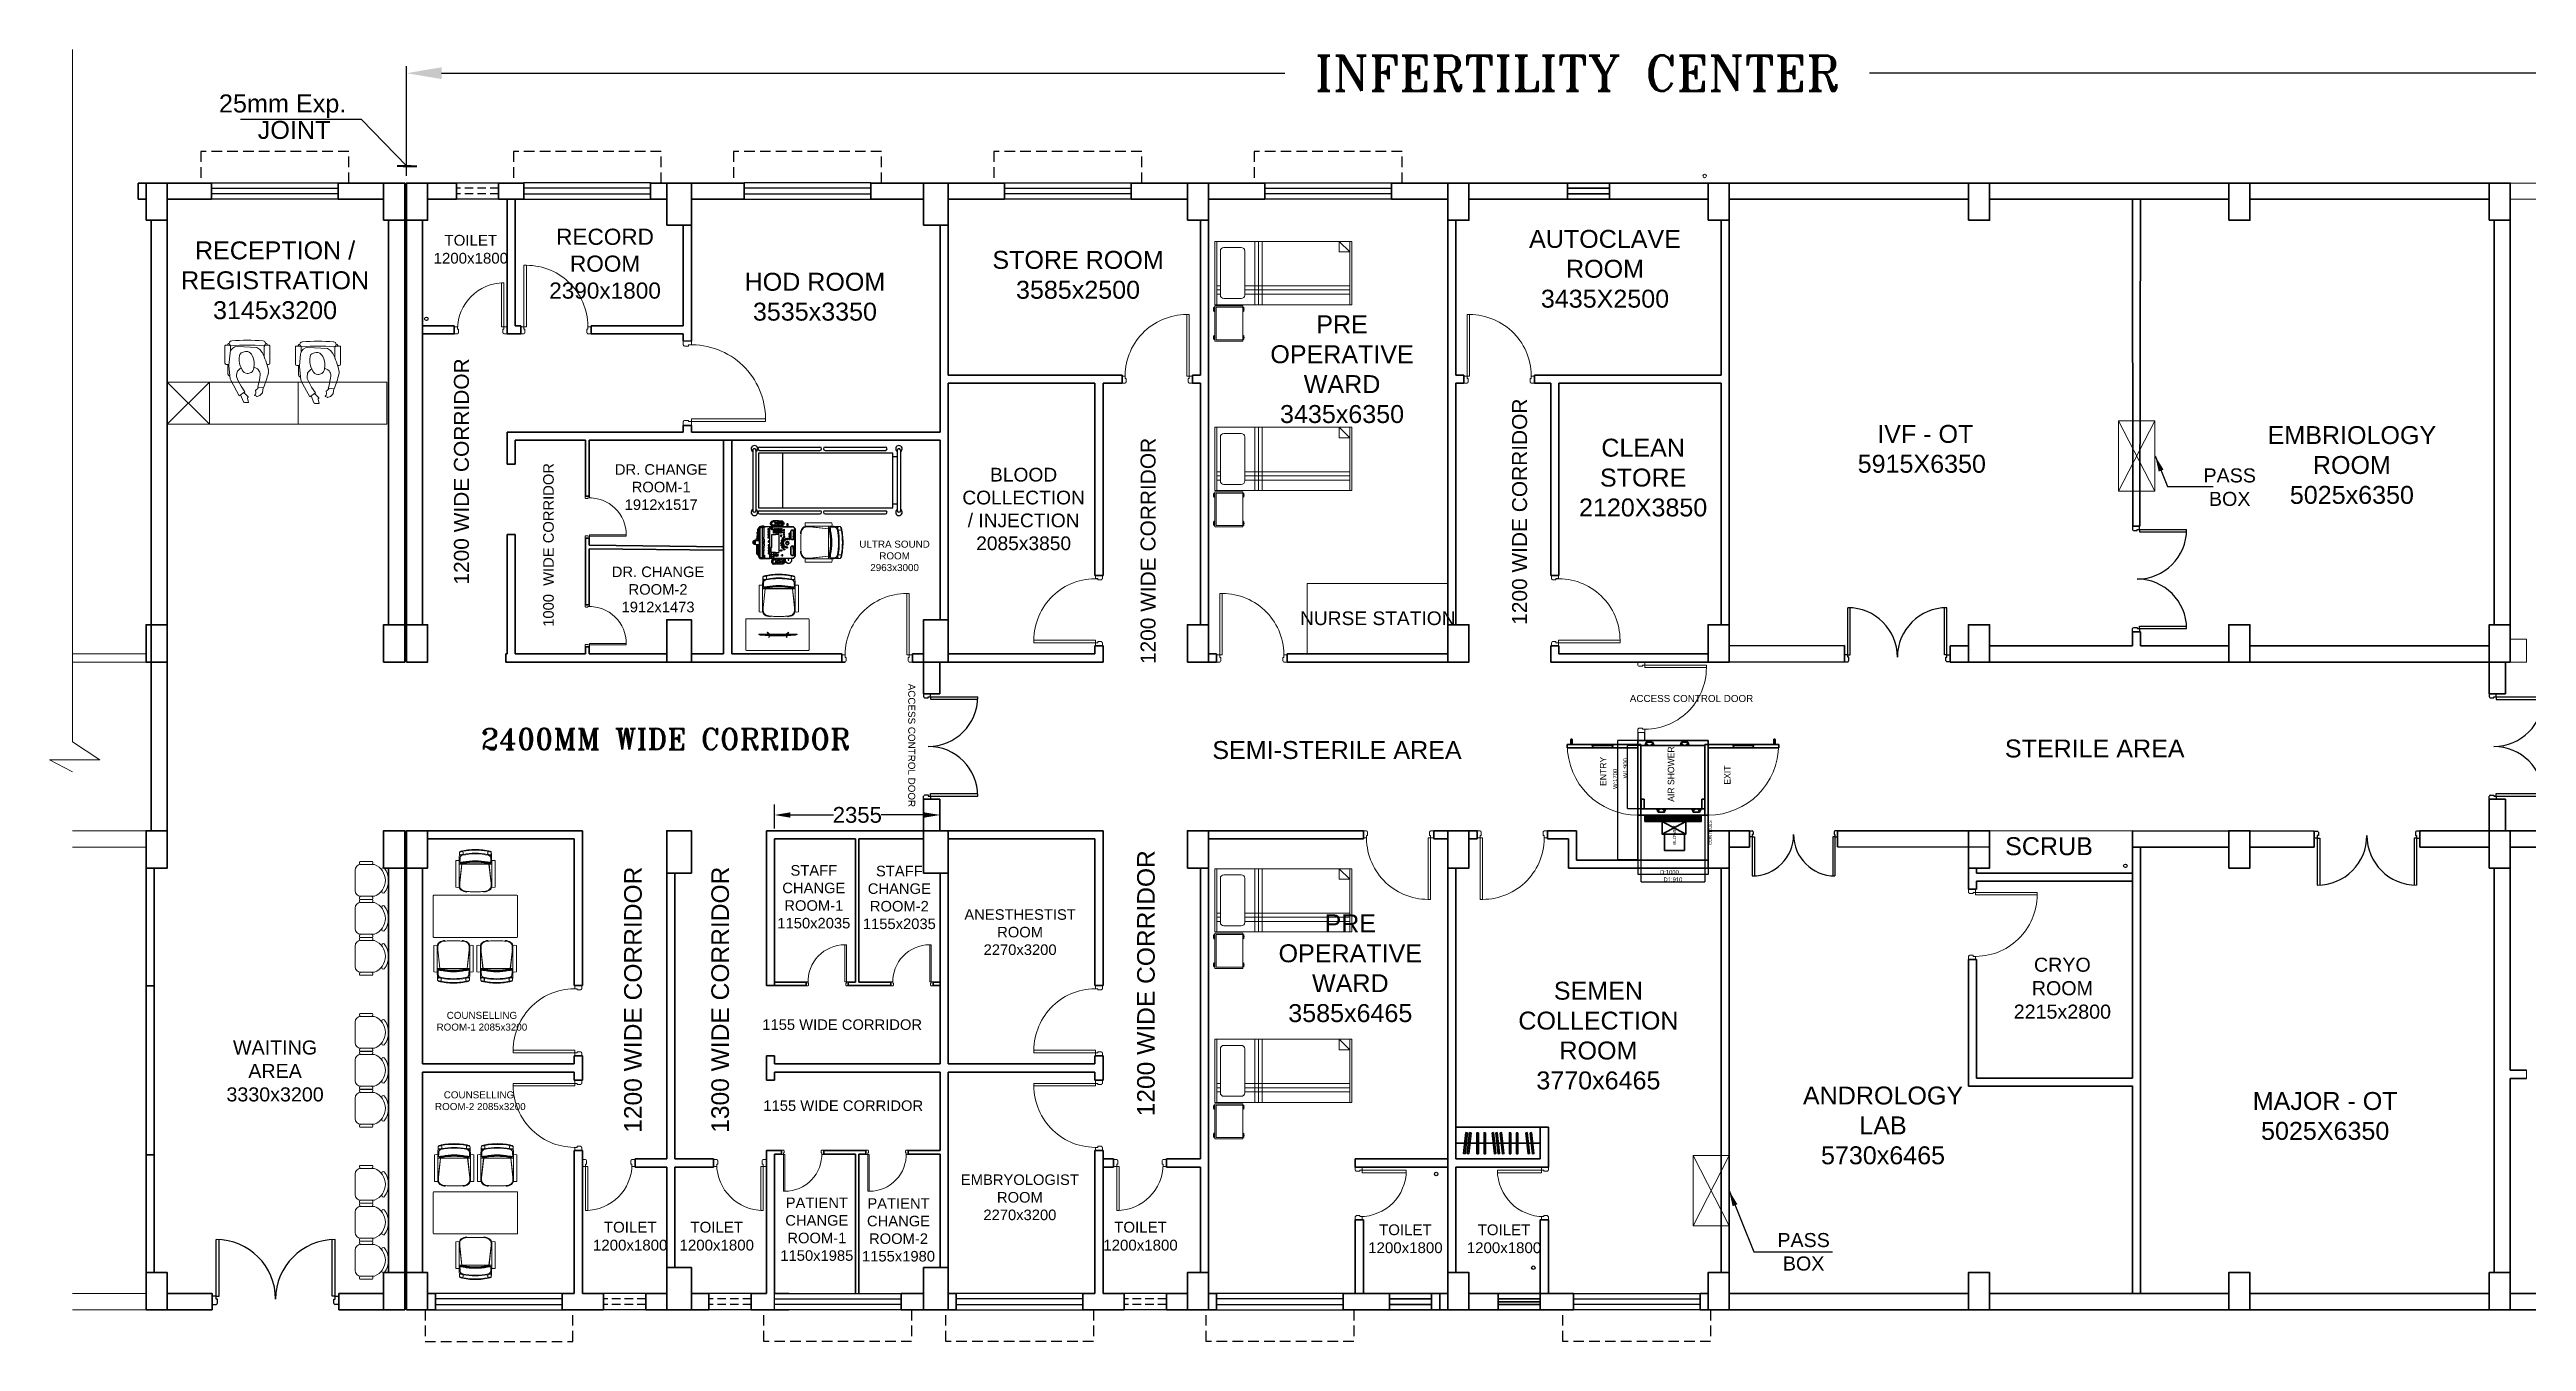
# Model space of a CAD drawing. Header units: millimetres. Extents: x 1380494 to 2061523, y -305664 to -174999.
# Drawn here: x 2003841 to 2039043, y -287774 to -269406 of the extents above; entities that cross this region are included whole.
import ezdxf
from ezdxf.enums import TextEntityAlignment as Align

# ---------------------------------------------------------------- set-up
doc = ezdxf.new("R2010")
doc.units = ezdxf.units.MM
doc.header["$LTSCALE"] = 600
doc.header["$MEASUREMENT"] = 0
doc.header["$PDMODE"] = 35
doc.linetypes.add('HIDDEN', pattern=[0.375, 0.25, -0.125])
for name, color, linetype, lineweight in [('AIR SHOWER', 7, 'Continuous', 35), ('col', 5, 'Continuous', 35), ('D.F', 251, 'Continuous', 5), ('DOOR', 144, 'Continuous', 13), ('funiture', 30, 'Continuous', 13), ('furniture', 30, 'Continuous', 9), ('MED-EQP', 160, 'Continuous', 13), ('medical equipment', 171, 'Continuous', 25), ('MEP_HVAC_VRF_COPPER_PIPE', 6, 'Continuous', 9), ('P-Wall', 250, 'Continuous', 35), ('toi-fix', 46, 'Continuous', 9), ('WIN', 151, 'Continuous', 9)]:
    doc.layers.add(name, color=color, linetype=linetype, lineweight=lineweight)
for name, color, linetype in [('EXP JOINT', 3, 'Continuous'), ('Lines', 7, 'Continuous'), ('MEP_HVAC_DRAIN_PIPE', 7, 'Continuous'), ('TEXT', 250, 'Continuous'), ('TITLE', 7, 'Continuous'), ('wall', 1, 'Continuous'), ('Window', 4, 'Continuous')]:
    doc.layers.add(name, color=color, linetype=linetype)
doc.styles.add('ARIAL', font='arial.ttf')
doc.styles.add('ROMANS', font='romans.shx')
doc.styles.add('ROMANT', font='romant.shx')
doc.styles.get("Standard").update_dxf_attribs({"font": 'stylu.ttf'})
doc.dimstyles.new('BIGDFD', dxfattribs={"dimtxt": 8, "dimasz": 4, "dimexe": 1, "dimexo": 2, "dimtad": 1, "dimlfac": 10, "dimtxsty": 'Standard', "dimcen": 2.5, "dimclrd": 5, "dimclre": 3, "dimclrt": 1, "dimadec": 0, "dimazin": 0, "dimtfac": 1, "dimtmove": 0, "dimatfit": 3, "dimfxl": 1, "dimarcsym": 0})
doc.dimstyles.new('BIGDFD$0', dxfattribs={"dimtxt": 8, "dimasz": 4, "dimexe": 1, "dimexo": 2, "dimtad": 1, "dimlfac": 10, "dimtxsty": 'Standard', "dimcen": 2.5, "dimclrd": 5, "dimclre": 3, "dimclrt": 1, "dimadec": 0, "dimazin": 0, "dimtfac": 1, "dimtmove": 0, "dimatfit": 3, "dimfxl": 1, "dimarcsym": 0})
doc.dimstyles.new('CSB', dxfattribs={"dimscale": 150, "dimtxt": 1.5, "dimasz": 1.5, "dimexe": 1, "dimexo": 1, "dimgap": 1, "dimtad": 1, "dimdec": 0, "dimzin": 0, "dimdsep": 46, "dimtxsty": 'ROMANS', "dimblk": 'ARCHTICK', "dimcen": 1, "dimdle": 1, "dimclrd": 5, "dimclre": 5, "dimclrt": 6, "dimadec": 0, "dimazin": 0, "dimtfac": 1, "dimtdec": 0, "dimtix": 1, "dimtmove": 2, "dimatfit": 3, "dimldrblk": 'ARCHTICK', "dimfxl": 1, "dimtolj": 1, "dimtzin": 0, "dimarcsym": 0})
doc.dimstyles.get("Standard").update_dxf_attribs({"dimscale": 1.5, "dimtxt": 150, "dimasz": 150, "dimexe": 100, "dimexo": 100, "dimgap": 0.25, "dimtad": 0, "dimdec": 0, "dimzin": 0, "dimdsep": 46, "dimtxsty": 'ARIAL', "dimcen": 0.09, "dimdle": 100, "dimclrd": 7, "dimclre": 7, "dimclrt": 7, "dimadec": 0, "dimazin": 0, "dimtfac": 1, "dimtdec": 0, "dimtofl": 0, "dimtmove": 0, "dimatfit": 3, "dimfxl": 1, "dimtolj": 1, "dimtzin": 0, "dimarcsym": 0})

msp = doc.modelspace()

# ---------------------------------------------------------------- texts
at = {"layer": 'AIR SHOWER', "color": 8}
for s, height, p in [('ENTRY', 91.4932, (2025967.2288, -279876.3823)), ('AIR SHOWER', 91.4932, (2026931.1527, -280101.8186)), ('EXIT', 91.4932, (2027731.6395, -279857.2993)), ('BLOWER', 45.7466, (2026957.3769, -280711.2748)), ('CONTROLS', 45.7466, (2027466.901, -280713.7148))]:
    msp.add_text(s, height=height, rotation=90, dxfattribs=at).set_placement(p)
at = {"layer": 'EXP JOINT', "color": 6, "style": 'ARIAL'}
for s, p in [('25mm Exp.', (2007153.7711, -270173.1642)), ('JOINT', (2007316.4576, -270549.2691))]:
    msp.add_text(s, height=256.28906, dxfattribs=at).set_placement(p, align=Align.MIDDLE_CENTER)
at = {"layer": 'TEXT', "color": 8, "style": 'ARIAL'}
for s, height, p in [('1200 WIDE CORRIDOR', 212.5, (2009864.8658, -275405.4533)), ('1200 WIDE CORRIDOR', 212.5, (2024903.075, -275976.8958)), ('1200 WIDE CORRIDOR', 212.5, (2019623.075, -276535.5008)), ('1200 WIDE CORRIDOR', 250, (2019623.075, -282681.6631)), ('1200 WIDE CORRIDOR', 250, (2012332.3114, -282915.6833)), ('1300 WIDE CORRIDOR', 250, (2013571.806, -282915.6833))]:
    msp.add_text(s, height=height, rotation=90, dxfattribs=at).set_placement(p, align=Align.BOTTOM_CENTER)
at = {"layer": 'TEXT', "color": 8, "style": 'ROMANT'}
msp.add_text('2400MM WIDE CORRIDOR', height=300, dxfattribs=at).set_placement((2012594.2943, -279448.1152), align=Align.BOTTOM_CENTER)
at = {"layer": 'TEXT', "color": 8, "style": 'ARIAL'}
for s, insert, char_height, width, attachment_point in [('TOILET\\P1200x1800', (2009828.0776, -272247.2012), 153, 1626.955662, 5), ('RECORD ROOM 2390x1800', (2011736.004, -272452.5622), 229.5, 2254.176222, 5), ('AUTOCLAVE ROOM\\P3435X2500', (2025947.3313, -272525.6087), 255, 2711.592769, 5), ('RECEPTION / REGISTRATION 3145x3200', (2007046.21, -272688.9468), 255, 2770.907231, 5), ('STORE ROOM\\P3585x2500', (2018458.2329, -272269.5234), 255, 2572.786494, 2), ('HOD ROOM\\P3535x3350', (2014718.901, -272922.473), 255, 2711.592769, 5), ('PRE \\POPERATIVE WARD\\P3435x6350', (2022210.3676, -273952.7303), 255, 2454.157572, 5), (' IVF - OT\\P5915X6350', (2030449.9458, -275085.4938), 255, 2454.157572, 5), ('EMBRIOLOGY ROOM 5025x6350', (2036562.2541, -275314.8736), 255, 2711.592769, 5), ('CLEAN STORE\\P2120X3850', (2026489.2712, -275493.9234), 255, 2063.03619, 5), ('\\PDR. CHANGE ROOM-1 1912x1517', (2012533.6649, -275502.8084), 150, 1732.690976, 5), ('BLOOD COLLECTION\\P/ INJECTION \\P2085x3850', (2017684.7474, -275939.8751), 195.075, 2119.744031, 5), ('PASS BOX', (2034825.6974, -275629.5938), 200, 1149.249659, 5), ('ULTRA SOUND\\PROOM\\P2963x3000', (2015851.0673, -276605.7538), 100, 2711.592769, 5), ('\\PDR. CHANGE ROOM-2 1912x1473', (2012489.0761, -276958.2118), 150, 1648.554352, 5), ('NURSE STATION', (2022718.073, -277493.3582), 195.075, 2119.744031, 5), ('SEMI-STERILE AREA', (2022138.2458, -279367.2383), 255, 5392.825508, 5), ('STERILE AREA', (2032907.519, -279345.4761), 255, 5392.825508, 5), ('SCRUB', (2032257.2073, -280734.5993), 255, 3332.725793, 5), ('\\PSTAFF CHANGE ROOM-1 1150x2035', (2014703.2874, -281327.7103), 150, 808.806876, 5), ('\\PSTAFF CHANGE ROOM-2 1155x2035', (2015918.3699, -281337.0495), 150, 808.806876, 5), ('\\PANESTHESTIST ROOM 2270x3200', (2017634.6694, -281830.2932), 150, 1728.132242, 5), ('PRE \\POPERATIVE WARD\\P3585x6465', (2022327.6294, -282469.7723), 255, 2454.157572, 5), ('CRYO ROOM 2215x2800', (2032447.4854, -282753.0254), 200, 1382.810368, 5), ('SEMEN COLLECTION ROOM \\P3770x6465', (2025853.7397, -283426.7673), 255, 2322.892968, 5), ('COUNSELLING ROOM-1 2085x3200', (2009985.8973, -283221.7368), 100, 1382.810368, 5), ('1155 WIDE CORRIDOR', (2015106.0992, -283270.5174), 150, 4316.114495, 5), ('WAITING AREA 3330x3200', (2007046.21, -283929.4463), 200, 1382.810368, 5), ('COUNSELLING  ROOM-2 2085x3200', (2009963.4621, -284351.8033), 100, 1382.810368, 5), ('1155 WIDE CORRIDOR', (2015121.1905, -284422.7231), 150, 4316.114495, 5), ('ANDROLOGY LAB \\P5730x6465', (2029898.5808, -284703.9505), 255, 2711.592769, 5), ('MAJOR - OT\\P5025X6350', (2036182.5436, -284569.6671), 255, 2454.157572, 5), ('EMBRYOLOGIST ROOM \\P2270x3200', (2017631.6009, -285725.3908), 150, 2041.136867, 5), ('\\PPATIENT CHANGE ROOM-1 1150x1985', (2014746.135, -286053.7953), 150, 808.806876, 5), ('\\PPATIENT CHANGE ROOM-2 1155x1980', (2015906.9053, -286063.1489), 150, 808.806876, 5), ('TOILET\\P1200x1800', (2012093.4412, -286277.9306), 153, 1626.955662, 5), ('TOILET\\P1200x1800', (2013323.4268, -286277.9306), 153, 1626.955662, 5), ('TOILET\\P1200x1800', (2019345.8632, -286277.9306), 153, 1626.955662, 5), ('TOILET\\P1200x1800', (2023110.8305, -286314.999), 153, 1626.955662, 5), ('TOILET\\P1200x1800', (2024511.7719, -286314.999), 153, 1626.955662, 5), ('PASS BOX', (2028770.0957, -286500.4677), 200, 1149.249659, 5)]:
    msp.add_mtext(s, dxfattribs=dict(at, insert=insert, char_height=char_height, width=width, attachment_point=attachment_point))
at = {"layer": 'TEXT', "color": 8, "insert": (2010932.8325, -276449.7441), "char_height": 150, "width": 4316.114495, "attachment_point": 5, "rotation": 90, "style": 'ARIAL'}
msp.add_mtext('1000  WIDE CORRIDOR', dxfattribs=at)
at = {"layer": 'TEXT', "color": 253, "insert": (2016144.4025, -278423.1385), "char_height": 100, "attachment_point": 1, "rotation": 270, "style": 'ARIAL'}
msp.add_mtext_dynamic_manual_height_columns('ACCESS CONTROL DOOR', width=1896.428244, gutter_width=1375, heights=[103.4789], dxfattribs=at)
at = {"layer": 'TEXT', "color": 253, "insert": (2026300.2943, -278582.7312), "char_height": 100, "attachment_point": 1, "style": 'ARIAL'}
msp.add_mtext_dynamic_manual_height_columns('ACCESS CONTROL DOOR', width=1896.428244, gutter_width=1375, heights=[103.4789], dxfattribs=at)

# ---------------------------------------------------------------- blocks, each defined once
blk = doc.blocks.new('A$C19B8274B')
at = {"layer": 'DOOR'}
blk.add_line((-45, 925), (-80, 925), dxfattribs=at)
at = {"layer": 'DOOR', "color": 8}
for p, q in [((-80, 50), (-80, 925)), ((-45, 50), (-45, 925)), ((-45, 50), (-80, 50)), ((-955, -50), (-955, -47.5)), ((-940, -35), (-942.5, -35)), ((-60, -35), (-57.5, -35)), ((-45, -50), (-45, -47.5))]:
    blk.add_line(p, q, dxfattribs=at)
for points in [[(-940, 15), (-955, 15), (-955, 50), (-1000, 50), (-1000, -50), (-955, -50)], [(-940, -35), (-940, 15)], [(-60, 15), (-45, 15), (-45, 50), (0, 50), (0, -50), (-45, -50)], [(-60, -35), (-60, 15)]]:
    blk.add_lwpolyline(points, dxfattribs=at)
for centre, radius, start, end in [((-80, 50), 875, 90, 182.29244), ((-955, -35), 12.5, 270, 0), ((-45, -35), 12.5, 180, 270)]:
    blk.add_arc(centre, radius, start, end, dxfattribs=at)
blk = doc.blocks.new('A$C45A5314D')
at = {"layer": 'furniture', "color": 8, "ltscale": 0.75}
for p, q in [((-1962, 946), (-1950, 946)), ((-1962, 946), (-1950, 946)), ((-1962, 946), (-1962, 887)), ((-1962, 944), (-1950, 944)), ((-1962, 943), (-1950, 943)), ((-1962, 941), (-1950, 941)), ((-1962, 939), (-1950, 939)), ((-1962, 936), (-1950, 936)), ((-1962, 932), (-1950, 932)), ((-1962, 927), (-1950, 927)), ((-1962, 921), (-1950, 921)), ((-1962, 913), (-1950, 913)), ((-1962, 907), (-1950, 907)), ((-1962, 902), (-1950, 902)), ((-1962, 898), (-1950, 898)), ((-1962, 895), (-1950, 895)), ((-1962, 892), (-1950, 892)), ((-1962, 891), (-1950, 891)), ((-1962, 889), (-1950, 889)), ((-1962, 888), (-1950, 888)), ((-1962, 887), (-1950, 887)), ((-1950, 967), (-1550, 967)), ((-1950, 467), (-1950, 967)), ((-1930, 948), (-1930, 487)), ((-1930, 948), (-1550, 948)), ((-1550, 967), (-1550, 467)), ((-1538, 946), (-1550, 946)), ((-1538, 946), (-1550, 946)), ((-1538, 944), (-1550, 944)), ((-1538, 943), (-1550, 943)), ((-1538, 941), (-1550, 941)), ((-1538, 939), (-1550, 939)), ((-1538, 936), (-1550, 936)), ((-1538, 932), (-1550, 932)), ((-1538, 927), (-1550, 927)), ((-1538, 921), (-1550, 921)), ((-1538, 913), (-1550, 913)), ((-1538, 907), (-1550, 907)), ((-1538, 902), (-1550, 902)), ((-1538, 898), (-1550, 898)), ((-1538, 895), (-1550, 895)), ((-1538, 892), (-1550, 892)), ((-1538, 891), (-1550, 891)), ((-1538, 889), (-1550, 889)), ((-1538, 888), (-1550, 888)), ((-1538, 887), (-1550, 887)), ((-1538, 946), (-1538, 887)), ((-1962, 545), (-1950, 545)), ((-1962, 545), (-1950, 545)), ((-1962, 545), (-1962, 486)), ((-1962, 543), (-1950, 543)), ((-1962, 542), (-1950, 542)), ((-1962, 540), (-1950, 540)), ((-1962, 538), (-1950, 538)), ((-1962, 535), (-1950, 535)), ((-1962, 531), (-1950, 531)), ((-1962, 526), (-1950, 526)), ((-1962, 520), (-1950, 520)), ((-1962, 512), (-1950, 512)), ((-1962, 506), (-1950, 506)), ((-1962, 501), (-1950, 501)), ((-1962, 497), (-1950, 497)), ((-1962, 494), (-1950, 494)), ((-1962, 491), (-1950, 491)), ((-1962, 490), (-1950, 490)), ((-1962, 488), (-1950, 488)), ((-1962, 487), (-1950, 487)), ((-1962, 486), (-1950, 486)), ((-1962, 486), (-1950, 486)), ((-1550, 467), (-1950, 467)), ((-1550, 487), (-1930, 487)), ((-1538, 545), (-1550, 545)), ((-1538, 545), (-1550, 545)), ((-1538, 543), (-1550, 543)), ((-1538, 542), (-1550, 542)), ((-1538, 540), (-1550, 540)), ((-1538, 538), (-1550, 538)), ((-1538, 535), (-1550, 535)), ((-1538, 531), (-1550, 531)), ((-1538, 526), (-1550, 526)), ((-1538, 520), (-1550, 520)), ((-1538, 512), (-1550, 512)), ((-1538, 506), (-1550, 506)), ((-1538, 501), (-1550, 501)), ((-1538, 497), (-1550, 497)), ((-1538, 494), (-1550, 494)), ((-1538, 491), (-1550, 491)), ((-1538, 490), (-1550, 490)), ((-1538, 488), (-1550, 488)), ((-1538, 487), (-1550, 487)), ((-1538, 486), (-1550, 486)), ((-1538, 545), (-1538, 486))]:
    blk.add_line(p, q, dxfattribs=at)
at = {"layer": 'furniture', "color": 8}
for p, q in [((0, 450), (-1950, 450)), ((-1950, 450), (-1950, -450)), ((-1920, 450), (-1920, -450)), ((-1572, 362), (-1820, 362)), ((-1377, -450), (-1377, 450)), ((-1327, -450), (-1327, 450)), ((-1277, -450), (-1277, 450)), ((-30, -450), (-30, 450)), ((0, -450), (0, 450)), ((-1920, 300), (-1869, 300)), ((-1920, 241), (-1869, 241)), ((-1920, 182), (-1869, 182)), ((-1869, 313), (-1869, -313)), ((-1523, 313), (-1523, -313)), ((-1523, 300), (-30, 300)), ((-1523, 241), (-30, 241)), ((-1523, 182), (-30, 182)), ((-180, -450), (-30, -300)), ((-180, -450), (-180, -300)), ((-30, -300), (-180, -300)), ((-1950, -450), (0, -450)), ((-1820, -362), (-1572, -362))]:
    blk.add_line(p, q, dxfattribs=at)
at = {"layer": 'furniture', "color": 8, "ltscale": 0.75}
for centre, start, end in [((-1876, 917), 161.0754, 198.9247), ((-1624, 917), 341.0754, 18.9247), ((-1876, 516), 161.0754, 198.9247), ((-1624, 516), 341.0754, 18.9247)]:
    blk.add_arc(centre, 91.1, start, end, dxfattribs=at)
at = {"layer": 'furniture', "color": 8}
for centre, start, end in [((-1820, 313), 90, 180), ((-1572, 313), 0, 90), ((-1820, -313), 180, 270), ((-1572, -313), 270, 0)]:
    blk.add_arc(centre, 49.2, start, end, dxfattribs=at)
blk = doc.blocks.new('750')
at = {"layer": 'DOOR', "color": 8}
for p, q in [((-50, 705), (-47.5, 705)), ((-35, 690), (-35, 692.5)), ((-50, 45), (-47.5, 45)), ((-35, 60), (-35, 57.5)), ((50, 45), (50, 80)), ((50, 80), (675, 80)), ((50, 45), (675, 45)), ((675, 45), (675, 80))]:
    blk.add_line(p, q, dxfattribs=at)
for points in [[(15, 690), (15, 705), (50, 705), (50, 750), (-50, 750), (-50, 705)], [(-35, 690), (15, 690)], [(15, 60), (15, 45), (50, 45), (50, 0), (-50, 0), (-50, 45)], [(-35, 60), (15, 60)]]:
    blk.add_lwpolyline(points, dxfattribs=at)
for centre, radius, start, end in [((-35, 705), 12.5, 180, 270), ((15, 45), 660, 0, 90), ((-35, 45), 12.5, 90, 180)]:
    blk.add_arc(centre, radius, start, end, dxfattribs=at)
blk = doc.blocks.new('W1800')
at = {"layer": 'wall', "color": 7}
for p, q in [((0, -58), (0, 173)), ((1800, 173), (1800, -58))]:
    blk.add_line(p, q, dxfattribs=at)
at = {"layer": 'Window'}
for p, q in [((0, 173), (1800, 173)), ((0, 98), (1800, 98)), ((1800, 18), (0, 18)), ((1800, -58), (0, -58))]:
    blk.add_line(p, q, dxfattribs=at)
blk = doc.blocks.new('CH1')
for p, q in [((7.8, 8.9), (15.5, 8.9)), ((8.9, 10.6), (16.1, 10.6)), ((18.7, -5.7), (18.7, 5.7)), ((7.8, -8.9), (15.5, -8.9)), ((8.9, -10.6), (16.1, -10.6))]:
    blk.add_line(p, q)
for centre, radius, start, end in [((11.3, 0), 11.3, 141.456, 218.544), ((11.3, 0), 9.53, 111.6314, 248.3686), ((2.9, 6.2), 0.935, 339.0298, 121.3377), ((9.8, 9.9), 1.13, 139.8035, 247.8585), ((15.5, 5.7), 3.19, 0, 90), ((15.2, 9.9), 1.13, 292.1415, 40.1965), ((2.9, -6.2), 0.935, 238.6623, 20.9702), ((9.8, -9.9), 1.13, 112.1415, 220.1965), ((15.5, -5.7), 3.19, 270, 0), ((15.2, -9.9), 1.13, 319.8035, 67.8585)]:
    blk.add_arc(centre, radius, start, end)
blk = doc.blocks.new('A$C32852038')
at = {"xscale": 25.40000009536743, "yscale": 25.39999985694885, "zscale": 25.39999999999785, "rotation": 90}
blk.add_blockref('CH1', (0, -476), dxfattribs=at)
blk = doc.blocks.new('A$C749C31A5')
for p, q in [((88, 617), (96, 677)), ((99, 684), (126, 712)), ((132, 715), (163, 726)), ((173, 725), (195, 716)), ((288, 755), (275, 799)), ((280, 806), (329, 804)), ((281, 738), (283, 739)), ((336, 674), (281, 730)), ((396, 718), (325, 666)), ((325, 666), (373, 594)), ((343, 795), (380, 706)), ((506, 518), (396, 718)), ((158, 607), (82, 617)), ((126, 448), (127, 450)), ((127, 450), (130, 478)), ((130, 478), (136, 515)), ((136, 515), (142, 548)), ((142, 548), (152, 585)), ((162, 371), (148, 385)), ((152, 585), (158, 607)), ((179, 362), (162, 371)), ((206, 350), (179, 362)), ((207, 359), (202, 318)), ((212, 380), (207, 359)), ((221, 397), (212, 380)), ((383, 333), (356, 388)), ((384, 366), (370, 361)), ((373, 594), (409, 525)), ((417, 401), (384, 366)), ((409, 525), (429, 481)), ((432, 457), (428, 425)), ((531, 330), (512, 501)), ((515, 164), (531, 321)), ((544, 425), (544, 315)), ((0, 297), (0, 75)), ((12, 63), (54, 63)), ((18, 315), (39, 315)), ((36, 63), (36, 56)), ((54, 38), (57, 38)), ((72, 221), (72, 80)), ((98, 157), (129, 119)), ((129, 119), (169, 94)), ((169, 94), (423, 80)), ((287, 145), (314, 146)), ((314, 146), (334, 149)), ((334, 149), (360, 158)), ((510, 141), (510, 80)), ((514, 154), (515, 164)), ((524, 38), (527, 38)), ((527, 63), (569, 63)), ((531, 315), (563, 315)), ((545, 63), (545, 56)), ((581, 297), (581, 75))]:
    blk.add_line(p, q)
for centre, major_axis, start_param, end_param in [((109, 675), (9.48, 9.48), 1.575781, 2.235741), ((136, 702), (-9.48, 9.48), -0.459579, 0.004984), ((208, 587), (-44.7, 44.7), -0.389622, 0.44073), ((168, 713), (9.48, 9.48), 0.392715, 1.111217), ((224, 675), (31.1, 31.1), 1.473299, 2.900347), ((182, 650), (3.16, 3.16), 4.322767, 6.041939), ((193, 712), (-3.16, 3.16), 3.044095, 5.105104), ((280, 801), (-3.64, 3.64), -0.820791, 1.065616), ((284, 734), (3.64, 3.64), 1.454932, 3.132464), ((273, 751), (-10.9, 10.9), 3.025729, 4.207208), ((329, 789), (10.9, 10.9), 5.894858, 7.03319), ((107, 403), (-63.2, 63.2), 0.524594, 1.034846), ((1343, 718), (-365, 1316), 1.549601, 1.723123), ((1922, -82), (-1392, 1392), 0.422326, 0.524594), ((197, 437), (50.6, 50.6), 2.20036, 3.165612), ((277, 356), (-49.3, 49.3), -0.268954, 0.150173), ((291, 334), (67.6, 67.6), 0.764553, 1.316959), ((293, 360), (-49, 49), 4.341426, 5.496709), ((148, 247), (-177, 177), 3.73355, 4.276249), ((384, 431), (-31.6, 31.6), 3.183154, 3.79164), ((388, 463), (-31.6, 31.6), 3.79164, 4.353509), ((467, 496), (31.6, 31.6), 5.612395, 6.001159), ((500, 425), (31.1, 31.1), 5.497787, 6.69493), ((487, 325), (-31.6, 31.6), 3.824541, 4.041599), ((18, 297), (12.6, 12.6), 0.785398, 2.356194), ((12, 75), (8.63, 8.63), 2.356194, 3.926991), ((54, 56), (-13, 13), 0.785398, 2.356194), ((54, 80), (-12.6, 12.6), 2.356194, 3.926991), ((88, 41), (-22.2, 22.2), -0.785398, 2.356194), ((291, 2090), (-38, 2027), 3.022801, 3.222589), ((291, 2090), (-2089, 53), 1.499279, 1.693085), ((444, 312), (236, 54), 2.890446, 3.399922), ((318, 235), (67.3, 67.3), 2.74069, 3.590533), ((336, 210), (-40.8, 40.8), 2.779238, 3.730613), ((418, 179), (-70, 70), 2.402881, 3.670313), ((493, 41), (-22.2, 22.2), 2.356194, 5.497787), ((527, 80), (-12.6, 12.6), 0.785398, 2.356194), ((527, 56), (13, 13), 3.926991, 5.497787), ((563, 297), (12.6, 12.6), 5.497787, 7.068583), ((569, 75), (-8.63, 8.63), 2.356194, 3.926991)]:
    blk.add_ellipse(centre, major_axis=major_axis, ratio=1, start_param=start_param, end_param=end_param)
blk = doc.blocks.new('*D174')
at = {"layer": 'AIR SHOWER', "color": 3, "lineweight": -2, "transparency": 16777216}
for p, q in [((2026456, -279302), (2026268, -279302)), ((2026456, -280202), (2026268, -280202))]:
    blk.add_line(p, q, dxfattribs=at)
at = {"layer": 'AIR SHOWER', "color": 5, "lineweight": -2, "transparency": 16777216}
blk.add_line((2026269, -280198), (2026269, -279306), dxfattribs=at)
at = {"layer": 'AIR SHOWER', "color": 5, "transparency": 16777216}
for points in [[(2026269, -279306), (2026270, -279306), (2026269, -279302)], [(2026269, -280198), (2026270, -280198), (2026269, -280202)]]:
    blk.add_solid(points, dxfattribs=at)
at = {"layer": 'Defpoints', "color": 0, "transparency": 16777216}
for p in [(2026269, -279302), (2026458, -279302), (2026458, -280202)]:
    blk.add_point(p, dxfattribs=at)
at = {"layer": 'AIR SHOWER', "color": 1, "transparency": 16777216, "insert": (2026237, -279625), "char_height": 60, "attachment_point": 5, "rotation": 90}
blk.add_mtext('W1:900', dxfattribs=at)
blk = doc.blocks.new('*D175')
at = {"layer": 'AIR SHOWER', "color": 3, "lineweight": -2, "transparency": 16777216}
for p, q in [((2026411, -279229), (2026124, -279229)), ((2026411, -280929), (2026124, -280929))]:
    blk.add_line(p, q, dxfattribs=at)
at = {"layer": 'AIR SHOWER', "color": 5, "lineweight": -2, "transparency": 16777216}
blk.add_line((2026125, -279233), (2026125, -280925), dxfattribs=at)
at = {"layer": 'AIR SHOWER', "color": 5, "transparency": 16777216}
for points in [[(2026124, -279233), (2026126, -279233), (2026125, -279229)], [(2026124, -280925), (2026126, -280925), (2026125, -280929)]]:
    blk.add_solid(points, dxfattribs=at)
at = {"layer": 'Defpoints', "color": 0, "transparency": 16777216}
for p in [(2026413, -279229), (2026125, -280929), (2026413, -280929)]:
    blk.add_point(p, dxfattribs=at)
at = {"layer": 'AIR SHOWER', "color": 1, "transparency": 16777216, "insert": (2026092, -279776), "char_height": 60, "attachment_point": 5, "rotation": 90}
blk.add_mtext('W:1700', dxfattribs=at)
blk = doc.blocks.new('nolllw new')
for p, q in [((-139, 14), (-138, 15)), ((-124, 16), (-137, 16)), ((-123, 15), (-107, -15)), ((-113, 14), (-3, 14)), ((8, 15), (-8, -15)), ((9, 16), (22, 16)), ((23, 14), (23, 16)), ((23, 14), (23, 15)), ((-100, -16), (-106, -16)), ((-15, -16), (-9, -16))]:
    blk.add_line(p, q)
at = {"color": 19}
for p, q in [((-124, 16), (-58, 16)), ((9, 16), (-58, 16)), ((-100, -34), (-15, -34))]:
    blk.add_line(p, q, dxfattribs=at)
at = {"color": 1}
for p, q in [((-75, 15), (-75, 11)), ((-41, 15), (-41, 11)), ((-100, -27), (-100, -34)), ((-15, -27), (-15, -34))]:
    blk.add_line(p, q, dxfattribs=at)
at = {"color": 3}
for p, q in [((-113, -5), (-113, -13)), ((-110, -16), (-110, -16)), ((-109, -17), (-101, -34)), ((-100, -34), (-100, -34)), ((-15, -34), (-15, -34)), ((-7, -17), (-14, -34)), ((-6, -16), (-5, -16)), ((-2, -5), (-2, -13))]:
    blk.add_line(p, q, dxfattribs=at)
for centre, radius, start, end in [((-137, 15), 1, 90, 159.381), ((-124, 15), 1, 27.8597, 90), ((9, 15), 1, 90, 152.1403), ((22, 15), 1, 20.619, 90), ((-106, -15), 1, 207.8597, 270), ((-100, -15), 1, 270, 343.3261), ((-61, -27), 40.2, 161.5212, 163.3261), ((-54, -27), 40.2, 16.6739, 18.4788), ((-15, -15), 1, 196.6739, 270), ((-9, -15), 1, 270, 332.1403)]:
    blk.add_arc(centre, radius, start, end)
at = {"color": 1}
for centre, radius, start, end in [((-61, -27), 39.2, 111.5891, 180), ((-74, 15), 0.396, 106.6984, 167.5275), ((-76, 11), 1, 291.5891, 0), ((-41, 15), 0.396, 12.4725, 73.3016), ((-40, 11), 1, 180, 248.4109), ((-54, -27), 39.2, 0, 68.4109)]:
    blk.add_arc(centre, radius, start, end, dxfattribs=at)
at = {"color": 3}
for centre, radius, start, end in [((-110, -13), 3, 180, 270), ((-110, -17), 1, 24.7129, 90), ((-100, -34), 0.5, 204.7129, 270), ((-15, -34), 0.5, 270, 335.2871), ((-6, -17), 1, 90, 155.2871), ((-5, -13), 3, 270, 0)]:
    blk.add_arc(centre, radius, start, end, dxfattribs=at)
blk = doc.blocks.new('*D176')
at = {"layer": 'AIR SHOWER', "color": 3, "lineweight": -2, "transparency": 16777216}
for p, q in [((2026413, -280931), (2026413, -281135)), ((2027413, -280931), (2027413, -281135))]:
    blk.add_line(p, q, dxfattribs=at)
at = {"layer": 'AIR SHOWER', "color": 5, "lineweight": -2, "transparency": 16777216}
blk.add_line((2027409, -281134), (2026417, -281134), dxfattribs=at)
at = {"layer": 'AIR SHOWER', "color": 5, "transparency": 16777216}
for points in [[(2026417, -281133), (2026417, -281135), (2026413, -281134)], [(2027409, -281133), (2027409, -281135), (2027413, -281134)]]:
    blk.add_solid(points, dxfattribs=at)
at = {"layer": 'Defpoints', "color": 0, "transparency": 16777216}
for p in [(2026413, -280929), (2026413, -281134), (2027413, -280929)]:
    blk.add_point(p, dxfattribs=at)
at = {"layer": 'AIR SHOWER', "color": 1, "lineweight": 0, "transparency": 16777216, "insert": (2026863, -281102), "char_height": 60, "width": 377.22, "attachment_point": 5}
blk.add_mtext('D:1000', dxfattribs=at)
blk = doc.blocks.new('*D173')
at = {"layer": 'AIR SHOWER', "color": 3, "lineweight": -2, "transparency": 16777216}
for p, q in [((2026458, -280204), (2026458, -281240)), ((2027368, -280204), (2027368, -281240))]:
    blk.add_line(p, q, dxfattribs=at)
at = {"layer": 'AIR SHOWER', "color": 5, "lineweight": -2, "transparency": 16777216}
blk.add_line((2026462, -281239), (2027364, -281239), dxfattribs=at)
at = {"layer": 'AIR SHOWER', "color": 5, "transparency": 16777216}
for points in [[(2026462, -281238), (2026462, -281239), (2026458, -281239)], [(2027364, -281238), (2027364, -281239), (2027368, -281239)]]:
    blk.add_solid(points, dxfattribs=at)
at = {"layer": 'Defpoints', "color": 0, "transparency": 16777216}
for p in [(2026458, -280202), (2027368, -280202), (2027368, -281239)]:
    blk.add_point(p, dxfattribs=at)
at = {"layer": 'AIR SHOWER', "color": 1, "lineweight": 0, "transparency": 16777216, "insert": (2026913, -281207), "char_height": 60, "attachment_point": 5}
blk.add_mtext('D1:910', dxfattribs=at)
blk = doc.blocks.new('A$C0E8B7BF9')
at = {"color": 0}
for p, q in [((-520, 2195), (-520, 1255)), ((470, 2300), (-470, 2300)), ((470, 2250), (-470, 2250)), ((-470, 2195), (-470, 1255)), ((470, 2195), (470, 1255)), ((520, 2195), (520, 1255)), ((-520, 1175), (-520, 235)), ((-470, 1175), (-470, 235)), ((470, 1175), (470, 235)), ((520, 1175), (520, 235)), ((470, 50), (-470, 50)), ((470, 50), (-470, 50)), ((470, 0), (-470, 0)), ((470, 0), (-470, 0)), ((-370, 55), (-370, 120)), ((370, 50), (370, 120))]:
    blk.add_line(p, q, dxfattribs=at)
blk.add_lwpolyline([(-425, 2210), (-425, 120), (425, 120), (425, 2210)], close=True, dxfattribs=at)
blk.add_lwpolyline([(-425, 1831), (425, 1831)], dxfattribs=at)
for centre, radius, start, end in [((-495, 2275), 50, 30, 330), ((495, 2275), 50, 210, 150), ((-495, 2195), 25, 0, 180), ((-470, 2275), 25, 90, 270), ((470, 2275), 25, 270, 90), ((495, 2195), 25, 0, 180), ((-495, 1255), 25, 180, 0), ((-495, 1175), 25, 0, 180), ((495, 1255), 25, 180, 0), ((495, 1175), 25, 0, 180), ((-495, 25), 50, 30, 330), ((-495, 235), 25, 180, 0), ((-470, 25), 25, 90, 270), ((-470, 25), 25, 90, 270), ((495, 25), 50, 210, 150), ((495, 235), 25, 180, 0), ((470, 25), 25, 270, 90), ((470, 25), 25, 270, 90)]:
    blk.add_arc(centre, radius, start, end, dxfattribs=at)
blk = doc.blocks.new('Tv06_top_cad-block.com')
at = {"color": 0}
for points in [[(-161, -3), (-173, 26, 0.359324), (-175, 27, 0.097501), (-183, 24, 0.350578), (-184, 22), (-171, -10)], [(161, -3), (173, 26, -0.359324), (175, 27, -0.097501), (183, 24, -0.350578), (184, 22), (171, -10)], [(-382, -39, -0.13121), (-383, -33, -0.169032), (-383, -32), (-382, -31, -0.205713), (-381, -31), (-379, -31, 0.118206), (-376, -30), (-351, -18, -0.105648), (-346, -17), (0, -17)], [(-339, -21), (-339, -21, 0.099639), (-344, -22), (-349, -25, 0.215889), (-351, -26, 0.476075), (-349, -28, 0.244765)], [(-295, -17), (-282, -15, -0.02037), (-256, -12, -0.012056), (-227, -11), (-169, -11)], [(-182, -39), (-214, -69, 0.250582), (-215, -71, 0.266718), (-214, -72, 0.084688)], [(-214, -72), (-207, -73, 0.211205), (-203, -72), (-165, -39)], [(-182, -17), (-178, -14, -0.213415), (-177, -14), (0, -14)], [(-172, -14, -0.072098), (-159, -3, -0.121861), (-158, -3)], [(-170, -11, -0.053076), (-160, -3), (-158, -3)], [(-148, -14), (-148, -8, -0.414214), (-147, -7), (-146, -7, -0.414214), (-146, -8), (-146, -14)], [(-147, -28, 0.414214), (-145, -26), (-145, -23, 0.414214), (-147, -21)], [(-144, -14), (-144, -8, -0.414214), (-144, -7), (-143, -7, -0.414214), (-143, -8), (-143, -14)], [(-140, -14), (-140, -8, -0.414214), (-140, -7), (-139, -7, -0.414214), (-139, -8), (-139, -14)], [(-136, -14), (-136, -8, -0.414214), (-136, -7), (-135, -7, -0.414214), (-135, -8), (-135, -14)], [(-133, -14), (-133, -8, -0.414214), (-133, -7), (-132, -7, -0.414214), (-131, -8), (-131, -14)], [(-129, -28, -0.414214), (-131, -26), (-131, -23, -0.414214), (-129, -21)], [(-129, -14), (-129, -8, -0.414214), (-129, -7), (-128, -7, -0.414214), (-128, -8), (-128, -14)], [(-125, -14), (-125, -8, -0.414214), (-125, -7), (-124, -7, -0.414214), (-124, -8), (-124, -14)], [(-122, -14), (-122, -8, -0.414214), (-121, -7), (-120, -7, -0.414214), (-120, -8), (-120, -14)], [(-118, -14), (-118, -8, -0.414214), (-118, -7), (-117, -7, -0.414214), (-117, -8), (-117, -14)], [(-114, -14), (-114, -8, -0.414214), (-114, -7), (-113, -7, -0.414214), (-113, -8), (-113, -14)], [(-110, -14), (-110, -8, -0.414214), (-110, -7), (-109, -7, -0.414214), (-109, -8), (-109, -14)], [(-107, -14), (-107, -8, -0.414214), (-106, -7), (-106, -7, -0.414214), (-105, -8), (-105, -14)], [(-103, -14), (-103, -8, -0.414214), (-103, -7), (-102, -7, -0.414214), (-102, -8), (-102, -14)], [(-99, -14), (-99, -8, -0.414214), (-99, -7), (-98, -7, -0.414214), (-98, -8), (-98, -14)], [(-96, -14), (-96, -8, -0.414214), (-95, -7), (-94, -7, -0.414214), (-94, -8), (-94, -14)], [(-92, -14), (-92, -8, -0.414214), (-92, -7), (-91, -7, -0.414214), (-90, -8), (-90, -14)], [(-88, -14), (-88, -8, -0.414214), (-88, -7), (-87, -7, -0.414214), (-87, -8), (-87, -14)], [(-84, -14), (-84, -8, -0.414214), (-84, -7), (-83, -7, -0.414214), (-83, -8), (-83, -14)], [(-81, -14), (-81, -8, -0.414214), (-80, -7), (-79, -7, -0.414214), (-79, -8), (-79, -14)], [(-77, -14), (-77, -8, -0.414214), (-77, -7), (-76, -7, -0.414214), (-76, -8), (-76, -14)], [(-73, -14), (-73, -8, -0.414214), (-73, -7), (-72, -7, -0.414214), (-72, -8), (-72, -14)], [(-69, -14), (-69, -8, -0.414214), (-69, -7), (-68, -7, -0.414214), (-68, -8), (-68, -14)], [(-66, -14), (-66, -8, -0.414214), (-66, -7), (-65, -7, -0.414214), (-64, -8), (-64, -14)], [(-62, -14), (-62, -8, -0.414214), (-62, -7), (-61, -7, -0.414214), (-61, -8), (-61, -14)], [(-58, -14), (-58, -8, -0.414214), (-58, -7), (-57, -7, -0.414214), (-57, -8), (-57, -14)], [(-55, -14), (-55, -8, -0.414214), (-54, -7), (-53, -7, -0.414214), (-53, -8), (-53, -14)], [(-51, -14), (-51, -8, -0.414214), (-51, -7), (-50, -7, -0.414214), (-50, -8), (-50, -14)], [(-47, -14), (-47, -8, -0.414214), (-47, -7), (-46, -7, -0.414214), (-46, -8), (-46, -14)], [(-43, -14), (-43, -8, -0.414214), (-43, -7), (-42, -7, -0.414214), (-42, -8), (-42, -14)], [(-40, -14), (-40, -8, -0.414214), (-40, -7), (-39, -7, -0.414214), (-38, -8), (-38, -14)], [(-36, -14), (-36, -8, -0.414214), (-36, -7), (-35, -7, -0.414214), (-35, -8), (-35, -14)], [(-32, -14), (-32, -8, -0.414214), (-32, -7), (-31, -7, -0.414214), (-31, -8), (-31, -14)], [(-29, -14), (-29, -8, -0.414214), (-28, -7), (-27, -7, -0.414214), (-27, -8), (-27, -14)], [(-25, -14), (-25, -8, -0.414214), (-25, -7), (-24, -7, -0.414214), (-24, -8), (-24, -14)], [(-21, -14), (-21, -8, -0.414214), (-21, -7), (-20, -7, -0.414214), (-20, -8), (-20, -14)], [(-17, -14), (-17, -8, -0.414214), (-17, -7), (-16, -7, -0.414214), (-16, -8), (-16, -14)], [(-14, -14), (-14, -8, -0.414214), (-13, -7), (-13, -7, -0.414214), (-12, -8), (-12, -14)], [(-10, -14), (-10, -8, -0.414214), (-10, -7), (-9, -7, -0.414214), (-9, -8), (-9, -14)], [(-10, -28, 0.414214), (-8, -26), (-8, -23, 0.414214), (-10, -21)], [(-6, -14), (-6, -8, -0.414214), (-6, -7), (-5, -7, -0.414214), (-5, -8), (-5, -14)], [(-3, -14), (-3, -8, -0.414214), (-2, -7), (-1, -7, -0.414214), (-1, -8), (-1, -14)], [(182, -17), (178, -14, 0.213415), (177, -14), (0, -14)], [(382, -39, 0.13121), (383, -33, 0.169032), (383, -32), (382, -31, 0.205713), (381, -31), (379, -31, -0.118206), (376, -30), (351, -18, 0.105648), (346, -17), (0, -17)], [(3, -14), (3, -8, 0.414214), (2, -7), (1, -7, 0.414214), (1, -8), (1, -14)], [(6, -14), (6, -8, 0.414214), (6, -7), (5, -7, 0.414214), (5, -8), (5, -14)], [(10, -28, -0.414214), (8, -26), (8, -23, -0.414214), (10, -21)], [(10, -14), (10, -8, 0.414214), (10, -7), (9, -7, 0.414214), (9, -8), (9, -14)], [(14, -14), (14, -8, 0.414214), (14, -7), (13, -7, 0.414214), (12, -8), (12, -14)], [(17, -14), (17, -8, 0.414214), (17, -7), (16, -7, 0.414214), (16, -8), (16, -14)], [(21, -14), (21, -8, 0.414214), (21, -7), (20, -7, 0.414214), (20, -8), (20, -14)], [(25, -14), (25, -8, 0.414214), (25, -7), (24, -7, 0.414214), (24, -8), (24, -14)], [(29, -14), (29, -8, 0.414214), (28, -7), (27, -7, 0.414214), (27, -8), (27, -14)], [(32, -14), (32, -8, 0.414214), (32, -7), (31, -7, 0.414214), (31, -8), (31, -14)], [(36, -14), (36, -8, 0.414214), (36, -7), (35, -7, 0.414214), (35, -8), (35, -14)], [(40, -14), (40, -8, 0.414214), (40, -7), (39, -7, 0.414214), (38, -8), (38, -14)], [(43, -14), (43, -8, 0.414214), (43, -7), (42, -7, 0.414214), (42, -8), (42, -14)], [(47, -14), (47, -8, 0.414214), (47, -7), (46, -7, 0.414214), (46, -8), (46, -14)], [(51, -14), (51, -8, 0.414214), (51, -7), (50, -7, 0.414214), (50, -8), (50, -14)], [(55, -14), (55, -8, 0.414214), (54, -7), (53, -7, 0.414214), (53, -8), (53, -14)], [(58, -14), (58, -8, 0.414214), (58, -7), (57, -7, 0.414214), (57, -8), (57, -14)], [(62, -14), (62, -8, 0.414214), (62, -7), (61, -7, 0.414214), (61, -8), (61, -14)], [(66, -14), (66, -8, 0.414214), (66, -7), (65, -7, 0.414214), (64, -8), (64, -14)], [(69, -14), (69, -8, 0.414214), (69, -7), (68, -7, 0.414214), (68, -8), (68, -14)], [(73, -14), (73, -8, 0.414214), (73, -7), (72, -7, 0.414214), (72, -8), (72, -14)], [(77, -14), (77, -8, 0.414214), (77, -7), (76, -7, 0.414214), (76, -8), (76, -14)], [(81, -14), (81, -8, 0.414214), (80, -7), (80, -7, 0.414214), (79, -8), (79, -14)], [(84, -14), (84, -8, 0.414214), (84, -7), (83, -7, 0.414214), (83, -8), (83, -14)], [(88, -14), (88, -8, 0.414214), (88, -7), (87, -7, 0.414214), (87, -8), (87, -14)], [(92, -14), (92, -8, 0.414214), (92, -7), (91, -7, 0.414214), (90, -8), (90, -14)], [(96, -14), (96, -8, 0.414214), (95, -7), (94, -7, 0.414214), (94, -8), (94, -14)], [(99, -14), (99, -8, 0.414214), (99, -7), (98, -7, 0.414214), (98, -8), (98, -14)], [(103, -14), (103, -8, 0.414214), (103, -7), (102, -7, 0.414214), (102, -8), (102, -14)], [(107, -14), (107, -8, 0.414214), (107, -7), (106, -7, 0.414214), (105, -8), (105, -14)], [(110, -14), (110, -8, 0.414214), (110, -7), (109, -7, 0.414214), (109, -8), (109, -14)], [(114, -14), (114, -8, 0.414214), (114, -7), (113, -7, 0.414214), (113, -8), (113, -14)], [(118, -14), (118, -8, 0.414214), (118, -7), (117, -7, 0.414214), (117, -8), (117, -14)], [(122, -14), (122, -8, 0.414214), (121, -7), (120, -7, 0.414214), (120, -8), (120, -14)], [(125, -14), (125, -8, 0.414214), (125, -7), (124, -7, 0.414214), (124, -8), (124, -14)], [(129, -14), (129, -8, 0.414214), (129, -7), (128, -7, 0.414214), (128, -8), (128, -14)], [(129, -28, 0.414214), (131, -26), (131, -23, 0.414214), (129, -21)], [(133, -14), (133, -8, 0.414214), (133, -7), (132, -7, 0.414214), (131, -8), (131, -14)], [(136, -14), (136, -8, 0.414214), (136, -7), (135, -7, 0.414214), (135, -8), (135, -14)], [(140, -14), (140, -8, 0.414214), (140, -7), (139, -7, 0.414214), (139, -8), (139, -14)], [(144, -14), (144, -8, 0.414214), (144, -7), (143, -7, 0.414214), (143, -8), (143, -14)], [(147, -28, -0.414214), (145, -26), (145, -23, -0.414214), (147, -21)], [(148, -14), (148, -8, 0.414214), (147, -7), (146, -7, 0.414214), (146, -8), (146, -14)], [(172, -14, 0.072098), (159, -3, 0.121861), (158, -3)], [(170, -11, 0.053076), (160, -3), (158, -3)], [(214, -72), (207, -73, -0.211205), (203, -72), (165, -39)], [(295, -17), (282, -15, 0.02037), (256, -12, 0.012056), (227, -11), (169, -11)], [(182, -39), (214, -69, -0.250582), (215, -71, -0.266718), (214, -72, -0.084688)], [(339, -21), (339, -21, -0.099639), (344, -22), (349, -25, -0.215889), (351, -26, -0.476075), (349, -28, -0.244765)]]:
    blk.add_lwpolyline(points, format="xyb", dxfattribs=at)
for points in [[(-382, -39), (0, -39)], [(-379, -31), (0, -31)], [(-349, -28), (-147, -28)], [(-339, -21), (-147, -21)], [(-159, -7), (0, -7)], [(-129, -21), (-10, -21)], [(-129, -28), (-10, -28)], [(159, -7), (0, -7)], [(379, -31), (0, -31)], [(382, -39), (0, -39)], [(129, -21), (10, -21)], [(129, -28), (10, -28)], [(339, -21), (147, -21)], [(349, -28), (147, -28)]]:
    blk.add_lwpolyline(points, dxfattribs=at)
for centre, radius, start, end in [((0, -4564), 4564, 90, 91.9893), ((0, -4564), 4564, 88.0107, 90), ((-171, -10), 0.6, 200.9784, 314.0295), ((171, -10), 0.6, 225.9705, 339.0216)]:
    blk.add_arc(centre, radius, start, end, dxfattribs=at)
blk = doc.blocks.new('*D194')
at = {"layer": 'Defpoints', "color": 0, "transparency": 16777216}
for p in [(2016498, -280289), (2014143, -280629), (2016498, -280629)]:
    blk.add_point(p, dxfattribs=at)
at = {"layer": 'funiture', "color": 7, "lineweight": -2, "transparency": 16777216}
for p, q in [((2014143, -280479), (2014143, -280139)), ((2016498, -280479), (2016498, -280139)), ((2014368, -280289), (2014982, -280289)), ((2016273, -280289), (2015660, -280289))]:
    blk.add_line(p, q, dxfattribs=at)
at = {"layer": 'funiture', "color": 7, "transparency": 16777216}
for points in [[(2014368, -280252), (2014368, -280327), (2014143, -280289)], [(2016273, -280252), (2016273, -280327), (2016498, -280289)]]:
    blk.add_solid(points, dxfattribs=at)
at = {"layer": 'funiture', "color": 7, "transparency": 16777216, "insert": (2015321, -280289), "char_height": 225, "attachment_point": 5, "style": 'ARIAL'}
blk.add_mtext('\\A1;2355', dxfattribs=at)
blk = doc.blocks.new('A$C66962185')
at = {"layer": 'TITLE', "color": 7}
for p, q in [((30.11, -140930.66), (30.11, -140928.36)), ((60.37, -140930.66), (60.37, -140928.36)), ((90.64, -140930.66), (90.64, -140928.36)), ((120.9, -140930.66), (120.9, -140928.36)), ((151.16, -140930.66), (151.16, -140928.36)), ((181.42, -140930.66), (181.42, -140928.36)), ((211.69, -140930.66), (211.69, -140928.36)), ((241.95, -140930.66), (241.95, -140928.36)), ((272.21, -140930.66), (272.21, -140928.36)), ((302.47, -140930.66), (302.47, -140928.36)), ((332.74, -140930.66), (332.74, -140928.36)), ((363, -140959.61), (360.7, -140959.61)), ((363, -140990.86), (360.7, -140990.86)), ((363, -141022.1), (360.7, -141022.1)), ((363, -141053.35), (360.7, -141053.35)), ((363, -141084.59), (360.7, -141084.59)), ((363, -141115.84), (360.7, -141115.84)), ((363, -141147.08), (360.7, -141147.08))]:
    blk.add_line(p, q, dxfattribs=at)
at = {"layer": 'TITLE'}
for p, q in [((2.14, -140930.66), (360.7, -140930.66)), ((2.14, -141176.03), (2.14, -140930.66)), ((360.7, -141176.03), (360.7, -140930.66)), ((360.7, -141176.03), (2.14, -141176.03))]:
    blk.add_line(p, q, dxfattribs=at)
at = {"layer": 'TITLE', "color": 0}
for p, q in [((-0.15, -140959.61), (2.14, -140959.61)), ((-0.15, -140990.86), (2.14, -140990.86)), ((-0.15, -141022.1), (2.14, -141022.1)), ((-0.15, -141053.35), (2.14, -141053.35)), ((0, -141084.59), (2.14, -141084.59)), ((-0.15, -141115.84), (2.14, -141115.84)), ((-0.15, -141147.08), (2.14, -141147.08)), ((30.11, -141178.33), (30.11, -141176.03)), ((60.37, -141178.33), (60.37, -141176.03)), ((90.64, -141178.33), (90.64, -141176.03)), ((120.9, -141178.33), (120.9, -141176.03)), ((151.16, -141178.33), (151.16, -141176.03)), ((181.42, -141178.33), (181.42, -141176.03)), ((211.69, -141178.33), (211.69, -141176.03)), ((241.95, -141178.33), (241.95, -141176.03)), ((272.21, -141178.33), (272.21, -141176.03)), ((302.47, -141178.33), (302.47, -141176.03)), ((332.74, -141178.33), (332.74, -141176.03))]:
    blk.add_line(p, q, dxfattribs=at)
at = {"layer": 'TITLE', "color": 7, "const_width": 0.355}
blk.add_lwpolyline([(363, -140928.36), (363, -141178.33), (0, -141178.33), (0, -140928.36)], close=True, dxfattribs=at)
at = {"layer": 'TITLE', "color": 7, "style": 'ROMANS'}
for s, p in [('1', (15.75, -140929.48)), ('2', (45.89, -140929.48)), ('3', (76.15, -140929.48)), ('4', (106.41, -140929.48)), ('5', (136.67, -140929.48)), ('6', (166.94, -140929.48)), ('7', (197.2, -140929.48)), ('8', (227.46, -140929.48)), ('9', (257.73, -140929.48)), ('10', (287.99, -140929.48)), ('11', (318.25, -140929.48)), ('12', (348.51, -140929.48)), ('A', (361.83, -140943.96)), ('B', (361.83, -140975.21)), ('C', (361.83, -141006.45)), ('D', (361.83, -141037.7)), ('E', (361.83, -141068.94)), ('F', (361.83, -141100.19)), ('G', (361.83, -141131.44)), ('H', (361.83, -141162.68))]:
    blk.add_text(s, height=0.952, dxfattribs=at).set_placement(p, align=Align.MIDDLE)
at = {"layer": 'TITLE', "color": 0, "style": 'ROMANS'}
for s, p in [('A', (1.02, -140943.96)), ('B', (1.02, -140975.21)), ('C', (1.02, -141006.45)), ('D', (1.02, -141037.7)), ('E', (1.02, -141068.94)), ('F', (1.02, -141100.19)), ('G', (1.02, -141131.44)), ('H', (1.02, -141162.68)), ('1', (15.75, -141177.15)), ('2', (45.89, -141177.15)), ('3', (76.15, -141177.15)), ('4', (106.41, -141177.15)), ('5', (136.67, -141177.15)), ('6', (166.94, -141177.15)), ('7', (197.2, -141177.15)), ('8', (227.46, -141177.15)), ('9', (257.73, -141177.15)), ('10', (287.99, -141177.15)), ('11', (318.25, -141177.15)), ('12', (348.51, -141177.15))]:
    blk.add_text(s, height=0.952, dxfattribs=at).set_placement(p, align=Align.MIDDLE)
blk = doc.blocks.new('*D172')
at = {"layer": 'D.F', "color": 5, "lineweight": -2, "transparency": 16777216}
for p, q in [((2008913, -271204), (2008913, -269643)), ((2042188, -271204), (2042188, -269643)), ((2009413, -269743), (2021396, -269743)), ((2041688, -269743), (2029706, -269743))]:
    blk.add_line(p, q, dxfattribs=at)
at = {"layer": 'D.F', "color": 5, "transparency": 16777216}
for points in [[(2009413, -269659), (2009413, -269826), (2008913, -269743)], [(2041688, -269659), (2041688, -269826), (2042188, -269743)]]:
    blk.add_solid(points, dxfattribs=at)
at = {"layer": 'Defpoints', "color": 0, "transparency": 16777216}
for p in [(2008913, -269743), (2008913, -271304), (2042188, -271304)]:
    blk.add_point(p, dxfattribs=at)
at = {"layer": 'D.F', "color": 7, "transparency": 16777216, "insert": (2025551, -269743), "char_height": 750, "attachment_point": 5, "style": 'ROMANT'}
blk.add_mtext('\\A1;{\\H0.6667x;INFERTILITY CENTER}', dxfattribs=at)

# ---------------------------------------------------------------- dimensions: what is measured, and where the dimension line sits
at = {"layer": 'AIR SHOWER', "color": 8}
for base, p1, p2, text, picture, middle in [((2026124.9459, -280929.3043), (2026413.3057, -279229.3043), (2026413.3057, -280929.3043), 'W:1700', '*D175', (2026124.9459, -279775.8964)), ((2026269.1763, -279301.6549), (2026458.3057, -280201.6549), (2026458.3057, -279301.6549), 'W1:900', '*D174', (2026269.1763, -279624.9469))]:
    dim = msp.add_linear_dim(base=base, p1=p1, p2=p2, angle=270, text=text, dimstyle='BIGDFD', override={"dimtxt": 60}, dxfattribs=at)
    dim.commit()
    dim.dimension.update_dxf_attribs({"geometry": picture, "text_midpoint": middle, "dimtype": 160})
at = {"layer": 'AIR SHOWER', "color": 8, "lineweight": 0}
for base, p1, p2, text, picture, middle in [((2027368.3057, -281238.803), (2026458.3057, -280201.6549), (2027368.3057, -280201.6549), 'D1:910', '*D173', (2026913.3057, -281238.803)), ((2026413.3057, -281134.153), (2027413.3057, -280929.3043), (2026413.3057, -280929.3043), 'D:1000', '*D176', (2026862.9302, -281134.153))]:
    dim = msp.add_linear_dim(base=base, p1=p1, p2=p2, angle=180, text=text, dimstyle='BIGDFD$0', override={"dimtxt": 60}, dxfattribs=at)
    dim.commit()
    dim.dimension.update_dxf_attribs({"geometry": picture, "text_midpoint": middle, "dimtype": 160})
at = {"layer": 'D.F'}
dim = msp.add_aligned_dim(p1=(2042188.3057, -271304.3043), p2=(2008913.3057, -271304.3043), distance=-1561.56, text='{\\H0.6667x;INFERTILITY CENTER}', dimstyle='Standard', override={"dimscale": 1, "dimtxt": 750, "dimasz": 500, "dimtxsty": 'ROMANT', "dimclrd": 5, "dimclre": 5, "dimclrt": 7}, dxfattribs=at)
dim.commit()
dim.dimension.update_dxf_attribs({"geometry": '*D172', "text_midpoint": (2025550.8057, -269742.7443)})
at = {"layer": 'funiture'}
dim = msp.add_linear_dim(base=(2016498.3057, -280289.3043), p1=(2014143.3057, -280629.3043), p2=(2016498.3057, -280629.3043), dimstyle='Standard', dxfattribs=at)
dim.commit()
dim.dimension.update_dxf_attribs({"geometry": '*D194', "text_midpoint": (2015320.8057, -280289.3043)})

# ---------------------------------------------------------------- hatches: boundary and pattern name
at = {"layer": 'AIR SHOWER'}
h = msp.add_hatch(dxfattribs=at)
h.set_pattern_fill('ANSI37', color=8, scale=2.4, angle=270, style=0)
h.set_pattern_definition([(135, (1976709.503, -646096.348), (-5.38815367, -5.38815367), []), (225, (1976709.503, -646096.348), (5.38815367, -5.38815367), [])])
h.paths.add_polyline_path([(2027314.5183, -280291.6549), (2027314.5183, -280380.069), (2026517.6442, -280380.069), (2026517.6442, -280291.6549)])
h = msp.add_hatch(dxfattribs=at)
h.set_pattern_fill('ANSI37', color=8, scale=2.4, angle=270, style=0)
h.set_pattern_definition([(135, (1992549.435, -807975.868), (-5.38815367, -5.38815367), []), (225, (1992549.435, -807975.868), (5.38815367, -5.38815367), [])])
h.paths.add_polyline_path([(2026520.3848, -280380.069), (2026520.3848, -280291.6549), (2026592.628, -280291.6549), (2026592.628, -280380.069)])

# ---------------------------------------------------------------- linework, layer by layer
at = {"color": 8, "lineweight": 25}
for p, q in [((2033543.3057, -276184.9553), (2033443.3057, -276184.9553)), ((2033443.3057, -276184.9553), (2033443.3057, -276229.9553)), ((2033443.3057, -276229.9553), (2033445.8057, -276229.9553)), ((2033458.3057, -276244.9553), (2033458.3057, -276242.4553)), ((2033458.3057, -276244.9553), (2033508.3057, -276244.9553)), ((2033508.3057, -276244.9553), (2033508.3057, -276229.9553)), ((2033508.3057, -276229.9553), (2033543.3057, -276229.9553)), ((2033543.3057, -276229.9553), (2033543.3057, -276184.9553)), ((2033543.3057, -276229.9553), (2034213.3057, -276229.9553)), ((2033543.3057, -276229.9553), (2033543.3057, -276264.9553)), ((2033543.3057, -276264.9553), (2034213.3057, -276264.9553)), ((2029397.6547, -278011.6971), (2029397.6547, -277341.6971)), ((2029432.6547, -278011.6971), (2029432.6547, -277341.6971)), ((2030772.6547, -278011.6971), (2030772.6547, -277341.6971)), ((2030807.6547, -278011.6971), (2030807.6547, -277341.6971)), ((2033443.3057, -277684.9553), (2033443.3057, -277639.9553)), ((2033443.3057, -277639.9553), (2033445.8057, -277639.9553)), ((2033543.3057, -277684.9553), (2033443.3057, -277684.9553)), ((2033543.3057, -277684.9553), (2033443.3057, -277684.9553)), ((2033458.3057, -277624.9553), (2033458.3057, -277627.4553)), ((2033458.3057, -277624.9553), (2033508.3057, -277624.9553)), ((2033508.3057, -277624.9553), (2033508.3057, -277639.9553)), ((2033508.3057, -277639.9553), (2033543.3057, -277639.9553)), ((2033543.3057, -277604.9553), (2034213.3057, -277604.9553)), ((2033543.3057, -277639.9553), (2033543.3057, -277604.9553)), ((2033543.3057, -277639.9553), (2034213.3057, -277639.9553)), ((2033543.3057, -277639.9553), (2033543.3057, -277684.9553)), ((2029397.6547, -278011.6971), (2029352.6547, -278011.6971)), ((2029352.6547, -278011.6971), (2029352.6547, -278111.6971)), ((2029397.6547, -278046.6971), (2029397.6547, -278011.6971)), ((2029397.6547, -278011.6971), (2029432.6547, -278011.6971)), ((2029412.6547, -278046.6971), (2029397.6547, -278046.6971)), ((2029412.6547, -278096.6971), (2029410.1547, -278096.6971)), ((2029412.6547, -278096.6971), (2029412.6547, -278046.6971)), ((2030807.6547, -278011.6971), (2030772.6547, -278011.6971)), ((2030792.6547, -278046.6971), (2030807.6547, -278046.6971)), ((2030792.6547, -278096.6971), (2030792.6547, -278046.6971)), ((2030792.6547, -278096.6971), (2030795.1547, -278096.6971)), ((2030807.6547, -278046.6971), (2030807.6547, -278011.6971)), ((2030807.6547, -278011.6971), (2030852.6547, -278011.6971)), ((2030852.6547, -278011.6971), (2030852.6547, -278111.6971)), ((2030852.6547, -278011.6971), (2030852.6547, -278111.6971)), ((2029352.6547, -278111.6971), (2029397.6547, -278111.6971)), ((2029397.6547, -278111.6971), (2029397.6547, -278109.1971)), ((2030807.6547, -278111.6971), (2030807.6547, -278109.1971)), ((2030852.6547, -278111.6971), (2030807.6547, -278111.6971)), ((2016363.3057, -278564.3043), (2016263.3057, -278564.3043)), ((2016263.3057, -278564.3043), (2016263.3057, -278609.3043)), ((2016263.3057, -278609.3043), (2016265.8057, -278609.3043)), ((2016278.3057, -278624.3043), (2016278.3057, -278621.8043)), ((2016278.3057, -278624.3043), (2016328.3057, -278624.3043)), ((2016328.3057, -278624.3043), (2016328.3057, -278609.3043)), ((2016328.3057, -278609.3043), (2016363.3057, -278609.3043)), ((2016363.3057, -278609.3043), (2016363.3057, -278564.3043)), ((2016363.3057, -278609.3043), (2017033.3057, -278609.3043)), ((2016363.3057, -278609.3043), (2016363.3057, -278644.3043)), ((2016363.3057, -278644.3043), (2017033.3057, -278644.3043)), ((2038613.3057, -278564.9553), (2038513.3057, -278564.9553)), ((2038513.3057, -278564.9553), (2038513.3057, -278609.9553)), ((2038513.3057, -278609.9553), (2038515.8057, -278609.9553)), ((2038528.3057, -278624.9553), (2038528.3057, -278622.4553)), ((2038528.3057, -278624.9553), (2038578.3057, -278624.9553)), ((2038578.3057, -278624.9553), (2038578.3057, -278609.9553)), ((2038578.3057, -278609.9553), (2038613.3057, -278609.9553)), ((2038613.3057, -278609.9553), (2038613.3057, -278564.9553)), ((2038613.3057, -278609.9553), (2039283.3057, -278609.9553)), ((2038613.3057, -278609.9553), (2038613.3057, -278644.9553)), ((2038613.3057, -278644.9553), (2039283.3057, -278644.9553)), ((2016263.3057, -280064.3043), (2016263.3057, -280019.3043)), ((2016263.3057, -280019.3043), (2016265.8057, -280019.3043)), ((2016363.3057, -280064.3043), (2016263.3057, -280064.3043)), ((2016363.3057, -280064.3043), (2016263.3057, -280064.3043)), ((2016278.3057, -280004.3043), (2016278.3057, -280006.8043)), ((2016278.3057, -280004.3043), (2016328.3057, -280004.3043)), ((2016328.3057, -280004.3043), (2016328.3057, -280019.3043)), ((2016328.3057, -280019.3043), (2016363.3057, -280019.3043)), ((2016363.3057, -279984.3043), (2017033.3057, -279984.3043)), ((2016363.3057, -280019.3043), (2016363.3057, -279984.3043)), ((2016363.3057, -280019.3043), (2017033.3057, -280019.3043)), ((2016363.3057, -280019.3043), (2016363.3057, -280064.3043)), ((2038513.3057, -280064.9553), (2038513.3057, -280019.9553)), ((2038513.3057, -280019.9553), (2038515.8057, -280019.9553)), ((2038613.3057, -280064.9553), (2038513.3057, -280064.9553)), ((2038613.3057, -280064.9553), (2038513.3057, -280064.9553)), ((2038528.3057, -280004.9553), (2038528.3057, -280007.4553)), ((2038528.3057, -280004.9553), (2038578.3057, -280004.9553)), ((2038578.3057, -280004.9553), (2038578.3057, -280019.9553)), ((2038578.3057, -280019.9553), (2038613.3057, -280019.9553)), ((2038613.3057, -279984.9553), (2039283.3057, -279984.9553)), ((2038613.3057, -280019.9553), (2038613.3057, -279984.9553)), ((2038613.3057, -280019.9553), (2039283.3057, -280019.9553)), ((2038613.3057, -280019.9553), (2038613.3057, -280064.9553)), ((2028003.3057, -280597.6376), (2028003.3057, -280514.3043)), ((2028003.3057, -280597.6376), (2028003.3057, -280514.3043)), ((2028003.3057, -280514.3043), (2028040.8057, -280514.3043)), ((2028040.8057, -280514.3043), (2028040.8057, -280516.3876)), ((2028053.3057, -280526.8043), (2028051.2224, -280526.8043)), ((2028053.3057, -280526.8043), (2028053.3057, -280568.471)), ((2029203.3057, -280526.8043), (2029205.389, -280526.8043)), ((2029203.3057, -280526.8043), (2029203.3057, -280568.471)), ((2029253.3057, -280514.3043), (2029215.8057, -280514.3043)), ((2029215.8057, -280514.3043), (2029215.8057, -280516.3876)), ((2029253.3057, -280597.6376), (2029253.3057, -280514.3043)), ((2036025.6547, -280616.9115), (2036025.6547, -280516.9115)), ((2036025.6547, -280616.9115), (2036025.6547, -280516.9115)), ((2036025.6547, -280516.9115), (2036070.6547, -280516.9115)), ((2036070.6547, -280516.9115), (2036070.6547, -280519.4115)), ((2036085.6547, -280531.9115), (2036083.1547, -280531.9115)), ((2036085.6547, -280531.9115), (2036085.6547, -280581.9115)), ((2037465.6547, -280531.9115), (2037468.1547, -280531.9115)), ((2037465.6547, -280531.9115), (2037465.6547, -280581.9115)), ((2037525.6547, -280516.9115), (2037480.6547, -280516.9115)), ((2037480.6547, -280516.9115), (2037480.6547, -280519.4115)), ((2037525.6547, -280616.9115), (2037525.6547, -280516.9115)), ((2028040.8057, -280597.6376), (2028003.3057, -280597.6376)), ((2028053.3057, -280568.471), (2028040.8057, -280568.471)), ((2028040.8057, -280568.471), (2028040.8057, -280597.6376)), ((2028040.8057, -280597.6376), (2028040.8057, -281155.971)), ((2028040.8057, -280597.6376), (2028069.9724, -280597.6376)), ((2028069.9724, -280597.6376), (2028069.9724, -281155.971)), ((2029186.639, -280597.6376), (2029186.639, -281155.971)), ((2029215.8057, -280597.6376), (2029186.639, -280597.6376)), ((2029203.3057, -280568.471), (2029215.8057, -280568.471)), ((2029215.8057, -280568.471), (2029215.8057, -280597.6376)), ((2029215.8057, -280597.6376), (2029253.3057, -280597.6376)), ((2029215.8057, -280597.6376), (2029215.8057, -281155.971)), ((2036070.6547, -280616.9115), (2036025.6547, -280616.9115)), ((2036085.6547, -280581.9115), (2036070.6547, -280581.9115)), ((2036070.6547, -280581.9115), (2036070.6547, -280616.9115)), ((2036070.6547, -280616.9115), (2036070.6547, -281286.9115)), ((2036070.6547, -280616.9115), (2036105.6547, -280616.9115)), ((2036105.6547, -280616.9115), (2036105.6547, -281286.9115)), ((2037445.6547, -280616.9115), (2037445.6547, -281286.9115)), ((2037480.6547, -280616.9115), (2037445.6547, -280616.9115)), ((2037465.6547, -280581.9115), (2037480.6547, -280581.9115)), ((2037480.6547, -280581.9115), (2037480.6547, -280616.9115)), ((2037480.6547, -280616.9115), (2037525.6547, -280616.9115)), ((2037480.6547, -280616.9115), (2037480.6547, -281286.9115)), ((2006207.8057, -287130.3043), (2006207.8057, -286326.3043)), ((2006249.8057, -287130.3043), (2006249.8057, -286326.3043)), ((2007857.8057, -287130.3043), (2007857.8057, -286326.3043)), ((2007899.8057, -287130.3043), (2007899.8057, -286326.3043)), ((2006153.8057, -287130.3043), (2006153.8057, -287250.3043)), ((2006207.8057, -287130.3043), (2006153.8057, -287130.3043)), ((2006153.8057, -287130.3043), (2006153.8057, -287250.3043)), ((2006153.8057, -287250.3043), (2006207.8057, -287250.3043)), ((2006207.8057, -287172.3043), (2006207.8057, -287130.3043)), ((2006207.8057, -287130.3043), (2006249.8057, -287130.3043)), ((2006225.8057, -287172.3043), (2006207.8057, -287172.3043)), ((2006207.8057, -287250.3043), (2006207.8057, -287247.3043)), ((2006225.8057, -287232.3043), (2006222.8057, -287232.3043)), ((2006225.8057, -287232.3043), (2006225.8057, -287172.3043)), ((2007899.8057, -287130.3043), (2007857.8057, -287130.3043)), ((2007881.8057, -287172.3043), (2007899.8057, -287172.3043)), ((2007881.8057, -287232.3043), (2007881.8057, -287172.3043)), ((2007881.8057, -287232.3043), (2007884.8057, -287232.3043)), ((2007899.8057, -287172.3043), (2007899.8057, -287130.3043)), ((2007899.8057, -287130.3043), (2007953.8057, -287130.3043)), ((2007899.8057, -287250.3043), (2007899.8057, -287247.3043)), ((2007953.8057, -287250.3043), (2007899.8057, -287250.3043)), ((2007953.8057, -287130.3043), (2007953.8057, -287250.3043))]:
    msp.add_line(p, q, dxfattribs=at)
for p, q in [((2026413.3057, -279114.3043), (2026413.3057, -279229.3043)), ((2026513.3057, -279229.3043), (2026513.3057, -279114.3043)), ((2026413.3057, -279229.3043), (2026513.3057, -279229.3043))]:
    msp.add_line(p, q)
at = {"color": 8}
for centre, radius, start, end in [((2033458.3057, -276229.9553), 12.5, 180, 270), ((2033508.3057, -276229.9553), 705, 270, 0), ((2033508.3057, -277639.9553), 705, 0, 90), ((2029397.6547, -278046.6971), 705, 0, 90), ((2030807.6547, -278046.6971), 705, 90, 180), ((2033458.3057, -277639.9553), 12.5, 90, 180), ((2029397.6547, -278096.6971), 12.5, 270, 0), ((2030807.6547, -278096.6971), 12.5, 180, 270), ((2016278.3057, -278609.3043), 12.5, 180, 270), ((2016328.3057, -278609.3043), 705, 270, 0), ((2038528.3057, -278609.9553), 12.5, 180, 270), ((2038578.3057, -278609.9553), 705, 270, 0), ((2016328.3057, -280019.3043), 705, 0, 90), ((2038578.3057, -280019.9553), 705, 0, 90), ((2016278.3057, -280019.3043), 12.5, 90, 180), ((2038528.3057, -280019.9553), 12.5, 90, 180), ((2028040.8057, -280526.8043), 10.4167, 0, 90), ((2029215.8057, -280526.8043), 10.4167, 90, 180), ((2036070.6547, -280531.9115), 12.5, 0, 90), ((2037480.6547, -280531.9115), 12.5, 90, 180), ((2028040.8057, -280568.471), 587.5, 270, 0), ((2029215.8057, -280568.471), 587.5, 180, 270), ((2036070.6547, -280581.9115), 705, 270, 0), ((2037480.6547, -280581.9115), 705, 180, 270), ((2006207.8057, -287172.3043), 846, 0, 90), ((2007899.8057, -287172.3043), 846, 90, 180), ((2006207.8057, -287232.3043), 15, 270, 0), ((2007899.8057, -287232.3043), 15, 180, 270)]:
    msp.add_arc(centre, radius, start, end, dxfattribs=at)
at = {"layer": 'AIR SHOWER', "color": 8}
for p, q in [((2025410.9551, -279289.3043), (2026413.3057, -279289.3043)), ((2025410.9551, -279289.3043), (2025410.9551, -279334.3043)), ((2026413.3057, -279334.3043), (2025410.9551, -279334.3043)), ((2025461.4551, -279218.8043), (2025461.4551, -279289.3043)), ((2025480.4551, -279218.8043), (2025480.4551, -279289.3043)), ((2025757.6357, -279295.3043), (2025757.6357, -279289.3043)), ((2025757.6357, -279295.3043), (2026067.6357, -279295.3043)), ((2026067.6357, -279328.3043), (2025757.6357, -279328.3043)), ((2025757.6357, -279334.3043), (2025757.6357, -279328.3043)), ((2025772.6357, -279328.3043), (2025772.6357, -279295.3043)), ((2026052.6357, -279328.3043), (2026052.6357, -279295.3043)), ((2026067.6357, -279295.3043), (2026067.6357, -279289.3043)), ((2026067.6357, -279334.3043), (2026067.6357, -279328.3043)), ((2027413.3057, -279229.3043), (2026413.3057, -279229.3043)), ((2026413.3057, -280929.3043), (2026413.3057, -279229.3043)), ((2027413.3057, -279229.3043), (2026413.3057, -279229.3043)), ((2026413.3057, -279289.3043), (2026458.3057, -279289.3043)), ((2026458.3057, -280201.6549), (2026458.3057, -279289.3043)), ((2026458.3057, -280291.6549), (2026458.3057, -279289.3043)), ((2026458.3057, -279301.6549), (2027368.3057, -279301.6549)), ((2026458.3057, -279301.6549), (2027368.3057, -279301.6549)), ((2027413.3057, -279289.3043), (2027368.3057, -279289.3043)), ((2027368.3057, -280291.6549), (2027368.3057, -279289.3043)), ((2027413.3057, -280929.3043), (2027413.3057, -279229.3043)), ((2028415.6564, -279289.3043), (2027413.3057, -279289.3043)), ((2027413.3057, -279334.3043), (2028415.6564, -279334.3043)), ((2027758.9757, -279295.3043), (2027758.9757, -279289.3043)), ((2028068.9757, -279295.3043), (2027758.9757, -279295.3043)), ((2027758.9757, -279328.3043), (2028068.9757, -279328.3043)), ((2027758.9757, -279334.3043), (2027758.9757, -279328.3043)), ((2027773.9757, -279328.3043), (2027773.9757, -279295.3043)), ((2028053.9757, -279328.3043), (2028053.9757, -279295.3043)), ((2028068.9757, -279295.3043), (2028068.9757, -279289.3043)), ((2028068.9757, -279334.3043), (2028068.9757, -279328.3043)), ((2028346.1564, -279218.8043), (2028346.1564, -279289.3043)), ((2028365.1564, -279218.8043), (2028365.1564, -279289.3043)), ((2028415.6564, -279289.3043), (2028415.6564, -279334.3043)), ((2026458.3057, -280201.6549), (2027368.3057, -280201.6549)), ((2026413.3057, -280291.6549), (2026458.3057, -280291.6549)), ((2027413.3057, -280291.6549), (2026413.3057, -280291.6549)), ((2026758.1012, -280380.069), (2027097.3477, -280560.8944)), ((2027097.3477, -280380.069), (2026758.1012, -280560.8944)), ((2027368.3057, -280291.6549), (2027413.3057, -280291.6549)), ((2027413.3057, -280929.3043), (2026413.3057, -280929.3043))]:
    msp.add_line(p, q, dxfattribs=at)
for points in [[(2026458.3057, -280065.0269), (2026458.3057, -280201.6549), (2026502.7909, -280201.6549), (2026502.7909, -280065.0269)], [(2026462.3164, -280182.872), (2026462.3164, -280076.8792), (2026458.3057, -280076.8792), (2026458.3057, -280182.872)], [(2027368.3057, -280065.0269), (2027368.3057, -280201.6549), (2027323.8205, -280201.6549), (2027323.8205, -280065.0269)], [(2027364.295, -280182.872), (2027364.295, -280076.8792), (2027368.3057, -280076.8792), (2027368.3057, -280182.872)], [(2026514.6697, -280291.6549), (2026514.6697, -280380.069), (2027314.5183, -280380.069), (2027314.5183, -280291.6549)], [(2026758.1012, -280380.069), (2026758.1012, -280560.8944), (2027097.3477, -280560.8944), (2027097.3477, -280380.069)], [(2026790.7447, -280560.8944), (2026790.7447, -280793.2669), (2027077.1192, -280793.2669), (2027077.1192, -280560.8944)], [(2027413.3057, -280545.8456), (2027413.3057, -280530.3085), (2027416.8333, -280530.3085), (2027416.8333, -280545.8456)], [(2027413.3057, -280701.4585), (2027413.3057, -280587.0765), (2027416.8357, -280587.0765), (2027416.8357, -280701.4585)], [(2027413.3057, -280701.4585), (2027413.3057, -280601.4044), (2027413.3057, -280601.4044), (2027413.3057, -280701.4585)]]:
    msp.add_lwpolyline(points, close=True, dxfattribs=at)
at = {"layer": 'AIR SHOWER', "color": 8, "lineweight": 0}
for centre, start, end in [((2026413.3057, -279289.3043), 180, 270), ((2027413.3057, -279289.3043), 270, 0)]:
    msp.add_arc(centre, 1002.3506, start, end, dxfattribs=at)
at = {"layer": 'AIR SHOWER', "color": 8}
for centre in [(2025470.9551, -279218.8043), (2028355.6564, -279218.8043)]:
    msp.add_arc(centre, 9.5, 0, 180, dxfattribs=at)
at = {"layer": 'col'}
for points in [[(2005213.3057, -271834.3043), (2005513.3057, -271834.3043), (2005513.3057, -271304.3043), (2005213.3057, -271304.3043)], [(2008588.3057, -271834.3043), (2008888.3057, -271834.3043), (2008888.3057, -271304.3043), (2008588.3057, -271304.3043)], [(2008913.3057, -271834.3043), (2009213.3057, -271834.3043), (2009213.3057, -271304.3043), (2008913.3057, -271304.3043)], [(2012613.3057, -271904.3043), (2012963.3057, -271904.3043), (2012963.3057, -271304.3043), (2012613.3057, -271304.3043)], [(2016263.3057, -271904.3043), (2016613.3057, -271904.3043), (2016613.3057, -271304.3043), (2016263.3057, -271304.3043)], [(2020013.3057, -271834.3043), (2020313.3057, -271834.3043), (2020313.3057, -271304.3043), (2020013.3057, -271304.3043)], [(2023713.3057, -271834.3043), (2024013.3057, -271834.3043), (2024013.3057, -271304.3043), (2023713.3057, -271304.3043)], [(2027413.3057, -271834.3043), (2027713.3057, -271834.3043), (2027713.3057, -271304.3043), (2027413.3057, -271304.3043)], [(2031113.3057, -271834.3043), (2031413.3057, -271834.3043), (2031413.3057, -271304.3043), (2031113.3057, -271304.3043)], [(2034813.3057, -271834.3043), (2035113.3057, -271834.3043), (2035113.3057, -271304.3043), (2034813.3057, -271304.3043)], [(2038513.3057, -271834.3043), (2038813.3057, -271834.3043), (2038813.3057, -271304.3043), (2038513.3057, -271304.3043)], [(2005213.3057, -278114.3043), (2005513.3057, -278114.3043), (2005513.3057, -277584.3043), (2005213.3057, -277584.3043)], [(2008588.3057, -278114.3043), (2008888.3057, -278114.3043), (2008888.3057, -277584.3043), (2008588.3057, -277584.3043)], [(2008913.3057, -278114.3043), (2009213.3057, -278114.3043), (2009213.3057, -277584.3043), (2008913.3057, -277584.3043)], [(2012613.3057, -278114.3043), (2012963.3057, -278114.3043), (2012963.3057, -277514.3043), (2012613.3057, -277514.3043)], [(2016263.3057, -278114.3043), (2016613.3057, -278114.3043), (2016613.3057, -277514.3043), (2016263.3057, -277514.3043)], [(2020013.3057, -278114.3043), (2020313.3057, -278114.3043), (2020313.3057, -277584.3043), (2020013.3057, -277584.3043)], [(2023713.3057, -278114.3043), (2024013.3057, -278114.3043), (2024013.3057, -277584.3043), (2023713.3057, -277584.3043)], [(2027413.3057, -278114.3043), (2027713.3057, -278114.3043), (2027713.3057, -277584.3043), (2027413.3057, -277584.3043)], [(2031113.3057, -278114.3043), (2031413.3057, -278114.3043), (2031413.3057, -277584.3043), (2031113.3057, -277584.3043)], [(2034813.3057, -278114.3043), (2035113.3057, -278114.3043), (2035113.3057, -277584.3043), (2034813.3057, -277584.3043)], [(2038513.3057, -278114.3043), (2038813.3057, -278114.3043), (2038813.3057, -277584.3043), (2038513.3057, -277584.3043)], [(2005213.3057, -281044.3043), (2005513.3057, -281044.3043), (2005513.3057, -280514.3043), (2005213.3057, -280514.3043)], [(2008588.3057, -281044.3043), (2008888.3057, -281044.3043), (2008888.3057, -280514.3043), (2008588.3057, -280514.3043)], [(2008913.3057, -281044.3043), (2009213.3057, -281044.3043), (2009213.3057, -280514.3043), (2008913.3057, -280514.3043)], [(2012613.3057, -281114.3043), (2012963.3057, -281114.3043), (2012963.3057, -280514.3043), (2012613.3057, -280514.3043)], [(2016263.3057, -281114.3043), (2016613.3057, -281114.3043), (2016613.3057, -280514.3043), (2016263.3057, -280514.3043)], [(2020013.3057, -281044.3043), (2020313.3057, -281044.3043), (2020313.3057, -280514.3043), (2020013.3057, -280514.3043)], [(2023713.3057, -281044.3043), (2024013.3057, -281044.3043), (2024013.3057, -280514.3043), (2023713.3057, -280514.3043)], [(2027413.3057, -281044.3043), (2027713.3057, -281044.3043), (2027713.3057, -280514.3043), (2027413.3057, -280514.3043)], [(2031113.3057, -281044.3043), (2031413.3057, -281044.3043), (2031413.3057, -280514.3043), (2031113.3057, -280514.3043)], [(2034813.3057, -281044.3043), (2035113.3057, -281044.3043), (2035113.3057, -280514.3043), (2034813.3057, -280514.3043)], [(2038513.3057, -281044.3043), (2038813.3057, -281044.3043), (2038813.3057, -280514.3043), (2038513.3057, -280514.3043)], [(2005213.3057, -287324.3043), (2005513.3057, -287324.3043), (2005513.3057, -286794.3043), (2005213.3057, -286794.3043)], [(2008588.3057, -287324.3043), (2008888.3057, -287324.3043), (2008888.3057, -286794.3043), (2008588.3057, -286794.3043)], [(2008913.3057, -287324.3043), (2009213.3057, -287324.3043), (2009213.3057, -286794.3043), (2008913.3057, -286794.3043)], [(2012613.3057, -287324.3043), (2012963.3057, -287324.3043), (2012963.3057, -286724.3043), (2012613.3057, -286724.3043)], [(2016263.3057, -287324.3043), (2016613.3057, -287324.3043), (2016613.3057, -286724.3043), (2016263.3057, -286724.3043)], [(2020013.3057, -287324.3043), (2020313.3057, -287324.3043), (2020313.3057, -286794.3043), (2020013.3057, -286794.3043)], [(2023713.3057, -287324.3043), (2024013.3057, -287324.3043), (2024013.3057, -286794.3043), (2023713.3057, -286794.3043)], [(2027413.3057, -287324.3043), (2027713.3057, -287324.3043), (2027713.3057, -286794.3043), (2027413.3057, -286794.3043)], [(2031113.3057, -287324.3043), (2031413.3057, -287324.3043), (2031413.3057, -286794.3043), (2031113.3057, -286794.3043)], [(2034813.3057, -287324.3043), (2035113.3057, -287324.3043), (2035113.3057, -286794.3043), (2034813.3057, -286794.3043)], [(2038513.3057, -287324.3043), (2038813.3057, -287324.3043), (2038813.3057, -286794.3043), (2038513.3057, -286794.3043)]]:
    msp.add_lwpolyline(points, close=True, dxfattribs=at)
at = {"layer": 'D.F', "linetype": 'Continuous'}
for p, q in [((2004169.5195, -269406.3964), (2004169.5195, -279251.1355)), ((2004169.5195, -277999.3043), (2005213.3057, -277999.3043)), ((2004169.5195, -278114.3043), (2005213.3057, -278114.3043)), ((2004169.5195, -279251.1355), (2004554.8216, -279506.5414)), ((2003841.0438, -279506.5414), (2004169.5195, -279675.5916)), ((2004554.8216, -279506.5414), (2003841.0438, -279506.5414)), ((2004169.5195, -280514.3043), (2005213.3057, -280514.3043)), ((2004169.5195, -280744.3043), (2005213.3057, -280744.3043)), ((2004169.5195, -287094.3043), (2005213.3057, -287094.3043)), ((2004169.5195, -287324.3043), (2005213.3057, -287324.3043))]:
    msp.add_line(p, q, dxfattribs=at)
at = {"layer": 'D.F'}
for p, q in [((2039613.632, -271304.3043), (2038813.3057, -271304.3043)), ((2039613.632, -271534.3043), (2038813.3057, -271534.3043)), ((2038813.3057, -277791.3043), (2039043.3057, -277791.3043)), ((2039043.3057, -277791.3043), (2039043.3057, -278114.3043)), ((2038813.3057, -278114.3043), (2039043.3057, -278114.3043)), ((2039043.3057, -283919.3043), (2039043.3057, -284034.3043))]:
    msp.add_line(p, q, dxfattribs=at)
at = {"layer": 'funiture'}
for p, q in [((2006113.3057, -274734.3043), (2005513.3057, -274134.3043)), ((2006113.3057, -274134.3043), (2005513.3057, -274734.3043)), ((2014585.5249, -276135.0568), (2014956.73, -276135.0568)), ((2014585.5249, -276183.3278), (2014956.73, -276183.3278)), ((2014911.8653, -276222.2363), (2014596.7318, -276186.819)), ((2014911.8653, -276220.297), (2014596.8567, -276184.8907)), ((2014597.3332, -276192.9819), (2014651.5682, -276192.9819)), ((2014911.8653, -276188.195), (2014911.8653, -276415.0282)), ((2014913.4012, -276188.195), (2014913.4012, -276415.0282)), ((2014918.2283, -276183.3679), (2014937.8526, -276183.3679)), ((2014518.6045, -276415.0282), (2014518.6045, -276357.1031)), ((2014518.6045, -276415.0282), (2014518.6045, -276472.9533)), ((2014585.5249, -276646.7286), (2014956.73, -276646.7286)), ((2014911.8653, -276607.8201), (2014596.7318, -276643.2374)), ((2014911.8653, -276609.7594), (2014596.8567, -276645.1657)), ((2014597.3332, -276637.0744), (2014651.5682, -276637.0744)), ((2014911.8653, -276641.8613), (2014911.8653, -276415.0282)), ((2014913.4012, -276641.8613), (2014913.4012, -276415.0282)), ((2014918.2283, -276646.6884), (2014937.8526, -276646.6884)), ((2013926.3296, -277398.6518), (2013926.3296, -277027.4467)), ((2013974.6005, -277398.6518), (2013974.6005, -277027.4467)), ((2014438.0014, -277398.6518), (2014438.0014, -277027.4467)), ((2014486.2723, -277398.6518), (2014486.2723, -277027.4467)), ((2014585.5249, -276694.9995), (2014956.73, -276694.9995)), ((2013974.6407, -277065.9485), (2013974.6407, -277046.3241)), ((2014011.5697, -277072.3114), (2013976.1634, -277387.32)), ((2014013.5091, -277072.3114), (2013978.0917, -277387.445)), ((2013979.4678, -277070.7756), (2014206.301, -277070.7756)), ((2013979.4678, -277072.3114), (2014206.301, -277072.3114)), ((2013984.2547, -277386.8435), (2013984.2547, -277332.6085)), ((2014433.1341, -277070.7756), (2014206.301, -277070.7756)), ((2014433.1341, -277072.3114), (2014206.301, -277072.3114)), ((2014399.0929, -277072.3114), (2014434.5102, -277387.445)), ((2014401.0322, -277072.3114), (2014436.4385, -277387.32)), ((2014428.3472, -277386.8435), (2014428.3472, -277332.6085)), ((2014437.9612, -277065.9485), (2014437.9612, -277046.3241)), ((2013735.5385, -277939.3043), (2013735.5385, -277509.3043)), ((2013745.5385, -277499.3043), (2014625.5385, -277499.3043)), ((2014206.301, -277465.5722), (2014148.3759, -277465.5722)), ((2014206.301, -277465.5722), (2014264.2261, -277465.5722)), ((2014635.5385, -277509.3043), (2014635.5385, -277939.3043)), ((2014625.5385, -277949.3043), (2013745.5385, -277949.3043)), ((2009613.3344, -281312.8344), (2009613.3344, -280941.6293)), ((2009661.6053, -281312.8344), (2009661.6053, -280941.6293)), ((2009661.6455, -280980.1311), (2009661.6455, -280960.5067)), ((2009698.5745, -280986.4941), (2009663.1682, -281301.5026)), ((2009700.5138, -280986.4941), (2009665.0965, -281301.6276)), ((2009666.4726, -280984.9582), (2009893.3057, -280984.9582)), ((2009666.4726, -280986.4941), (2009893.3057, -280986.4941)), ((2009671.2595, -281301.0262), (2009671.2595, -281246.7911)), ((2010120.1389, -280984.9582), (2009893.3057, -280984.9582)), ((2010120.1389, -280986.4941), (2009893.3057, -280986.4941)), ((2010086.0976, -280986.4941), (2010121.5149, -281301.6276)), ((2010088.0369, -280986.4941), (2010123.4432, -281301.5026)), ((2010115.3519, -281301.0262), (2010115.3519, -281246.7911)), ((2010124.9659, -280980.1311), (2010124.9659, -280960.5067)), ((2010125.0061, -281312.8344), (2010125.0061, -280941.6293)), ((2010173.277, -281312.8344), (2010173.277, -280941.6293)), ((2009293.3057, -282019.3043), (2009293.3057, -281439.3043)), ((2009303.3057, -281429.3043), (2010483.3057, -281429.3043)), ((2009893.3057, -281379.7548), (2009835.3806, -281379.7548)), ((2009893.3057, -281379.7548), (2009951.2308, -281379.7548)), ((2010493.3057, -281439.3043), (2010493.3057, -282019.3043)), ((2009302.7173, -282146.2247), (2009302.7173, -282517.4298)), ((2010483.3057, -282029.3043), (2009303.3057, -282029.3043)), ((2009350.9882, -282146.2247), (2009350.9882, -282517.4298)), ((2009387.9574, -282472.5651), (2009352.5511, -282157.5565)), ((2009389.8967, -282472.5651), (2009354.4794, -282157.4315)), ((2009360.6424, -282158.033), (2009360.6424, -282212.268)), ((2009582.6886, -282079.3043), (2009524.7635, -282079.3043)), ((2009582.6886, -282079.3043), (2009640.6137, -282079.3043)), ((2009775.4805, -282472.5651), (2009810.8978, -282157.4315)), ((2009777.4199, -282472.5651), (2009812.8261, -282157.5565)), ((2009804.7349, -282158.033), (2009804.7349, -282212.268)), ((2009814.3891, -282146.2247), (2009814.3891, -282517.4298)), ((2009862.66, -282146.2247), (2009862.66, -282517.4298)), ((2009915.9898, -282146.2247), (2009915.9898, -282517.4298)), ((2009964.2607, -282146.2247), (2009964.2607, -282517.4298)), ((2010001.2299, -282472.5651), (2009965.8236, -282157.5565)), ((2010003.1692, -282472.5651), (2009967.7519, -282157.4315)), ((2009973.9149, -282158.033), (2009973.9149, -282212.268)), ((2010195.9611, -282079.3043), (2010138.036, -282079.3043)), ((2010195.9611, -282079.3043), (2010253.8862, -282079.3043)), ((2010388.753, -282472.5651), (2010424.1703, -282157.4315)), ((2010390.6923, -282472.5651), (2010426.0986, -282157.5565)), ((2010418.0074, -282158.033), (2010418.0074, -282212.268)), ((2010427.6615, -282146.2247), (2010427.6615, -282517.4298)), ((2010475.9325, -282146.2247), (2010475.9325, -282517.4298)), ((2009351.0284, -282478.928), (2009351.0284, -282498.5524)), ((2009355.8555, -282472.5651), (2009582.6886, -282472.5651)), ((2009355.8555, -282474.1009), (2009582.6886, -282474.1009)), ((2009809.5218, -282472.5651), (2009582.6886, -282472.5651)), ((2009809.5218, -282474.1009), (2009582.6886, -282474.1009)), ((2009814.3489, -282478.928), (2009814.3489, -282498.5524)), ((2009964.3009, -282478.928), (2009964.3009, -282498.5524)), ((2009969.128, -282472.5651), (2010195.9611, -282472.5651)), ((2009969.128, -282474.1009), (2010195.9611, -282474.1009)), ((2010422.7943, -282472.5651), (2010195.9611, -282472.5651)), ((2010422.7943, -282474.1009), (2010195.9611, -282474.1009)), ((2010427.6214, -282478.928), (2010427.6214, -282498.5524)), ((2009310.6789, -285494.9793), (2009310.6789, -285123.7742)), ((2009358.9499, -285494.9793), (2009358.9499, -285123.7742)), ((2009822.3507, -285494.9793), (2009822.3507, -285123.7742)), ((2009870.6216, -285494.9793), (2009870.6216, -285123.7742)), ((2009923.9514, -285494.9793), (2009923.9514, -285123.7742)), ((2009972.2224, -285494.9793), (2009972.2224, -285123.7742)), ((2010435.6232, -285494.9793), (2010435.6232, -285123.7742)), ((2010483.8941, -285494.9793), (2010483.8941, -285123.7742)), ((2009358.99, -285162.276), (2009358.99, -285142.6516)), ((2009395.9191, -285168.639), (2009360.5128, -285483.6475)), ((2009397.8584, -285168.639), (2009362.4411, -285483.7725)), ((2009363.8171, -285167.1031), (2009590.6503, -285167.1031)), ((2009363.8171, -285168.639), (2009590.6503, -285168.639)), ((2009368.6041, -285483.1711), (2009368.6041, -285428.936)), ((2009817.4834, -285167.1031), (2009590.6503, -285167.1031)), ((2009817.4834, -285168.639), (2009590.6503, -285168.639)), ((2009783.4422, -285168.639), (2009818.8595, -285483.7725)), ((2009785.3815, -285168.639), (2009820.7878, -285483.6475)), ((2009812.6965, -285483.1711), (2009812.6965, -285428.936)), ((2009822.3105, -285162.276), (2009822.3105, -285142.6516)), ((2009972.2625, -285162.276), (2009972.2625, -285142.6516)), ((2010009.1916, -285168.639), (2009973.7853, -285483.6475)), ((2010011.1309, -285168.639), (2009975.7136, -285483.7725)), ((2009977.0896, -285167.1031), (2010203.9228, -285167.1031)), ((2009977.0896, -285168.639), (2010203.9228, -285168.639)), ((2009981.8765, -285483.1711), (2009981.8765, -285428.936)), ((2010430.7559, -285167.1031), (2010203.9228, -285167.1031)), ((2010430.7559, -285168.639), (2010203.9228, -285168.639)), ((2010396.7147, -285168.639), (2010432.132, -285483.7725)), ((2010398.654, -285168.639), (2010434.0603, -285483.6475)), ((2010425.969, -285483.1711), (2010425.969, -285428.936)), ((2010435.583, -285162.276), (2010435.583, -285142.6516)), ((2009293.3057, -286234.7548), (2009293.3057, -285654.7548)), ((2009303.3057, -285644.7548), (2010483.3057, -285644.7548)), ((2009590.6503, -285561.8997), (2009532.7252, -285561.8997)), ((2009590.6503, -285561.8997), (2009648.5754, -285561.8997)), ((2010203.9228, -285561.8997), (2010145.9977, -285561.8997)), ((2010203.9228, -285561.8997), (2010261.8479, -285561.8997)), ((2010493.3057, -285654.7548), (2010493.3057, -286234.7548)), ((2010483.3057, -286244.7548), (2009303.3057, -286244.7548)), ((2009613.3344, -286361.2247), (2009613.3344, -286732.4298)), ((2009661.6053, -286361.2247), (2009661.6053, -286732.4298)), ((2009698.5745, -286687.5651), (2009663.1682, -286372.5565)), ((2009700.5138, -286687.5651), (2009665.0965, -286372.4315)), ((2009671.2595, -286373.033), (2009671.2595, -286427.268)), ((2009893.3057, -286294.3043), (2009835.3806, -286294.3043)), ((2009893.3057, -286294.3043), (2009951.2308, -286294.3043)), ((2010086.0976, -286687.5651), (2010121.5149, -286372.4315)), ((2010088.0369, -286687.5651), (2010123.4432, -286372.5565)), ((2010115.3519, -286373.033), (2010115.3519, -286427.268)), ((2010125.0061, -286361.2247), (2010125.0061, -286732.4298)), ((2010173.277, -286361.2247), (2010173.277, -286732.4298)), ((2009661.6455, -286693.928), (2009661.6455, -286713.5524)), ((2009666.4726, -286687.5651), (2009893.3057, -286687.5651)), ((2009666.4726, -286689.1009), (2009893.3057, -286689.1009)), ((2010120.1389, -286687.5651), (2009893.3057, -286687.5651)), ((2010120.1389, -286689.1009), (2009893.3057, -286689.1009)), ((2010124.9659, -286693.928), (2010124.9659, -286713.5524))]:
    msp.add_line(p, q, dxfattribs=at)
for points in [[(2005513.3057, -274734.3043), (2005513.3057, -274134.3043), (2006113.3057, -274134.3043), (2006113.3057, -274734.3043)], [(2005513.3057, -274134.3043), (2006113.3057, -274134.3043), (2006113.3057, -274734.3043), (2005513.3057, -274734.3043)], [(2007373.3057, -274134.3043), (2008633.3057, -274134.3043), (2008633.3057, -274734.3043), (2007373.3057, -274734.3043)]]:
    msp.add_lwpolyline(points, close=True, dxfattribs=at)
msp.add_lwpolyline([(2006113.3057, -274734.3043), (2008633.3057, -274734.3043), (2008633.3057, -274134.3043), (2006113.3057, -274134.3043), (2006113.3057, -274734.3043)], dxfattribs=at)
for centre, radius, start, end in [((2014655.2986, -276296.5265), 142.5328, 144.10227174, 178.54044314), ((2015102.082, -276360.5567), 583.4876, 173.44990879, 179.66638505), ((2014655.2986, -276296.5265), 132.8786, 144.10227174, 178.54044314), ((2014600.7197, -276260.4763), 77.2335, 92.6868545, 142.02550542), ((2014600.7197, -276260.4763), 67.5793, 92.6868545, 142.02550542), ((2014596.7505, -276266.6694), 79.8566, 90.09192876, 123.96552321), ((2014598.785, -276262.7043), 77.8467, 91.51759988, 126.50279897), ((2014663.8662, -276159.1923), 84.7837, 165.49083618, 194.50916382), ((2014585.5249, -276138.9185), 3.8617, 90, 165.49083618), ((2014585.5249, -276179.4661), 3.8617, 194.50916382, 270), ((2014596.7489, -276185.85), 0.9654, 83.58699229, 91.51759988), ((2014907.0382, -276188.1548), 4.8271, 0, 90), ((2014918.2283, -276188.195), 4.8271, 90, 180), ((2014900.6757, -276195.8238), 27.7262, 297.32078007, 339.24401898), ((2014900.6757, -276195.8238), 29.657, 297.32078007, 339.24401898), ((2015268.2296, -276186.4976), 351.7369, 185.43933169, 189.94269532), ((2015268.2296, -276186.4976), 348.8406, 185.11950739, 189.94269532), ((2014125.1505, -276412.6144), 813.6062, 359.83001502, 11.70538628), ((2015268.2296, -276186.4976), 345.9444, 184.69671946, 189.94269532), ((2014125.1505, -276412.6144), 816.5025, 359.83081802, 11.70538628), ((2014944.6575, -276212.4923), 19.3084, 87.32765938, 159.24401898), ((2014125.1505, -276412.6144), 819.3987, 359.83220517, 11.70538628), ((2015268.2296, -276186.4976), 341.1173, 183.58999436, 189.94269532), ((2014944.6575, -276212.4923), 17.3775, 87.32765938, 159.24401898), ((2014125.1505, -276412.6144), 824.2258, 359.83220517, 11.70538628), ((2015268.2296, -276186.4976), 331.4631, 181.80312382, 189.94269532), ((2014125.1505, -276412.6144), 833.88, 359.83220517, 11.70538628), ((2014448.2827, -286847.1982), 10663.6612, 87.05803753, 87.32765938), ((2014448.2827, -286847.1982), 10665.5921, 87.05750074, 87.32765938), ((2014956.73, -276138.9185), 3.8617, 14.50916382, 90), ((2014956.73, -276179.4661), 3.8617, 270, 345.49083618), ((2014448.2827, -286847.1982), 10676.8032, 86.65963364, 87.25843805), ((2014878.3888, -276159.1923), 84.7837, 345.49083618, 14.50916382), ((2014995.3065, -276239.775), 42.1787, 22.95981297, 89.37544242), ((2014995.3065, -276239.775), 44.1095, 22.95981297, 89.37544242), ((2015051.9265, -276210.0983), 19.8188, 101.07620521, 208.39111717), ((2015059.8512, -276210.8907), 28.5578, 206.01260835, 242.04881332), ((2015059.8512, -276210.8907), 26.627, 206.01260835, 242.04881332), ((2014138.3118, -276415.0282), 917.5405, 0, 11.81072409), ((2015061.7554, -276207.3745), 19.3084, 86.70008449, 192.67323218), ((2014138.3118, -276415.0282), 927.1947, 11.39623839, 12.67323218), ((2015068.6607, -276186.5179), 54.3433, 246.03349417, 291.79367455), ((2015068.6607, -276186.5179), 52.4125, 246.03349417, 291.79367455), ((2015064.0941, -276240.5673), 52.4125, 90.25677998, 107.74582907), ((2014138.3118, -276415.0282), 927.1947, 0, 10.77556072), ((2015064.0941, -276240.5673), 52.4125, 68.20632545, 83.09759814), ((2015073.3215, -276198.8166), 9.6542, 13.70082582, 77.53733346), ((2014186.4413, -276415.0282), 922.509, 11.66197863, 13.70082582), ((2015076.7468, -276208.9292), 18.3429, 9.77146884, 68.20632545), ((2015080.2766, -276217.5407), 19.3084, 293.96650583, 342.45618573), ((2015080.2766, -276217.5407), 21.2392, 293.96650583, 334.20373692), ((2014186.4413, -276415.0282), 922.509, 0, 10.82869696), ((2014186.4413, -276415.0282), 932.1632, 0, 12.96978988), ((2014655.2986, -276533.5299), 142.5328, 181.45955686, 215.89772826), ((2015102.082, -276469.4996), 583.4876, 180.33361495, 186.55009121), ((2014655.2986, -276533.5299), 132.8786, 181.45955686, 215.89772826), ((2014600.7197, -276569.58), 77.2335, 217.97449458, 267.3131455), ((2014600.7197, -276569.58), 67.5793, 217.97449458, 267.3131455), ((2014596.7505, -276563.3869), 79.8566, 236.03447679, 269.90807124), ((2014598.785, -276567.352), 77.8467, 233.49720103, 268.48240012), ((2014663.8662, -276670.8641), 84.7837, 165.49083618, 194.50916382), ((2014585.5249, -276650.5903), 3.8617, 90, 165.49083618), ((2014596.7489, -276644.2063), 0.9654, 268.48240012, 276.41300771), ((2014907.0382, -276641.9015), 4.8271, 270, 0), ((2014900.6757, -276634.2326), 27.7262, 20.75598102, 62.67921993), ((2014918.2283, -276641.8613), 4.8271, 180, 270), ((2014900.6757, -276634.2326), 29.657, 20.75598102, 62.67921993), ((2015268.2296, -276643.5588), 351.7369, 170.05730468, 174.56066831), ((2015268.2296, -276643.5588), 348.8406, 170.05730468, 174.88049261), ((2014125.1505, -276417.442), 813.6062, 348.29461372, 0.16998498), ((2015268.2296, -276643.5588), 345.9444, 170.05730468, 175.30328054), ((2014125.1505, -276417.442), 816.5025, 348.29461372, 0.16918198), ((2014944.6575, -276617.5641), 19.3084, 200.75598102, 272.67234062), ((2014125.1505, -276417.442), 819.3987, 348.29461372, 0.16779483), ((2015268.2296, -276643.5588), 341.1173, 170.05730468, 176.41000564), ((2014944.6575, -276617.5641), 17.3775, 200.75598102, 272.67234062), ((2014125.1505, -276417.442), 824.2258, 348.29461372, 0.16779483), ((2015268.2296, -276643.5588), 331.4631, 170.05730468, 178.19687618), ((2014125.1505, -276417.442), 833.88, 348.29461372, 0.16779483), ((2014448.2827, -265982.8582), 10663.6612, 272.67234062, 272.94196247), ((2014448.2827, -265982.8582), 10665.5921, 272.67234062, 272.94249926), ((2014956.73, -276650.5903), 3.8617, 14.50916382, 90), ((2014448.2827, -265982.8582), 10676.8032, 272.74156195, 273.34036636), ((2014125.1505, -276412.6144), 833.88, 359.83220517, 359.83414781), ((2014878.3888, -276670.8641), 84.7837, 345.49083618, 14.50916382), ((2014995.3065, -276590.2814), 42.1787, 270.62455758, 337.04018703), ((2014995.3065, -276590.2814), 44.1095, 270.62455758, 337.04018703), ((2015051.9265, -276619.958), 19.8188, 151.60888283, 258.92379479), ((2015059.8512, -276619.1656), 28.5578, 117.95118668, 153.98739165), ((2015059.8512, -276619.1656), 26.627, 117.95118668, 153.98739165), ((2014138.3118, -276415.0282), 917.5405, 348.18927591, 0), ((2015061.7554, -276622.6819), 19.3084, 167.32676782, 273.29991551), ((2014138.3118, -276415.0282), 927.1947, 347.32676782, 348.60376161), ((2015068.6607, -276643.5384), 54.3433, 68.20632545, 113.96650583), ((2015068.6607, -276643.5384), 52.4125, 68.20632545, 113.96650583), ((2015064.0941, -276589.489), 52.4125, 252.25417093, 269.74322002), ((2014138.3118, -276415.0282), 927.1947, 349.22443928, 0), ((2015064.0941, -276589.489), 52.4125, 276.90240186, 291.79367455), ((2015073.3215, -276631.2398), 9.6542, 282.46266654, 346.29917418), ((2014186.4413, -276415.0282), 922.509, 346.29917418, 348.33802137), ((2015076.7468, -276621.1272), 18.3429, 291.79367455, 350.22853116), ((2015080.2766, -276612.5157), 19.3084, 17.54381427, 66.03349417), ((2015080.2766, -276612.5157), 21.2392, 25.79626308, 66.03349417), ((2014186.4413, -276415.0282), 922.509, 349.17130304, 0), ((2014186.4413, -276415.0282), 932.1632, 347.03021012, 0), ((2013930.1913, -277027.4467), 3.8617, 104.50916382, 180), ((2013950.4651, -277105.7879), 84.7837, 75.49083618, 104.50916382), ((2013970.7389, -277027.4467), 3.8617, 0, 75.49083618), ((2024638.4709, -277535.894), 10676.8032, 176.65963364, 177.25843805), ((2013998.6472, -276922.4214), 19.3084, 176.70008449, 282.67323218), ((2014031.8401, -276920.0826), 52.4125, 180.25677998, 197.74582907), ((2014031.8401, -276920.0826), 52.4125, 158.20632545, 173.09759814), ((2013990.0893, -276910.8552), 9.6542, 103.70082582, 167.53733346), ((2014001.3711, -276932.2502), 19.8188, 191.07620521, 298.39111717), ((2014000.2019, -276907.4299), 18.3429, 99.77146884, 158.20632545), ((2014003.7651, -277039.5192), 19.3084, 177.32765938, 249.24401898), ((2024638.4709, -277535.894), 10665.5921, 177.05750074, 177.32765938), ((2014003.7651, -277039.5192), 17.3775, 177.32765938, 249.24401898), ((2024638.4709, -277535.894), 10663.6612, 177.05803753, 177.32765938), ((2014031.0477, -276988.8702), 44.1095, 112.95981297, 179.37544242), ((2014206.301, -277797.7354), 922.509, 101.66197863, 103.70082582), ((2014031.0477, -276988.8702), 42.1787, 112.95981297, 179.37544242), ((2014206.301, -277797.7354), 932.1632, 90, 102.96978988), ((2014206.301, -277845.865), 927.1947, 101.39623839, 102.67323218), ((2014002.1635, -276924.3255), 26.627, 296.01260835, 332.04881332), ((2014008.8135, -276903.9002), 19.3084, 23.96650584, 72.45618573), ((2014002.1635, -276924.3255), 28.5578, 296.01260835, 332.04881332), ((2014008.8135, -276903.9002), 21.2392, 23.96650584, 64.20373692), ((2014206.301, -277845.865), 917.5405, 90, 101.81072409), ((2013977.7907, -276915.516), 52.4125, 336.03349416, 21.79367455), ((2013977.7907, -276915.516), 54.3433, 336.03349416, 21.79367455), ((2014206.301, -277845.865), 927.1947, 90, 100.77556072), ((2014206.301, -277797.7354), 922.509, 90, 100.82869696), ((2014203.8872, -277859.0262), 833.88, 89.83220517, 101.70538628), ((2014203.8872, -277859.0262), 824.2258, 89.83220517, 101.70538628), ((2014203.8872, -277859.0262), 819.3987, 89.83220517, 101.70538628), ((2014208.7148, -277859.0262), 833.88, 78.29461372, 90.16779483), ((2014206.301, -277797.7354), 932.1632, 77.03021012, 90), ((2014206.301, -277797.7354), 922.509, 79.17130304, 90), ((2014206.301, -277845.865), 927.1947, 79.22443928, 90), ((2014206.301, -277845.865), 917.5405, 78.18927591, 90), ((2014203.8872, -277859.0262), 833.88, 89.83220517, 89.83414781), ((2014208.7148, -277859.0262), 824.2258, 78.29461372, 90.16779483), ((2014208.7148, -277859.0262), 819.3987, 78.29461372, 90.16779483), ((2014434.8112, -276915.516), 54.3433, 158.20632545, 203.96650584), ((2014434.8112, -276915.516), 52.4125, 158.20632545, 203.96650584), ((2014403.7884, -276903.9002), 21.2392, 115.79626308, 156.03349416), ((2014410.4384, -276924.3255), 28.5578, 207.95118668, 243.98739165), ((2014403.7884, -276903.9002), 19.3084, 107.54381427, 156.03349416), ((2014410.4384, -276924.3255), 26.627, 207.95118668, 243.98739165), ((2014206.301, -277845.865), 927.1947, 77.32676782, 78.60376161), ((2014206.301, -277797.7354), 922.509, 76.29917418, 78.33802137), ((2014381.5542, -276988.8702), 42.1787, 0.62455758, 67.04018703), ((2014381.5542, -276988.8702), 44.1095, 0.62455758, 67.04018703), ((2014411.2308, -276932.2502), 19.8188, 241.60888283, 348.92379479), ((2014413.9547, -276922.4214), 19.3084, 257.32676782, 3.29991551), ((2014408.8368, -277039.5192), 17.3775, 290.75598102, 2.67234062), ((2014412.4, -276907.4299), 18.3429, 21.79367455, 80.22853116), ((2014408.8368, -277039.5192), 19.3084, 290.75598102, 2.67234062), ((2003774.131, -277535.894), 10663.6612, 2.67234062, 2.94196247), ((2014422.5126, -276910.8552), 9.6542, 12.46266654, 76.29917418), ((2003774.131, -277535.894), 10665.5921, 2.67234062, 2.94249926), ((2014380.7618, -276920.0826), 52.4125, 6.90240186, 21.79367455), ((2014380.7618, -276920.0826), 52.4125, 342.25417093, 359.74322002), ((2003774.131, -277535.894), 10676.8032, 2.74156195, 3.34036636), ((2014441.8631, -277027.4467), 3.8617, 104.50916382, 180), ((2014462.1368, -277105.7879), 84.7837, 75.49083618, 104.50916382), ((2014482.4106, -277027.4467), 3.8617, 0, 75.49083618), ((2014585.5249, -276691.1378), 3.8617, 194.50916382, 270), ((2014956.73, -276691.1378), 3.8617, 270, 345.49083618), ((2013979.4276, -277077.1385), 4.8271, 90, 180), ((2014051.7491, -277383.457), 77.2335, 182.6868545, 232.02550543), ((2013979.4678, -277065.9485), 4.8271, 180, 270), ((2013977.1228, -277387.4278), 0.9654, 173.58699229, 181.51759988), ((2014053.9771, -277385.3917), 77.8467, 181.51759988, 216.50279898), ((2014057.9422, -277387.4262), 79.8566, 180.09192876, 213.96552321), ((2014051.7491, -277383.457), 67.5793, 182.6868545, 232.02550543), ((2013977.7704, -276715.9471), 331.4631, 271.80312382, 279.94269532), ((2013987.0966, -277083.5011), 27.7262, 27.32078007, 69.24401898), ((2013987.0966, -277083.5011), 29.657, 27.32078007, 69.24401898), ((2013977.7704, -276715.9471), 341.1173, 273.58999436, 279.94269532), ((2013977.7704, -276715.9471), 345.9444, 274.69671946, 279.94269532), ((2013977.7704, -276715.9471), 348.8406, 275.11950739, 279.94269532), ((2013977.7704, -276715.9471), 351.7369, 275.43933169, 279.94269532), ((2014203.8872, -277859.0262), 816.5025, 89.83081802, 101.70538628), ((2014203.8872, -277859.0262), 813.6062, 89.83001502, 101.70538628), ((2014208.7148, -277859.0262), 813.6062, 78.29461372, 90.16998498), ((2014208.7148, -277859.0262), 816.5025, 78.29461372, 90.16918198), ((2014434.8315, -276715.9471), 351.7369, 260.05730468, 264.56066831), ((2014434.8315, -276715.9471), 348.8406, 260.05730468, 264.88049261), ((2014434.8315, -276715.9471), 345.9444, 260.05730468, 265.30328054), ((2014434.8315, -276715.9471), 341.1173, 260.05730468, 266.41000564), ((2014434.8315, -276715.9471), 331.4631, 260.05730468, 268.19687618), ((2014425.5053, -277083.5011), 29.657, 110.75598102, 152.67921993), ((2014425.5053, -277083.5011), 27.7262, 110.75598102, 152.67921993), ((2014360.8528, -277383.457), 67.5793, 307.97449457, 357.3131455), ((2014360.8528, -277383.457), 77.2335, 307.97449457, 357.3131455), ((2014354.6597, -277387.4262), 79.8566, 326.03447679, 359.90807124), ((2014358.6248, -277385.3917), 77.8467, 323.49720102, 358.48240012), ((2014433.1341, -277065.9485), 4.8271, 270, 0), ((2014433.1743, -277077.1385), 4.8271, 0, 90), ((2014435.4791, -277387.4278), 0.9654, 358.48240012, 6.41300771), ((2013745.5385, -277509.3043), 10, 90, 180), ((2013930.1913, -277398.6518), 3.8617, 180, 255.49083618), ((2013950.4651, -277320.3106), 84.7837, 255.49083618, 284.50916382), ((2013970.7389, -277398.6518), 3.8617, 284.50916382, 0), ((2014087.7993, -277328.8781), 142.5328, 234.10227173, 268.54044314), ((2014087.7993, -277328.8781), 132.8786, 234.10227173, 268.54044314), ((2014151.8295, -276882.0947), 583.4876, 263.44990879, 269.66638505), ((2014260.7724, -276882.0947), 583.4876, 270.33361495, 276.55009121), ((2014324.8027, -277328.8781), 132.8786, 271.45955686, 305.89772827), ((2014324.8027, -277328.8781), 142.5328, 271.45955686, 305.89772827), ((2014441.8631, -277398.6518), 3.8617, 180, 255.49083618), ((2014462.1368, -277320.3106), 84.7837, 255.49083618, 284.50916382), ((2014482.4106, -277398.6518), 3.8617, 284.50916382, 0), ((2014625.5385, -277509.3043), 10, 0, 90), ((2013745.5385, -277939.3043), 10, 180, 270), ((2014625.5385, -277939.3043), 10, 270, 0), ((2020325.4757, -281450.0766), 10676.8032, 176.65963364, 177.25843805), ((2009685.652, -280836.604), 19.3084, 176.70008449, 282.67323217), ((2009718.8449, -280834.2652), 52.4125, 180.25677998, 197.74582907), ((2009718.8449, -280834.2652), 52.4125, 158.20632545, 173.09759814), ((2009677.0941, -280825.0378), 9.6542, 103.70082581, 167.53733346), ((2009688.3759, -280846.4328), 19.8188, 191.07620521, 298.39111717), ((2009687.2067, -280821.6125), 18.3429, 99.77146883, 158.20632545), ((2020325.4757, -281450.0766), 10665.5921, 177.05750074, 177.32765938), ((2020325.4757, -281450.0766), 10663.6612, 177.05803753, 177.32765938), ((2009718.0525, -280903.0528), 44.1095, 112.95981297, 179.37544242), ((2009893.3057, -281711.918), 922.509, 101.66197863, 103.70082581), ((2009718.0525, -280903.0528), 42.1787, 112.95981297, 179.37544242), ((2009893.3057, -281711.918), 932.1632, 90, 102.96978988), ((2009893.3057, -281760.0476), 927.1947, 101.39623838, 102.67323217), ((2009689.1682, -280838.5081), 26.627, 296.01260835, 332.04881332), ((2009695.8182, -280818.0828), 19.3084, 23.96650584, 72.45618572), ((2009689.1682, -280838.5081), 28.5578, 296.01260835, 332.04881332), ((2009695.8182, -280818.0828), 21.2392, 23.96650584, 64.20373693), ((2009893.3057, -281760.0476), 917.5405, 90, 101.81072407), ((2009664.7955, -280829.6986), 52.4125, 336.03349416, 21.79367455), ((2009664.7955, -280829.6986), 54.3433, 336.03349416, 21.79367455), ((2009893.3057, -281760.0476), 927.1947, 90, 100.77556072), ((2009893.3057, -281711.918), 922.509, 90, 100.82869696), ((2009893.3057, -281711.918), 932.1632, 77.03021012, 90), ((2009893.3057, -281711.918), 922.509, 79.17130304, 90), ((2009893.3057, -281760.0476), 927.1947, 79.22443928, 90), ((2009893.3057, -281760.0476), 917.5405, 78.18927593, 90), ((2010121.8159, -280829.6986), 54.3433, 158.20632545, 203.96650584), ((2010121.8159, -280829.6986), 52.4125, 158.20632545, 203.96650584), ((2010090.7932, -280818.0828), 21.2392, 115.79626307, 156.03349416), ((2010097.4432, -280838.5081), 28.5578, 207.95118668, 243.98739165), ((2010090.7932, -280818.0828), 19.3084, 107.54381428, 156.03349416), ((2010097.4432, -280838.5081), 26.627, 207.95118668, 243.98739165), ((2009893.3057, -281760.0476), 927.1947, 77.32676783, 78.60376162), ((2009893.3057, -281711.918), 922.509, 76.29917419, 78.33802137), ((2010068.5589, -280903.0528), 42.1787, 0.62455758, 67.04018703), ((2010068.5589, -280903.0528), 44.1095, 0.62455758, 67.04018703), ((2010098.2355, -280846.4328), 19.8188, 241.60888283, 348.92379479), ((2010100.9594, -280836.604), 19.3084, 257.32676783, 3.29991551), ((2010099.4047, -280821.6125), 18.3429, 21.79367455, 80.22853117), ((1999461.1357, -281450.0766), 10663.6612, 2.67234062, 2.94196247), ((2010109.5173, -280825.0378), 9.6542, 12.46266654, 76.29917419), ((1999461.1357, -281450.0766), 10665.5921, 2.67234062, 2.94249926), ((2010067.7665, -280834.2652), 52.4125, 6.90240186, 21.79367455), ((2010067.7665, -280834.2652), 52.4125, 342.25417093, 359.74322002), ((1999461.1357, -281450.0766), 10676.8032, 2.74156195, 3.34036636), ((2009617.196, -280941.6293), 3.8617, 104.50916381, 180), ((2009637.4698, -281019.9706), 84.7837, 75.49083619, 104.50916381), ((2009657.7436, -280941.6293), 3.8617, 0, 75.49083619), ((2009666.4324, -280991.3212), 4.8271, 90, 180), ((2009666.4726, -280980.1311), 4.8271, 180, 270), ((2009690.7698, -280953.7018), 19.3084, 177.32765938, 249.24401899), ((2009690.7698, -280953.7018), 17.3775, 177.32765938, 249.24401899), ((2009664.7751, -280630.1298), 331.4631, 271.80312381, 279.94269533), ((2009674.1013, -280997.6837), 27.7262, 27.32078008, 69.24401899), ((2009674.1013, -280997.6837), 29.657, 27.32078008, 69.24401899), ((2009664.7751, -280630.1298), 341.1173, 273.58999436, 279.94269533), ((2009664.7751, -280630.1298), 345.9444, 274.69671947, 279.94269533), ((2009664.7751, -280630.1298), 348.8406, 275.11950739, 279.94269533), ((2009664.7751, -280630.1298), 351.7369, 275.4393317, 279.94269533), ((2009890.8919, -281773.2088), 833.88, 89.83220517, 101.70538629), ((2009890.8919, -281773.2088), 824.2258, 89.83220517, 101.70538629), ((2009890.8919, -281773.2088), 819.3987, 89.83220517, 101.70538629), ((2009890.8919, -281773.2088), 816.5025, 89.83081802, 101.70538629), ((2009890.8919, -281773.2088), 813.6062, 89.83001502, 101.70538629), ((2009895.7195, -281773.2088), 833.88, 78.29461371, 90.16779483), ((2009890.8919, -281773.2088), 833.88, 89.83220517, 89.83414781), ((2009895.7195, -281773.2088), 824.2258, 78.29461371, 90.16779483), ((2009895.7195, -281773.2088), 813.6062, 78.29461371, 90.16998498), ((2009895.7195, -281773.2088), 816.5025, 78.29461371, 90.16918198), ((2009895.7195, -281773.2088), 819.3987, 78.29461371, 90.16779483), ((2010121.8363, -280630.1298), 351.7369, 260.05730467, 264.5606683), ((2010121.8363, -280630.1298), 348.8406, 260.05730467, 264.88049261), ((2010121.8363, -280630.1298), 345.9444, 260.05730467, 265.30328053), ((2010121.8363, -280630.1298), 341.1173, 260.05730467, 266.41000564), ((2010121.8363, -280630.1298), 331.4631, 260.05730467, 268.19687619), ((2010112.5101, -280997.6837), 29.657, 110.75598101, 152.67921992), ((2010112.5101, -280997.6837), 27.7262, 110.75598101, 152.67921992), ((2010095.8416, -280953.7018), 17.3775, 290.75598101, 2.67234062), ((2010095.8416, -280953.7018), 19.3084, 290.75598101, 2.67234062), ((2010120.1389, -280980.1311), 4.8271, 270, 0), ((2010120.179, -280991.3212), 4.8271, 0, 90), ((2010128.8678, -280941.6293), 3.8617, 104.50916381, 180), ((2010149.1416, -281019.9706), 84.7837, 75.49083619, 104.50916381), ((2010169.4154, -280941.6293), 3.8617, 0, 75.49083619), ((2009303.3057, -281439.3043), 10, 90, 180), ((2009617.196, -281312.8344), 3.8617, 180, 255.49083619), ((2009637.4698, -281234.4932), 84.7837, 255.49083619, 284.50916381), ((2009657.7436, -281312.8344), 3.8617, 284.50916381, 0), ((2009738.7539, -281297.6396), 77.2335, 182.6868545, 232.02550543), ((2009664.1276, -281301.6105), 0.9654, 173.58699229, 181.51759988), ((2009740.9819, -281299.5743), 77.8467, 181.51759988, 216.50279898), ((2009744.9469, -281301.6088), 79.8566, 180.09192876, 213.96552322), ((2009738.7539, -281297.6396), 67.5793, 182.6868545, 232.02550543), ((2009774.804, -281243.0608), 142.5328, 234.10227173, 268.54044312), ((2009774.804, -281243.0608), 132.8786, 234.10227173, 268.54044312), ((2009838.8343, -280796.2773), 583.4876, 263.44990877, 269.66638505), ((2009947.7772, -280796.2773), 583.4876, 270.33361495, 276.55009123), ((2010011.8074, -281243.0608), 132.8786, 271.45955688, 305.89772827), ((2010011.8074, -281243.0608), 142.5328, 271.45955688, 305.89772827), ((2010047.8576, -281297.6396), 67.5793, 307.97449457, 357.3131455), ((2010047.8576, -281297.6396), 77.2335, 307.97449457, 357.3131455), ((2010041.6645, -281301.6088), 79.8566, 326.03447678, 359.90807124), ((2010045.6295, -281299.5743), 77.8467, 323.49720102, 358.48240012), ((2010122.4838, -281301.6105), 0.9654, 358.48240012, 6.41300771), ((2010128.8678, -281312.8344), 3.8617, 180, 255.49083619), ((2010149.1416, -281234.4932), 84.7837, 255.49083619, 284.50916381), ((2010169.4154, -281312.8344), 3.8617, 284.50916381, 0), ((2010483.3057, -281439.3043), 10, 0, 90), ((2009303.3057, -282019.3043), 10, 180, 270), ((2009306.579, -282146.2247), 3.8617, 104.50916381, 180), ((2009326.8528, -282224.5659), 84.7837, 75.49083619, 104.50916381), ((2009347.1265, -282146.2247), 3.8617, 0, 75.49083619), ((2009428.1368, -282161.4195), 77.2335, 127.97449457, 177.3131455), ((2009353.5105, -282157.4487), 0.9654, 178.48240012, 186.41300771), ((2009430.3648, -282159.4848), 77.8467, 143.49720102, 178.48240012), ((2009434.3299, -282157.4503), 79.8566, 146.03447677, 179.90807124), ((2009428.1368, -282161.4195), 67.5793, 127.97449457, 177.3131455), ((2009464.1869, -282215.9984), 142.5328, 91.45955688, 125.89772827), ((2009464.1869, -282215.9984), 132.8786, 91.45955688, 125.89772827), ((2009528.2172, -282662.7818), 583.4876, 90.33361495, 96.55009123), ((2009637.1601, -282662.7818), 583.4876, 83.44990877, 89.66638505), ((2009701.1903, -282215.9984), 132.8786, 54.10227173, 88.54044312), ((2009701.1903, -282215.9984), 142.5328, 54.10227173, 88.54044312), ((2009737.2405, -282161.4195), 67.5793, 2.6868545, 52.02550543), ((2009737.2405, -282161.4195), 77.2335, 2.6868545, 52.02550543), ((2009731.0474, -282157.4503), 79.8566, 0.09192876, 33.96552323), ((2009735.0125, -282159.4848), 77.8467, 1.51759988, 36.50279898), ((2009811.8668, -282157.4487), 0.9654, 353.58699229, 1.51759988), ((2009818.2507, -282146.2247), 3.8617, 104.50916381, 180), ((2009838.5245, -282224.5659), 84.7837, 75.49083619, 104.50916381), ((2009858.7983, -282146.2247), 3.8617, 0, 75.49083619), ((2009919.8515, -282146.2247), 3.8617, 104.50916381, 180), ((2009940.1252, -282224.5659), 84.7837, 75.49083619, 104.50916381), ((2009960.399, -282146.2247), 3.8617, 0, 75.49083619), ((2010041.4093, -282161.4195), 77.2335, 127.97449457, 177.3131455), ((2009966.783, -282157.4487), 0.9654, 178.48240012, 186.41300771), ((2010043.6373, -282159.4848), 77.8467, 143.49720102, 178.48240012), ((2010047.6024, -282157.4503), 79.8566, 146.03447677, 179.90807124), ((2010041.4093, -282161.4195), 67.5793, 127.97449457, 177.3131455), ((2010077.4594, -282215.9984), 142.5328, 91.45955688, 125.89772827), ((2010077.4594, -282215.9984), 132.8786, 91.45955688, 125.89772827), ((2010141.4897, -282662.7818), 583.4876, 90.33361495, 96.55009123), ((2010250.4326, -282662.7818), 583.4876, 83.44990877, 89.66638505), ((2010314.4628, -282215.9984), 132.8786, 54.10227173, 88.54044312), ((2010314.4628, -282215.9984), 142.5328, 54.10227173, 88.54044312), ((2010350.513, -282161.4195), 67.5793, 2.6868545, 52.02550543), ((2010350.513, -282161.4195), 77.2335, 2.6868545, 52.02550543), ((2010344.3199, -282157.4503), 79.8566, 0.09192876, 33.96552323), ((2010348.285, -282159.4848), 77.8467, 1.51759988, 36.50279898), ((2010425.1393, -282157.4487), 0.9654, 353.58699229, 1.51759988), ((2010431.5232, -282146.2247), 3.8617, 104.50916381, 180), ((2010451.797, -282224.5659), 84.7837, 75.49083619, 104.50916381), ((2010472.0708, -282146.2247), 3.8617, 0, 75.49083619), ((2010483.3057, -282019.3043), 10, 270, 0), ((2009306.579, -282517.4298), 3.8617, 180, 255.49083619), ((2009326.8528, -282439.0886), 84.7837, 255.49083619, 284.50916381), ((2009347.1265, -282517.4298), 3.8617, 284.50916381, 0), ((2020014.8586, -282008.9825), 10676.8032, 182.74156195, 183.34036636), ((2009355.8153, -282467.738), 4.8271, 180, 270), ((2009355.8555, -282478.928), 4.8271, 90, 180), ((2009375.0349, -282622.4551), 19.3084, 77.32676783, 183.29991551), ((2009408.2278, -282624.7939), 52.4125, 162.25417093, 179.74322002), ((2009408.2278, -282624.7939), 52.4125, 186.90240186, 201.79367455), ((2009366.477, -282634.0213), 9.6542, 192.46266654, 256.29917419), ((2009377.7588, -282612.6263), 19.8188, 61.60888283, 168.92379479), ((2009376.5896, -282637.4466), 18.3429, 201.79367455, 260.22853117), ((2009380.1527, -282505.3573), 19.3084, 110.75598101, 182.67234062), ((2020014.8586, -282008.9825), 10665.5921, 182.67234062, 182.94249926), ((2009380.1527, -282505.3573), 17.3775, 110.75598101, 182.67234062), ((2020014.8586, -282008.9825), 10663.6612, 182.67234062, 182.94196247), ((2009407.4354, -282556.0063), 44.1095, 180.62455758, 247.04018703), ((2009582.6886, -281747.1411), 922.509, 256.29917419, 258.33802137), ((2009354.1581, -282828.9294), 331.4631, 80.05730468, 88.19687619), ((2009407.4354, -282556.0063), 42.1787, 180.62455758, 247.04018703), ((2009363.4842, -282461.3754), 27.7262, 290.75598101, 332.67921991), ((2009582.6886, -281747.1411), 932.1632, 257.03021012, 270), ((2009363.4842, -282461.3754), 29.657, 290.75598101, 332.67921991), ((2009354.1581, -282828.9294), 341.1173, 80.05730468, 86.41000564), ((2009582.6886, -281699.0115), 927.1947, 257.32676783, 258.60376162), ((2009354.1581, -282828.9294), 345.9444, 80.05730468, 85.30328053), ((2009354.1581, -282828.9294), 348.8406, 80.05730468, 84.88049261), ((2009354.1581, -282828.9294), 351.7369, 80.05730468, 84.5606683), ((2009378.5512, -282620.551), 26.627, 27.95118668, 63.98739165), ((2009385.2012, -282640.9763), 19.3084, 287.54381428, 336.03349416), ((2009378.5512, -282620.551), 28.5578, 27.95118668, 63.98739165), ((2009385.2012, -282640.9763), 21.2392, 295.79626307, 336.03349416), ((2009582.6886, -281699.0115), 917.5405, 258.18927592, 270), ((2009354.1784, -282629.3605), 52.4125, 338.20632545, 23.96650584), ((2009354.1784, -282629.3605), 54.3433, 338.20632545, 23.96650584), ((2009582.6886, -281699.0115), 927.1947, 259.22443928, 270), ((2009582.6886, -281747.1411), 922.509, 259.17130304, 270), ((2009580.2748, -281685.8503), 833.88, 258.29461371, 270.16779483), ((2009580.2748, -281685.8503), 824.2258, 258.29461371, 270.16779483), ((2009580.2748, -281685.8503), 819.3987, 258.29461371, 270.16779483), ((2009580.2748, -281685.8503), 816.5025, 258.29461371, 270.16918198), ((2009580.2748, -281685.8503), 813.6062, 258.29461371, 270.16998498), ((2009585.1024, -281685.8503), 833.88, 269.83220517, 281.70538629), ((2009585.1024, -281685.8503), 833.88, 269.83220517, 269.83414781), ((2009585.1024, -281685.8503), 813.6062, 269.83001502, 281.70538629), ((2009585.1024, -281685.8503), 824.2258, 269.83220517, 281.70538629), ((2009582.6886, -281699.0115), 917.5405, 270, 281.81072408), ((2009582.6886, -281699.0115), 927.1947, 270, 280.77556072), ((2009582.6886, -281747.1411), 922.509, 270, 280.82869696), ((2009582.6886, -281747.1411), 932.1632, 270, 282.96978988), ((2009585.1024, -281685.8503), 816.5025, 269.83081802, 281.70538629), ((2009585.1024, -281685.8503), 819.3987, 269.83220517, 281.70538629), ((2009811.2192, -282828.9294), 351.7369, 95.4393317, 99.94269532), ((2009811.2192, -282828.9294), 348.8406, 95.11950739, 99.94269532), ((2009811.2192, -282828.9294), 345.9444, 94.69671947, 99.94269532), ((2009811.2192, -282828.9294), 341.1173, 93.58999436, 99.94269532), ((2009811.2192, -282828.9294), 331.4631, 91.80312381, 99.94269532), ((2009811.1989, -282629.3605), 54.3433, 156.03349416, 201.79367455), ((2009811.1989, -282629.3605), 52.4125, 156.03349416, 201.79367455), ((2009780.1761, -282640.9763), 21.2392, 203.96650584, 244.20373693), ((2009786.8261, -282620.551), 28.5578, 116.01260835, 152.04881332), ((2009780.1761, -282640.9763), 19.3084, 203.96650584, 252.45618572), ((2009786.8261, -282620.551), 26.627, 116.01260835, 152.04881332), ((2009582.6886, -281699.0115), 927.1947, 281.39623838, 282.67323217), ((2009582.6886, -281747.1411), 922.509, 281.66197863, 283.70082581), ((2009757.9419, -282556.0063), 42.1787, 292.95981297, 359.37544242), ((2009757.9419, -282556.0063), 44.1095, 292.95981297, 359.37544242), ((2009801.893, -282461.3754), 29.657, 207.32078009, 249.24401899), ((2009801.893, -282461.3754), 27.7262, 207.32078009, 249.24401899), ((2009787.6185, -282612.6263), 19.8188, 11.07620521, 118.39111717), ((2009790.3423, -282622.4551), 19.3084, 356.70008449, 102.67323217), ((2009785.2245, -282505.3573), 17.3775, 357.32765938, 69.24401899), ((2009788.7876, -282637.4466), 18.3429, 279.77146883, 338.20632545), ((2009785.2245, -282505.3573), 19.3084, 357.32765938, 69.24401899), ((1999150.5186, -282008.9825), 10663.6612, 357.05803753, 357.32765938), ((2009798.9003, -282634.0213), 9.6542, 283.70082581, 347.53733346), ((1999150.5186, -282008.9825), 10665.5921, 357.05750074, 357.32765938), ((2009757.1495, -282624.7939), 52.4125, 338.20632545, 353.09759814), ((2009757.1495, -282624.7939), 52.4125, 0.25677998, 17.74582907), ((1999150.5186, -282008.9825), 10676.8032, 356.65963364, 357.25843805), ((2009809.5218, -282478.928), 4.8271, 0, 90), ((2009809.562, -282467.738), 4.8271, 270, 0), ((2009818.2507, -282517.4298), 3.8617, 180, 255.49083619), ((2009838.5245, -282439.0886), 84.7837, 255.49083619, 284.50916381), ((2009858.7983, -282517.4298), 3.8617, 284.50916381, 0), ((2009919.8515, -282517.4298), 3.8617, 180, 255.49083619), ((2009940.1252, -282439.0886), 84.7837, 255.49083619, 284.50916381), ((2009960.399, -282517.4298), 3.8617, 284.50916381, 0), ((2020628.1311, -282008.9825), 10676.8032, 182.74156195, 183.34036636), ((2009969.0878, -282467.738), 4.8271, 180, 270), ((2009969.128, -282478.928), 4.8271, 90, 180), ((2009988.3074, -282622.4551), 19.3084, 77.32676783, 183.29991551), ((2010021.5003, -282624.7939), 52.4125, 162.25417093, 179.74322002), ((2010021.5003, -282624.7939), 52.4125, 186.90240186, 201.79367455), ((2009979.7495, -282634.0213), 9.6542, 192.46266654, 256.29917419), ((2009991.0313, -282612.6263), 19.8188, 61.60888283, 168.92379479), ((2009989.8621, -282637.4466), 18.3429, 201.79367455, 260.22853117), ((2009993.4252, -282505.3573), 19.3084, 110.75598101, 182.67234062), ((2020628.1311, -282008.9825), 10665.5921, 182.67234062, 182.94249926), ((2009993.4252, -282505.3573), 17.3775, 110.75598101, 182.67234062), ((2020628.1311, -282008.9825), 10663.6612, 182.67234062, 182.94196247), ((2010020.7079, -282556.0063), 44.1095, 180.62455758, 247.04018703), ((2010195.9611, -281747.1411), 922.509, 256.29917419, 258.33802137), ((2009967.4305, -282828.9294), 331.4631, 80.05730468, 88.19687619), ((2010020.7079, -282556.0063), 42.1787, 180.62455758, 247.04018703), ((2009976.7567, -282461.3754), 27.7262, 290.75598101, 332.67921991), ((2010195.9611, -281747.1411), 932.1632, 257.03021012, 270), ((2009976.7567, -282461.3754), 29.657, 290.75598101, 332.67921991), ((2009967.4305, -282828.9294), 341.1173, 80.05730468, 86.41000564), ((2010195.9611, -281699.0115), 927.1947, 257.32676783, 258.60376162), ((2009967.4305, -282828.9294), 345.9444, 80.05730468, 85.30328053), ((2009967.4305, -282828.9294), 348.8406, 80.05730468, 84.88049261), ((2009967.4305, -282828.9294), 351.7369, 80.05730468, 84.5606683), ((2009991.8236, -282620.551), 26.627, 27.95118668, 63.98739165), ((2009998.4736, -282640.9763), 19.3084, 287.54381428, 336.03349416), ((2009991.8236, -282620.551), 28.5578, 27.95118668, 63.98739165), ((2009998.4736, -282640.9763), 21.2392, 295.79626307, 336.03349416), ((2010195.9611, -281699.0115), 917.5405, 258.18927592, 270), ((2009967.4509, -282629.3605), 52.4125, 338.20632545, 23.96650584), ((2009967.4509, -282629.3605), 54.3433, 338.20632545, 23.96650584), ((2010195.9611, -281699.0115), 927.1947, 259.22443928, 270), ((2010195.9611, -281747.1411), 922.509, 259.17130304, 270), ((2010193.5473, -281685.8503), 833.88, 258.29461371, 270.16779483), ((2010193.5473, -281685.8503), 824.2258, 258.29461371, 270.16779483), ((2010193.5473, -281685.8503), 819.3987, 258.29461371, 270.16779483), ((2010193.5473, -281685.8503), 816.5025, 258.29461371, 270.16918198), ((2010193.5473, -281685.8503), 813.6062, 258.29461371, 270.16998498), ((2010198.3749, -281685.8503), 833.88, 269.83220517, 281.70538629), ((2010198.3749, -281685.8503), 833.88, 269.83220517, 269.83414781), ((2010198.3749, -281685.8503), 813.6062, 269.83001502, 281.70538629), ((2010198.3749, -281685.8503), 824.2258, 269.83220517, 281.70538629), ((2010195.9611, -281699.0115), 917.5405, 270, 281.81072408), ((2010195.9611, -281699.0115), 927.1947, 270, 280.77556072), ((2010195.9611, -281747.1411), 922.509, 270, 280.82869696), ((2010195.9611, -281747.1411), 932.1632, 270, 282.96978988), ((2010198.3749, -281685.8503), 816.5025, 269.83081802, 281.70538629), ((2010198.3749, -281685.8503), 819.3987, 269.83220517, 281.70538629), ((2010424.4917, -282828.9294), 351.7369, 95.4393317, 99.94269532), ((2010424.4917, -282828.9294), 348.8406, 95.11950739, 99.94269532), ((2010424.4917, -282828.9294), 345.9444, 94.69671947, 99.94269532), ((2010424.4917, -282828.9294), 341.1173, 93.58999436, 99.94269532), ((2010424.4917, -282828.9294), 331.4631, 91.80312381, 99.94269532), ((2010424.4714, -282629.3605), 54.3433, 156.03349416, 201.79367455), ((2010424.4714, -282629.3605), 52.4125, 156.03349416, 201.79367455), ((2010393.4486, -282640.9763), 21.2392, 203.96650584, 244.20373693), ((2010400.0986, -282620.551), 28.5578, 116.01260835, 152.04881332), ((2010393.4486, -282640.9763), 19.3084, 203.96650584, 252.45618572), ((2010400.0986, -282620.551), 26.627, 116.01260835, 152.04881332), ((2010195.9611, -281699.0115), 927.1947, 281.39623838, 282.67323217), ((2010195.9611, -281747.1411), 922.509, 281.66197863, 283.70082581), ((2010371.2143, -282556.0063), 42.1787, 292.95981297, 359.37544242), ((2010371.2143, -282556.0063), 44.1095, 292.95981297, 359.37544242), ((2010415.1655, -282461.3754), 29.657, 207.32078009, 249.24401899), ((2010415.1655, -282461.3754), 27.7262, 207.32078009, 249.24401899), ((2010400.891, -282612.6263), 19.8188, 11.07620521, 118.39111717), ((2010403.6148, -282622.4551), 19.3084, 356.70008449, 102.67323217), ((2010398.497, -282505.3573), 17.3775, 357.32765938, 69.24401899), ((2010402.0601, -282637.4466), 18.3429, 279.77146883, 338.20632545), ((2010398.497, -282505.3573), 19.3084, 357.32765938, 69.24401899), ((1999763.7911, -282008.9825), 10663.6612, 357.05803753, 357.32765938), ((2010412.1727, -282634.0213), 9.6542, 283.70082581, 347.53733346), ((1999763.7911, -282008.9825), 10665.5921, 357.05750074, 357.32765938), ((2010370.422, -282624.7939), 52.4125, 338.20632545, 353.09759814), ((2010370.422, -282624.7939), 52.4125, 0.25677998, 17.74582907), ((1999763.7911, -282008.9825), 10676.8032, 356.65963364, 357.25843805), ((2010422.7943, -282478.928), 4.8271, 0, 90), ((2010422.8345, -282467.738), 4.8271, 270, 0), ((2010431.5232, -282517.4298), 3.8617, 180, 255.49083619), ((2010451.797, -282439.0886), 84.7837, 255.49083619, 284.50916381), ((2010472.0708, -282517.4298), 3.8617, 284.50916381, 0), ((2009314.5406, -285123.7742), 3.8617, 104.50916381, 180), ((2009334.8144, -285202.1155), 84.7837, 75.49083619, 104.50916381), ((2009355.0882, -285123.7742), 3.8617, 0, 75.49083619), ((2020022.8203, -285632.2215), 10676.8032, 176.65963364, 177.25843805), ((2009382.9966, -285018.7489), 19.3084, 176.70008449, 282.67323217), ((2009416.1895, -285016.4101), 52.4125, 180.25677998, 197.74582907), ((2009416.1895, -285016.4101), 52.4125, 158.20632545, 173.09759814), ((2009374.4387, -285007.1827), 9.6542, 103.70082581, 167.53733346), ((2009385.7205, -285028.5777), 19.8188, 191.07620521, 298.39111717), ((2009384.5513, -285003.7574), 18.3429, 99.77146883, 158.20632545), ((2009388.1144, -285135.8467), 19.3084, 177.32765938, 249.24401899), ((2020022.8203, -285632.2215), 10665.5921, 177.05750074, 177.32765938), ((2009388.1144, -285135.8467), 17.3775, 177.32765938, 249.24401899), ((2020022.8203, -285632.2215), 10663.6612, 177.05803753, 177.32765938), ((2009415.3971, -285085.1977), 44.1095, 112.95981297, 179.37544242), ((2009590.6503, -285894.0629), 922.509, 101.66197863, 103.70082581), ((2009415.3971, -285085.1977), 42.1787, 112.95981297, 179.37544242), ((2009590.6503, -285894.0629), 932.1632, 90, 102.96978988), ((2009590.6503, -285942.1925), 927.1947, 101.39623838, 102.67323217), ((2009386.5128, -285020.653), 26.627, 296.01260835, 332.04881332), ((2009393.1628, -285000.2277), 19.3084, 23.96650584, 72.45618572), ((2009386.5128, -285020.653), 28.5578, 296.01260835, 332.04881332), ((2009393.1628, -285000.2277), 21.2392, 23.96650584, 64.20373693), ((2009590.6503, -285942.1925), 917.5405, 90, 101.81072408), ((2009362.1401, -285011.8435), 52.4125, 336.03349416, 21.79367455), ((2009362.1401, -285011.8435), 54.3433, 336.03349416, 21.79367455), ((2009590.6503, -285942.1925), 927.1947, 90, 100.77556072), ((2009590.6503, -285894.0629), 922.509, 90, 100.82869696), ((2009588.2365, -285955.3537), 833.88, 89.83220517, 101.70538629), ((2009588.2365, -285955.3537), 824.2258, 89.83220517, 101.70538629), ((2009588.2365, -285955.3537), 819.3987, 89.83220517, 101.70538629), ((2009593.0641, -285955.3537), 833.88, 78.29461371, 90.16779483), ((2009590.6503, -285894.0629), 932.1632, 77.03021012, 90), ((2009590.6503, -285894.0629), 922.509, 79.17130304, 90), ((2009590.6503, -285942.1925), 927.1947, 79.22443928, 90), ((2009590.6503, -285942.1925), 917.5405, 78.18927592, 90), ((2009588.2365, -285955.3537), 833.88, 89.83220517, 89.83414781), ((2009593.0641, -285955.3537), 824.2258, 78.29461371, 90.16779483), ((2009593.0641, -285955.3537), 819.3987, 78.29461371, 90.16779483), ((2009819.1605, -285011.8435), 54.3433, 158.20632545, 203.96650584), ((2009819.1605, -285011.8435), 52.4125, 158.20632545, 203.96650584), ((2009788.1378, -285000.2277), 21.2392, 115.79626307, 156.03349416), ((2009794.7878, -285020.653), 28.5578, 207.95118668, 243.98739165), ((2009788.1378, -285000.2277), 19.3084, 107.54381428, 156.03349416), ((2009794.7878, -285020.653), 26.627, 207.95118668, 243.98739165), ((2009590.6503, -285942.1925), 927.1947, 77.32676783, 78.60376162), ((2009590.6503, -285894.0629), 922.509, 76.29917419, 78.33802137), ((2009765.9035, -285085.1977), 42.1787, 0.62455758, 67.04018703), ((2009765.9035, -285085.1977), 44.1095, 0.62455758, 67.04018703), ((2009795.5801, -285028.5777), 19.8188, 241.60888283, 348.92379479), ((2009798.304, -285018.7489), 19.3084, 257.32676783, 3.29991551), ((2009793.1862, -285135.8467), 17.3775, 290.75598101, 2.67234062), ((2009796.7493, -285003.7574), 18.3429, 21.79367455, 80.22853117), ((2009793.1862, -285135.8467), 19.3084, 290.75598101, 2.67234062), ((1999158.4803, -285632.2215), 10663.6612, 2.67234062, 2.94196247), ((2009806.8619, -285007.1827), 9.6542, 12.46266654, 76.29917419), ((1999158.4803, -285632.2215), 10665.5921, 2.67234062, 2.94249926), ((2009765.1111, -285016.4101), 52.4125, 6.90240186, 21.79367455), ((2009765.1111, -285016.4101), 52.4125, 342.25417093, 359.74322002), ((1999158.4803, -285632.2215), 10676.8032, 2.74156195, 3.34036636), ((2009826.2124, -285123.7742), 3.8617, 104.50916381, 180), ((2009846.4862, -285202.1155), 84.7837, 75.49083619, 104.50916381), ((2009866.76, -285123.7742), 3.8617, 0, 75.49083619), ((2009927.8131, -285123.7742), 3.8617, 104.50916381, 180), ((2009948.0869, -285202.1155), 84.7837, 75.49083619, 104.50916381), ((2009968.3607, -285123.7742), 3.8617, 0, 75.49083619), ((2020636.0928, -285632.2215), 10676.8032, 176.65963364, 177.25843805), ((2009996.2691, -285018.7489), 19.3084, 176.70008449, 282.67323217), ((2010029.4619, -285016.4101), 52.4125, 180.25677998, 197.74582907), ((2010029.4619, -285016.4101), 52.4125, 158.20632545, 173.09759814), ((2009987.7112, -285007.1827), 9.6542, 103.70082581, 167.53733346), ((2009998.993, -285028.5777), 19.8188, 191.07620521, 298.39111717), ((2009997.8238, -285003.7574), 18.3429, 99.77146883, 158.20632545), ((2010001.3869, -285135.8467), 19.3084, 177.32765938, 249.24401899), ((2020636.0928, -285632.2215), 10665.5921, 177.05750074, 177.32765938), ((2010001.3869, -285135.8467), 17.3775, 177.32765938, 249.24401899), ((2020636.0928, -285632.2215), 10663.6612, 177.05803753, 177.32765938), ((2010028.6696, -285085.1977), 44.1095, 112.95981297, 179.37544242), ((2010203.9228, -285894.0629), 922.509, 101.66197863, 103.70082581), ((2010028.6696, -285085.1977), 42.1787, 112.95981297, 179.37544242), ((2010203.9228, -285894.0629), 932.1632, 90, 102.96978988), ((2010203.9228, -285942.1925), 927.1947, 101.39623838, 102.67323217), ((2009999.7853, -285020.653), 26.627, 296.01260835, 332.04881332), ((2010006.4353, -285000.2277), 19.3084, 23.96650584, 72.45618572), ((2009999.7853, -285020.653), 28.5578, 296.01260835, 332.04881332), ((2010006.4353, -285000.2277), 21.2392, 23.96650584, 64.20373693), ((2010203.9228, -285942.1925), 917.5405, 90, 101.81072408), ((2009975.4126, -285011.8435), 52.4125, 336.03349416, 21.79367455), ((2009975.4126, -285011.8435), 54.3433, 336.03349416, 21.79367455), ((2010203.9228, -285942.1925), 927.1947, 90, 100.77556072), ((2010203.9228, -285894.0629), 922.509, 90, 100.82869696), ((2010201.509, -285955.3537), 833.88, 89.83220517, 101.70538629), ((2010201.509, -285955.3537), 824.2258, 89.83220517, 101.70538629), ((2010201.509, -285955.3537), 819.3987, 89.83220517, 101.70538629), ((2010206.3366, -285955.3537), 833.88, 78.29461371, 90.16779483), ((2010203.9228, -285894.0629), 932.1632, 77.03021012, 90), ((2010203.9228, -285894.0629), 922.509, 79.17130304, 90), ((2010203.9228, -285942.1925), 927.1947, 79.22443928, 90), ((2010203.9228, -285942.1925), 917.5405, 78.18927592, 90), ((2010201.509, -285955.3537), 833.88, 89.83220517, 89.83414781), ((2010206.3366, -285955.3537), 824.2258, 78.29461371, 90.16779483), ((2010206.3366, -285955.3537), 819.3987, 78.29461371, 90.16779483), ((2010432.433, -285011.8435), 54.3433, 158.20632545, 203.96650584), ((2010432.433, -285011.8435), 52.4125, 158.20632545, 203.96650584), ((2010401.4103, -285000.2277), 21.2392, 115.79626307, 156.03349416), ((2010408.0603, -285020.653), 28.5578, 207.95118668, 243.98739165), ((2010401.4103, -285000.2277), 19.3084, 107.54381428, 156.03349416), ((2010408.0603, -285020.653), 26.627, 207.95118668, 243.98739165), ((2010203.9228, -285942.1925), 927.1947, 77.32676783, 78.60376162), ((2010203.9228, -285894.0629), 922.509, 76.29917419, 78.33802137), ((2010379.176, -285085.1977), 42.1787, 0.62455758, 67.04018703), ((2010379.176, -285085.1977), 44.1095, 0.62455758, 67.04018703), ((2010408.8526, -285028.5777), 19.8188, 241.60888283, 348.92379479), ((2010411.5765, -285018.7489), 19.3084, 257.32676783, 3.29991551), ((2010406.4587, -285135.8467), 17.3775, 290.75598101, 2.67234062), ((2010410.0218, -285003.7574), 18.3429, 21.79367455, 80.22853117), ((2010406.4587, -285135.8467), 19.3084, 290.75598101, 2.67234062), ((1999771.7528, -285632.2215), 10663.6612, 2.67234062, 2.94196247), ((2010420.1344, -285007.1827), 9.6542, 12.46266654, 76.29917419), ((1999771.7528, -285632.2215), 10665.5921, 2.67234062, 2.94249926), ((2010378.3836, -285016.4101), 52.4125, 6.90240186, 21.79367455), ((2010378.3836, -285016.4101), 52.4125, 342.25417093, 359.74322002), ((1999771.7528, -285632.2215), 10676.8032, 2.74156195, 3.34036636), ((2010439.4849, -285123.7742), 3.8617, 104.50916381, 180), ((2010459.7587, -285202.1155), 84.7837, 75.49083619, 104.50916381), ((2010480.0324, -285123.7742), 3.8617, 0, 75.49083619), ((2009363.777, -285173.466), 4.8271, 90, 180), ((2009436.0984, -285479.7845), 77.2335, 182.6868545, 232.02550543), ((2009363.8171, -285162.276), 4.8271, 180, 270), ((2009361.4722, -285483.7554), 0.9654, 173.58699229, 181.51759988), ((2009438.3265, -285481.7192), 77.8467, 181.51759988, 216.50279898), ((2009442.2915, -285483.7537), 79.8566, 180.09192876, 213.96552323), ((2009436.0984, -285479.7845), 67.5793, 182.6868545, 232.02550543), ((2009362.1197, -284812.2747), 331.4631, 271.80312381, 279.94269532), ((2009371.4459, -285179.8286), 27.7262, 27.32078009, 69.24401899), ((2009371.4459, -285179.8286), 29.657, 27.32078009, 69.24401899), ((2009362.1197, -284812.2747), 341.1173, 273.58999436, 279.94269532), ((2009362.1197, -284812.2747), 345.9444, 274.69671947, 279.94269532), ((2009362.1197, -284812.2747), 348.8406, 275.11950739, 279.94269532), ((2009362.1197, -284812.2747), 351.7369, 275.4393317, 279.94269532), ((2009588.2365, -285955.3537), 816.5025, 89.83081802, 101.70538629), ((2009588.2365, -285955.3537), 813.6062, 89.83001502, 101.70538629), ((2009593.0641, -285955.3537), 813.6062, 78.29461371, 90.16998498), ((2009593.0641, -285955.3537), 816.5025, 78.29461371, 90.16918198), ((2009819.1809, -284812.2747), 351.7369, 260.05730468, 264.5606683), ((2009819.1809, -284812.2747), 348.8406, 260.05730468, 264.88049261), ((2009819.1809, -284812.2747), 345.9444, 260.05730468, 265.30328053), ((2009819.1809, -284812.2747), 341.1173, 260.05730468, 266.41000564), ((2009819.1809, -284812.2747), 331.4631, 260.05730468, 268.19687619), ((2009809.8547, -285179.8286), 29.657, 110.75598101, 152.67921991), ((2009809.8547, -285179.8286), 27.7262, 110.75598101, 152.67921991), ((2009745.2021, -285479.7845), 67.5793, 307.97449457, 357.3131455), ((2009745.2021, -285479.7845), 77.2335, 307.97449457, 357.3131455), ((2009739.009, -285483.7537), 79.8566, 326.03447677, 359.90807124), ((2009742.9741, -285481.7192), 77.8467, 323.49720102, 358.48240012), ((2009817.4834, -285162.276), 4.8271, 270, 0), ((2009817.5236, -285173.466), 4.8271, 0, 90), ((2009819.8284, -285483.7554), 0.9654, 358.48240012, 6.41300771), ((2009977.0495, -285173.466), 4.8271, 90, 180), ((2010049.3709, -285479.7845), 77.2335, 182.6868545, 232.02550543), ((2009977.0896, -285162.276), 4.8271, 180, 270), ((2009974.7446, -285483.7554), 0.9654, 173.58699229, 181.51759988), ((2010051.5989, -285481.7192), 77.8467, 181.51759988, 216.50279898), ((2010055.564, -285483.7537), 79.8566, 180.09192876, 213.96552323), ((2010049.3709, -285479.7845), 67.5793, 182.6868545, 232.02550543), ((2009975.3922, -284812.2747), 331.4631, 271.80312381, 279.94269532), ((2009984.7184, -285179.8286), 27.7262, 27.32078009, 69.24401899), ((2009984.7184, -285179.8286), 29.657, 27.32078009, 69.24401899), ((2009975.3922, -284812.2747), 341.1173, 273.58999436, 279.94269532), ((2009975.3922, -284812.2747), 345.9444, 274.69671947, 279.94269532), ((2009975.3922, -284812.2747), 348.8406, 275.11950739, 279.94269532), ((2009975.3922, -284812.2747), 351.7369, 275.4393317, 279.94269532), ((2010201.509, -285955.3537), 816.5025, 89.83081802, 101.70538629), ((2010201.509, -285955.3537), 813.6062, 89.83001502, 101.70538629), ((2010206.3366, -285955.3537), 813.6062, 78.29461371, 90.16998498), ((2010206.3366, -285955.3537), 816.5025, 78.29461371, 90.16918198), ((2010432.4534, -284812.2747), 351.7369, 260.05730468, 264.5606683), ((2010432.4534, -284812.2747), 348.8406, 260.05730468, 264.88049261), ((2010432.4534, -284812.2747), 345.9444, 260.05730468, 265.30328053), ((2010432.4534, -284812.2747), 341.1173, 260.05730468, 266.41000564), ((2010432.4534, -284812.2747), 331.4631, 260.05730468, 268.19687619), ((2010423.1272, -285179.8286), 29.657, 110.75598101, 152.67921991), ((2010423.1272, -285179.8286), 27.7262, 110.75598101, 152.67921991), ((2010358.4746, -285479.7845), 67.5793, 307.97449457, 357.3131455), ((2010358.4746, -285479.7845), 77.2335, 307.97449457, 357.3131455), ((2010352.2815, -285483.7537), 79.8566, 326.03447677, 359.90807124), ((2010356.2466, -285481.7192), 77.8467, 323.49720102, 358.48240012), ((2010430.7559, -285162.276), 4.8271, 270, 0), ((2010430.7961, -285173.466), 4.8271, 0, 90), ((2010433.1009, -285483.7554), 0.9654, 358.48240012, 6.41300771), ((2009303.3057, -285654.7548), 10, 90, 180), ((2009314.5406, -285494.9793), 3.8617, 180, 255.49083619), ((2009334.8144, -285416.6381), 84.7837, 255.49083619, 284.50916381), ((2009355.0882, -285494.9793), 3.8617, 284.50916381, 0), ((2009472.1486, -285425.2057), 142.5328, 234.10227173, 268.54044312), ((2009472.1486, -285425.2057), 132.8786, 234.10227173, 268.54044312), ((2009536.1788, -284978.4222), 583.4876, 263.44990877, 269.66638505), ((2009645.1217, -284978.4222), 583.4876, 270.33361495, 276.55009123), ((2009709.152, -285425.2057), 132.8786, 271.45955688, 305.89772827), ((2009709.152, -285425.2057), 142.5328, 271.45955688, 305.89772827), ((2009826.2124, -285494.9793), 3.8617, 180, 255.49083619), ((2009846.4862, -285416.6381), 84.7837, 255.49083619, 284.50916381), ((2009866.76, -285494.9793), 3.8617, 284.50916381, 0), ((2009927.8131, -285494.9793), 3.8617, 180, 255.49083619), ((2009948.0869, -285416.6381), 84.7837, 255.49083619, 284.50916381), ((2009968.3607, -285494.9793), 3.8617, 284.50916381, 0), ((2010085.4211, -285425.2057), 142.5328, 234.10227173, 268.54044312), ((2010085.4211, -285425.2057), 132.8786, 234.10227173, 268.54044312), ((2010149.4513, -284978.4222), 583.4876, 263.44990877, 269.66638505), ((2010258.3942, -284978.4222), 583.4876, 270.33361495, 276.55009123), ((2010322.4245, -285425.2057), 132.8786, 271.45955688, 305.89772827), ((2010322.4245, -285425.2057), 142.5328, 271.45955688, 305.89772827), ((2010439.4849, -285494.9793), 3.8617, 180, 255.49083619), ((2010459.7587, -285416.6381), 84.7837, 255.49083619, 284.50916381), ((2010480.0324, -285494.9793), 3.8617, 284.50916381, 0), ((2010483.3057, -285654.7548), 10, 0, 90), ((2009303.3057, -286234.7548), 10, 180, 270), ((2009617.196, -286361.2247), 3.8617, 104.50916381, 180), ((2009637.4698, -286439.5659), 84.7837, 75.49083619, 104.50916381), ((2009657.7436, -286361.2247), 3.8617, 0, 75.49083619), ((2009738.7539, -286376.4195), 77.2335, 127.97449457, 177.3131455), ((2009664.1276, -286372.4487), 0.9654, 178.48240012, 186.41300771), ((2009740.9819, -286374.4848), 77.8467, 143.49720102, 178.48240012), ((2009744.9469, -286372.4503), 79.8566, 146.03447677, 179.90807124), ((2009738.7539, -286376.4195), 67.5793, 127.97449457, 177.3131455), ((2009774.804, -286430.9984), 142.5328, 91.45955688, 125.89772827), ((2009774.804, -286430.9984), 132.8786, 91.45955688, 125.89772827), ((2009838.8343, -286877.7818), 583.4876, 90.33361495, 96.55009123), ((2009947.7772, -286877.7818), 583.4876, 83.44990877, 89.66638505), ((2010011.8074, -286430.9984), 132.8786, 54.10227173, 88.54044312), ((2010011.8074, -286430.9984), 142.5328, 54.10227173, 88.54044312), ((2010047.8576, -286376.4195), 67.5793, 2.6868545, 52.02550543), ((2010047.8576, -286376.4195), 77.2335, 2.6868545, 52.02550543), ((2010041.6645, -286372.4503), 79.8566, 0.09192876, 33.96552323), ((2010045.6295, -286374.4848), 77.8467, 1.51759988, 36.50279898), ((2010122.4838, -286372.4487), 0.9654, 353.58699229, 1.51759988), ((2010128.8678, -286361.2247), 3.8617, 104.50916381, 180), ((2010149.1416, -286439.5659), 84.7837, 75.49083619, 104.50916381), ((2010169.4154, -286361.2247), 3.8617, 0, 75.49083619), ((2010483.3057, -286234.7548), 10, 270, 0), ((2009617.196, -286732.4298), 3.8617, 180, 255.49083619), ((2009637.4698, -286654.0886), 84.7837, 255.49083619, 284.50916381), ((2009657.7436, -286732.4298), 3.8617, 284.50916381, 0), ((2020325.4757, -286223.9825), 10676.8032, 182.74156195, 183.34036636), ((2009666.4324, -286682.738), 4.8271, 180, 270), ((2009666.4726, -286693.928), 4.8271, 90, 180), ((2009685.652, -286837.4551), 19.3084, 77.32676783, 183.29991551), ((2009718.8449, -286839.7939), 52.4125, 162.25417093, 179.74322002), ((2009718.8449, -286839.7939), 52.4125, 186.90240186, 201.79367455), ((2009677.0941, -286849.0213), 9.6542, 192.46266654, 256.29917419), ((2009688.3759, -286827.6263), 19.8188, 61.60888283, 168.92379479), ((2009687.2067, -286852.4466), 18.3429, 201.79367455, 260.22853117), ((2009690.7698, -286720.3573), 19.3084, 110.75598101, 182.67234062), ((2020325.4757, -286223.9825), 10665.5921, 182.67234062, 182.94249926), ((2009690.7698, -286720.3573), 17.3775, 110.75598101, 182.67234062), ((2020325.4757, -286223.9825), 10663.6612, 182.67234062, 182.94196247), ((2009718.0525, -286771.0063), 44.1095, 180.62455758, 247.04018703), ((2009893.3057, -285962.1411), 922.509, 256.29917419, 258.33802137), ((2009664.7751, -287043.9294), 331.4631, 80.05730468, 88.19687619), ((2009718.0525, -286771.0063), 42.1787, 180.62455758, 247.04018703), ((2009674.1013, -286676.3754), 27.7262, 290.75598101, 332.67921991), ((2009893.3057, -285962.1411), 932.1632, 257.03021012, 270), ((2009674.1013, -286676.3754), 29.657, 290.75598101, 332.67921991), ((2009664.7751, -287043.9294), 341.1173, 80.05730468, 86.41000564), ((2009893.3057, -285914.0115), 927.1947, 257.32676783, 258.60376162), ((2009664.7751, -287043.9294), 345.9444, 80.05730468, 85.30328053), ((2009664.7751, -287043.9294), 348.8406, 80.05730468, 84.88049261), ((2009664.7751, -287043.9294), 351.7369, 80.05730468, 84.5606683), ((2009689.1682, -286835.551), 26.627, 27.95118668, 63.98739165), ((2009695.8182, -286855.9763), 19.3084, 287.54381428, 336.03349416), ((2009689.1682, -286835.551), 28.5578, 27.95118668, 63.98739165), ((2009695.8182, -286855.9763), 21.2392, 295.79626307, 336.03349416), ((2009893.3057, -285914.0115), 917.5405, 258.18927592, 270), ((2009664.7955, -286844.3605), 52.4125, 338.20632545, 23.96650584), ((2009664.7955, -286844.3605), 54.3433, 338.20632545, 23.96650584), ((2009893.3057, -285914.0115), 927.1947, 259.22443928, 270), ((2009893.3057, -285962.1411), 922.509, 259.17130304, 270), ((2009890.8919, -285900.8503), 833.88, 258.29461371, 270.16779483), ((2009890.8919, -285900.8503), 824.2258, 258.29461371, 270.16779483), ((2009890.8919, -285900.8503), 819.3987, 258.29461371, 270.16779483), ((2009890.8919, -285900.8503), 816.5025, 258.29461371, 270.16918198), ((2009890.8919, -285900.8503), 813.6062, 258.29461371, 270.16998498), ((2009895.7195, -285900.8503), 833.88, 269.83220517, 281.70538629), ((2009895.7195, -285900.8503), 833.88, 269.83220517, 269.83414781), ((2009895.7195, -285900.8503), 813.6062, 269.83001502, 281.70538629), ((2009895.7195, -285900.8503), 824.2258, 269.83220517, 281.70538629), ((2009893.3057, -285914.0115), 917.5405, 270, 281.81072408), ((2009893.3057, -285914.0115), 927.1947, 270, 280.77556072), ((2009893.3057, -285962.1411), 922.509, 270, 280.82869696), ((2009893.3057, -285962.1411), 932.1632, 270, 282.96978988), ((2009895.7195, -285900.8503), 816.5025, 269.83081802, 281.70538629), ((2009895.7195, -285900.8503), 819.3987, 269.83220517, 281.70538629), ((2010121.8363, -287043.9294), 351.7369, 95.4393317, 99.94269532), ((2010121.8363, -287043.9294), 348.8406, 95.11950739, 99.94269532), ((2010121.8363, -287043.9294), 345.9444, 94.69671947, 99.94269532), ((2010121.8363, -287043.9294), 341.1173, 93.58999436, 99.94269532), ((2010121.8363, -287043.9294), 331.4631, 91.80312381, 99.94269532), ((2010121.8159, -286844.3605), 54.3433, 156.03349416, 201.79367455), ((2010121.8159, -286844.3605), 52.4125, 156.03349416, 201.79367455), ((2010090.7932, -286855.9763), 21.2392, 203.96650584, 244.20373693), ((2010097.4432, -286835.551), 28.5578, 116.01260835, 152.04881332), ((2010090.7932, -286855.9763), 19.3084, 203.96650584, 252.45618572), ((2010097.4432, -286835.551), 26.627, 116.01260835, 152.04881332), ((2009893.3057, -285914.0115), 927.1947, 281.39623838, 282.67323217), ((2009893.3057, -285962.1411), 922.509, 281.66197863, 283.70082581), ((2010068.5589, -286771.0063), 42.1787, 292.95981297, 359.37544242), ((2010068.5589, -286771.0063), 44.1095, 292.95981297, 359.37544242), ((2010112.5101, -286676.3754), 29.657, 207.32078009, 249.24401899), ((2010112.5101, -286676.3754), 27.7262, 207.32078009, 249.24401899), ((2010098.2355, -286827.6263), 19.8188, 11.07620521, 118.39111717), ((2010100.9594, -286837.4551), 19.3084, 356.70008449, 102.67323217), ((2010095.8416, -286720.3573), 17.3775, 357.32765938, 69.24401899), ((2010099.4047, -286852.4466), 18.3429, 279.77146883, 338.20632545), ((2010095.8416, -286720.3573), 19.3084, 357.32765938, 69.24401899), ((1999461.1357, -286223.9825), 10663.6612, 357.05803753, 357.32765938), ((2010109.5173, -286849.0213), 9.6542, 283.70082581, 347.53733346), ((1999461.1357, -286223.9825), 10665.5921, 357.05750074, 357.32765938), ((2010067.7665, -286839.7939), 52.4125, 338.20632545, 353.09759814), ((2010067.7665, -286839.7939), 52.4125, 0.25677998, 17.74582907), ((1999461.1357, -286223.9825), 10676.8032, 356.65963364, 357.25843805), ((2010120.1389, -286693.928), 4.8271, 0, 90), ((2010120.179, -286682.738), 4.8271, 270, 0), ((2010128.8678, -286732.4298), 3.8617, 180, 255.49083619), ((2010149.1416, -286654.0886), 84.7837, 255.49083619, 284.50916381), ((2010169.4154, -286732.4298), 3.8617, 284.50916381, 0)]:
    msp.add_arc(centre, radius, start, end, dxfattribs=at)
at = {"layer": 'furniture', "color": 8, "linetype": 'Continuous'}
for p, q in [((2021713.3057, -277999.3043), (2021713.3057, -276999.3043)), ((2021713.3057, -276999.3043), (2023713.3057, -276999.3043))]:
    msp.add_line(p, q, dxfattribs=at)
at = {"layer": 'furniture', "linetype": 'Continuous'}
msp.add_line((2033443.3057, -280514.3043), (2031228.3057, -280514.3043), dxfattribs=at)
at = {"layer": 'Lines', "linetype": 'HIDDEN'}
for points in [[(2008092.4665, -271304.3043), (2008092.4665, -270854.3043), (2005992.4665, -270854.3043), (2005992.4665, -271304.3043)], [(2012533.632, -271304.3043), (2012533.632, -270854.3043), (2010433.632, -270854.3043), (2010433.632, -271304.3043)], [(2015663.632, -271304.3043), (2015663.632, -270854.3043), (2013563.632, -270854.3043), (2013563.632, -271304.3043)], [(2019362.9794, -271304.3043), (2019362.9794, -270854.3043), (2017262.9794, -270854.3043), (2017262.9794, -271304.3043)], [(2023062.9794, -271304.3043), (2023062.9794, -270854.3043), (2020962.9794, -270854.3043), (2020962.9794, -271304.3043)], [(2009178.3057, -287324.3043), (2009178.3057, -287774.3043), (2011278.3057, -287774.3043), (2011278.3057, -287324.3043)], [(2016093.3057, -287324.3043), (2016093.3057, -287774.3043), (2013993.3057, -287774.3043), (2013993.3057, -287324.3043)], [(2018678.3057, -287324.3043), (2018678.3057, -287774.3043), (2016578.3057, -287774.3043), (2016578.3057, -287324.3043)], [(2022378.3057, -287324.3043), (2022378.3057, -287774.3043), (2020278.3057, -287774.3043), (2020278.3057, -287324.3043)], [(2027448.3057, -287324.3043), (2027448.3057, -287774.3043), (2025348.3057, -287774.3043), (2025348.3057, -287324.3043)]]:
    msp.add_lwpolyline(points, dxfattribs=at)
at = {"layer": 'medical equipment'}
for p, q in [((2013895.9246, -276285.2461), (2013895.3245, -276350.1056)), ((2013896.6092, -276285.2173), (2013896.0172, -276349.2029)), ((2013896.0172, -276349.2029), (2013905.2275, -276337.1998)), ((2013896.0521, -276280.8339), (2013896.04, -276282.1402)), ((2013896.04, -276282.1402), (2013896.1352, -276282.452)), ((2013896.0573, -276280.2749), (2013896.0521, -276280.8339)), ((2013896.1552, -276281.0803), (2013896.0521, -276280.8339)), ((2013896.0573, -276280.2749), (2013896.0659, -276279.3434)), ((2013896.1552, -276281.0803), (2013896.0573, -276280.2749)), ((2013896.0812, -276277.6921), (2013896.0659, -276279.3434)), ((2013906.3066, -276278.8707), (2013896.0659, -276279.3434)), ((2013896.0954, -276276.1593), (2013896.0812, -276277.6921)), ((2013906.3066, -276277.2201), (2013896.0812, -276277.6921)), ((2013896.0954, -276276.1593), (2013896.1082, -276274.7708)), ((2013906.3066, -276275.688), (2013896.0954, -276276.1593)), ((2013896.1082, -276274.7708), (2013896.1195, -276273.5498)), ((2013906.3066, -276274.3), (2013896.1082, -276274.7708)), ((2013896.1291, -276272.5171), (2013896.1195, -276273.5498)), ((2013906.3066, -276273.0796), (2013896.1195, -276273.5498)), ((2013896.1367, -276271.6899), (2013896.1291, -276272.5171)), ((2013906.3066, -276272.0473), (2013896.1291, -276272.5171)), ((2013896.1352, -276282.452), (2013896.1552, -276281.0803)), ((2013896.1446, -276282.4829), (2013896.1352, -276282.452)), ((2013896.1367, -276271.6899), (2013896.1424, -276271.0823)), ((2013906.3066, -276271.2205), (2013896.1367, -276271.6899)), ((2013906.3066, -276270.6131), (2013896.1424, -276271.0823)), ((2013896.1458, -276270.7087), (2013896.1424, -276271.0823)), ((2013896.1446, -276282.4829), (2013896.2739, -276282.8772)), ((2013906.3066, -276270.2394), (2013896.1458, -276270.7087)), ((2013896.1472, -276270.5551), (2013896.1458, -276270.7087)), ((2013896.1472, -276270.5551), (2013896.158, -276269.389)), ((2013896.1472, -276270.5551), (2013906.3066, -276270.093)), ((2013896.8419, -276281.0458), (2013896.1552, -276281.0803)), ((2013896.2739, -276282.8772), (2013896.1552, -276281.0803)), ((2013896.1923, -276269.9074), (2013896.1567, -276269.5356)), ((2013896.2323, -276270.5129), (2013896.1923, -276269.9074)), ((2013896.2867, -276271.3372), (2013896.2323, -276270.5129)), ((2013906.3066, -276282.4141), (2013896.2739, -276282.8772)), ((2013896.2763, -276282.9148), (2013896.2739, -276282.8772)), ((2013896.2763, -276282.9148), (2013896.62, -276284.0414)), ((2013896.3547, -276272.3664), (2013896.2867, -276271.3372)), ((2013896.435, -276273.5831), (2013896.3547, -276272.3664)), ((2013896.614, -276284.6947), (2013896.3946, -276284.7048)), ((2013896.5264, -276274.9668), (2013896.435, -276273.5831)), ((2013896.6273, -276276.4943), (2013896.5264, -276274.9668)), ((2013896.614, -276284.6947), (2013896.6092, -276285.2173)), ((2013896.6092, -276285.2173), (2013896.7728, -276285.2069)), ((2013896.62, -276284.0414), (2013896.614, -276284.6947)), ((2013896.7804, -276284.687), (2013896.614, -276284.6947)), ((2013896.736, -276278.1398), (2013896.6273, -276276.4943)), ((2013896.8506, -276279.8756), (2013896.7186, -276279.5599)), ((2013896.8506, -276279.8756), (2013896.736, -276278.1398)), ((2013896.7728, -276285.2069), (2013896.7804, -276284.687)), ((2013896.7728, -276285.2069), (2013896.8104, -276285.2045)), ((2013896.8143, -276284.6855), (2013896.7804, -276284.687)), ((2013896.8104, -276285.2045), (2013906.3066, -276284.6011)), ((2013896.8104, -276285.2045), (2013896.8143, -276284.6855)), ((2013906.3066, -276284.2473), (2013896.8143, -276284.6855)), ((2013906.3066, -276280.6118), (2013896.8419, -276281.0458)), ((2013896.8419, -276281.0458), (2013906.3066, -276280.7235)), ((2013896.8419, -276281.0458), (2013896.8425, -276280.9562)), ((2013896.8425, -276280.9562), (2013896.8506, -276279.8756)), ((2013896.9693, -276281.6725), (2013896.8506, -276279.8756)), ((2013897.09, -276283.5001), (2013896.9693, -276281.6725)), ((2013905.2275, -276337.1998), (2013906.3066, -276336.3718)), ((2013906.3256, -276224.9064), (2013906.3066, -276228.2288)), ((2013906.3066, -276228.2288), (2013906.3921, -276232.1181)), ((2013906.3066, -276263.4466), (2013906.3066, -276228.2288)), ((2013906.4487, -276263.4441), (2013906.3066, -276263.4466)), ((2013906.3066, -276267.0437), (2013906.3066, -276263.4466)), ((2013906.3066, -276267.0437), (2013906.4487, -276267.0412)), ((2013906.3066, -276270.093), (2013906.3066, -276267.0437)), ((2013906.3066, -276270.093), (2013906.4487, -276270.0866)), ((2013906.3066, -276270.2394), (2013906.3066, -276270.093)), ((2013906.4487, -276270.2328), (2013906.3066, -276270.2394)), ((2013906.3066, -276270.6131), (2013906.3066, -276270.2394)), ((2013906.4487, -276270.6066), (2013906.3066, -276270.6131)), ((2013906.3066, -276271.2205), (2013906.3066, -276270.6131)), ((2013906.4487, -276271.2139), (2013906.3066, -276271.2205)), ((2013906.3066, -276272.0473), (2013906.3066, -276271.2205)), ((2013906.4487, -276272.0407), (2013906.3066, -276272.0473)), ((2013906.3066, -276273.0796), (2013906.3066, -276272.0473)), ((2013906.4487, -276273.073), (2013906.3066, -276273.0796)), ((2013906.3066, -276274.3), (2013906.3066, -276273.0796)), ((2013906.4487, -276274.2935), (2013906.3066, -276274.3)), ((2013906.3066, -276275.688), (2013906.3066, -276274.3)), ((2013906.4487, -276275.6814), (2013906.3066, -276275.688)), ((2013906.3066, -276277.2201), (2013906.3066, -276275.688)), ((2013906.4487, -276277.2136), (2013906.3066, -276277.2201)), ((2013906.3066, -276278.8707), (2013906.3066, -276277.2201)), ((2013906.4487, -276278.8641), (2013906.3066, -276278.8707)), ((2013906.3066, -276280.6118), (2013906.3066, -276278.8707)), ((2013906.4487, -276280.6052), (2013906.3066, -276280.6118)), ((2013906.3066, -276280.7235), (2013906.3066, -276280.6118)), ((2013906.3066, -276280.7235), (2013906.4487, -276280.7185)), ((2013906.3066, -276282.4141), (2013906.3066, -276280.7235)), ((2013906.4487, -276282.4075), (2013906.3066, -276282.4141)), ((2013906.3066, -276284.2473), (2013906.3066, -276282.4141)), ((2013906.4487, -276284.2407), (2013906.3066, -276284.2473)), ((2013906.3066, -276284.6011), (2013906.3066, -276284.2473)), ((2013906.3066, -276284.6011), (2013906.4487, -276284.5921)), ((2013906.3066, -276336.3718), (2013906.3066, -276284.6011)), ((2013906.3066, -276336.3718), (2013906.4487, -276336.2627)), ((2013906.3066, -276383.9073), (2013906.3066, -276336.3718)), ((2013906.4487, -276222.2213), (2013906.3256, -276224.9064)), ((2013906.3921, -276232.1181), (2013906.4487, -276233.4334)), ((2013906.6734, -276220.2302), (2013906.4487, -276222.2213)), ((2013906.9948, -276218.9753), (2013906.6734, -276220.2302)), ((2013907.4063, -276218.4831), (2013906.9948, -276218.9753)), ((2013907.899, -276218.764), (2013907.4063, -276218.4831)), ((2013907.4063, -276218.4831), (2013921.6116, -276218.4831)), ((2013908.4625, -276219.8121), (2013907.899, -276218.764)), ((2013908.4625, -276386.2523), (2013908.4625, -276219.8121)), ((2013908.4625, -276219.8121), (2013914.3999, -276219.8121)), ((2013914.3999, -276219.8121), (2013921.4976, -276219.8121)), ((2013914.3999, -276386.4094), (2013914.3999, -276219.8121)), ((2013916.3921, -276239.0835), (2013916.3921, -276386.4621)), ((2013921.1068, -276239.0835), (2013916.3921, -276239.0835)), ((2013921.1068, -276232.0008), (2013921.3157, -276221.9308)), ((2013921.1068, -276232.0008), (2013921.1807, -276231.9765)), ((2013921.1807, -276232.0139), (2013921.1068, -276232.0008)), ((2013921.1068, -276239.0835), (2013921.1068, -276232.0008)), ((2013921.1807, -276239.0835), (2013921.1068, -276239.0835)), ((2013921.1068, -276386.5869), (2013921.1068, -276239.0835)), ((2013921.1807, -276231.9765), (2013921.4697, -276231.9535)), ((2013921.3157, -276221.9308), (2013921.4976, -276219.8121)), ((2013921.3157, -276221.9308), (2013921.3917, -276221.807)), ((2013921.3917, -276221.807), (2013921.6827, -276221.6898)), ((2013921.4697, -276231.9535), (2013921.969, -276231.9321)), ((2013921.4976, -276219.8121), (2013921.6116, -276218.4831)), ((2013921.6116, -276218.4831), (2013921.7045, -276217.4005)), ((2013921.6827, -276221.6898), (2013922.1838, -276221.5811)), ((2013921.7045, -276217.4005), (2013922.3444, -276213.0318)), ((2013921.7045, -276217.4005), (2013921.7924, -276217.1378)), ((2013921.7924, -276217.1378), (2013922.0947, -276216.8891)), ((2013921.969, -276231.9321), (2013922.6699, -276231.9128)), ((2013922.0947, -276216.8891), (2013922.6063, -276216.6585)), ((2013922.1838, -276221.5811), (2013922.8864, -276221.4828)), ((2013922.3444, -276213.0318), (2013922.4507, -276212.6434)), ((2013922.4507, -276212.6434), (2013923.2348, -276208.958)), ((2013922.4507, -276212.6434), (2013922.7704, -276212.2756)), ((2013922.6063, -276216.6585), (2013923.3183, -276216.4499)), ((2013922.6699, -276231.9128), (2013923.5605, -276231.8958)), ((2013922.7704, -276212.2756), (2013923.2981, -276211.9347)), ((2013922.8864, -276221.4828), (2013923.7784, -276221.3967)), ((2013923.2248, -276208.894), (2013923.3564, -276208.3867)), ((2013923.2348, -276208.958), (2013923.2248, -276208.894)), ((2013923.2981, -276211.9347), (2013924.0248, -276211.6263)), ((2013923.3183, -276216.4499), (2013924.2186, -276216.267)), ((2013923.3564, -276208.3867), (2013924.4941, -276204.4403)), ((2013923.3564, -276208.3867), (2013923.7001, -276207.9061)), ((2013923.5605, -276231.8958), (2013924.6255, -276231.8815)), ((2013923.7001, -276207.9061), (2013924.2501, -276207.4606)), ((2013923.7784, -276221.3967), (2013924.8446, -276221.324)), ((2013924.0248, -276211.6263), (2013924.9379, -276211.3559)), ((2013924.2186, -276216.267), (2013925.2918, -276216.113)), ((2013924.2501, -276207.4606), (2013924.9968, -276207.0577)), ((2013924.4941, -276204.4403), (2013925.8443, -276200.8719)), ((2013924.4941, -276204.4403), (2013924.868, -276203.8552)), ((2013924.6255, -276231.8815), (2013925.8467, -276231.8702)), ((2013924.8446, -276221.324), (2013926.0667, -276221.2662)), ((2013924.868, -276203.8552), (2013925.4458, -276203.3128)), ((2013924.9379, -276211.3559), (2013926.0219, -276211.1281)), ((2013924.9968, -276207.0577), (2013925.9276, -276206.7045)), ((2013925.2918, -276216.113), (2013926.5195, -276215.9903)), ((2013925.4458, -276203.3128), (2013926.2179, -276202.8223)), ((2013925.8443, -276200.8719), (2013927.3839, -276197.7424)), ((2013925.8443, -276200.8719), (2013926.2539, -276200.1923)), ((2013925.8467, -276231.8702), (2013927.2032, -276231.8619)), ((2013925.9276, -276206.7045), (2013927.0264, -276206.4068)), ((2013926.0219, -276211.1281), (2013927.2582, -276210.9467)), ((2013926.0667, -276221.2662), (2013927.4239, -276221.2242)), ((2013926.2179, -276202.8223), (2013927.1708, -276202.3922)), ((2013926.2539, -276200.1923), (2013926.865, -276199.5622)), ((2013926.5195, -276215.9903), (2013927.8808, -276215.9011)), ((2013926.865, -276199.5622), (2013927.667, -276198.9925)), ((2013927.0264, -276206.4068), (2013928.2746, -276206.1698)), ((2013927.1708, -276202.3922), (2013928.2883, -276202.0297)), ((2013927.2032, -276231.8619), (2013928.6718, -276231.8569)), ((2013927.2582, -276210.9467), (2013928.6257, -276210.8149)), ((2013927.3839, -276197.7424), (2013927.8343, -276196.9799)), ((2013927.4239, -276221.2242), (2013928.893, -276221.1987)), ((2013927.667, -276198.9925), (2013928.6462, -276198.4929)), ((2013927.8343, -276196.9799), (2013929.5821, -276194.2732)), ((2013927.8343, -276196.9799), (2013928.4832, -276196.273)), ((2013927.8808, -276215.9011), (2013929.3523, -276215.847)), ((2013928.2746, -276206.1698), (2013929.6507, -276205.9975)), ((2013928.2883, -276202.0297), (2013929.5513, -276201.7412)), ((2013928.4832, -276196.273), (2013929.3194, -276195.6338)), ((2013928.6257, -276210.8149), (2013930.101, -276210.7349)), ((2013928.6462, -276198.4929), (2013929.7859, -276198.0719)), ((2013928.6718, -276231.8569), (2013930.2274, -276231.8552)), ((2013928.893, -276221.1987), (2013930.4487, -276221.1902)), ((2013929.3194, -276195.6338), (2013930.3285, -276195.0733)), ((2013929.3523, -276215.847), (2013930.9088, -276215.8289)), ((2013929.5513, -276201.7412), (2013930.9382, -276201.5315)), ((2013929.5821, -276194.2732), (2013930.2728, -276193.5016)), ((2013929.6507, -276205.9975), (2013931.1312, -276205.893)), ((2013929.7859, -276198.0719), (2013931.0665, -276197.7367)), ((2013930.101, -276210.7349), (2013931.6588, -276210.708)), ((2013930.2274, -276231.8552), (2013930.4487, -276221.1902)), ((2013930.2274, -276231.8552), (2013936.1194, -276231.8552)), ((2013930.2274, -276598.9687), (2013930.2274, -276231.8552)), ((2013930.2728, -276193.5016), (2013931.4674, -276192.1184)), ((2013930.2728, -276193.5016), (2013931.1468, -276192.8038)), ((2013930.3285, -276195.0733), (2013931.4935, -276194.6009)), ((2013930.4487, -276221.1902), (2013930.9088, -276215.8289)), ((2013930.4487, -276221.1902), (2013936.1194, -276221.1901)), ((2013930.9088, -276215.8289), (2013931.6588, -276210.708)), ((2013930.9088, -276215.8289), (2013936.1194, -276215.8288)), ((2013930.9382, -276201.5315), (2013932.4253, -276201.4042)), ((2013931.0665, -276197.7367), (2013932.4662, -276197.4931)), ((2013931.1312, -276205.893), (2013932.6907, -276205.8579)), ((2013931.1468, -276192.8038), (2013932.1891, -276192.1919)), ((2013931.4674, -276192.1184), (2013932.2031, -276191.2952)), ((2013931.4935, -276194.6009), (2013932.7943, -276194.2249)), ((2013931.6588, -276210.708), (2013932.6907, -276205.8579)), ((2013931.6588, -276210.708), (2013936.1194, -276210.708)), ((2013932.1891, -276192.1919), (2013933.382, -276191.6763)), ((2013932.2031, -276191.2952), (2013933.1179, -276190.5508)), ((2013932.4253, -276201.4042), (2013933.987, -276201.3615)), ((2013932.4662, -276197.4931), (2013933.9611, -276197.3453)), ((2013932.6907, -276205.8579), (2013933.987, -276201.3615)), ((2013932.6907, -276205.8579), (2013936.1194, -276205.8579)), ((2013932.7943, -276194.2249), (2013934.2086, -276193.9516)), ((2013933.1179, -276190.5508), (2013935.1991, -276188.9134)), ((2013933.1179, -276190.5508), (2013934.196, -276189.898)), ((2013933.382, -276191.6763), (2013934.705, -276191.2658)), ((2013933.9611, -276197.3453), (2013935.5254, -276197.2957)), ((2013933.987, -276201.3615), (2013935.5254, -276197.2957)), ((2013933.987, -276201.3615), (2013946.1359, -276201.3614)), ((2013934.196, -276189.898), (2013935.419, -276189.348)), ((2013934.2086, -276193.9516), (2013935.7123, -276193.7857)), ((2013934.705, -276191.2658), (2013936.1355, -276190.9675)), ((2013935.1991, -276188.9134), (2013936.3149, -276188.2309)), ((2013935.419, -276189.348), (2013936.766, -276188.9101)), ((2013935.5254, -276197.2957), (2013937.2796, -276193.7301)), ((2013935.5254, -276197.2957), (2013947.6743, -276197.2956)), ((2013935.7123, -276193.7857), (2013937.2796, -276193.7301)), ((2013936.1194, -276201.7763), (2013936.1194, -276202.7249)), ((2013936.1194, -276201.7763), (2013939.6388, -276202.5072)), ((2013936.1194, -276201.7763), (2013946.0162, -276201.7763)), ((2013936.1194, -276202.7249), (2013936.1194, -276205.8579)), ((2013936.1194, -276202.7249), (2013943.2267, -276202.7249)), ((2013936.1194, -276205.8579), (2013936.1194, -276210.708)), ((2013936.1194, -276210.708), (2013936.1194, -276215.8288)), ((2013936.1194, -276215.8288), (2013936.1194, -276221.1901)), ((2013936.1194, -276221.1901), (2013936.1194, -276231.8552)), ((2013936.1194, -276231.8552), (2013936.1194, -276598.9687)), ((2013936.1355, -276190.9675), (2013937.649, -276190.7864)), ((2013936.3149, -276188.2309), (2013937.5698, -276187.6559)), ((2013936.766, -276188.9101), (2013938.214, -276188.5918)), ((2013937.2796, -276193.7301), (2013939.2196, -276190.7257)), ((2013937.2796, -276193.7301), (2013949.4285, -276193.7299)), ((2013937.5698, -276187.6559), (2013938.9421, -276187.198)), ((2013937.5698, -276187.6559), (2013938.4861, -276187.2334)), ((2013937.649, -276190.7864), (2013939.2196, -276190.7257)), ((2013938.214, -276188.5918), (2013939.7381, -276188.3987)), ((2013938.4861, -276187.2334), (2013938.5096, -276187.2191)), ((2013938.5096, -276187.2191), (2013939.7974, -276186.6289)), ((2013938.9421, -276187.198), (2013940.4085, -276186.8653)), ((2013939.2196, -276190.7257), (2013941.3122, -276188.3339)), ((2013939.2196, -276190.7257), (2013951.3685, -276190.7255)), ((2013939.6388, -276202.5072), (2013943.2267, -276202.7249)), ((2013939.7381, -276188.3987), (2013941.3122, -276188.3339)), ((2013939.7974, -276186.6289), (2013941.196, -276186.1589)), ((2013940.4085, -276186.8653), (2013941.9437, -276186.6633)), ((2013941.196, -276186.1589), (2013942.6814, -276185.8174)), ((2013941.3122, -276188.3339), (2013943.5216, -276186.5956)), ((2013941.3122, -276188.3339), (2013953.4611, -276188.3337)), ((2013941.9437, -276186.6633), (2013943.5216, -276186.5956)), ((2013942.6814, -276185.8174), (2013944.2282, -276185.6101)), ((2013943.2267, -276202.7249), (2013946.8086, -276202.425)), ((2013967.7268, -276202.7249), (2013943.2267, -276202.7249)), ((2013943.5216, -276186.5956), (2013945.81, -276185.5406)), ((2013943.5216, -276186.5956), (2013955.6705, -276186.5954)), ((2013944.2282, -276185.6101), (2013944.974, -276185.4691)), ((2013944.2282, -276185.6101), (2013945.81, -276185.5406)), ((2013944.974, -276185.4691), (2013946.5297, -276185.2605)), ((2013945.81, -276185.5406), (2013948.1144, -276185.1905)), ((2013945.81, -276185.5406), (2013957.9589, -276185.5404)), ((2013946.0162, -276201.7763), (2013946.1359, -276201.3614)), ((2013949.6084, -276201.7763), (2013946.0162, -276201.7763)), ((2013946.1359, -276201.3614), (2013947.6743, -276197.2956)), ((2013946.1359, -276201.3614), (2013947.4432, -276201.4052)), ((2013946.5297, -276185.2605), (2013948.1144, -276185.1905)), ((2013946.8086, -276202.425), (2013949.6084, -276201.7763)), ((2013947.4432, -276201.4052), (2013948.7641, -276201.5166)), ((2013947.6743, -276197.2956), (2013949.4285, -276193.7299)), ((2013947.6743, -276197.2956), (2013948.979, -276197.3465)), ((2013948.1144, -276185.1905), (2013960.2633, -276185.1903)), ((2013948.7641, -276201.5166), (2013950.0061, -276201.6842)), ((2013948.979, -276197.3465), (2013950.293, -276197.4759)), ((2013949.4285, -276193.7299), (2013951.3685, -276190.7255)), ((2013949.4285, -276193.7299), (2013950.7301, -276193.787)), ((2013949.6084, -276201.7763), (2013950.0061, -276201.6842)), ((2013950.0061, -276201.6842), (2013950.3103, -276201.6137)), ((2013950.293, -276197.4759), (2013951.5945, -276197.6816)), ((2013950.3103, -276201.6137), (2013953.6592, -276200.3079)), ((2013950.7301, -276193.787), (2013952.0364, -276193.9322)), ((2013951.3685, -276190.7255), (2013953.4611, -276188.3337)), ((2013951.3685, -276190.7255), (2013952.6668, -276190.7879)), ((2013951.5945, -276197.6816), (2013952.8616, -276197.9601)), ((2013952.0364, -276193.9322), (2013953.3256, -276194.163)), ((2013952.6668, -276190.7879), (2013953.9645, -276190.9463)), ((2013952.8616, -276197.9601), (2013954.0732, -276198.3069)), ((2013953.3256, -276194.163), (2013954.576, -276194.4756)), ((2013953.4611, -276188.3337), (2013955.6705, -276186.5954)), ((2013953.4611, -276188.3337), (2013954.7557, -276188.4002)), ((2013953.6592, -276200.3079), (2013955.9121, -276199.0301)), ((2013953.9645, -276190.9463), (2013955.24, -276191.1982)), ((2013954.0732, -276198.3069), (2013955.209, -276198.7162)), ((2013954.576, -276194.4756), (2013955.7667, -276194.8647)), ((2013954.7557, -276188.4002), (2013956.0442, -276188.5692)), ((2013955.209, -276198.7162), (2013955.9121, -276199.0301)), ((2013955.24, -276191.1982), (2013956.4719, -276191.5394)), ((2013955.6705, -276186.5954), (2013957.9589, -276185.5404)), ((2013955.6705, -276186.5954), (2013956.9613, -276186.6649)), ((2013955.7667, -276194.8647), (2013956.878, -276195.3238)), ((2013955.9121, -276199.0301), (2013956.7858, -276198.5346)), ((2013956.0442, -276188.5692), (2013957.3049, -276188.838)), ((2013956.4719, -276191.5394), (2013957.6396, -276191.9642)), ((2013956.7858, -276198.5346), (2013959.1425, -276196.7052)), ((2013956.878, -276195.3238), (2013957.8912, -276195.8453)), ((2013956.9613, -276186.6649), (2013958.24, -276186.8417)), ((2013957.3049, -276188.838), (2013958.5169, -276189.202)), ((2013957.6396, -276191.9642), (2013958.7238, -276192.4654)), ((2013957.8912, -276195.8453), (2013958.7893, -276196.4205)), ((2013957.9589, -276185.5404), (2013960.2633, -276185.1903)), ((2013957.9589, -276185.5404), (2013959.2457, -276185.6118)), ((2013958.24, -276186.8417), (2013959.4852, -276187.1227)), ((2013958.5169, -276189.202), (2013959.6599, -276189.6551)), ((2013958.7238, -276192.4654), (2013959.7061, -276193.0347)), ((2013958.7893, -276196.4205), (2013959.1425, -276196.7052)), ((2013959.1425, -276196.7052), (2013959.6253, -276196.3305)), ((2013959.2457, -276185.6118), (2013960.5143, -276185.7932)), ((2013959.4852, -276187.1227), (2013960.6761, -276187.5032)), ((2013959.6253, -276196.3305), (2013961.4133, -276194.474)), ((2013959.6599, -276189.6551), (2013960.7147, -276190.1898)), ((2013959.7061, -276193.0347), (2013960.5702, -276193.6625)), ((2013960.2633, -276185.1903), (2013961.5471, -276185.2622)), ((2013960.2633, -276185.1903), (2013966.716, -276185.1903)), ((2013960.5143, -276185.7932), (2013961.7434, -276186.0816)), ((2013960.5702, -276193.6625), (2013961.3017, -276194.3384)), ((2013960.6761, -276187.5032), (2013961.7928, -276187.977)), ((2013960.7147, -276190.1898), (2013961.6637, -276190.7971)), ((2013961.3017, -276194.3384), (2013961.4133, -276194.474)), ((2013961.4133, -276194.474), (2013962.1187, -276193.7415)), ((2013961.5471, -276185.2622), (2013962.8079, -276185.4447)), ((2013961.6637, -276190.7971), (2013962.4912, -276191.4669)), ((2013961.7434, -276186.0816), (2013962.9125, -276186.4722)), ((2013961.7928, -276187.977), (2013962.8167, -276188.536)), ((2013962.1187, -276193.7415), (2013963.1832, -276192.188)), ((2013962.4912, -276191.4669), (2013963.1832, -276192.188)), ((2013962.8079, -276185.4447), (2013964.0247, -276185.735)), ((2013962.8167, -276188.536), (2013963.7307, -276189.1709)), ((2013962.9125, -276186.4722), (2013964.0021, -276186.9584)), ((2013963.1832, -276192.188), (2013964.2144, -276190.8212)), ((2013963.1832, -276192.188), (2013963.2083, -276192.2231)), ((2013963.7307, -276189.1709), (2013964.5193, -276189.8712)), ((2013964.0021, -276186.9584), (2013964.9939, -276187.5322)), ((2013964.0247, -276185.735), (2013965.1772, -276186.1281)), ((2013964.2144, -276190.8212), (2013964.6365, -276190.007)), ((2013964.5193, -276189.8712), (2013964.6365, -276190.007)), ((2013964.6365, -276190.007), (2013965.6623, -276188.0286)), ((2013964.9939, -276187.5322), (2013965.6623, -276188.0286)), ((2013965.1772, -276186.1281), (2013966.2239, -276186.6074)), ((2013965.6623, -276188.0286), (2013965.8689, -276187.6301)), ((2013965.8689, -276187.6301), (2013966.2239, -276186.6074)), ((2013966.2239, -276186.6074), (2013966.716, -276185.1903)), ((2013966.716, -276185.1903), (2013967.0478, -276184.2345)), ((2013967.0478, -276184.2345), (2013967.7268, -276180.9189)), ((2013967.7268, -276180.9189), (2013967.7268, -276180.7047)), ((2013994.0664, -276180.7047), (2013967.7268, -276180.7047)), ((2013986.8581, -276180.9189), (2013967.7268, -276180.7047)), ((2013967.7268, -276180.7047), (2013967.8905, -276180.9189)), ((2013994.0664, -276180.9189), (2013967.7268, -276180.7047)), ((2013967.7268, -276180.7047), (2013968.2546, -276181.1409)), ((2013967.7268, -276180.9189), (2013967.7268, -276202.7249)), ((2013994.0664, -276202.4746), (2013967.7268, -276202.4746)), ((2013967.7268, -276205.7427), (2013967.7268, -276202.7249)), ((2013994.0664, -276205.7427), (2013967.7268, -276205.7427)), ((2013967.7268, -276205.7427), (2013967.7268, -276609.7352)), ((2013994.0664, -276180.7047), (2013994.0664, -276185.1903)), ((2013994.0664, -276185.1903), (2013996.3409, -276185.1903)), ((2013994.0664, -276185.1903), (2013994.0664, -276191.8886)), ((2013994.0664, -276191.8886), (2013994.0664, -276201.4014)), ((2014006.0209, -276191.8886), (2013994.0664, -276191.8886)), ((2013994.0664, -276205.7427), (2013994.0664, -276201.4014)), ((2013994.0664, -276205.7427), (2013994.0664, -276228.7636)), ((2013994.0664, -276228.7636), (2013995.12, -276228.7636)), ((2013994.0664, -276228.7636), (2013994.0664, -276249.8353)), ((2013994.0664, -276249.8353), (2013995.12, -276249.8353)), ((2013994.0664, -276249.8353), (2013994.0664, -276321.577)), ((2013994.0664, -276321.577), (2013995.12, -276321.577)), ((2013994.0664, -276321.577), (2013994.0664, -276329.4788)), ((2013994.0664, -276329.4788), (2013995.12, -276329.4788)), ((2013994.0664, -276329.4788), (2013994.0664, -276337.3807)), ((2013994.0664, -276337.3807), (2013995.12, -276337.3807)), ((2013994.0664, -276363.7202), (2013994.0664, -276337.3807)), ((2013995.12, -276249.8353), (2013995.12, -276228.7636)), ((2013995.12, -276329.4788), (2013995.12, -276321.577)), ((2013995.12, -276337.3807), (2013995.12, -276329.4788)), ((2013996.3409, -276185.1903), (2013996.8184, -276185.2622)), ((2013996.8184, -276185.2622), (2013997.6226, -276185.2622)), ((2013997.1508, -276186.1281), (2013998.321, -276185.8174)), ((2013997.6226, -276185.2622), (2013998.8783, -276185.4447)), ((2013998.321, -276185.8174), (2013998.8483, -276185.735)), ((2013999.4749, -276185.5345), (2013998.8783, -276185.4447)), ((2013999.4749, -276185.5345), (2014001.0425, -276185.5345)), ((2013999.4749, -276185.5345), (2014000.0869, -276185.735)), ((2013999.4749, -276185.5345), (2014000.0311, -276185.5876)), ((2014000.0311, -276185.5876), (2014001.0425, -276185.5345)), ((2014000.0311, -276185.5876), (2014001.0305, -276185.7685)), ((2014000.0869, -276185.735), (2014001.2284, -276186.1281)), ((2014001.0305, -276185.7685), (2014002.2281, -276186.0571)), ((2014001.0425, -276185.5345), (2014002.1897, -276185.5176)), ((2014001.2284, -276186.1281), (2014002.2835, -276186.6175)), ((2014002.1897, -276185.5176), (2014002.4873, -276185.5345)), ((2014002.2281, -276186.0571), (2014003.3591, -276186.4487)), ((2014002.2835, -276186.6175), (2014003.2347, -276187.1951)), ((2014002.4873, -276185.5345), (2014006.6116, -276185.5176)), ((2014002.4873, -276185.5345), (2014003.4227, -276185.5876)), ((2014003.2347, -276187.1951), (2014004.066, -276187.851)), ((2014003.3591, -276186.4487), (2014004.4045, -276186.9366)), ((2014003.4227, -276185.5876), (2014004.6324, -276185.7685)), ((2014003.769, -276186.0571), (2014004.6137, -276185.8174)), ((2014004.066, -276187.851), (2014004.7636, -276188.5744)), ((2014004.4045, -276186.9366), (2014005.3469, -276187.5128)), ((2014004.6137, -276185.8174), (2014004.7429, -276185.7958)), ((2014004.6324, -276185.7685), (2014004.7429, -276185.7958)), ((2014004.7429, -276185.7958), (2014004.9067, -276185.7685)), ((2014004.7429, -276185.7958), (2014005.7984, -276186.0571)), ((2014004.7636, -276188.5744), (2014005.3159, -276189.3532)), ((2014005.3159, -276189.3532), (2014005.7135, -276190.1744)), ((2014005.3469, -276187.5128), (2014006.1706, -276188.1676)), ((2014005.7135, -276190.1744), (2014005.9498, -276191.0243)), ((2014005.7984, -276186.0571), (2014006.9013, -276186.4487)), ((2014005.9498, -276191.0243), (2014006.0209, -276191.8886)), ((2014008.1071, -276192.2024), (2014006.0209, -276191.8886)), ((2014006.1706, -276188.1676), (2014006.8617, -276188.89)), ((2014006.2141, -276185.5876), (2014006.6116, -276185.5176)), ((2014007.0239, -276185.5422), (2014006.6116, -276185.5176)), ((2014006.8617, -276188.89), (2014007.4088, -276189.6681)), ((2014006.9013, -276186.4487), (2014007.9226, -276186.9366)), ((2014007.0239, -276185.5422), (2014007.1606, -276185.5345)), ((2014007.1606, -276185.5345), (2014011.5587, -276185.5176)), ((2014007.1606, -276185.5345), (2014007.7868, -276185.5876)), ((2014007.4088, -276189.6681), (2014007.8026, -276190.4887)), ((2014007.7868, -276185.5876), (2014008.9396, -276185.7685)), ((2014007.8026, -276190.4887), (2014008.0367, -276191.3382)), ((2014007.9226, -276186.9366), (2014008.8453, -276187.5128)), ((2014008.0367, -276191.3382), (2014008.1071, -276192.2024)), ((2014011.5916, -276192.2024), (2014008.1071, -276192.2024)), ((2014008.1071, -276201.4117), (2014008.1071, -276192.2024)), ((2014008.8453, -276187.5128), (2014009.6539, -276188.1676)), ((2014008.9396, -276185.7685), (2014010.0509, -276186.0571)), ((2014009.6539, -276188.1676), (2014010.335, -276188.89)), ((2014010.0509, -276186.0571), (2014011.102, -276186.4487)), ((2014010.335, -276188.89), (2014010.8771, -276189.6681)), ((2014010.6614, -276186.0571), (2014011.4433, -276185.8174)), ((2014010.8771, -276189.6681), (2014011.2712, -276190.4887)), ((2014011.102, -276186.4487), (2014012.0754, -276186.9366)), ((2014011.2712, -276190.4887), (2014011.5107, -276191.3382)), ((2014011.4433, -276185.8174), (2014011.7144, -276185.7685)), ((2014011.5107, -276191.3382), (2014011.5916, -276192.2024)), ((2014011.5587, -276185.5176), (2014011.8267, -276185.5345)), ((2014015.5722, -276192.2024), (2014011.5916, -276192.2024)), ((2014011.8267, -276185.5345), (2014012.6691, -276185.5876)), ((2014011.8267, -276185.5345), (2014013.8006, -276185.5345)), ((2014012.0754, -276186.9366), (2014012.9547, -276187.5128)), ((2014012.6691, -276185.5876), (2014012.9246, -276185.5876)), ((2014012.9246, -276185.5876), (2014013.8006, -276185.5345)), ((2014012.9246, -276185.5876), (2014013.7584, -276185.7685)), ((2014012.9547, -276187.5128), (2014013.7254, -276188.1676)), ((2014013.7254, -276188.1676), (2014014.3745, -276188.89)), ((2014013.7584, -276185.7685), (2014014.8084, -276186.0571)), ((2014013.8006, -276185.5345), (2014017.0019, -276185.5176)), ((2014014.3745, -276188.89), (2014014.8912, -276189.6681)), ((2014014.8084, -276186.0571), (2014015.8016, -276186.4487)), ((2014014.8912, -276189.6681), (2014015.2668, -276190.4887)), ((2014015.2668, -276190.4887), (2014015.495, -276191.3382)), ((2014015.495, -276191.3382), (2014015.5722, -276192.2024)), ((2014020.0254, -276192.2024), (2014015.5722, -276192.2024)), ((2014015.8016, -276186.4487), (2014016.7213, -276186.9366)), ((2014016.7213, -276186.9366), (2014017.5522, -276187.5128)), ((2014017.0019, -276185.5176), (2014017.2527, -276185.5345)), ((2014017.2527, -276185.5345), (2014018.041, -276185.5876)), ((2014017.2527, -276185.5345), (2014020.9236, -276185.5345)), ((2014017.5522, -276187.5128), (2014018.2804, -276188.1676)), ((2014018.041, -276185.5876), (2014019.0604, -276185.7685)), ((2014018.0552, -276186.0571), (2014018.7697, -276185.8174)), ((2014018.2804, -276188.1676), (2014018.8937, -276188.89)), ((2014018.7697, -276185.8174), (2014019.0604, -276185.7685)), ((2014018.8937, -276188.89), (2014019.3819, -276189.6681)), ((2014019.0604, -276185.7685), (2014020.0431, -276186.0571)), ((2014019.3819, -276189.6681), (2014019.7368, -276190.4887)), ((2014019.7368, -276190.4887), (2014019.9525, -276191.3382)), ((2014019.9525, -276191.3382), (2014020.0254, -276192.2024)), ((2014024.9252, -276192.2024), (2014020.0254, -276192.2024)), ((2014020.0431, -276186.0571), (2014020.9725, -276186.4487)), ((2014020.1232, -276185.5876), (2014020.9236, -276185.5345)), ((2014020.9236, -276185.5345), (2014022.9094, -276185.5176)), ((2014020.9725, -276186.4487), (2014021.8332, -276186.9366)), ((2014021.8332, -276186.9366), (2014022.6108, -276187.5128)), ((2014022.6108, -276187.5128), (2014023.2922, -276188.1676)), ((2014022.9094, -276185.5176), (2014023.1415, -276185.5345)), ((2014023.1415, -276185.5345), (2014023.8712, -276185.5876)), ((2014023.1415, -276185.5345), (2014028.488, -276185.5345)), ((2014023.2922, -276188.1676), (2014023.8662, -276188.89)), ((2014023.8662, -276188.89), (2014024.323, -276189.6681)), ((2014023.8712, -276185.5876), (2014024.8147, -276185.7685)), ((2014024.323, -276189.6681), (2014024.6552, -276190.4887)), ((2014024.6552, -276190.4887), (2014024.857, -276191.3382)), ((2014024.8147, -276185.7685), (2014025.7242, -276186.0571)), ((2014024.857, -276191.3382), (2014024.9252, -276192.2024)), ((2014030.243, -276192.2024), (2014024.9252, -276192.2024)), ((2014025.7242, -276186.0571), (2014026.5845, -276186.4487)), ((2014025.9072, -276186.0571), (2014026.55, -276185.8174)), ((2014026.55, -276185.8174), (2014026.7729, -276185.7685)), ((2014026.5845, -276186.4487), (2014027.3811, -276186.9366)), ((2014027.3811, -276186.9366), (2014028.1008, -276187.5128)), ((2014027.7678, -276185.5876), (2014028.488, -276185.5345)), ((2014028.1008, -276187.5128), (2014028.7316, -276188.1676)), ((2014028.488, -276185.5345), (2014029.2467, -276185.5176)), ((2014028.7316, -276188.1676), (2014029.2628, -276188.89)), ((2014029.2467, -276185.5176), (2014029.432, -276185.5324)), ((2014029.2628, -276188.89), (2014029.6857, -276189.6681)), ((2014029.432, -276185.5324), (2014035.9766, -276185.5176)), ((2014029.432, -276185.5324), (2014030.1255, -276185.5876)), ((2014029.6857, -276189.6681), (2014029.9931, -276190.4887)), ((2014029.9931, -276190.4887), (2014030.1799, -276191.3382)), ((2014030.1255, -276185.5876), (2014030.9876, -276185.7685)), ((2014030.1799, -276191.3382), (2014030.243, -276192.2024)), ((2014035.9477, -276192.2024), (2014030.243, -276192.2024)), ((2014030.9876, -276185.7685), (2014031.8187, -276186.0571)), ((2014031.8187, -276186.0571), (2014032.6047, -276186.4487)), ((2014032.6047, -276186.4487), (2014033.3326, -276186.9366)), ((2014033.3326, -276186.9366), (2014033.9903, -276187.5128)), ((2014033.9903, -276187.5128), (2014034.5666, -276188.1676)), ((2014034.1714, -276186.0571), (2014034.7388, -276185.8174)), ((2014034.5666, -276188.1676), (2014035.052, -276188.89)), ((2014034.7388, -276185.8174), (2014034.9356, -276185.7685)), ((2014035.052, -276188.89), (2014035.4384, -276189.6681)), ((2014035.4384, -276189.6681), (2014035.7193, -276190.4887)), ((2014035.7193, -276190.4887), (2014035.89, -276191.3382)), ((2014035.8138, -276185.5876), (2014035.9766, -276185.5176)), ((2014035.89, -276191.3382), (2014035.9477, -276192.2024)), ((2014042.0058, -276192.2024), (2014035.9477, -276192.2024)), ((2014036.3044, -276185.5466), (2014035.9766, -276185.5176)), ((2014036.3044, -276185.5466), (2014036.4495, -276185.5345)), ((2014036.4495, -276185.5345), (2014043.0599, -276185.5176)), ((2014036.4495, -276185.5345), (2014036.7674, -276185.5876)), ((2014036.7674, -276185.5876), (2014037.5431, -276185.7685)), ((2014037.5431, -276185.7685), (2014038.2908, -276186.0571)), ((2014038.2908, -276186.0571), (2014038.998, -276186.4487)), ((2014038.998, -276186.4487), (2014039.653, -276186.9366)), ((2014039.653, -276186.9366), (2014040.2447, -276187.5128)), ((2014040.2447, -276187.5128), (2014040.7632, -276188.1676)), ((2014040.7632, -276188.1676), (2014041.1999, -276188.89)), ((2014041.1999, -276188.89), (2014041.5476, -276189.6681)), ((2014041.5476, -276189.6681), (2014041.8003, -276190.4887)), ((2014041.8003, -276190.4887), (2014041.9539, -276191.3382)), ((2014041.9539, -276191.3382), (2014042.0058, -276192.2024)), ((2014048.382, -276192.2024), (2014042.0058, -276192.2024)), ((2014042.7995, -276186.0571), (2014043.2882, -276185.8174)), ((2014043.0599, -276185.5176), (2014043.2284, -276185.5345)), ((2014043.2284, -276185.5345), (2014043.7579, -276185.5876)), ((2014043.2284, -276185.5345), (2014044.7616, -276185.5345)), ((2014043.2882, -276185.8174), (2014043.4577, -276185.7685)), ((2014043.7579, -276185.5876), (2014044.4426, -276185.7685)), ((2014044.2141, -276185.5876), (2014044.7616, -276185.5345)), ((2014044.4426, -276185.7685), (2014045.1027, -276186.0571)), ((2014044.7616, -276185.5345), (2014050.4551, -276185.5176)), ((2014045.1027, -276186.0571), (2014045.727, -276186.4487)), ((2014045.727, -276186.4487), (2014046.3051, -276186.9366)), ((2014046.3051, -276186.9366), (2014046.8274, -276187.5128)), ((2014046.8274, -276187.5128), (2014047.2851, -276188.1676)), ((2014047.2851, -276188.1676), (2014047.6706, -276188.89)), ((2014047.8653, -276227.1176), (2014047.5774, -276229.3283)), ((2014047.5774, -276229.3283), (2014047.8653, -276231.5391)), ((2014047.6706, -276188.89), (2014047.9775, -276189.6681)), ((2014048.7095, -276225.0575), (2014047.8653, -276227.1176)), ((2014047.8653, -276231.5391), (2014048.7095, -276233.5991)), ((2014047.9775, -276189.6681), (2014048.2006, -276190.4887)), ((2014048.2006, -276190.4887), (2014048.3362, -276191.3382)), ((2014048.3362, -276191.3382), (2014048.382, -276192.2024)), ((2014048.6542, -276264.8176), (2014048.3663, -276267.0283)), ((2014048.3663, -276267.0283), (2014048.6542, -276269.2391)), ((2014055.0389, -276192.2024), (2014048.382, -276192.2024)), ((2014049.4984, -276262.7575), (2014048.6542, -276264.8176)), ((2014048.6542, -276269.2391), (2014049.4984, -276271.2991)), ((2014050.0523, -276223.2885), (2014048.7095, -276225.0575)), ((2014048.7095, -276233.5991), (2014050.0523, -276235.3682)), ((2014049.4431, -276302.5176), (2014049.1552, -276304.7283)), ((2014049.1552, -276304.7283), (2014049.4431, -276306.9391)), ((2014050.2873, -276300.4575), (2014049.4431, -276302.5176)), ((2014049.4431, -276306.9391), (2014050.2873, -276308.9991)), ((2014050.8412, -276260.9885), (2014049.4984, -276262.7575)), ((2014049.4984, -276271.2991), (2014050.8412, -276273.0682)), ((2014051.8024, -276221.9311), (2014050.0523, -276223.2885)), ((2014050.0523, -276235.3682), (2014051.8024, -276236.7256)), ((2014050.454, -276227.1176), (2014050.166, -276229.3283)), ((2014050.166, -276229.3283), (2014050.454, -276231.5391)), ((2014051.6301, -276298.6885), (2014050.2873, -276300.4575)), ((2014050.2873, -276308.9991), (2014051.6301, -276310.7682)), ((2014051.2981, -276225.0575), (2014050.454, -276227.1176)), ((2014050.454, -276231.5391), (2014051.2981, -276233.5991)), ((2014050.4551, -276185.5176), (2014050.6002, -276185.5345)), ((2014050.6002, -276185.5345), (2014051.0562, -276185.5876)), ((2014050.6002, -276185.5345), (2014053.3756, -276185.5345)), ((2014052.5913, -276259.6311), (2014050.8412, -276260.9885)), ((2014050.8412, -276273.0682), (2014052.5913, -276274.4256)), ((2014051.2429, -276264.8176), (2014050.9549, -276267.0283)), ((2014050.9549, -276267.0283), (2014051.2429, -276269.2391)), ((2014051.0562, -276185.5876), (2014051.646, -276185.7685)), ((2014052.4191, -276336.3885), (2014051.0762, -276338.1575)), ((2014052.087, -276262.7575), (2014051.2429, -276264.8176)), ((2014051.2429, -276269.2391), (2014052.087, -276271.2991)), ((2014052.641, -276223.2885), (2014051.2981, -276225.0575)), ((2014051.2981, -276233.5991), (2014052.641, -276235.3682)), ((2014053.3802, -276297.3311), (2014051.6301, -276298.6885)), ((2014051.6301, -276310.7682), (2014053.3802, -276312.1256)), ((2014051.8772, -276227.5031), (2014051.6394, -276229.3283)), ((2014051.6394, -276229.3283), (2014051.8772, -276231.1536)), ((2014051.646, -276185.7685), (2014051.9602, -276185.928)), ((2014051.741, -276186.0571), (2014051.9602, -276185.928)), ((2014052.0318, -276302.5176), (2014051.7439, -276304.7283)), ((2014051.7439, -276304.7283), (2014052.0318, -276306.9391)), ((2014053.8403, -276221.0778), (2014051.8024, -276221.9311)), ((2014051.8024, -276236.7256), (2014053.8403, -276237.5789)), ((2014052.5741, -276225.8022), (2014051.8772, -276227.5031)), ((2014051.8772, -276231.1536), (2014052.5741, -276232.8544)), ((2014051.9602, -276185.928), (2014052.1481, -276185.8174)), ((2014051.9602, -276185.928), (2014052.2145, -276186.0571)), ((2014052.8759, -276300.4575), (2014052.0318, -276302.5176)), ((2014052.0318, -276306.9391), (2014052.8759, -276308.9991)), ((2014053.4299, -276260.9885), (2014052.087, -276262.7575)), ((2014052.087, -276271.2991), (2014053.4299, -276273.0682)), ((2014052.1481, -276185.8174), (2014052.2893, -276185.7685)), ((2014052.2145, -276186.0571), (2014052.7522, -276186.4487)), ((2014054.1691, -276335.0311), (2014052.4191, -276336.3885)), ((2014052.6661, -276265.2031), (2014052.4283, -276267.0283)), ((2014052.4283, -276267.0283), (2014052.6661, -276268.8536)), ((2014053.6828, -276224.3416), (2014052.5741, -276225.8022)), ((2014052.5741, -276232.8544), (2014053.6828, -276234.315)), ((2014054.6293, -276258.7778), (2014052.5913, -276259.6311)), ((2014052.5913, -276274.4256), (2014054.6293, -276275.2789)), ((2014054.391, -276221.9311), (2014052.641, -276223.2885)), ((2014052.641, -276235.3682), (2014054.391, -276236.7256)), ((2014053.363, -276263.5022), (2014052.6661, -276265.2031)), ((2014052.6661, -276268.8536), (2014053.363, -276270.5544)), ((2014052.7522, -276186.4487), (2014053.2501, -276186.9366)), ((2014054.2188, -276298.6885), (2014052.8759, -276300.4575)), ((2014052.8759, -276308.9991), (2014054.2188, -276310.7682)), ((2014052.9194, -276185.5876), (2014053.3756, -276185.5345)), ((2014053.455, -276302.9031), (2014053.2173, -276304.7283)), ((2014053.2173, -276304.7283), (2014053.455, -276306.5536)), ((2014053.2501, -276186.9366), (2014053.7, -276187.5128)), ((2014054.4717, -276262.0416), (2014053.363, -276263.5022)), ((2014053.363, -276270.5544), (2014054.4717, -276272.015)), ((2014053.3756, -276185.5345), (2014058.1188, -276185.5176)), ((2014055.4182, -276296.4778), (2014053.3802, -276297.3311)), ((2014053.3802, -276312.1256), (2014055.4182, -276312.9789)), ((2014055.1799, -276259.6311), (2014053.4299, -276260.9885)), ((2014053.4299, -276273.0682), (2014055.1799, -276274.4256)), ((2014054.1519, -276301.2022), (2014053.455, -276302.9031)), ((2014053.455, -276306.5536), (2014054.1519, -276308.2544)), ((2014055.0077, -276336.3885), (2014053.6648, -276338.1575)), ((2014055.1277, -276223.2209), (2014053.6828, -276224.3416)), ((2014053.6828, -276234.315), (2014055.1277, -276235.4357)), ((2014053.7, -276187.5128), (2014054.0942, -276188.1676)), ((2014056.0274, -276220.7867), (2014053.8403, -276221.0778)), ((2014053.8403, -276237.5789), (2014056.0274, -276237.8699)), ((2014054.0942, -276188.1676), (2014054.4263, -276188.89)), ((2014055.2607, -276299.7416), (2014054.1519, -276301.2022)), ((2014054.1519, -276308.2544), (2014055.2607, -276309.715)), ((2014056.2071, -276334.1778), (2014054.1691, -276335.0311)), ((2014055.9688, -276297.3311), (2014054.2188, -276298.6885)), ((2014054.2188, -276310.7682), (2014055.9688, -276312.1256)), ((2014056.429, -276221.0778), (2014054.391, -276221.9311)), ((2014054.391, -276236.7256), (2014056.429, -276237.5789)), ((2014054.4263, -276188.89), (2014054.6906, -276189.6681)), ((2014055.9166, -276260.9209), (2014054.4717, -276262.0416)), ((2014054.4717, -276272.015), (2014055.9166, -276273.1357)), ((2014056.8163, -276258.4867), (2014054.6293, -276258.7778)), ((2014054.6293, -276275.2789), (2014056.8163, -276275.5699)), ((2014054.7685, -276228.464), (2014054.6358, -276229.4832)), ((2014054.6358, -276229.4832), (2014054.7685, -276230.5024)), ((2014054.6906, -276189.6681), (2014054.8827, -276190.4887)), ((2014055.1577, -276227.5142), (2014054.7685, -276228.464)), ((2014054.7685, -276230.5024), (2014055.1577, -276231.4521)), ((2014054.8827, -276190.4887), (2014054.9995, -276191.3382)), ((2014056.0496, -276337.4416), (2014054.9409, -276338.9022)), ((2014054.9995, -276191.3382), (2014055.0389, -276192.2024)), ((2014056.7578, -276335.0311), (2014055.0077, -276336.3885)), ((2014061.9377, -276192.2024), (2014055.0389, -276192.2024)), ((2014056.8103, -276222.5164), (2014055.1277, -276223.2209)), ((2014055.1277, -276235.4357), (2014056.8103, -276236.1403)), ((2014055.7768, -276226.6987), (2014055.1577, -276227.5142)), ((2014055.1577, -276231.4521), (2014055.7768, -276232.2677)), ((2014057.2179, -276258.7778), (2014055.1799, -276259.6311)), ((2014055.1799, -276274.4256), (2014057.2179, -276275.2789)), ((2014056.7055, -276298.6209), (2014055.2607, -276299.7416)), ((2014055.2607, -276309.715), (2014056.7055, -276310.8357)), ((2014057.6052, -276296.1867), (2014055.4182, -276296.4778)), ((2014055.4182, -276312.9789), (2014057.6052, -276313.2699)), ((2014055.5574, -276266.164), (2014055.4247, -276267.1832)), ((2014055.4247, -276267.1832), (2014055.5574, -276268.2024)), ((2014055.9466, -276265.2142), (2014055.5574, -276266.164)), ((2014055.5574, -276268.2024), (2014055.9466, -276269.1521)), ((2014056.5836, -276226.0729), (2014055.7768, -276226.6987)), ((2014055.7768, -276232.2677), (2014056.5836, -276232.8935)), ((2014057.5993, -276260.2164), (2014055.9166, -276260.9209)), ((2014055.9166, -276273.1357), (2014057.5993, -276273.8403)), ((2014056.5657, -276264.3987), (2014055.9466, -276265.2142)), ((2014055.9466, -276269.1521), (2014056.5657, -276269.9676)), ((2014058.0068, -276296.4778), (2014055.9688, -276297.3311)), ((2014055.9688, -276312.1256), (2014058.0068, -276312.9789)), ((2014056.0274, -276220.7867), (2014058.616, -276220.7867)), ((2014056.0274, -276237.8699), (2014058.616, -276237.8699)), ((2014057.4945, -276336.3209), (2014056.0496, -276337.4416)), ((2014058.3941, -276333.8867), (2014056.2071, -276334.1778)), ((2014056.3463, -276303.864), (2014056.2136, -276304.8832)), ((2014056.2136, -276304.8832), (2014056.3463, -276305.9023)), ((2014056.7355, -276302.9142), (2014056.3463, -276303.864)), ((2014056.3463, -276305.9023), (2014056.7355, -276306.8521)), ((2014058.616, -276220.7867), (2014056.429, -276221.0778)), ((2014056.429, -276237.5789), (2014058.616, -276237.8699)), ((2014057.3725, -276263.7729), (2014056.5657, -276264.3987)), ((2014056.5657, -276269.9676), (2014057.3725, -276270.5934)), ((2014057.5231, -276225.6795), (2014056.5836, -276226.0729)), ((2014056.5836, -276232.8935), (2014057.5231, -276233.2868)), ((2014058.3882, -276297.9164), (2014056.7055, -276298.6209)), ((2014056.7055, -276310.8357), (2014058.3882, -276311.5402)), ((2014057.3546, -276302.0987), (2014056.7355, -276302.9142)), ((2014056.7355, -276306.8521), (2014057.3546, -276307.6676)), ((2014058.7957, -276334.1778), (2014056.7578, -276335.0311)), ((2014058.616, -276222.2761), (2014056.8103, -276222.5164)), ((2014056.8103, -276236.1403), (2014058.616, -276236.3806)), ((2014056.8163, -276258.4867), (2014059.4049, -276258.4867)), ((2014056.8163, -276275.5699), (2014059.4049, -276275.5699)), ((2014059.4049, -276258.4867), (2014057.2179, -276258.7778)), ((2014057.2179, -276275.2789), (2014059.4049, -276275.5699)), ((2014058.1614, -276301.4729), (2014057.3546, -276302.0987)), ((2014057.3546, -276307.6676), (2014058.1614, -276308.2934)), ((2014058.312, -276263.3795), (2014057.3725, -276263.7729)), ((2014057.3725, -276270.5934), (2014058.312, -276270.9868)), ((2014059.1771, -276335.6164), (2014057.4945, -276336.3209)), ((2014058.5314, -276225.5453), (2014057.5231, -276225.6795)), ((2014057.5231, -276233.2868), (2014058.5314, -276233.421)), ((2014059.4049, -276259.9761), (2014057.5993, -276260.2164)), ((2014057.5993, -276273.8403), (2014059.4049, -276274.0805)), ((2014057.6052, -276296.1867), (2014060.1938, -276296.1867)), ((2014057.6052, -276313.2699), (2014060.1938, -276313.2699)), ((2014060.1938, -276296.1867), (2014058.0068, -276296.4778)), ((2014058.0068, -276312.9789), (2014060.1938, -276313.2699)), ((2014058.1188, -276185.5176), (2014058.2397, -276185.5345)), ((2014059.101, -276301.0795), (2014058.1614, -276301.4729)), ((2014058.1614, -276308.2934), (2014059.101, -276308.6868)), ((2014058.2397, -276185.5345), (2014058.6197, -276185.5876)), ((2014058.2397, -276185.5345), (2014062.2412, -276185.5345)), ((2014059.3203, -276263.2453), (2014058.312, -276263.3795)), ((2014058.312, -276270.9868), (2014059.3203, -276271.121)), ((2014060.1938, -276297.6761), (2014058.3882, -276297.9164)), ((2014058.3882, -276311.5402), (2014060.1938, -276311.7805)), ((2014058.3941, -276333.8867), (2014060.9827, -276333.8867)), ((2014059.5397, -276225.6795), (2014058.5314, -276225.5453)), ((2014058.5314, -276233.421), (2014059.5397, -276233.2868)), ((2014060.803, -276221.0778), (2014058.616, -276220.7867)), ((2014060.4217, -276222.5164), (2014058.616, -276222.2761)), ((2014058.616, -276236.3806), (2014060.4217, -276236.1403)), ((2014058.616, -276237.8699), (2014060.803, -276237.5789)), ((2014058.6197, -276185.5876), (2014059.111, -276185.7685)), ((2014060.9827, -276333.8867), (2014058.7957, -276334.1778)), ((2014060.1092, -276300.9453), (2014059.101, -276301.0795)), ((2014059.101, -276308.6868), (2014060.1092, -276308.821)), ((2014059.111, -276185.7685), (2014059.5846, -276186.0571)), ((2014060.9827, -276335.3761), (2014059.1771, -276335.6164)), ((2014060.3286, -276263.3795), (2014059.3203, -276263.2453)), ((2014059.3203, -276271.121), (2014060.3286, -276270.9868)), ((2014061.5919, -276258.7778), (2014059.4049, -276258.4867)), ((2014061.2106, -276260.2164), (2014059.4049, -276259.9761)), ((2014059.4049, -276274.0805), (2014061.2106, -276273.8403)), ((2014059.4049, -276275.5699), (2014061.5919, -276275.2789)), ((2014060.4792, -276226.0729), (2014059.5397, -276225.6795)), ((2014059.5397, -276233.2868), (2014060.4792, -276232.8935)), ((2014059.5846, -276186.0571), (2014060.0326, -276186.4487)), ((2014060.0326, -276186.4487), (2014060.4474, -276186.9366)), ((2014061.1175, -276301.0795), (2014060.1092, -276300.9453)), ((2014060.1092, -276308.821), (2014061.1175, -276308.6868)), ((2014062.3808, -276296.4778), (2014060.1938, -276296.1867)), ((2014061.9995, -276297.9164), (2014060.1938, -276297.6761)), ((2014060.1938, -276311.7805), (2014061.9995, -276311.5402)), ((2014060.1938, -276313.2699), (2014062.3808, -276312.9789)), ((2014061.2681, -276263.7729), (2014060.3286, -276263.3795)), ((2014060.3286, -276270.9868), (2014061.2681, -276270.5934)), ((2014062.1043, -276223.2209), (2014060.4217, -276222.5164)), ((2014060.4217, -276236.1403), (2014062.1043, -276235.4357)), ((2014060.4474, -276186.9366), (2014060.8222, -276187.5128)), ((2014061.286, -276226.6987), (2014060.4792, -276226.0729)), ((2014060.4792, -276232.8935), (2014061.286, -276232.2677)), ((2014062.841, -276221.9311), (2014060.803, -276221.0778)), ((2014060.803, -276237.5789), (2014062.841, -276236.7256)), ((2014060.8222, -276187.5128), (2014061.1506, -276188.1676)), ((2014060.9435, -276186.0571), (2014061.2667, -276185.8174)), ((2014063.1698, -276334.1778), (2014060.9827, -276333.8867)), ((2014062.7884, -276335.6164), (2014060.9827, -276335.3761)), ((2014062.057, -276301.4729), (2014061.1175, -276301.0795)), ((2014061.1175, -276308.6868), (2014062.057, -276308.2934)), ((2014061.1506, -276188.1676), (2014061.4272, -276188.89)), ((2014062.8932, -276260.9209), (2014061.2106, -276260.2164)), ((2014061.2106, -276273.8403), (2014062.8932, -276273.1357)), ((2014061.2667, -276185.8174), (2014061.3788, -276185.7685)), ((2014062.0749, -276264.3987), (2014061.2681, -276263.7729)), ((2014061.2681, -276270.5934), (2014062.0749, -276269.9676)), ((2014061.9051, -276227.5142), (2014061.286, -276226.6987)), ((2014061.286, -276232.2677), (2014061.9051, -276231.4521)), ((2014061.4272, -276188.89), (2014061.6474, -276189.6681)), ((2014063.6299, -276259.6311), (2014061.5919, -276258.7778)), ((2014061.5919, -276275.2789), (2014063.6299, -276274.4256)), ((2014061.6474, -276189.6681), (2014061.8075, -276190.4887)), ((2014061.8075, -276190.4887), (2014061.9048, -276191.3382)), ((2014061.879, -276185.5876), (2014062.2412, -276185.5345)), ((2014061.9048, -276191.3382), (2014061.9377, -276192.2024)), ((2014062.2943, -276228.464), (2014061.9051, -276227.5142)), ((2014061.9051, -276231.4521), (2014062.2943, -276230.5024)), ((2014069.0379, -276192.2024), (2014061.9377, -276192.2024)), ((2014063.6821, -276298.6209), (2014061.9995, -276297.9164)), ((2014061.9995, -276311.5402), (2014063.6821, -276310.8357)), ((2014062.8638, -276302.0987), (2014062.057, -276301.4729)), ((2014062.057, -276308.2934), (2014062.8638, -276307.6676)), ((2014062.694, -276265.2142), (2014062.0749, -276264.3987)), ((2014062.0749, -276269.9676), (2014062.694, -276269.1521)), ((2014063.5492, -276224.3416), (2014062.1043, -276223.2209)), ((2014062.1043, -276235.4357), (2014063.5492, -276234.315)), ((2014062.2412, -276185.5345), (2014066.0064, -276185.5176)), ((2014062.427, -276229.4832), (2014062.2943, -276228.464)), ((2014062.2943, -276230.5024), (2014062.427, -276229.4832)), ((2014064.4188, -276297.3311), (2014062.3808, -276296.4778)), ((2014062.3808, -276312.9789), (2014064.4188, -276312.1256)), ((2014063.0832, -276266.164), (2014062.694, -276265.2142)), ((2014062.694, -276269.1521), (2014063.0832, -276268.2024)), ((2014064.471, -276336.3209), (2014062.7884, -276335.6164)), ((2014064.5911, -276223.2885), (2014062.841, -276221.9311)), ((2014062.841, -276236.7256), (2014064.5911, -276235.3682)), ((2014063.4829, -276302.9142), (2014062.8638, -276302.0987)), ((2014062.8638, -276307.6676), (2014063.4829, -276306.8521)), ((2014064.3381, -276262.0416), (2014062.8932, -276260.9209)), ((2014062.8932, -276273.1357), (2014064.3381, -276272.015)), ((2014063.2159, -276267.1832), (2014063.0832, -276266.164)), ((2014063.0832, -276268.2024), (2014063.2159, -276267.1832)), ((2014065.2077, -276335.0311), (2014063.1698, -276334.1778)), ((2014063.8721, -276303.864), (2014063.4829, -276302.9142)), ((2014063.4829, -276306.8521), (2014063.8721, -276305.9023)), ((2014064.6579, -276225.8022), (2014063.5492, -276224.3416)), ((2014063.5492, -276234.315), (2014064.6579, -276232.8544)), ((2014065.38, -276260.9885), (2014063.6299, -276259.6311)), ((2014063.6299, -276274.4256), (2014065.38, -276273.0682)), ((2014065.127, -276299.7416), (2014063.6821, -276298.6209)), ((2014063.6821, -276310.8357), (2014065.127, -276309.715)), ((2014064.0048, -276304.8832), (2014063.8721, -276303.864)), ((2014063.8721, -276305.9023), (2014064.0048, -276304.8832)), ((2014065.4468, -276263.5022), (2014064.3381, -276262.0416)), ((2014064.3381, -276272.015), (2014065.4468, -276270.5544)), ((2014066.1689, -276298.6885), (2014064.4188, -276297.3311)), ((2014064.4188, -276312.1256), (2014066.1689, -276310.7682)), ((2014065.9159, -276337.4416), (2014064.471, -276336.3209)), ((2014065.9339, -276225.0575), (2014064.5911, -276223.2885)), ((2014064.5911, -276235.3682), (2014065.9339, -276233.5991)), ((2014065.3549, -276227.5031), (2014064.6579, -276225.8022)), ((2014064.6579, -276232.8544), (2014065.3549, -276231.1536)), ((2014066.2357, -276301.2022), (2014065.127, -276299.7416)), ((2014065.127, -276309.715), (2014066.2357, -276308.2544)), ((2014066.9578, -276336.3885), (2014065.2077, -276335.0311)), ((2014065.5926, -276229.3283), (2014065.3549, -276227.5031)), ((2014065.3549, -276231.1536), (2014065.5926, -276229.3283)), ((2014066.7228, -276262.7575), (2014065.38, -276260.9885)), ((2014065.38, -276273.0682), (2014066.7228, -276271.2991)), ((2014066.1438, -276265.2031), (2014065.4468, -276263.5022)), ((2014065.4468, -276270.5544), (2014066.1438, -276268.8536)), ((2014067.0246, -276338.9022), (2014065.9159, -276337.4416)), ((2014066.7781, -276227.1176), (2014065.9339, -276225.0575)), ((2014065.9339, -276233.5991), (2014066.7781, -276231.5391)), ((2014066.0064, -276185.5176), (2014066.1024, -276185.5345)), ((2014066.1024, -276185.5345), (2014066.404, -276185.5876)), ((2014066.1024, -276185.5345), (2014070.9642, -276185.5345)), ((2014066.3815, -276267.0283), (2014066.1438, -276265.2031)), ((2014066.1438, -276268.8536), (2014066.3815, -276267.0283)), ((2014067.5117, -276300.4575), (2014066.1689, -276298.6885)), ((2014066.1689, -276310.7682), (2014067.5117, -276308.9991)), ((2014066.9327, -276302.9031), (2014066.2357, -276301.2022)), ((2014066.2357, -276308.2544), (2014066.9327, -276306.5536)), ((2014066.404, -276185.5876), (2014066.794, -276185.7685)), ((2014067.567, -276264.8176), (2014066.7228, -276262.7575)), ((2014066.7228, -276271.2991), (2014067.567, -276269.2391)), ((2014067.066, -276229.3283), (2014066.7781, -276227.1176)), ((2014066.7781, -276231.5391), (2014067.066, -276229.3283)), ((2014066.794, -276185.7685), (2014067.17, -276186.0571)), ((2014067.1704, -276304.7283), (2014066.9327, -276302.9031)), ((2014066.9327, -276306.5536), (2014067.1704, -276304.7283)), ((2014068.3006, -276338.1575), (2014066.9578, -276336.3885)), ((2014067.17, -276186.0571), (2014067.5256, -276186.4487)), ((2014068.3559, -276302.5176), (2014067.5117, -276300.4575)), ((2014067.5117, -276308.9991), (2014068.3559, -276306.9391)), ((2014067.5256, -276186.4487), (2014067.8549, -276186.9366)), ((2014067.8549, -276267.0283), (2014067.567, -276264.8176)), ((2014067.567, -276269.2391), (2014067.8549, -276267.0283)), ((2014067.8549, -276186.9366), (2014068.1523, -276187.5128)), ((2014068.1523, -276187.5128), (2014068.4131, -276188.1676)), ((2014068.6438, -276304.7283), (2014068.3559, -276302.5176)), ((2014068.3559, -276306.9391), (2014068.6438, -276304.7283)), ((2014068.4131, -276188.1676), (2014068.6327, -276188.89)), ((2014068.6327, -276188.89), (2014068.8075, -276189.6681)), ((2014068.8075, -276189.6681), (2014068.9345, -276190.4887)), ((2014068.9345, -276190.4887), (2014069.0118, -276191.3382)), ((2014069.0118, -276191.3382), (2014069.0379, -276192.2024)), ((2014076.2979, -276192.2024), (2014069.0379, -276192.2024)), ((2014069.9458, -276186.0571), (2014070.1995, -276185.8174)), ((2014070.1995, -276185.8174), (2014070.2874, -276185.7685)), ((2014070.68, -276185.5876), (2014070.9642, -276185.5345)), ((2014070.9642, -276185.5345), (2014073.919, -276185.5176)), ((2014073.919, -276185.5176), (2014073.9943, -276185.5345)), ((2014073.9943, -276185.5345), (2014074.231, -276185.5876)), ((2014073.9943, -276185.5345), (2014113.0949, -276185.5345)), ((2014074.231, -276185.5876), (2014074.5371, -276185.7685)), ((2014074.5371, -276185.7685), (2014074.8321, -276186.0571)), ((2014074.8321, -276186.0571), (2014075.1112, -276186.4487)), ((2014075.1112, -276186.4487), (2014075.3696, -276186.9366)), ((2014075.3696, -276186.9366), (2014075.603, -276187.5128)), ((2014075.603, -276187.5128), (2014075.8076, -276188.1676)), ((2014075.8076, -276188.1676), (2014075.98, -276188.89)), ((2014075.98, -276188.89), (2014076.1171, -276189.6681)), ((2014076.1171, -276189.6681), (2014076.2169, -276190.4887)), ((2014076.2169, -276190.4887), (2014076.2775, -276191.3382)), ((2014076.2775, -276191.3382), (2014076.2979, -276192.2024)), ((2014076.2979, -276637.2354), (2014076.2979, -276192.2024)), ((2014076.2979, -276192.2024), (2014393.6213, -276192.2024)), ((2014087.2638, -276144.0486), (2014088.4392, -276134.9436)), ((2014088.4392, -276153.1536), (2014087.2638, -276144.0486)), ((2014087.2638, -276144.0486), (2014099.6943, -276144.0486)), ((2014088.4392, -276134.9436), (2014091.8854, -276126.459)), ((2014088.4392, -276134.9436), (2014100.8697, -276134.9436)), ((2014091.8854, -276161.6381), (2014088.4392, -276153.1536)), ((2014088.4392, -276153.1536), (2014100.8697, -276153.1536)), ((2014091.8854, -276126.459), (2014097.3674, -276119.1732)), ((2014091.8854, -276126.459), (2014104.3159, -276126.459)), ((2014097.3674, -276168.9239), (2014091.8854, -276161.6381)), ((2014091.8854, -276161.6381), (2014104.3159, -276161.6381)), ((2014093.6014, -276216.5909), (2014094.3186, -276213.6172)), ((2014093.6634, -276219.6525), (2014093.6014, -276216.5909)), ((2014094.5002, -276222.5935), (2014093.6634, -276219.6525)), ((2014094.3186, -276213.6172), (2014095.766, -276210.9342)), ((2014096.055, -276225.2133), (2014094.5002, -276222.5935)), ((2014095.7817, -276213.6172), (2014095.0646, -276216.5909)), ((2014095.0646, -276216.5909), (2014095.1265, -276219.6525)), ((2014095.1265, -276219.6525), (2014095.9634, -276222.5935)), ((2014095.766, -276210.9342), (2014097.8451, -276208.7246)), ((2014097.2292, -276210.9342), (2014095.7817, -276213.6172)), ((2014095.9634, -276222.5935), (2014097.5181, -276225.2133)), ((2014098.2216, -276227.3336), (2014096.055, -276225.2133)), ((2014099.3082, -276208.7246), (2014097.2292, -276210.9342)), ((2014097.3674, -276119.1732), (2014104.5117, -276113.5826)), ((2014097.3674, -276119.1732), (2014109.7979, -276119.1732)), ((2014104.5117, -276174.5145), (2014097.3674, -276168.9239)), ((2014097.3674, -276168.9239), (2014109.7979, -276168.9239)), ((2014097.5181, -276225.2133), (2014099.6848, -276227.3336)), ((2014100.4141, -276207.1391), (2014097.8451, -276208.7246)), ((2014100.8526, -276228.8097), (2014098.2216, -276227.3336)), ((2014098.8052, -276215.4548), (2014098.4514, -276217.5678)), ((2014098.4514, -276217.5678), (2014098.6459, -276219.7022)), ((2014098.6459, -276219.7022), (2014099.3755, -276221.7126)), ((2014099.6833, -276213.5072), (2014098.8052, -276215.4548)), ((2014101.8772, -276207.1391), (2014099.3082, -276208.7246)), ((2014099.3755, -276221.7126), (2014100.5904, -276223.4619)), ((2014101.0257, -276211.8577), (2014099.6833, -276213.5072)), ((2014099.6848, -276227.3336), (2014102.3157, -276228.8097)), ((2014099.6943, -276144.0486), (2014100.8697, -276134.9436)), ((2014100.8697, -276153.1536), (2014099.6943, -276144.0486)), ((2014103.2979, -276206.2856), (2014100.4141, -276207.1391)), ((2014100.5904, -276223.4619), (2014102.2078, -276224.8309)), ((2014103.7685, -276229.541), (2014100.8526, -276228.8097)), ((2014100.8697, -276134.9436), (2014104.3159, -276126.459)), ((2014104.3159, -276161.6381), (2014100.8697, -276153.1536)), ((2014102.741, -276210.6187), (2014101.0257, -276211.8577)), ((2014104.7611, -276206.2856), (2014101.8772, -276207.1391)), ((2014102.2078, -276224.8309), (2014104.1176, -276225.7263)), ((2014102.3157, -276228.8097), (2014105.2316, -276229.541)), ((2014104.7123, -276209.8747), (2014102.741, -276210.6187)), ((2014104.7611, -276206.2856), (2014103.2979, -276206.2856)), ((2014103.7685, -276229.541), (2014105.2316, -276229.541)), ((2014104.1176, -276225.7263), (2014106.1896, -276226.0871)), ((2014104.3159, -276126.459), (2014109.7979, -276119.1732)), ((2014109.7979, -276168.9239), (2014104.3159, -276161.6381)), ((2014104.5117, -276113.5826), (2014112.8315, -276110.0682)), ((2014104.5117, -276113.5826), (2014116.9423, -276113.5826)), ((2014112.8315, -276178.029), (2014104.5117, -276174.5145)), ((2014104.5117, -276174.5145), (2014116.9423, -276174.5145)), ((2014106.8053, -276209.6764), (2014104.7123, -276209.8747)), ((2014106.3001, -276206.2225), (2014104.7611, -276206.2856)), ((2014105.2316, -276229.541), (2014108.2338, -276229.4779)), ((2014106.1519, -276301.3221), (2014156.6257, -276301.0722)), ((2014106.1519, -276485.5909), (2014106.1519, -276301.3221)), ((2014106.1896, -276226.0871), (2014108.2826, -276225.8888)), ((2014106.4134, -276206.2509), (2014106.3001, -276206.2225)), ((2014107.7632, -276206.2225), (2014106.4134, -276206.2509)), ((2014108.8772, -276210.0372), (2014106.8053, -276209.6764)), ((2014106.8121, -276145.978), (2014107.151, -276138.593)), ((2014108.3591, -276153.2008), (2014106.8121, -276145.978)), ((2014107.151, -276138.593), (2014109.3525, -276131.5491)), ((2014110.6792, -276206.9539), (2014107.7632, -276206.2225)), ((2014108.2338, -276229.4779), (2014111.1176, -276228.6244)), ((2014108.2826, -276225.8888), (2014110.2539, -276225.1448)), ((2014111.6865, -276159.7691), (2014108.3591, -276153.2008)), ((2014110.787, -276210.9327), (2014108.8772, -276210.0372)), ((2014109.3525, -276131.5491), (2014113.2667, -276125.3262)), ((2014109.7979, -276119.1732), (2014116.9423, -276113.5826)), ((2014116.9423, -276174.5145), (2014109.7979, -276168.9239)), ((2014110.2539, -276225.1448), (2014111.9692, -276223.9058)), ((2014113.3101, -276208.43), (2014110.6792, -276206.9539)), ((2014112.4045, -276212.3017), (2014110.787, -276210.9327)), ((2014111.1176, -276228.6244), (2014113.6866, -276227.0389)), ((2014116.5675, -276165.2355), (2014111.6865, -276159.7691)), ((2014111.9692, -276223.9058), (2014113.3116, -276222.2563)), ((2014113.6194, -276214.0509), (2014112.4045, -276212.3017)), ((2014112.8315, -276110.0682), (2014121.7597, -276108.8695)), ((2014112.8315, -276110.0682), (2014125.262, -276110.0682)), ((2014112.8315, -276178.029), (2014113.0931, -276178.029)), ((2014113.0931, -276178.0641), (2014112.8315, -276178.029)), ((2014113.0931, -276178.029), (2014113.0925, -276175.5904)), ((2014113.0931, -276178.0641), (2014113.0931, -276178.029)), ((2014113.0949, -276185.5345), (2014113.0931, -276178.0641)), ((2014133.1031, -276185.5176), (2014113.0949, -276185.5345)), ((2014113.2667, -276125.3262), (2014118.6269, -276120.3486)), ((2014115.4768, -276210.5502), (2014113.3101, -276208.43)), ((2014113.3116, -276222.2563), (2014114.1896, -276220.3087)), ((2014114.349, -276216.0613), (2014113.6194, -276214.0509)), ((2014113.6866, -276227.0389), (2014115.7657, -276224.8293)), ((2014114.1896, -276220.3087), (2014114.5435, -276218.1957)), ((2014114.5435, -276218.1957), (2014114.349, -276216.0613)), ((2014117.0315, -276213.17), (2014115.4768, -276210.5502)), ((2014115.7657, -276224.8293), (2014117.2131, -276222.1463)), ((2014122.6695, -276169.2272), (2014116.5675, -276165.2355)), ((2014116.9423, -276113.5826), (2014125.262, -276110.0682)), ((2014125.262, -276178.029), (2014116.9423, -276174.5145)), ((2014117.8684, -276216.111), (2014117.0315, -276213.17)), ((2014117.2131, -276222.1463), (2014117.9303, -276219.1726)), ((2014117.5581, -276109.8952), (2014125.1979, -276108.8695)), ((2014125.1979, -276109.8952), (2014117.5581, -276109.8952)), ((2014117.9303, -276219.1726), (2014117.8684, -276216.111)), ((2014118.6269, -276120.3486), (2014125.0677, -276116.9553)), ((2014119.744, -276178.029), (2014125.262, -276178.029)), ((2014121.7597, -276108.8695), (2014125.1979, -276108.8695)), ((2014128.0974, -276170.9915), (2014122.6695, -276169.2272)), ((2014125.0677, -276116.9553), (2014126.5504, -276116.6251)), ((2014125.1979, -276108.8695), (2014125.1979, -276109.8952)), ((2014134.1902, -276108.8695), (2014125.1979, -276108.8695)), ((2014126.5504, -276109.8952), (2014125.1979, -276109.8952)), ((2014125.262, -276110.0682), (2014126.5504, -276109.8952)), ((2014134.1902, -276179.2277), (2014125.262, -276178.029)), ((2014126.5504, -276115.4751), (2014126.5504, -276109.8952)), ((2014134.1902, -276115.4751), (2014126.5504, -276115.4751)), ((2014126.5504, -276115.7036), (2014126.5504, -276115.4751)), ((2014126.5504, -276115.7036), (2014126.9613, -276115.7233)), ((2014126.5504, -276116.6251), (2014126.5504, -276115.7036)), ((2014126.9613, -276115.7233), (2014133.8684, -276117.9684)), ((2014131.4702, -276170.2403), (2014128.0974, -276170.9915)), ((2014129.5766, -276171.4723), (2014128.0974, -276170.9915)), ((2014129.4472, -276247.3029), (2014129.2615, -276248.7414)), ((2014129.2615, -276248.7414), (2014129.4472, -276250.1799)), ((2014129.788, -276246.4637), (2014129.4472, -276247.3029)), ((2014129.4472, -276250.1799), (2014129.788, -276251.0191)), ((2014136.8182, -276171.8179), (2014129.5766, -276171.4723)), ((2014129.788, -276218.586), (2014137.1027, -276218.5915)), ((2014129.788, -276246.4637), (2014129.788, -276218.586)), ((2014129.9916, -276245.9625), (2014129.788, -276246.4637)), ((2014129.788, -276283.2742), (2014129.788, -276251.0191)), ((2014129.788, -276251.0191), (2014129.9916, -276251.5203)), ((2014137.1027, -276283.2742), (2014129.788, -276283.2742)), ((2014130.8577, -276244.8114), (2014129.9916, -276245.9625)), ((2014129.9916, -276251.5203), (2014130.8577, -276252.6714)), ((2014130.0302, -276179.2277), (2014133.1015, -276179.2277)), ((2014131.9864, -276243.9282), (2014130.8577, -276244.8114)), ((2014130.8577, -276252.6714), (2014131.9864, -276253.5546)), ((2014137.911, -276166.847), (2014131.4702, -276170.2403)), ((2014131.6349, -276247.9007), (2014131.5264, -276248.7414)), ((2014131.5264, -276248.7414), (2014131.6349, -276249.582)), ((2014131.5264, -276248.7414), (2014137.8963, -276248.7414)), ((2014131.9531, -276247.1174), (2014131.6349, -276247.9007)), ((2014131.6349, -276249.582), (2014131.9531, -276250.3654)), ((2014132.4592, -276246.4447), (2014131.9531, -276247.1174)), ((2014131.9531, -276250.3654), (2014132.4592, -276251.0381)), ((2014133.3008, -276243.3729), (2014131.9864, -276243.9282)), ((2014131.9864, -276253.5546), (2014133.3008, -276254.1098)), ((2014133.1189, -276245.9285), (2014132.4592, -276246.4447)), ((2014132.4592, -276251.0381), (2014133.1189, -276251.5543)), ((2014133.1031, -276185.5176), (2014133.1015, -276179.2277)), ((2014133.1015, -276179.2277), (2014134.1902, -276179.2277)), ((2014133.1031, -276185.5176), (2014155.8989, -276185.5345)), ((2014133.887, -276245.604), (2014133.1189, -276245.9285)), ((2014133.1189, -276251.5543), (2014133.887, -276251.8788)), ((2014134.7113, -276243.1836), (2014133.3008, -276243.3729)), ((2014133.3008, -276254.1098), (2014134.7113, -276254.2992)), ((2014133.8684, -276117.9684), (2014139.9704, -276121.9601)), ((2014134.7113, -276245.4933), (2014133.887, -276245.604)), ((2014133.887, -276251.8788), (2014134.7113, -276251.9894)), ((2014134.1902, -276108.8695), (2014134.1902, -276115.4751)), ((2014189.0088, -276108.8695), (2014134.1902, -276108.8695)), ((2014134.1902, -276115.4751), (2014139.3918, -276115.7233)), ((2014193.3023, -276179.2277), (2014134.1902, -276179.2277)), ((2014136.1219, -276243.3729), (2014134.7113, -276243.1836)), ((2014135.5357, -276245.604), (2014134.7113, -276245.4933)), ((2014134.7113, -276251.9894), (2014135.5357, -276251.8788)), ((2014134.7113, -276254.2992), (2014136.1219, -276254.1098)), ((2014136.3038, -276245.9285), (2014135.5357, -276245.604)), ((2014135.5357, -276251.8788), (2014136.3038, -276251.5543)), ((2014137.1027, -276243.7872), (2014136.1219, -276243.3729)), ((2014136.1219, -276254.1098), (2014137.1027, -276253.6955)), ((2014136.9635, -276246.4447), (2014136.3038, -276245.9285)), ((2014136.3038, -276251.5543), (2014136.9635, -276251.0381)), ((2014143.9007, -276170.2403), (2014136.8182, -276171.8179)), ((2014137.4696, -276247.1174), (2014136.9635, -276246.4447)), ((2014136.9635, -276251.0381), (2014137.4696, -276250.3654)), ((2014137.1027, -276243.7872), (2014137.1027, -276218.5915)), ((2014137.4363, -276243.9282), (2014137.1027, -276243.7872)), ((2014137.1027, -276253.6955), (2014137.4363, -276253.5546)), ((2014137.1027, -276283.2742), (2014137.1027, -276253.6955)), ((2014138.565, -276244.8114), (2014137.4363, -276243.9282)), ((2014137.4363, -276253.5546), (2014138.565, -276252.6714)), ((2014137.7878, -276247.9007), (2014137.4696, -276247.1174)), ((2014137.4696, -276250.3654), (2014137.7878, -276249.582)), ((2014137.8963, -276248.7414), (2014137.7878, -276247.9007)), ((2014137.7878, -276249.582), (2014137.8963, -276248.7414)), ((2014143.2712, -276161.8694), (2014137.911, -276166.847)), ((2014139.4311, -276245.9625), (2014138.565, -276244.8114)), ((2014138.565, -276252.6714), (2014139.4311, -276251.5203)), ((2014139.3918, -276115.7233), (2014146.299, -276117.9684)), ((2014139.9755, -276247.3029), (2014139.4311, -276245.9625)), ((2014139.4311, -276251.5203), (2014139.9755, -276250.1799)), ((2014139.9704, -276121.9601), (2014144.8514, -276127.4265)), ((2014140.1612, -276248.7414), (2014139.9755, -276247.3029)), ((2014139.9755, -276250.1799), (2014140.1612, -276248.7414)), ((2014147.1854, -276155.6465), (2014143.2712, -276161.8694)), ((2014150.3415, -276166.847), (2014143.9007, -276170.2403)), ((2014144.8514, -276127.4265), (2014148.1788, -276133.9948)), ((2014146.2645, -276246.781), (2014146.0788, -276248.2195)), ((2014146.0788, -276248.2195), (2014146.2645, -276249.658)), ((2014146.6054, -276245.9418), (2014146.2645, -276246.781)), ((2014146.2645, -276249.658), (2014146.6054, -276250.4972)), ((2014146.299, -276117.9684), (2014152.401, -276121.9601)), ((2014146.6054, -276245.9418), (2014146.6054, -276218.0642)), ((2014146.6054, -276218.0642), (2014153.92, -276218.0697)), ((2014146.8089, -276245.4406), (2014146.6054, -276245.9418)), ((2014146.6054, -276282.7524), (2014146.6054, -276250.4972)), ((2014146.6054, -276250.4972), (2014146.8089, -276250.9984)), ((2014153.92, -276282.7524), (2014146.6054, -276282.7524)), ((2014147.675, -276244.2895), (2014146.8089, -276245.4406)), ((2014146.8089, -276250.9984), (2014147.675, -276252.1495)), ((2014149.3869, -276148.6026), (2014147.1854, -276155.6465)), ((2014148.8037, -276243.4063), (2014147.675, -276244.2895)), ((2014147.675, -276252.1495), (2014148.8037, -276253.0327)), ((2014148.1788, -276133.9948), (2014149.7258, -276141.2176)), ((2014148.4522, -276247.3789), (2014148.3437, -276248.2195)), ((2014148.3437, -276248.2195), (2014148.4522, -276249.0602)), ((2014148.3437, -276248.2195), (2014154.7137, -276248.2195)), ((2014148.7704, -276246.5955), (2014148.4522, -276247.3789)), ((2014148.4522, -276249.0602), (2014148.7704, -276249.8435)), ((2014149.2766, -276245.9228), (2014148.7704, -276246.5955)), ((2014148.7704, -276249.8435), (2014149.2766, -276250.5162)), ((2014150.1182, -276242.8511), (2014148.8037, -276243.4063)), ((2014148.8037, -276253.0327), (2014150.1182, -276253.588)), ((2014149.9362, -276245.4066), (2014149.2766, -276245.9228)), ((2014149.2766, -276250.5162), (2014149.9362, -276251.0324)), ((2014149.7258, -276141.2176), (2014149.3869, -276148.6026)), ((2014150.7044, -276245.0821), (2014149.9362, -276245.4066)), ((2014149.9362, -276251.0324), (2014150.7044, -276251.3569)), ((2014151.5287, -276242.6617), (2014150.1182, -276242.8511)), ((2014150.1182, -276253.588), (2014151.5287, -276253.7773)), ((2014155.7017, -276161.8694), (2014150.3415, -276166.847)), ((2014151.5287, -276244.9715), (2014150.7044, -276245.0821)), ((2014150.7044, -276251.3569), (2014151.5287, -276251.4676)), ((2014152.9392, -276242.8511), (2014151.5287, -276242.6617)), ((2014152.353, -276245.0821), (2014151.5287, -276244.9715)), ((2014151.5287, -276251.4676), (2014152.353, -276251.3569)), ((2014151.5287, -276253.7773), (2014152.9392, -276253.588)), ((2014153.1212, -276245.4066), (2014152.353, -276245.0821)), ((2014152.353, -276251.3569), (2014153.1212, -276251.0324)), ((2014152.401, -276121.9601), (2014157.2819, -276127.4265)), ((2014153.92, -276243.2654), (2014152.9392, -276242.8511)), ((2014152.9392, -276253.588), (2014153.92, -276253.1737)), ((2014153.7808, -276245.9228), (2014153.1212, -276245.4066)), ((2014153.1212, -276251.0324), (2014153.7808, -276250.5162)), ((2014154.287, -276246.5955), (2014153.7808, -276245.9228)), ((2014153.7808, -276250.5162), (2014154.287, -276249.8435)), ((2014153.92, -276243.2654), (2014153.92, -276218.0697)), ((2014154.2536, -276243.4063), (2014153.92, -276243.2654)), ((2014153.92, -276253.1737), (2014154.2536, -276253.0327)), ((2014153.92, -276282.7524), (2014153.92, -276253.1737)), ((2014155.3823, -276244.2895), (2014154.2536, -276243.4063)), ((2014154.2536, -276253.0327), (2014155.3823, -276252.1495)), ((2014154.6051, -276247.3789), (2014154.287, -276246.5955)), ((2014154.287, -276249.8435), (2014154.6051, -276249.0602)), ((2014154.7137, -276248.2195), (2014154.6051, -276247.3789)), ((2014154.6051, -276249.0602), (2014154.7137, -276248.2195)), ((2014154.6817, -276186.0571), (2014154.8731, -276186.0571)), ((2014154.8731, -276186.0571), (2014155.4642, -276185.7685)), ((2014155.3539, -276185.7685), (2014154.8731, -276186.0571)), ((2014155.3539, -276185.7685), (2014155.4642, -276185.7685)), ((2014156.2484, -276245.4406), (2014155.3823, -276244.2895)), ((2014155.3823, -276252.1495), (2014156.2484, -276250.9984)), ((2014155.4642, -276185.7685), (2014155.5453, -276185.7685)), ((2014159.6159, -276155.6465), (2014155.7017, -276161.8694)), ((2014155.8854, -276185.5876), (2014155.7751, -276185.5876)), ((2014155.8989, -276185.5345), (2014155.8854, -276185.5876)), ((2014155.9383, -276185.5176), (2014155.8989, -276185.5345)), ((2014155.9383, -276185.5176), (2014156.0092, -276185.5345)), ((2014155.9665, -276185.5876), (2014156.0092, -276185.5345)), ((2014156.0092, -276185.5345), (2014156.0486, -276185.5176)), ((2014156.0486, -276185.5176), (2014156.0903, -276185.5345)), ((2014156.0903, -276185.5345), (2014156.1297, -276185.5176)), ((2014156.1297, -276185.5176), (2014178.8772, -276185.5345)), ((2014156.7929, -276246.781), (2014156.2484, -276245.4406)), ((2014156.2484, -276250.9984), (2014156.7929, -276249.658)), ((2014173.1273, -276301.3191), (2014156.6257, -276301.0722)), ((2014156.9786, -276248.2195), (2014156.7929, -276246.781)), ((2014156.7929, -276249.658), (2014156.9786, -276248.2195)), ((2014157.2819, -276127.4265), (2014160.6093, -276133.9948)), ((2014161.8175, -276148.6026), (2014159.6159, -276155.6465)), ((2014160.6093, -276133.9948), (2014162.1563, -276141.2176)), ((2014162.1563, -276141.2176), (2014161.8175, -276148.6026)), ((2014163.0818, -276246.2592), (2014162.8961, -276247.6976)), ((2014162.8961, -276247.6976), (2014163.0818, -276249.1361)), ((2014163.4227, -276245.4199), (2014163.0818, -276246.2592)), ((2014163.0818, -276249.1361), (2014163.4227, -276249.9753)), ((2014163.4227, -276245.4199), (2014163.4227, -276217.5423)), ((2014163.4227, -276217.5423), (2014170.7373, -276217.5478)), ((2014163.6263, -276244.9187), (2014163.4227, -276245.4199)), ((2014163.4227, -276282.2305), (2014163.4227, -276249.9753)), ((2014163.4227, -276249.9753), (2014163.6263, -276250.4765)), ((2014170.7373, -276282.2305), (2014163.4227, -276282.2305)), ((2014164.4924, -276243.7677), (2014163.6263, -276244.9187)), ((2014163.6263, -276250.4765), (2014164.4924, -276251.6276)), ((2014165.6211, -276242.8844), (2014164.4924, -276243.7677)), ((2014164.4924, -276251.6276), (2014165.6211, -276252.5108)), ((2014165.2696, -276246.857), (2014165.1611, -276247.6976)), ((2014165.1611, -276247.6976), (2014165.2696, -276248.5383)), ((2014165.1611, -276247.6976), (2014171.531, -276247.6976)), ((2014165.5878, -276246.0736), (2014165.2696, -276246.857)), ((2014165.2696, -276248.5383), (2014165.5878, -276249.3217)), ((2014166.0939, -276245.4009), (2014165.5878, -276246.0736)), ((2014165.5878, -276249.3217), (2014166.0939, -276249.9944)), ((2014166.9355, -276242.3292), (2014165.6211, -276242.8844)), ((2014165.6211, -276252.5108), (2014166.9355, -276253.0661)), ((2014166.7535, -276244.8847), (2014166.0939, -276245.4009)), ((2014166.0939, -276249.9944), (2014166.7535, -276250.5105)), ((2014167.5217, -276244.5603), (2014166.7535, -276244.8847)), ((2014166.7535, -276250.5105), (2014167.5217, -276250.835)), ((2014168.346, -276242.1398), (2014166.9355, -276242.3292)), ((2014166.9355, -276253.0661), (2014168.346, -276253.2555)), ((2014167.0572, -276142.32), (2014167.5139, -276138.1212)), ((2014167.6817, -276146.4964), (2014167.0572, -276142.32)), ((2014167.5139, -276138.1212), (2014169.0207, -276134.1859)), ((2014168.346, -276244.4496), (2014167.5217, -276244.5603)), ((2014167.5217, -276250.835), (2014168.346, -276250.9457)), ((2014169.3448, -276150.3656), (2014167.6817, -276146.4964)), ((2014169.7566, -276242.3292), (2014168.346, -276242.1398)), ((2014169.1704, -276244.5603), (2014168.346, -276244.4496)), ((2014168.346, -276250.9457), (2014169.1704, -276250.835)), ((2014168.346, -276253.2555), (2014169.7566, -276253.0661)), ((2014169.0207, -276134.1859), (2014171.4749, -276130.7825)), ((2014169.9385, -276244.8847), (2014169.1704, -276244.5603)), ((2014169.1704, -276250.835), (2014169.9385, -276250.5105)), ((2014171.9332, -276153.664), (2014169.3448, -276150.3656)), ((2014170.7373, -276242.7435), (2014169.7566, -276242.3292)), ((2014169.7566, -276253.0661), (2014170.7373, -276252.6518)), ((2014170.5982, -276245.4009), (2014169.9385, -276244.8847)), ((2014169.9385, -276250.5105), (2014170.5982, -276249.9944)), ((2014171.1043, -276246.0736), (2014170.5982, -276245.4009)), ((2014170.5982, -276249.9944), (2014171.1043, -276249.3217)), ((2014170.7373, -276242.7435), (2014170.7373, -276217.5478)), ((2014171.071, -276242.8844), (2014170.7373, -276242.7435)), ((2014170.7373, -276252.6518), (2014171.071, -276252.5108)), ((2014170.7373, -276282.2305), (2014170.7373, -276252.6518)), ((2014172.1997, -276243.7677), (2014171.071, -276242.8844)), ((2014171.071, -276252.5108), (2014172.1997, -276251.6276)), ((2014171.4225, -276246.857), (2014171.1043, -276246.0736)), ((2014171.1043, -276249.3217), (2014171.4225, -276248.5383)), ((2014171.531, -276247.6976), (2014171.4225, -276246.857)), ((2014171.4225, -276248.5383), (2014171.531, -276247.6976)), ((2014171.4749, -276130.7825), (2014174.7092, -276128.1428)), ((2014175.2706, -276156.1668), (2014171.9332, -276153.664)), ((2014173.0658, -276244.9187), (2014172.1997, -276243.7677)), ((2014172.1997, -276251.6276), (2014173.0658, -276250.4765)), ((2014173.6102, -276246.2592), (2014173.0658, -276244.9187)), ((2014173.0658, -276250.4765), (2014173.6102, -276249.1361)), ((2014190.8852, -276300.9026), (2014173.1273, -276301.3191)), ((2014173.7959, -276247.6976), (2014173.6102, -276246.2592)), ((2014173.6102, -276249.1361), (2014173.7959, -276247.6976)), ((2014174.7092, -276128.1428), (2014176.7185, -276127.2446)), ((2014176.6962, -276156.7345), (2014175.2706, -276156.1668)), ((2014176.1935, -276141.5265), (2014176.7495, -276137.2191)), ((2014176.7495, -276145.834), (2014176.1935, -276141.5265)), ((2014178.7055, -276155.8363), (2014176.6962, -276156.7345)), ((2014179.1294, -276157.7034), (2014176.6962, -276156.7345)), ((2014176.7185, -276127.2446), (2014178.5033, -276126.4467)), ((2014176.7185, -276127.2446), (2014178.1442, -276127.8123)), ((2014176.7495, -276137.2191), (2014177.0614, -276136.4513)), ((2014178.3799, -276149.8479), (2014176.7495, -276145.834)), ((2014177.0614, -276134.4735), (2014177.0614, -276136.4513)), ((2014177.2731, -276134.4735), (2014177.0614, -276134.4735)), ((2014177.0614, -276136.4513), (2014177.1558, -276136.219)), ((2014177.0614, -276136.4513), (2014177.0615, -276145.3782)), ((2014177.2732, -276145.3782), (2014177.0615, -276145.3782)), ((2014177.2731, -276134.4735), (2014177.4306, -276134.2359)), ((2014177.2731, -276134.4735), (2014177.357, -276134.4735)), ((2014177.2731, -276135.9301), (2014177.4306, -276135.5423)), ((2014177.3571, -276145.3782), (2014177.2732, -276145.3782)), ((2014177.4307, -276145.5854), (2014177.2732, -276145.3782)), ((2014177.357, -276134.4735), (2014177.4306, -276134.3555)), ((2014177.4306, -276134.4735), (2014177.357, -276134.4735)), ((2014177.4307, -276145.3782), (2014177.3571, -276145.3782)), ((2014177.4307, -276145.4803), (2014177.3571, -276145.3782)), ((2014177.4455, -276133.5939), (2014177.4306, -276133.8032)), ((2014177.4306, -276133.8032), (2014177.5639, -276133.8032)), ((2014177.4306, -276133.8032), (2014177.4306, -276134.0482)), ((2014177.4306, -276134.0482), (2014177.4306, -276134.0088)), ((2014177.4306, -276134.2359), (2014177.4306, -276134.0482)), ((2014177.4306, -276134.2359), (2014177.4306, -276134.3555)), ((2014177.4306, -276134.3555), (2014177.4306, -276134.4735)), ((2014177.4306, -276134.4735), (2014177.4306, -276135.5423)), ((2014177.4306, -276135.5423), (2014177.4307, -276145.3782)), ((2014177.4307, -276145.4803), (2014177.4307, -276145.3782)), ((2014177.4307, -276145.5854), (2014177.4307, -276145.4803)), ((2014177.4307, -276145.5854), (2014177.4307, -276146.0443)), ((2014177.4307, -276146.0443), (2014189.0668, -276146.0439)), ((2014177.4307, -276146.0443), (2014177.4432, -276146.2359)), ((2014177.4432, -276146.2359), (2014177.4806, -276146.4241)), ((2014177.4898, -276133.3888), (2014177.4455, -276133.5939)), ((2014177.4806, -276146.4241), (2014177.5421, -276146.6059)), ((2014177.5627, -276133.192), (2014177.4898, -276133.3888)), ((2014177.5421, -276146.6059), (2014177.6268, -276146.778)), ((2014177.6626, -276133.0076), (2014177.5627, -276133.192)), ((2014177.5639, -276133.8032), (2014177.7246, -276133.5938)), ((2014177.5639, -276133.8032), (2014177.637, -276133.8032)), ((2014177.6268, -276146.778), (2014177.7332, -276146.9376)), ((2014177.637, -276133.8032), (2014177.7873, -276133.5938)), ((2014177.637, -276133.8032), (2014177.6789, -276133.8032)), ((2014177.7876, -276132.8393), (2014177.6626, -276133.0076)), ((2014177.6789, -276133.8032), (2014177.8232, -276133.5938)), ((2014177.6789, -276133.8032), (2014177.7175, -276133.8032)), ((2014177.7175, -276133.8032), (2014177.8562, -276133.5938)), ((2014177.7175, -276133.8032), (2014177.775, -276133.8032)), ((2014177.7332, -276146.9376), (2014177.8594, -276147.0819)), ((2014177.775, -276133.8032), (2014177.9055, -276133.5938)), ((2014177.775, -276133.8032), (2014177.8254, -276133.8032)), ((2014177.9352, -276132.6905), (2014177.7876, -276132.8393)), ((2014177.9601, -276146.4241), (2014177.7983, -276146.2358)), ((2014177.8254, -276133.8032), (2014177.9487, -276133.5938)), ((2014177.8254, -276133.8032), (2014177.8977, -276133.8032)), ((2014177.8912, -276146.2358), (2014177.832, -276146.2358)), ((2014177.8594, -276147.0819), (2014178.0034, -276147.2085)), ((2014177.8822, -276133.3887), (2014177.9346, -276133.3887)), ((2014177.9887, -276146.4241), (2014177.8912, -276146.2358)), ((2014177.8977, -276133.8032), (2014178.0106, -276133.5938)), ((2014177.8977, -276133.8032), (2014178.0447, -276133.8031)), ((2014177.9751, -276146.2358), (2014177.9249, -276146.2358)), ((2014177.9346, -276133.3887), (2014178.2082, -276133.0076)), ((2014177.9346, -276133.3887), (2014178.1749, -276133.0076)), ((2014178.1023, -276132.5641), (2014177.9352, -276132.6905)), ((2014177.9645, -276133.3887), (2014178.2448, -276133.0076)), ((2014178.1108, -276146.4241), (2014177.9751, -276146.2358)), ((2014178.068, -276146.4241), (2014177.9751, -276146.2358)), ((2014178.0393, -276146.4241), (2014177.9887, -276146.4241)), ((2014177.9922, -276133.3887), (2014178.2448, -276133.0076)), ((2014178.0034, -276147.2085), (2014178.1626, -276147.3151)), ((2014178.0191, -276146.2358), (2014178.1483, -276146.4241)), ((2014178.0334, -276133.3887), (2014178.2448, -276133.0076)), ((2014178.0447, -276133.8031), (2014178.1366, -276133.5938)), ((2014178.0447, -276133.8031), (2014178.137, -276133.8031)), ((2014178.0695, -276133.3887), (2014178.294, -276133.0076)), ((2014178.1483, -276146.4241), (2014178.0821, -276146.2358)), ((2014178.2856, -276132.4627), (2014178.1023, -276132.5641)), ((2014178.4164, -276146.9376), (2014178.1109, -276146.6058)), ((2014178.1213, -276133.3887), (2014178.3269, -276133.0076)), ((2014178.137, -276133.8031), (2014178.222, -276133.5938)), ((2014178.137, -276133.8031), (2014178.2137, -276133.8031)), ((2014178.1822, -276146.6058), (2014178.1401, -276146.6058)), ((2014178.1442, -276127.8123), (2014180.8889, -276129.8707)), ((2014178.202, -276146.4241), (2014178.1483, -276146.4241)), ((2014178.1626, -276147.3151), (2014178.3343, -276147.4)), ((2014178.4164, -276146.9376), (2014178.1822, -276146.6058)), ((2014178.2417, -276146.6058), (2014178.1822, -276146.6058)), ((2014178.3114, -276146.4241), (2014178.2104, -276146.2358)), ((2014178.2137, -276133.8031), (2014178.2813, -276133.5938)), ((2014178.2137, -276133.8031), (2014178.4015, -276133.8031)), ((2014178.2266, -276133.3887), (2014178.3938, -276133.0076)), ((2014178.4808, -276146.9376), (2014178.2417, -276146.6058)), ((2014178.2448, -276133.0076), (2014178.294, -276133.0076)), ((2014178.273, -276146.6058), (2014178.4808, -276146.9376)), ((2014178.4813, -276132.3884), (2014178.2856, -276132.4627)), ((2014178.3042, -276132.8393), (2014178.3564, -276132.8393)), ((2014178.3053, -276133.3887), (2014178.3799, -276133.2052)), ((2014178.5289, -276146.9376), (2014178.3177, -276146.6058)), ((2014178.3343, -276147.4), (2014178.5156, -276147.4617)), ((2014178.3476, -276133.3887), (2014178.3799, -276133.2052)), ((2014178.3564, -276132.8393), (2014178.4808, -276132.6904)), ((2014178.3564, -276132.8393), (2014178.4459, -276132.6904)), ((2014178.3564, -276132.8393), (2014178.4185, -276132.6904)), ((2014178.437, -276146.4241), (2014178.3578, -276146.2358)), ((2014178.3799, -276133.2052), (2014178.4272, -276133.1423)), ((2014180.9733, -276153.2947), (2014178.3799, -276149.8479)), ((2014178.3931, -276132.8393), (2014178.4808, -276132.6904)), ((2014178.4422, -276133.5938), (2014178.4015, -276133.8031)), ((2014178.4015, -276133.8031), (2014183.1082, -276133.803)), ((2014178.5867, -276146.9376), (2014178.4088, -276146.6058)), ((2014178.4272, -276133.1423), (2014178.4707, -276133.0076)), ((2014178.4677, -276132.8393), (2014178.533, -276132.6904)), ((2014178.4707, -276133.0076), (2014178.5285, -276133.0076)), ((2014178.6856, -276132.3427), (2014178.4813, -276132.3884)), ((2014178.5563, -276133.0076), (2014178.4821, -276133.3887)), ((2014178.5033, -276126.4467), (2014182.5985, -276125.8099)), ((2014178.653, -276146.9376), (2014178.5135, -276146.6058)), ((2014178.5156, -276132.5641), (2014178.6856, -276132.3427)), ((2014178.5156, -276147.4617), (2014178.7034, -276147.4991)), ((2014178.5767, -276146.4241), (2014178.5217, -276146.2358)), ((2014178.5251, -276132.8393), (2014178.5732, -276132.6904)), ((2014178.5848, -276147.0819), (2014178.5365, -276147.0819)), ((2014178.5552, -276132.5641), (2014178.6856, -276132.3427)), ((2014178.8346, -276147.4), (2014178.5848, -276147.0819)), ((2014178.8014, -276147.4), (2014178.5848, -276147.0819)), ((2014178.5885, -276132.5641), (2014178.6856, -276132.3427)), ((2014178.618, -276132.6904), (2014178.589, -276132.8393)), ((2014178.8346, -276147.4), (2014178.6208, -276147.0819)), ((2014178.7267, -276146.9376), (2014178.6298, -276146.6058)), ((2014178.6856, -276132.3427), (2014178.6426, -276132.5641)), ((2014178.6552, -276132.8393), (2014178.7672, -276132.6904)), ((2014178.8346, -276147.4), (2014178.664, -276147.0819)), ((2014178.6856, -276132.3427), (2014178.8943, -276132.3264)), ((2014179.0305, -276132.3404), (2014178.6856, -276132.3427)), ((2014178.8945, -276147.5117), (2014178.7034, -276147.4991)), ((2014181.4054, -276153.6327), (2014178.7055, -276155.8363)), ((2014178.8346, -276147.4), (2014178.7137, -276147.0819)), ((2014178.8618, -276147.4), (2014178.7689, -276147.0819)), ((2014178.8623, -276132.564), (2014179.0305, -276132.3404)), ((2014178.8945, -276147.5117), (2014178.8676, -276147.4617)), ((2014178.8772, -276185.5345), (2014193.3039, -276185.5176)), ((2014178.8943, -276132.3264), (2014179.1032, -276132.34)), ((2014178.8945, -276147.5117), (2014185.2677, -276147.5114)), ((2014179.0305, -276132.3404), (2014180.8889, -276129.8707)), ((2014179.1032, -276132.34), (2014179.0305, -276132.3404)), ((2014179.1032, -276132.34), (2014183.0705, -276132.34)), ((2014183.2467, -276158.1692), (2014179.1294, -276157.7034)), ((2014179.8992, -276245.7373), (2014179.7135, -276247.1758)), ((2014179.7135, -276247.1758), (2014179.8992, -276248.6142)), ((2014180.2401, -276244.8981), (2014179.8992, -276245.7373)), ((2014179.8992, -276248.6142), (2014180.2401, -276249.4535)), ((2014180.2401, -276217.0204), (2014187.5547, -276217.0259)), ((2014180.2401, -276244.8981), (2014180.2401, -276217.0204)), ((2014180.4436, -276244.3969), (2014180.2401, -276244.8981)), ((2014180.2401, -276281.7086), (2014180.2401, -276249.4535)), ((2014180.2401, -276249.4535), (2014180.4436, -276249.9547)), ((2014187.5547, -276281.7086), (2014180.2401, -276281.7086)), ((2014181.3097, -276243.2458), (2014180.4436, -276244.3969)), ((2014180.4436, -276249.9547), (2014181.3097, -276251.1057)), ((2014180.8889, -276129.8707), (2014180.9733, -276129.7584)), ((2014180.8889, -276129.8707), (2014181.4815, -276130.3151)), ((2014180.9733, -276129.7584), (2014184.3532, -276127.1136)), ((2014181.4054, -276153.6327), (2014180.9733, -276153.2947)), ((2014182.4384, -276242.3626), (2014181.3097, -276243.2458)), ((2014181.3097, -276251.1057), (2014182.4384, -276251.989)), ((2014181.9398, -276153.1966), (2014181.4054, -276153.6327)), ((2014184.3532, -276155.9395), (2014181.4054, -276153.6327)), ((2014181.4815, -276130.3151), (2014183.0705, -276132.34)), ((2014184.394, -276149.7931), (2014181.9398, -276153.1966)), ((2014182.0869, -276246.3351), (2014181.9784, -276247.1758)), ((2014181.9784, -276247.1758), (2014182.0869, -276248.0164)), ((2014181.9784, -276247.1758), (2014188.3484, -276247.1758)), ((2014182.4051, -276245.5517), (2014182.0869, -276246.3351)), ((2014182.0869, -276248.0164), (2014182.4051, -276248.7998)), ((2014182.9113, -276244.879), (2014182.4051, -276245.5517)), ((2014182.4051, -276248.7998), (2014182.9113, -276249.4725)), ((2014183.7528, -276241.8073), (2014182.4384, -276242.3626)), ((2014182.4384, -276251.989), (2014183.7528, -276252.5442)), ((2014182.5985, -276125.8099), (2014187.9661, -276125.5875)), ((2014183.5709, -276244.3629), (2014182.9113, -276244.879)), ((2014182.9113, -276249.4725), (2014183.5709, -276249.9887)), ((2014183.0705, -276132.34), (2014189.0667, -276132.3399)), ((2014183.0705, -276132.34), (2014183.2463, -276132.5639)), ((2014183.1082, -276133.803), (2014184.0905, -276133.6668)), ((2014183.1082, -276133.803), (2014184.1428, -276133.8029)), ((2014183.2467, -276158.1692), (2014192.5129, -276158.1692)), ((2014183.3454, -276132.6903), (2014183.4623, -276132.8391)), ((2014184.339, -276244.0384), (2014183.5709, -276244.3629)), ((2014183.5709, -276249.9887), (2014184.339, -276250.3131)), ((2014183.5943, -276133.0074), (2014183.8934, -276133.3885)), ((2014185.1634, -276241.6179), (2014183.7528, -276241.8073)), ((2014183.7528, -276252.5442), (2014185.1634, -276252.7336)), ((2014184.0699, -276133.6135), (2014184.0905, -276133.6668)), ((2014184.0905, -276133.6668), (2014184.6186, -276133.5936)), ((2014184.0905, -276133.6668), (2014184.1428, -276133.8029)), ((2014184.1428, -276133.8029), (2014185.5051, -276133.5936)), ((2014184.1428, -276133.8029), (2014185.137, -276133.8029)), ((2014185.1634, -276243.9277), (2014184.339, -276244.0384)), ((2014184.339, -276250.3131), (2014185.1634, -276250.4238)), ((2014184.3532, -276127.1136), (2014187.9661, -276125.5875)), ((2014188.2891, -276157.6021), (2014184.3532, -276155.9395)), ((2014185.2677, -276147.5114), (2014184.394, -276149.7931)), ((2014185.6841, -276146.4238), (2014184.457, -276146.2356)), ((2014185.137, -276133.8029), (2014186.357, -276133.5935)), ((2014185.137, -276133.8029), (2014186.0823, -276133.8029)), ((2014186.5739, -276241.8073), (2014185.1634, -276241.6179)), ((2014185.9877, -276244.0384), (2014185.1634, -276243.9277)), ((2014185.1634, -276250.4238), (2014185.9877, -276250.3131)), ((2014185.1634, -276252.7336), (2014186.5739, -276252.5442)), ((2014185.2868, -276147.4614), (2014185.2677, -276147.5114)), ((2014185.2677, -276147.5114), (2014189.0669, -276147.5113)), ((2014185.4322, -276147.0816), (2014185.3104, -276147.3997)), ((2014185.7341, -276146.2932), (2014185.359, -276146.2356)), ((2014185.6145, -276146.6056), (2014185.4875, -276146.9373)), ((2014185.7341, -276146.2932), (2014185.6841, -276146.4238)), ((2014185.8148, -276146.4238), (2014185.6841, -276146.4238)), ((2014185.7562, -276146.2356), (2014185.7341, -276146.2932)), ((2014186.5837, -276146.4238), (2014185.7341, -276146.2932)), ((2014186.7559, -276244.3629), (2014185.9877, -276244.0384)), ((2014185.9877, -276250.3131), (2014186.7559, -276249.9887)), ((2014186.0823, -276133.8029), (2014187.1671, -276133.5935)), ((2014186.0823, -276133.8029), (2014186.9708, -276133.8028)), ((2014186.0984, -276133.3885), (2014188.8483, -276133.0073)), ((2014187.3227, -276146.4238), (2014186.2258, -276146.2356)), ((2014187.5547, -276242.2216), (2014186.5739, -276241.8073)), ((2014186.5739, -276252.5442), (2014187.5547, -276252.1299)), ((2014187.4155, -276244.879), (2014186.7559, -276244.3629)), ((2014186.7559, -276249.9887), (2014187.4155, -276249.4725)), ((2014186.8399, -276133.3884), (2014189.0667, -276133.0462)), ((2014186.9708, -276133.8028), (2014187.9284, -276133.5935)), ((2014186.9708, -276133.8028), (2014187.7948, -276133.8028)), ((2014188.0254, -276146.4237), (2014187.0502, -276146.2355)), ((2014189.0668, -276146.8746), (2014187.1257, -276146.6055)), ((2014187.9217, -276245.5517), (2014187.4155, -276244.879)), ((2014187.4155, -276249.4725), (2014187.9217, -276248.7998)), ((2014187.5524, -276133.3884), (2014189.0667, -276133.1285)), ((2014187.5547, -276242.2216), (2014187.5547, -276217.0259)), ((2014187.8883, -276242.3626), (2014187.5547, -276242.2216)), ((2014187.5547, -276252.1299), (2014187.8883, -276251.989)), ((2014187.5547, -276281.7086), (2014187.5547, -276252.1299)), ((2014189.0668, -276146.8054), (2014187.7662, -276146.6055)), ((2014187.7948, -276133.8028), (2014188.6345, -276133.5935)), ((2014187.7948, -276133.8028), (2014188.5475, -276133.8028)), ((2014188.686, -276146.4237), (2014187.8249, -276146.2355)), ((2014189.017, -276243.2458), (2014187.8883, -276242.3626)), ((2014187.8883, -276251.989), (2014189.017, -276251.1057)), ((2014188.2398, -276246.3351), (2014187.9217, -276245.5517)), ((2014187.9217, -276248.7998), (2014188.2398, -276248.0164)), ((2014187.9661, -276125.5875), (2014189.0088, -276125.5442)), ((2014188.2299, -276133.3884), (2014189.0667, -276133.2269)), ((2014188.3484, -276247.1758), (2014188.2398, -276246.3351)), ((2014188.2398, -276248.0164), (2014188.3484, -276247.1758)), ((2014192.5129, -276158.1692), (2014188.2891, -276157.6021)), ((2014189.0668, -276146.723), (2014188.3817, -276146.6055)), ((2014189.0668, -276146.3659), (2014188.5436, -276146.2355)), ((2014188.5475, -276133.8028), (2014189.0667, -276133.6543)), ((2014188.5475, -276133.8028), (2014189.0667, -276133.8028)), ((2014188.8666, -276133.3884), (2014189.0667, -276133.3446)), ((2014189.0668, -276146.6247), (2014188.9671, -276146.6055)), ((2014189.0088, -276108.8695), (2014190.2609, -276108.8695)), ((2014189.0088, -276125.1716), (2014189.0088, -276108.8695)), ((2014189.0088, -276125.1716), (2014190.2609, -276125.1197)), ((2014189.0088, -276125.3544), (2014190.7566, -276125.1197)), ((2014189.0088, -276125.3544), (2014189.0088, -276125.1716)), ((2014189.0088, -276125.5442), (2014189.0088, -276125.3544)), ((2014189.8831, -276244.3969), (2014189.017, -276243.2458)), ((2014189.017, -276251.1057), (2014189.8831, -276249.9547)), ((2014189.0667, -276132.3399), (2014189.1002, -276132.2869)), ((2014189.0667, -276132.3399), (2014189.1002, -276133.0411)), ((2014189.1002, -276133.0411), (2014189.0667, -276133.1285)), ((2014189.0667, -276133.1285), (2014189.1002, -276133.2204)), ((2014189.1002, -276133.6447), (2014189.0667, -276133.8028)), ((2014189.0667, -276133.8028), (2014189.1002, -276133.843)), ((2014189.1003, -276146.0086), (2014189.0668, -276146.0439)), ((2014189.0668, -276146.0439), (2014189.1003, -276146.2069)), ((2014189.1003, -276146.8792), (2014189.0669, -276147.5113)), ((2014189.1003, -276147.5639), (2014189.0669, -276147.5113)), ((2014189.1003, -276146.2069), (2014189.0793, -276146.2355)), ((2014189.0793, -276146.2355), (2014189.1003, -276146.3409)), ((2014189.1071, -276133.4756), (2014189.0816, -276133.5934)), ((2014189.0816, -276133.5934), (2014189.1002, -276133.6447)), ((2014189.1002, -276132.2869), (2014189.1841, -276132.2838)), ((2014189.3166, -276132.3302), (2014189.1002, -276132.3399)), ((2014189.1002, -276133.0411), (2014189.2987, -276133.0072)), ((2014189.1002, -276133.1228), (2014189.25, -276133.0971)), ((2014189.1002, -276133.2204), (2014189.1988, -276133.1916)), ((2014189.1002, -276133.2204), (2014189.1488, -276133.3267)), ((2014189.1002, -276133.3373), (2014189.1488, -276133.3267)), ((2014189.1002, -276133.6447), (2014189.4947, -276133.5319)), ((2014189.1002, -276133.843), (2014189.4947, -276133.713)), ((2014189.1002, -276133.843), (2014189.1002, -276134.074)), ((2014189.1002, -276134.074), (2014189.4947, -276133.924)), ((2014189.1002, -276134.074), (2014189.1002, -276134.3346)), ((2014189.1002, -276134.3346), (2014189.4947, -276134.1621)), ((2014189.1002, -276134.3346), (2014189.1002, -276134.4735)), ((2014189.3807, -276134.4735), (2014189.1002, -276134.4735)), ((2014189.1002, -276134.4735), (2014189.1003, -276145.3782)), ((2014189.3808, -276145.3782), (2014189.1003, -276145.3782)), ((2014189.1003, -276145.3782), (2014189.1003, -276145.517)), ((2014189.4948, -276145.6895), (2014189.1003, -276145.517)), ((2014189.1003, -276145.517), (2014189.1003, -276145.7777)), ((2014189.4948, -276145.9276), (2014189.1003, -276145.7777)), ((2014189.1003, -276145.7777), (2014189.1003, -276146.0086)), ((2014189.4948, -276146.1386), (2014189.1003, -276146.0086)), ((2014189.4948, -276146.3197), (2014189.1003, -276146.2069)), ((2014189.1003, -276146.3409), (2014189.1003, -276146.3742)), ((2014189.1003, -276146.3742), (2014189.1167, -276146.4237)), ((2014189.1511, -276146.5254), (2014189.1003, -276146.6312)), ((2014189.1782, -276146.6055), (2014189.1003, -276146.6312)), ((2014189.1003, -276146.6312), (2014189.1003, -276146.7288)), ((2014189.2629, -276146.7776), (2014189.1003, -276146.7288)), ((2014189.1003, -276146.7288), (2014189.1003, -276146.8105)), ((2014189.3059, -276146.8421), (2014189.1003, -276146.8105)), ((2014189.1003, -276146.8105), (2014189.1003, -276146.8792)), ((2014189.3693, -276146.9372), (2014189.1003, -276146.8792)), ((2014189.1003, -276147.5113), (2014189.3342, -276147.5113)), ((2014189.1842, -276147.567), (2014189.1003, -276147.5639)), ((2014189.1071, -276133.4756), (2014189.4947, -276133.379)), ((2014189.1259, -276133.3883), (2014189.1071, -276133.4756)), ((2014189.1167, -276146.4237), (2014189.1511, -276146.5254)), ((2014189.4948, -276146.4726), (2014189.1167, -276146.4237)), ((2014189.1488, -276133.3267), (2014189.1259, -276133.3883)), ((2014189.1988, -276133.1916), (2014189.1488, -276133.3267)), ((2014189.1488, -276133.3267), (2014189.4947, -276133.2511)), ((2014189.4948, -276146.6005), (2014189.1511, -276146.5254)), ((2014189.1511, -276146.5254), (2014189.1782, -276146.6055)), ((2014189.1782, -276146.6055), (2014189.2004, -276146.6505)), ((2014205.9526, -276132.2837), (2014189.1841, -276132.2838)), ((2014189.1841, -276132.2838), (2014189.3166, -276132.3302)), ((2014189.3342, -276147.5113), (2014189.1842, -276147.567)), ((2014189.1842, -276147.567), (2014199.395, -276147.567)), ((2014189.25, -276133.0971), (2014189.1988, -276133.1916)), ((2014189.1988, -276133.1916), (2014189.4947, -276133.1443)), ((2014189.2004, -276146.6505), (2014189.2629, -276146.7776)), ((2014189.4948, -276146.7073), (2014189.2004, -276146.6505)), ((2014189.2987, -276133.0072), (2014189.25, -276133.0971)), ((2014189.25, -276133.0971), (2014189.4947, -276133.0551)), ((2014189.4948, -276146.7965), (2014189.2629, -276146.7776)), ((2014189.2629, -276146.7776), (2014189.3059, -276146.8421)), ((2014189.3504, -276132.9377), (2014189.2987, -276133.0072)), ((2014189.2987, -276133.0072), (2014189.4947, -276132.9804)), ((2014189.4948, -276146.8711), (2014189.3059, -276146.8421)), ((2014189.3693, -276146.9372), (2014189.3059, -276146.8421)), ((2014189.3166, -276132.3302), (2014189.4947, -276132.4251)), ((2014190.1175, -276132.388), (2014189.3166, -276132.3302)), ((2014189.4948, -276147.4257), (2014189.3342, -276147.5113)), ((2014189.4237, -276132.8389), (2014189.3504, -276132.9377)), ((2014189.3504, -276132.9377), (2014189.4947, -276132.9177)), ((2014189.4948, -276146.9339), (2014189.3693, -276146.9372)), ((2014189.3693, -276146.9372), (2014189.4948, -276147.0806)), ((2014189.3807, -276134.4735), (2014189.4947, -276134.4167)), ((2014189.4947, -276134.4735), (2014189.3807, -276134.4735)), ((2014189.4948, -276145.3782), (2014189.3808, -276145.3782)), ((2014189.4948, -276145.435), (2014189.3808, -276145.3782)), ((2014189.4947, -276132.7673), (2014189.4237, -276132.8389)), ((2014189.4947, -276132.4251), (2014189.7384, -276132.5637)), ((2014189.7144, -276147.2582), (2014189.4948, -276147.4257)), ((2014189.9705, -276147.1), (2014189.7144, -276147.2582)), ((2014189.7144, -276147.2582), (2014189.7987, -276147.3147)), ((2014189.9217, -276132.4623), (2014189.7384, -276132.5637)), ((2014189.7384, -276132.5637), (2014189.9704, -276132.7508)), ((2014189.7987, -276147.3147), (2014189.9704, -276147.3996)), ((2014190.4276, -276245.7373), (2014189.8831, -276244.3969)), ((2014189.8831, -276249.9547), (2014190.4276, -276248.6142)), ((2014190.1175, -276132.388), (2014189.9217, -276132.4623)), ((2014189.9704, -276132.7508), (2014190.0803, -276132.8365)), ((2014189.9704, -276132.8517), (2014190.0803, -276132.8365)), ((2014189.9704, -276132.9073), (2014190.1382, -276132.8815)), ((2014189.9704, -276132.9735), (2014190.2046, -276132.9333)), ((2014189.9704, -276133.0525), (2014190.2796, -276132.9928)), ((2014189.9704, -276133.1471), (2014190.2572, -276133.0844)), ((2014189.9704, -276133.2604), (2014190.2572, -276133.1889)), ((2014189.9704, -276133.3958), (2014190.2572, -276133.3138)), ((2014189.9704, -276133.5563), (2014190.2572, -276133.4618)), ((2014189.9704, -276133.7432), (2014190.2572, -276133.6342)), ((2014189.9704, -276133.9542), (2014190.2572, -276133.8288)), ((2014189.9704, -276134.1797), (2014190.2572, -276134.0368)), ((2014189.9704, -276134.4), (2014190.2572, -276134.24)), ((2014190.1522, -276134.4735), (2014189.9704, -276134.4735)), ((2014189.9704, -276147.3996), (2014190.0471, -276147.4257)), ((2014190.1523, -276145.3782), (2014189.9705, -276145.3782)), ((2014190.2572, -276145.6117), (2014189.9705, -276145.4517)), ((2014190.2572, -276145.8149), (2014189.9705, -276145.672)), ((2014190.2572, -276146.0229), (2014189.9705, -276145.8975)), ((2014190.2573, -276146.2174), (2014189.9705, -276146.1084)), ((2014190.2573, -276146.3898), (2014189.9705, -276146.2953)), ((2014190.2573, -276146.5378), (2014189.9705, -276146.4558)), ((2014190.2573, -276146.6627), (2014189.9705, -276146.5912)), ((2014190.2573, -276146.7672), (2014189.9705, -276146.7045)), ((2014190.2573, -276146.8766), (2014189.9705, -276146.7991)), ((2014190.2039, -276146.9181), (2014189.9705, -276146.8781)), ((2014190.1375, -276146.9699), (2014189.9705, -276146.9442)), ((2014190.0796, -276147.015), (2014189.9705, -276146.9998)), ((2014190.0796, -276147.015), (2014189.9705, -276147.1)), ((2014190.1375, -276146.9699), (2014190.0796, -276147.015)), ((2014190.0803, -276132.8365), (2014190.6981, -276132.7508)), ((2014190.0803, -276132.8365), (2014190.1382, -276132.8815)), ((2014190.3218, -276132.3422), (2014190.1175, -276132.388)), ((2014190.2039, -276146.9181), (2014190.1375, -276146.9699)), ((2014190.1382, -276132.8815), (2014190.6981, -276132.7508)), ((2014190.1382, -276132.8815), (2014190.2046, -276132.9333)), ((2014190.1522, -276134.4735), (2014190.2572, -276134.4098)), ((2014190.1522, -276134.4735), (2014190.2572, -276134.4735)), ((2014190.1523, -276145.3782), (2014190.1522, -276134.4735)), ((2014190.1522, -276134.4735), (2014190.2465, -276134.6953)), ((2014190.1523, -276145.3782), (2014190.2465, -276145.1565)), ((2014190.2572, -276145.442), (2014190.1523, -276145.3782)), ((2014190.2572, -276145.3857), (2014190.1523, -276145.3782)), ((2014190.2573, -276146.8766), (2014190.2039, -276146.9181)), ((2014190.2046, -276132.9333), (2014191.2678, -276132.7508)), ((2014190.2046, -276132.9333), (2014190.2572, -276132.9742)), ((2014190.2572, -276132.9742), (2014190.2796, -276132.9928)), ((2014190.3619, -276146.7901), (2014190.2573, -276146.8766)), ((2014190.3721, -276146.8766), (2014190.2573, -276146.8766)), ((2014190.2609, -276125.1197), (2014190.2609, -276108.8695)), ((2014199.2532, -276108.8695), (2014190.2609, -276108.8695)), ((2014190.7566, -276125.1197), (2014190.2609, -276125.1197)), ((2014190.2796, -276132.9928), (2014190.5681, -276133.2314)), ((2014190.3218, -276132.3422), (2014193.6624, -276132.3399)), ((2014190.456, -276146.7122), (2014190.3619, -276146.7901)), ((2014190.7577, -276146.8766), (2014190.3619, -276146.7901)), ((2014190.376, -276132.9742), (2014191.5333, -276132.7508)), ((2014190.6133, -276247.1758), (2014190.4276, -276245.7373)), ((2014190.4276, -276248.6142), (2014190.6133, -276247.1758)), ((2014190.5616, -276146.6248), (2014190.456, -276146.7122)), ((2014191.1154, -276146.8766), (2014190.456, -276146.7122)), ((2014190.8962, -276146.3342), (2014190.5616, -276146.6248)), ((2014191.4421, -276146.8766), (2014190.5616, -276146.6248)), ((2014190.5681, -276133.2314), (2014190.8961, -276133.5166)), ((2014190.6928, -276147.1), (2014191.2635, -276147.1)), ((2014190.6981, -276132.7508), (2014190.9887, -276132.7508)), ((2014194.2693, -276125.1197), (2014190.7566, -276125.1197)), ((2014190.7612, -276132.9742), (2014191.7828, -276132.7508)), ((2014207.0994, -276300.8223), (2014190.8852, -276300.9026)), ((2014190.8961, -276133.5494), (2014190.9712, -276133.5166)), ((2014190.8961, -276133.5166), (2014191.0396, -276133.6469)), ((2014191.2339, -276146.0275), (2014190.8962, -276146.3342)), ((2014191.735, -276146.8766), (2014190.9543, -276146.6194)), ((2014191.0396, -276133.6469), (2014191.3011, -276133.5166)), ((2014191.0396, -276133.6469), (2014191.1463, -276133.7438)), ((2014191.1184, -276132.9742), (2014192.0143, -276132.7508)), ((2014191.1463, -276133.7438), (2014191.5536, -276133.5166)), ((2014191.1463, -276133.7438), (2014191.2291, -276133.819)), ((2014191.2291, -276133.819), (2014191.7266, -276133.5166)), ((2014191.2291, -276133.819), (2014191.3682, -276133.9504)), ((2014191.3307, -276133.9706), (2014191.2338, -276134.0185)), ((2014191.2338, -276134.4395), (2014191.5741, -276134.1453)), ((2014191.2338, -276134.4735), (2014191.5734, -276134.4735)), ((2014191.2338, -276135.9881), (2014191.4727, -276136.2371)), ((2014191.2339, -276143.8637), (2014191.4727, -276143.6147)), ((2014191.5735, -276145.3777), (2014191.2339, -276145.3777)), ((2014191.2339, -276145.4113), (2014191.2339, -276145.455)), ((2014191.2889, -276145.4589), (2014191.2339, -276145.455)), ((2014191.5749, -276145.7062), (2014191.2339, -276146.0275)), ((2014193.0425, -276147.4257), (2014191.2635, -276147.1)), ((2014191.5735, -276145.4791), (2014191.2889, -276145.4589)), ((2014191.2889, -276145.4589), (2014191.5749, -276145.7062)), ((2014191.9917, -276146.8766), (2014191.315, -276146.6194)), ((2014191.3682, -276133.9504), (2014191.3307, -276133.9706)), ((2014191.3682, -276133.9504), (2014191.5741, -276134.1453)), ((2014191.4447, -276132.9742), (2014192.2256, -276132.7508)), ((2014191.4727, -276136.2371), (2014191.5734, -276136.3343)), ((2014191.4727, -276143.6147), (2014191.5735, -276143.5174)), ((2014193.0425, -276147.4257), (2014191.5295, -276147.1)), ((2014191.5741, -276134.1453), (2014191.9072, -276134.4731)), ((2014191.7887, -276145.4944), (2014191.5749, -276145.7062)), ((2014192.21, -276146.8766), (2014191.6217, -276146.6194)), ((2014191.9173, -276133.6408), (2014191.6242, -276133.8122)), ((2014191.7373, -276132.9742), (2014192.4152, -276132.7508)), ((2014193.0425, -276147.4257), (2014191.7795, -276147.1)), ((2014191.9068, -276145.3782), (2014191.7887, -276145.4944)), ((2014193.6625, -276145.6273), (2014191.7887, -276145.4944)), ((2014192.3881, -276146.8766), (2014191.8719, -276146.6194)), ((2014191.9072, -276134.4731), (2014191.9068, -276145.3782)), ((2014191.9834, -276144.4967), (2014191.9068, -276145.3782)), ((2014193.6625, -276145.3777), (2014191.9068, -276145.3782)), ((2014245.8236, -276134.4728), (2014191.9072, -276134.4731)), ((2014191.9072, -276134.4731), (2014191.9833, -276135.3541)), ((2014192.1142, -276133.5166), (2014191.9173, -276133.6408)), ((2014191.9466, -276133.8233), (2014192.3014, -276133.5166)), ((2014191.9833, -276135.3541), (2014192.0459, -276136.2501)), ((2014192.0459, -276143.6006), (2014191.9834, -276144.4967)), ((2014191.9937, -276132.9742), (2014192.5813, -276132.7508)), ((2014193.0425, -276147.4257), (2014192.0113, -276147.1)), ((2014193.2898, -276132.5664), (2014192.0285, -276132.5664)), ((2014192.0459, -276136.2501), (2014192.0948, -276137.1583)), ((2014192.0948, -276142.6925), (2014192.0459, -276143.6006)), ((2014192.5244, -276146.8766), (2014192.0633, -276146.6194)), ((2014192.0948, -276137.1583), (2014192.1298, -276138.0756)), ((2014192.1299, -276141.7752), (2014192.0948, -276142.6925)), ((2014192.1298, -276138.0756), (2014192.1509, -276138.9989)), ((2014192.1509, -276140.8518), (2014192.1299, -276141.7752)), ((2014192.1509, -276138.9989), (2014192.158, -276139.9254)), ((2014192.158, -276139.9254), (2014192.1509, -276140.8518)), ((2014192.6177, -276146.8766), (2014192.1945, -276146.6194)), ((2014192.2117, -276132.9742), (2014192.7226, -276132.7508)), ((2014193.0425, -276147.4257), (2014192.2231, -276147.1)), ((2014192.3896, -276132.9742), (2014192.8378, -276132.7508)), ((2014193.0425, -276147.4257), (2014192.413, -276147.1)), ((2014196.7367, -276157.6021), (2014192.5129, -276158.1692)), ((2014204.9434, -276158.1692), (2014192.5129, -276158.1692)), ((2014192.5257, -276132.9742), (2014192.6189, -276132.9742)), ((2014193.0425, -276147.4257), (2014192.5794, -276147.1)), ((2014192.6189, -276132.9742), (2014192.926, -276132.7508)), ((2014192.6308, -276146.6194), (2014192.9282, -276146.8766)), ((2014193.0425, -276147.4257), (2014192.7209, -276147.1)), ((2014193.1032, -276147.4257), (2014192.8363, -276147.1)), ((2014192.9288, -276132.9742), (2014192.8896, -276132.9742)), ((2014193.1616, -276147.4257), (2014192.9247, -276147.1)), ((2014192.926, -276132.7508), (2014192.9864, -276132.7508)), ((2014193.0834, -276132.8252), (2014192.9288, -276132.9742)), ((2014193.1616, -276147.4257), (2014192.9852, -276147.1)), ((2014193.1032, -276147.4257), (2014193.0425, -276147.4257)), ((2014193.1747, -276132.7508), (2014193.0834, -276132.8252)), ((2014193.1616, -276147.4257), (2014193.1032, -276147.4257)), ((2014193.5211, -276147.4257), (2014193.1616, -276147.4257)), ((2014193.1865, -276147.1), (2014193.5211, -276147.4257)), ((2014193.2898, -276132.5664), (2014193.6624, -276132.3399)), ((2014193.3035, -276184.0129), (2014193.3023, -276179.2277)), ((2014202.0294, -276179.2277), (2014193.3023, -276179.2277)), ((2014193.3039, -276185.5176), (2014193.3035, -276184.0129)), ((2014197.2597, -276185.5176), (2014193.3035, -276184.0129)), ((2014193.3039, -276185.5176), (2014197.2597, -276185.5176)), ((2014193.6624, -276132.3399), (2014193.3995, -276132.5664)), ((2014193.5211, -276147.4257), (2014193.5631, -276147.4257)), ((2014193.6624, -276132.3399), (2014193.6624, -276132.5664)), ((2014193.7144, -276132.3421), (2014193.6624, -276132.3399)), ((2014193.6624, -276132.7508), (2014193.6624, -276132.9742)), ((2014193.6624, -276133.5166), (2014193.6624, -276133.8233)), ((2014193.6625, -276145.3777), (2014193.6625, -276145.6273)), ((2014197.4973, -276145.3777), (2014193.6625, -276145.3777)), ((2014194.7733, -276145.7062), (2014193.6625, -276145.6273)), ((2014193.6625, -276145.6273), (2014193.6625, -276145.7062)), ((2014193.6625, -276146.6194), (2014193.6625, -276146.8766)), ((2014193.6625, -276147.1), (2014193.6625, -276147.4257)), ((2014193.7144, -276132.3421), (2014205.9948, -276132.3398)), ((2014199.1251, -276132.5664), (2014193.7144, -276132.3421)), ((2014194.2693, -276125.1197), (2014196.7367, -276125.451)), ((2014199.2532, -276125.1197), (2014194.2693, -276125.1197)), ((2014199.2756, -276147.2344), (2014195.7347, -276147.4257)), ((2014196.7165, -276245.2154), (2014196.5308, -276246.6539)), ((2014196.5308, -276246.6539), (2014196.7165, -276248.0924)), ((2014197.0574, -276244.3762), (2014196.7165, -276245.2154)), ((2014196.7165, -276248.0924), (2014197.0574, -276248.9316)), ((2014196.7367, -276125.451), (2014200.6726, -276127.1136)), ((2014200.4739, -276156.0234), (2014196.7367, -276157.6021)), ((2014197.0574, -276216.4985), (2014204.372, -276216.5041)), ((2014197.0574, -276244.3762), (2014197.0574, -276216.4985)), ((2014197.261, -276243.875), (2014197.0574, -276244.3762)), ((2014197.0574, -276281.1867), (2014197.0574, -276248.9316)), ((2014197.0574, -276248.9316), (2014197.261, -276249.4328)), ((2014204.372, -276281.1867), (2014197.0574, -276281.1867)), ((2014197.3041, -276185.5345), (2014197.2597, -276185.5176)), ((2014198.1271, -276242.7239), (2014197.261, -276243.875)), ((2014197.261, -276249.4328), (2014198.1271, -276250.5839)), ((2014197.3041, -276185.5345), (2014202.8544, -276185.5176)), ((2014197.4439, -276185.5876), (2014197.3041, -276185.5345)), ((2014197.8087, -276145.6323), (2014197.4973, -276145.3777)), ((2014197.7173, -276145.3777), (2014197.4973, -276145.3777)), ((2014197.8087, -276145.6323), (2014197.7173, -276145.3777)), ((2014198.3228, -276145.3777), (2014197.7173, -276145.3777)), ((2014198.3228, -276145.3777), (2014197.8087, -276145.6323)), ((2014197.9714, -276145.7062), (2014197.8087, -276145.6323)), ((2014198.6782, -276186.0571), (2014197.9194, -276185.7685)), ((2014199.2558, -276241.8407), (2014198.1271, -276242.7239)), ((2014198.1271, -276250.5839), (2014199.2558, -276251.4671)), ((2014198.6651, -276145.5339), (2014198.3228, -276145.3777)), ((2014198.6121, -276145.3861), (2014198.3228, -276145.3777)), ((2014198.9717, -276145.3777), (2014198.6121, -276145.3861)), ((2014198.6651, -276145.5339), (2014198.6121, -276145.3861)), ((2014198.7624, -276145.5783), (2014198.6651, -276145.5339)), ((2014198.727, -276145.7062), (2014198.6651, -276145.5339)), ((2014198.7624, -276145.5783), (2014198.8083, -276145.7062)), ((2014199.0623, -276145.6302), (2014198.7624, -276145.5783)), ((2014198.9043, -276245.8132), (2014198.7957, -276246.6539)), ((2014198.7957, -276246.6539), (2014198.9043, -276247.4945)), ((2014198.7957, -276246.6539), (2014205.1657, -276246.6539)), ((2014199.2225, -276245.0299), (2014198.9043, -276245.8132)), ((2014198.9043, -276247.4945), (2014199.2225, -276248.2779)), ((2014199.0157, -276145.5278), (2014198.9717, -276145.3777)), ((2014199.6686, -276145.3777), (2014198.9717, -276145.3777)), ((2014199.0623, -276145.6302), (2014199.0157, -276145.5278)), ((2014199.1506, -276146.8766), (2014199.0582, -276146.6194)), ((2014199.0896, -276145.7062), (2014199.0623, -276145.6302)), ((2014199.5017, -276145.7062), (2014199.0623, -276145.6302)), ((2014199.7286, -276244.3572), (2014199.2225, -276245.0299)), ((2014199.2225, -276248.2779), (2014199.7286, -276248.9506)), ((2014199.2491, -276147.151), (2014199.2307, -276147.0999)), ((2014199.2756, -276147.2344), (2014199.2491, -276147.151)), ((2014199.2532, -276125.1197), (2014199.2532, -276108.8695)), ((2014199.2532, -276108.8695), (2014243.2072, -276108.8695)), ((2014199.2532, -276125.1197), (2014204.9434, -276124.8839)), ((2014200.5702, -276241.2855), (2014199.2558, -276241.8407)), ((2014199.2558, -276251.4671), (2014200.5702, -276252.0223)), ((2014199.6475, -276147.2602), (2014199.2756, -276147.2344)), ((2014199.3443, -276147.4256), (2014199.2756, -276147.2344)), ((2014199.395, -276147.567), (2014199.3784, -276147.5206)), ((2014199.395, -276147.567), (2014199.7477, -276147.567)), ((2014200.2739, -276150.0151), (2014199.395, -276147.567)), ((2014203.3421, -276131.865), (2014199.3998, -276131.865)), ((2014199.5098, -276146.8766), (2014199.4175, -276146.6194)), ((2014199.6475, -276147.2602), (2014199.59, -276147.0999)), ((2014200.3198, -276147.2355), (2014199.6475, -276147.2602)), ((2014199.697, -276147.4256), (2014199.6475, -276147.2602)), ((2014199.7062, -276145.5264), (2014199.6686, -276145.3777)), ((2014200.5032, -276145.3777), (2014199.6686, -276145.3777)), ((2014199.7865, -276145.7062), (2014199.7062, -276145.5264)), ((2014200.3882, -276243.841), (2014199.7286, -276244.3572)), ((2014199.7286, -276248.9506), (2014200.3882, -276249.4668)), ((2014199.7477, -276147.567), (2014199.7311, -276147.5206)), ((2014199.7477, -276147.567), (2014200.4388, -276147.567)), ((2014199.7477, -276147.567), (2014201.3441, -276152.0136)), ((2014199.8601, -276145.7062), (2014200.5032, -276145.3777)), ((2014200.2067, -276146.8766), (2014200.1144, -276146.6194)), ((2014200.2711, -276147.0999), (2014200.3198, -276147.2355)), ((2014200.4739, -276156.0234), (2014200.2739, -276150.0151)), ((2014200.6504, -276151.0636), (2014200.2739, -276150.0151)), ((2014200.9599, -276147.2089), (2014200.3198, -276147.2355)), ((2014200.3881, -276147.4256), (2014200.3198, -276147.2355)), ((2014201.1564, -276243.5165), (2014200.3882, -276243.841)), ((2014200.3882, -276249.4668), (2014201.1564, -276249.7913)), ((2014200.4388, -276147.567), (2014200.4221, -276147.5206)), ((2014200.5436, -276147.8589), (2014200.4388, -276147.567)), ((2014200.4388, -276147.567), (2014201.4119, -276147.567)), ((2014200.5192, -276157.3855), (2014200.4739, -276156.0234)), ((2014200.6524, -276145.3777), (2014200.5032, -276145.3777)), ((2014200.5196, -276147.942), (2014200.5436, -276147.8589)), ((2014200.5436, -276147.8589), (2014202.308, -276152.7734)), ((2014201.9807, -276241.0961), (2014200.5702, -276241.2855)), ((2014200.5702, -276252.0223), (2014201.9807, -276252.2117)), ((2014201.3441, -276152.0136), (2014200.6504, -276151.0636)), ((2014200.7704, -276145.7062), (2014200.6524, -276145.3777)), ((2014200.9226, -276145.3777), (2014200.6524, -276145.3777)), ((2014200.6726, -276127.1136), (2014204.0525, -276129.7584)), ((2014200.8528, -276147.3726), (2014200.9599, -276147.2089)), ((2014201.8223, -276145.5286), (2014200.9226, -276145.3777)), ((2014201.8562, -276145.3777), (2014200.9226, -276145.3777)), ((2014200.9599, -276147.2089), (2014201.0311, -276147.0999)), ((2014201.3025, -276147.1883), (2014200.9599, -276147.2089)), ((2014201.0717, -276146.6194), (2014201.1387, -276146.8061)), ((2014201.1387, -276146.8061), (2014201.1858, -276146.8634)), ((2014201.9807, -276243.4058), (2014201.1564, -276243.5165)), ((2014201.1564, -276249.7913), (2014201.9807, -276249.9019)), ((2014201.1626, -276147.4256), (2014201.3025, -276147.1883)), ((2014201.1858, -276146.8634), (2014201.4645, -276146.6194)), ((2014201.337, -276145.6947), (2014201.1948, -276145.7062)), ((2014201.3025, -276147.1883), (2014201.2708, -276147.0999)), ((2014201.3025, -276147.1883), (2014201.3906, -276147.0999)), ((2014202.3986, -276147.1492), (2014201.3025, -276147.1883)), ((2014201.3025, -276147.1883), (2014201.3611, -276147.4256)), ((2014201.4739, -276145.3777), (2014201.337, -276145.6947)), ((2014201.8223, -276145.5286), (2014201.337, -276145.6947)), ((2014202.308, -276152.7734), (2014201.3441, -276152.0136)), ((2014201.3952, -276147.5206), (2014201.4119, -276147.567)), ((2014201.4119, -276147.567), (2014202.6086, -276147.567)), ((2014201.4119, -276147.567), (2014203.1615, -276152.4405)), ((2014201.8223, -276145.5286), (2014201.5539, -276145.7062)), ((2014201.6131, -276146.8766), (2014201.8694, -276146.6194)), ((2014201.8802, -276145.5383), (2014201.8223, -276145.5286)), ((2014201.9007, -276145.5018), (2014201.8562, -276145.3777)), ((2014202.2632, -276145.3777), (2014201.8562, -276145.3777)), ((2014201.8802, -276145.5383), (2014201.9007, -276145.5018)), ((2014201.9405, -276145.7062), (2014201.8802, -276145.5383)), ((2014201.9741, -276145.7062), (2014201.8802, -276145.5383)), ((2014202.2632, -276145.3777), (2014201.9007, -276145.5018)), ((2014203.3913, -276241.2855), (2014201.9807, -276241.0961)), ((2014202.8051, -276243.5165), (2014201.9807, -276243.4058)), ((2014201.9807, -276249.9019), (2014202.8051, -276249.7913)), ((2014201.9807, -276252.2117), (2014203.3913, -276252.0223)), ((2014202.196, -276181.067), (2014202.0294, -276179.2277)), ((2014212.22, -276179.2277), (2014202.0294, -276179.2277)), ((2014202.2165, -276146.8766), (2014202.0384, -276146.6194)), ((2014202.8544, -276185.5176), (2014202.196, -276181.067)), ((2014202.6075, -276145.3777), (2014202.2632, -276145.3777)), ((2014202.3607, -276146.8766), (2014202.2684, -276146.6194)), ((2014202.4036, -276146.8766), (2014202.2684, -276146.6194)), ((2014202.3569, -276152.7954), (2014202.308, -276152.7734)), ((2014203.4803, -276153.3153), (2014202.3569, -276152.7954)), ((2014202.3986, -276147.1492), (2014202.3701, -276147.0999)), ((2014202.4577, -276147.1468), (2014202.3986, -276147.1492)), ((2014202.5578, -276147.4256), (2014202.3986, -276147.1492)), ((2014202.4577, -276147.1468), (2014202.4409, -276147.0999)), ((2014202.519, -276147.1442), (2014202.4577, -276147.1468)), ((2014202.5578, -276147.4256), (2014202.4577, -276147.1468)), ((2014202.645, -276147.4256), (2014202.4577, -276147.1468)), ((2014202.519, -276147.1442), (2014202.4991, -276147.0999)), ((2014203.5876, -276147.0999), (2014202.519, -276147.1442)), ((2014202.645, -276147.4256), (2014202.519, -276147.1442)), ((2014202.6086, -276147.567), (2014202.5919, -276147.5206)), ((2014202.7254, -276145.7061), (2014202.6075, -276145.3777)), ((2014203.1972, -276145.3777), (2014202.6075, -276145.3777)), ((2014202.6086, -276147.567), (2014204.768, -276153.5815)), ((2014202.6086, -276147.567), (2014202.7253, -276147.567)), ((2014202.7253, -276147.567), (2014202.6677, -276147.5206)), ((2014202.7253, -276147.567), (2014202.699, -276147.5206)), ((2014202.7253, -276147.567), (2014205.3124, -276147.5205)), ((2014202.7692, -276147.6441), (2014202.7253, -276147.567)), ((2014202.7387, -276147.6606), (2014202.7253, -276147.567)), ((2014203.1512, -276148.3165), (2014202.7387, -276147.6606)), ((2014203.2354, -276145.4974), (2014202.7988, -276145.7061)), ((2014203.5732, -276243.841), (2014202.8051, -276243.5165)), ((2014202.8051, -276249.7913), (2014203.5732, -276249.4668)), ((2014202.8647, -276185.5876), (2014202.8544, -276185.5176)), ((2014202.8544, -276185.5176), (2014213.1382, -276185.5176)), ((2014202.9342, -276186.0571), (2014202.8915, -276185.7685)), ((2014203.1465, -276145.7061), (2014203.0586, -276145.7061)), ((2014203.1465, -276145.7061), (2014203.2805, -276145.6231)), ((2014203.5867, -276149.0356), (2014203.1512, -276148.3165)), ((2014203.1615, -276152.4405), (2014203.4803, -276153.3153)), ((2014203.2354, -276145.4974), (2014203.1972, -276145.3777)), ((2014203.7217, -276145.3777), (2014203.1972, -276145.3777)), ((2014203.2354, -276145.4974), (2014203.7217, -276145.3777)), ((2014203.2805, -276145.6231), (2014203.2354, -276145.4974)), ((2014203.2805, -276145.6231), (2014203.9995, -276145.3777)), ((2014203.7217, -276145.3777), (2014203.2805, -276145.6231)), ((2014204.372, -276241.6997), (2014203.3913, -276241.2855)), ((2014203.3913, -276252.0223), (2014204.372, -276251.608)), ((2014203.4438, -276131.865), (2014205.6614, -276131.865)), ((2014204.768, -276153.5815), (2014203.4803, -276153.3153)), ((2014206.392, -276132.8676), (2014203.5729, -276132.7508)), ((2014204.2328, -276244.3572), (2014203.5732, -276243.841)), ((2014203.5732, -276249.4668), (2014204.2328, -276248.9506)), ((2014204.0447, -276149.8175), (2014203.5867, -276149.0356)), ((2014203.9995, -276145.3777), (2014203.7217, -276145.3777)), ((2014204.543, -276145.3777), (2014203.9995, -276145.3777)), ((2014204.5251, -276150.6617), (2014204.0447, -276149.8175)), ((2014204.0525, -276129.7584), (2014205.6614, -276131.865)), ((2014204.739, -276245.0299), (2014204.2328, -276244.3572)), ((2014204.2328, -276248.9506), (2014204.739, -276248.2779)), ((2014204.372, -276241.6997), (2014204.372, -276216.5041)), ((2014204.7057, -276241.8407), (2014204.372, -276241.6997)), ((2014204.372, -276251.608), (2014204.7057, -276251.4671)), ((2014204.372, -276281.1867), (2014204.372, -276251.608)), ((2014205.0274, -276151.5675), (2014204.5251, -276150.6617)), ((2014204.661, -276145.7061), (2014204.543, -276145.3777)), ((2014205.8814, -276145.3777), (2014204.543, -276145.3777)), ((2014205.8344, -276242.7239), (2014204.7057, -276241.8407)), ((2014204.7057, -276251.4671), (2014205.8344, -276250.5839)), ((2014205.0572, -276245.8132), (2014204.739, -276245.0299)), ((2014204.739, -276248.2779), (2014205.0572, -276247.4945)), ((2014206.0969, -276153.5618), (2014204.768, -276153.5815)), ((2014204.8098, -276153.6983), (2014204.768, -276153.5815)), ((2014204.9434, -276124.8839), (2014209.1672, -276125.451)), ((2014209.1672, -276157.6021), (2014204.9434, -276158.1692)), ((2014205.0812, -276146.8765), (2014204.9888, -276146.6193)), ((2014205.0274, -276151.5675), (2014205.5515, -276152.5344)), ((2014205.1657, -276246.6539), (2014205.0572, -276245.8132)), ((2014205.0572, -276247.4945), (2014205.1657, -276246.6539)), ((2014205.1614, -276147.0999), (2014205.2783, -276147.4256)), ((2014205.3124, -276147.5205), (2014206.6507, -276147.5205)), ((2014205.3124, -276147.5205), (2014207.33, -276153.1404)), ((2014205.5515, -276152.5344), (2014206.0969, -276153.5618)), ((2014205.6614, -276131.865), (2014217.4542, -276131.8649)), ((2014205.6614, -276131.865), (2014205.9526, -276132.2837)), ((2014206.7005, -276243.875), (2014205.8344, -276242.7239)), ((2014205.8344, -276250.5839), (2014206.7005, -276249.4328)), ((2014206.8778, -276145.3776), (2014205.8814, -276145.3777)), ((2014205.9994, -276145.7061), (2014205.8814, -276145.3777)), ((2014205.9526, -276132.2837), (2014205.9948, -276132.3398)), ((2014218.3831, -276132.2837), (2014205.9526, -276132.2837)), ((2014205.9948, -276132.3398), (2014206.1653, -276132.5663)), ((2014205.9948, -276132.3398), (2014218.4253, -276132.3398)), ((2014207.33, -276153.1404), (2014206.0969, -276153.5618)), ((2014207.3717, -276153.2565), (2014206.0969, -276153.5618)), ((2014206.304, -276132.7508), (2014206.392, -276132.8676)), ((2014206.4195, -276146.8765), (2014206.3272, -276146.6193)), ((2014208.9598, -276132.9741), (2014206.392, -276132.8676)), ((2014206.392, -276132.8676), (2014206.4721, -276132.9741)), ((2014206.6167, -276147.4256), (2014206.4997, -276147.0999)), ((2014206.6507, -276147.5205), (2014207.8519, -276147.5205)), ((2014206.6507, -276147.5205), (2014208.4251, -276152.4628)), ((2014207.2449, -276245.2154), (2014206.7005, -276243.875)), ((2014206.7005, -276249.4328), (2014207.2449, -276248.0924)), ((2014206.7724, -276133.5165), (2014206.897, -276133.8232)), ((2014206.8778, -276145.3776), (2014207.1316, -276145.43)), ((2014207.1316, -276145.43), (2014207.0826, -276145.3776)), ((2014207.0994, -276300.8223), (2014207.0994, -276556.2635)), ((2014207.1316, -276145.43), (2014207.7345, -276145.7061)), ((2014207.1822, -276145.6553), (2014207.1316, -276145.43)), ((2014208.0862, -276145.4377), (2014207.1316, -276145.43)), ((2014207.2005, -276145.7061), (2014207.1822, -276145.6553)), ((2014207.4306, -276246.6539), (2014207.2449, -276245.2154)), ((2014207.2449, -276248.0924), (2014207.4306, -276246.6539)), ((2014208.4251, -276152.4628), (2014207.33, -276153.1404)), ((2014208.5055, -276152.6869), (2014207.3717, -276153.2565)), ((2014207.4569, -276145.3776), (2014208.1911, -276145.6632)), ((2014207.6207, -276146.8765), (2014207.5283, -276146.6193)), ((2014207.9573, -276146.6193), (2014207.639, -276146.6193)), ((2014207.7296, -276147.1799), (2014207.7009, -276147.0999)), ((2014207.7621, -276147.0999), (2014207.7296, -276147.1799)), ((2014207.8178, -276147.4256), (2014207.7296, -276147.1799)), ((2014207.8519, -276147.5205), (2014208.834, -276147.5205)), ((2014207.8519, -276147.5205), (2014209.3076, -276151.5753)), ((2014207.9573, -276146.6193), (2014207.8528, -276146.8765)), ((2014208.5332, -276146.6828), (2014207.9573, -276146.6193)), ((2014208.0862, -276145.4377), (2014208.0886, -276145.3776)), ((2014215.7766, -276145.3781), (2014208.0862, -276145.4377)), ((2014208.1911, -276145.6632), (2014208.0862, -276145.4377)), ((2014208.1826, -276145.7061), (2014208.1911, -276145.6632)), ((2014208.1911, -276145.6632), (2014208.2491, -276145.7061)), ((2014208.3352, -276145.3776), (2014208.2928, -276145.7061)), ((2014209.3076, -276151.5753), (2014208.4251, -276152.4628)), ((2014209.4212, -276151.8917), (2014208.5055, -276152.6869)), ((2014208.5332, -276146.6828), (2014208.5104, -276146.6193)), ((2014208.6027, -276146.8765), (2014208.5332, -276146.6828)), ((2014209.2631, -276146.7317), (2014208.5332, -276146.6828)), ((2014208.6829, -276147.0999), (2014208.7999, -276147.4256)), ((2014208.8786, -276145.7061), (2014208.7607, -276145.3776)), ((2014208.834, -276147.5205), (2014209.53, -276147.5205)), ((2014208.834, -276147.5205), (2014209.9174, -276150.5382)), ((2014209.2988, -276146.8765), (2014208.9728, -276146.8765)), ((2014209.2445, -276145.7061), (2014209.1265, -276145.3776)), ((2014209.1672, -276125.451), (2014213.1032, -276127.1136)), ((2014213.1032, -276155.9395), (2014209.1672, -276157.6021)), ((2014209.2631, -276146.7317), (2014209.2065, -276146.6193)), ((2014209.2403, -276146.7136), (2014209.2631, -276146.7317)), ((2014209.2631, -276146.7317), (2014209.3692, -276146.8765)), ((2014209.2988, -276146.8765), (2014209.2631, -276146.7317)), ((2014209.4208, -276146.7458), (2014209.2631, -276146.7317)), ((2014209.3692, -276146.8765), (2014209.2988, -276146.8765)), ((2014209.9174, -276150.5382), (2014209.3076, -276151.5753)), ((2014209.3256, -276146.6193), (2014209.4208, -276146.7458)), ((2014209.5191, -276146.8765), (2014209.3692, -276146.8765)), ((2014209.4959, -276147.4256), (2014209.379, -276147.0999)), ((2014209.6274, -276146.7605), (2014209.4208, -276146.7458)), ((2014209.4208, -276146.7458), (2014209.5191, -276146.8765)), ((2014209.7276, -276151.4253), (2014209.4212, -276151.8917)), ((2014209.6691, -276146.8765), (2014209.5191, -276146.8765)), ((2014209.53, -276147.5205), (2014209.8992, -276147.5205)), ((2014209.53, -276147.5205), (2014210.2128, -276149.4224)), ((2014209.533, -276147.0999), (2014209.7717, -276147.4256)), ((2014209.6274, -276146.7605), (2014209.5768, -276146.6193)), ((2014210.4181, -276146.8166), (2014209.6274, -276146.7605)), ((2014209.6691, -276146.8765), (2014209.6274, -276146.7605)), ((2014210.4181, -276146.8166), (2014209.6691, -276146.8765)), ((2014209.6871, -276147.0999), (2014209.7493, -276147.0999)), ((2014210.0562, -276150.9251), (2014209.7276, -276151.4253)), ((2014209.7743, -276147.1821), (2014209.7493, -276147.0999)), ((2014209.7743, -276147.1821), (2014209.7756, -276147.2175)), ((2014209.8061, -276147.258), (2014209.7756, -276147.2175)), ((2014209.8061, -276147.258), (2014209.8655, -276147.4256)), ((2014209.8992, -276147.5205), (2014209.9157, -276147.5669)), ((2014209.8992, -276147.5205), (2014220.0218, -276147.5205)), ((2014209.9157, -276147.5669), (2014209.9569, -276147.6782)), ((2014210.2128, -276149.4224), (2014209.9174, -276150.5382)), ((2014209.9569, -276147.6782), (2014210.1768, -276148.3032)), ((2014210.3674, -276149.853), (2014210.0562, -276150.9251)), ((2014210.1768, -276148.3032), (2014210.2128, -276149.4224)), ((2014210.1768, -276148.3032), (2014210.3336, -276148.7399)), ((2014210.3336, -276148.7399), (2014210.3674, -276149.853)), ((2014210.4249, -276151.4645), (2014210.3674, -276149.853)), ((2014215.1743, -276146.6193), (2014210.4181, -276146.8166)), ((2014211.2627, -276146.8765), (2014210.4181, -276146.8166)), ((2014212.2393, -276179.4411), (2014212.22, -276179.2277)), ((2014243.2072, -276179.2277), (2014212.22, -276179.2277)), ((2014213.1382, -276185.5176), (2014212.2393, -276179.4411)), ((2014213.1032, -276127.1136), (2014216.483, -276129.7584)), ((2014216.483, -276153.2947), (2014213.1032, -276155.9395)), ((2014213.1486, -276185.5876), (2014213.1382, -276185.5176)), ((2014213.1382, -276185.5176), (2014297.4849, -276185.5345)), ((2014213.218, -276186.0571), (2014213.1753, -276185.7685)), ((2014213.5339, -276244.6935), (2014213.3482, -276246.132)), ((2014213.3482, -276246.132), (2014213.5339, -276247.5705)), ((2014213.8748, -276243.8543), (2014213.5339, -276244.6935)), ((2014213.5339, -276247.5705), (2014213.8748, -276248.4097)), ((2014213.8748, -276243.8543), (2014213.8748, -276215.9767)), ((2014213.8748, -276215.9767), (2014221.1894, -276215.9822)), ((2014214.0783, -276243.3531), (2014213.8748, -276243.8543)), ((2014213.8748, -276280.6649), (2014213.8748, -276248.4097)), ((2014213.8748, -276248.4097), (2014214.0783, -276248.9109)), ((2014221.1894, -276280.6649), (2014213.8748, -276280.6649)), ((2014214.9444, -276242.202), (2014214.0783, -276243.3531)), ((2014214.0783, -276248.9109), (2014214.9444, -276250.062)), ((2014218.9981, -276147.4255), (2014214.4094, -276147.0999)), ((2014216.0731, -276241.3188), (2014214.9444, -276242.202)), ((2014214.9444, -276250.062), (2014216.0731, -276250.9452)), ((2014215.7216, -276245.2914), (2014215.6131, -276246.132)), ((2014215.6131, -276246.132), (2014215.7216, -276246.9727)), ((2014215.6131, -276246.132), (2014221.9831, -276246.132)), ((2014216.0398, -276244.508), (2014215.7216, -276245.2914)), ((2014215.7216, -276246.9727), (2014216.0398, -276247.756)), ((2014215.7766, -276145.3781), (2014216.8326, -276145.3781)), ((2014216.4581, -276145.7061), (2014215.7766, -276145.3781)), ((2014216.546, -276243.8353), (2014216.0398, -276244.508)), ((2014216.0398, -276247.756), (2014216.546, -276248.4287)), ((2014217.3875, -276240.7636), (2014216.0731, -276241.3188)), ((2014216.0731, -276250.9452), (2014217.3875, -276251.5005)), ((2014216.483, -276129.7584), (2014218.3831, -276132.2837)), ((2014219.0765, -276149.8479), (2014216.483, -276153.2947)), ((2014217.2056, -276243.3191), (2014216.546, -276243.8353)), ((2014216.546, -276248.4287), (2014217.2056, -276248.9449)), ((2014216.8326, -276145.3781), (2014217.3517, -276145.7061)), ((2014216.8326, -276145.3781), (2014217.9962, -276145.3781)), ((2014216.9176, -276133.8232), (2014217.1868, -276133.8232)), ((2014217.1868, -276133.8232), (2014217.2486, -276133.8121)), ((2014217.9737, -276242.9946), (2014217.2056, -276243.3191)), ((2014217.2056, -276248.9449), (2014217.9737, -276249.2694)), ((2014217.2486, -276133.8121), (2014217.5191, -276133.5165)), ((2014217.2486, -276133.8121), (2014217.4559, -276133.5165)), ((2014217.2486, -276133.8121), (2014217.5416, -276133.6407)), ((2014218.7981, -276240.5742), (2014217.3875, -276240.7636)), ((2014217.3875, -276251.5005), (2014218.7981, -276251.6898)), ((2014217.5191, -276133.5165), (2014217.5759, -276133.5165)), ((2014217.5416, -276133.6407), (2014217.5759, -276133.5165)), ((2014217.5759, -276133.5165), (2014217.7385, -276133.5165)), ((2014218.0382, -276133.5165), (2014217.6518, -276133.8232)), ((2014218.7981, -276242.884), (2014217.9737, -276242.9946)), ((2014217.9737, -276249.2694), (2014218.7981, -276249.3801)), ((2014217.9962, -276145.3781), (2014219.2577, -276145.378)), ((2014217.9962, -276145.3781), (2014218.3365, -276145.7061)), ((2014218.8897, -276146.8765), (2014218.3553, -276146.6193)), ((2014231.6466, -276132.2492), (2014218.3831, -276132.2837)), ((2014218.3831, -276132.2837), (2014218.4253, -276132.3398)), ((2014218.4077, -276132.9741), (2014218.5139, -276132.9741)), ((2014218.4253, -276132.3398), (2014219.2867, -276132.3398)), ((2014218.4253, -276132.3398), (2014218.5957, -276132.5663)), ((2014218.4418, -276132.9741), (2014218.5139, -276132.9741)), ((2014218.6799, -276133.5165), (2014218.4608, -276133.8232)), ((2014218.5139, -276132.9741), (2014218.5581, -276132.9741)), ((2014218.5581, -276132.9741), (2014218.7078, -276132.8251)), ((2014218.7078, -276132.8251), (2014218.7345, -276132.7507)), ((2014218.8349, -276132.8841), (2014218.7216, -276132.9741)), ((2014218.8971, -276132.7507), (2014218.7345, -276132.7507)), ((2014218.8349, -276132.8841), (2014218.7345, -276132.7507)), ((2014218.7969, -276146.6193), (2014219.204, -276146.8765)), ((2014220.2086, -276240.7636), (2014218.7981, -276240.5742)), ((2014219.6224, -276242.9946), (2014218.7981, -276242.884)), ((2014218.7981, -276249.3801), (2014219.6224, -276249.2694)), ((2014218.7981, -276251.6898), (2014220.2086, -276251.5005)), ((2014219.003, -276132.7507), (2014218.8349, -276132.8841)), ((2014218.8349, -276132.8841), (2014218.9026, -276132.9741)), ((2014219.0451, -276132.5663), (2014219.2867, -276132.3398)), ((2014219.0451, -276132.5663), (2014219.1233, -276132.5663)), ((2014219.2271, -276132.7507), (2014219.0675, -276132.9741)), ((2014220.0218, -276147.5205), (2014219.0765, -276149.8479)), ((2014219.1233, -276132.5663), (2014219.2354, -276132.5663)), ((2014219.2029, -276133.5165), (2014219.3378, -276133.8232)), ((2014219.5207, -276132.3398), (2014219.2354, -276132.5663)), ((2014219.2577, -276145.378), (2014220.1122, -276145.3776)), ((2014219.2577, -276145.378), (2014219.4039, -276145.7061)), ((2014219.2836, -276146.6193), (2014219.5504, -276146.8765)), ((2014219.2867, -276132.3398), (2014219.5207, -276132.3398)), ((2014219.3756, -276133.5165), (2014219.3378, -276133.8232)), ((2014220.0304, -276147.4255), (2014219.3537, -276147.0998)), ((2014219.5207, -276132.3398), (2014219.3589, -276132.5663)), ((2014219.4701, -276132.7507), (2014219.4425, -276132.974)), ((2014219.5207, -276132.3398), (2014219.4928, -276132.5663)), ((2014219.5207, -276132.3398), (2014231.5792, -276132.3397)), ((2014219.531, -276132.5663), (2014219.5207, -276132.3398)), ((2014219.5207, -276132.3398), (2014220.2758, -276132.5663)), ((2014219.5207, -276132.3398), (2014220.1084, -276132.5663)), ((2014219.5207, -276132.3398), (2014219.9653, -276132.5663)), ((2014219.5207, -276132.3398), (2014219.7871, -276132.5663)), ((2014219.5207, -276132.3398), (2014219.6359, -276132.5663)), ((2014222.2378, -276132.5663), (2014219.5207, -276132.3398)), ((2014219.5495, -276132.974), (2014219.5394, -276132.7507)), ((2014219.5575, -276147.0998), (2014220.0304, -276147.4255)), ((2014219.588, -276133.8232), (2014219.5741, -276133.5165)), ((2014220.3906, -276243.3191), (2014219.6224, -276242.9946)), ((2014219.6224, -276249.2694), (2014220.3906, -276248.9449)), ((2014219.7298, -276132.7507), (2014219.8434, -276132.974)), ((2014219.782, -276147.0998), (2014220.0304, -276147.4255)), ((2014219.8111, -276146.6193), (2014219.9258, -276146.8765)), ((2014220.0194, -276132.7638), (2014220.2668, -276132.974)), ((2014220.0218, -276147.5205), (2014229.2076, -276147.5204)), ((2014220.0254, -276147.0998), (2014220.1166, -276147.3044)), ((2014220.0304, -276147.4255), (2014220.073, -276147.4255)), ((2014220.073, -276147.4255), (2014220.1166, -276147.3044)), ((2014220.073, -276147.4255), (2014220.1198, -276147.4255)), ((2014220.1271, -276145.7061), (2014220.1122, -276145.3776)), ((2014220.1122, -276145.3776), (2014220.4808, -276145.378)), ((2014220.1903, -276147.0998), (2014220.1166, -276147.3044)), ((2014220.1166, -276147.3044), (2014220.1706, -276147.4255)), ((2014220.1193, -276133.5165), (2014220.2754, -276133.8232)), ((2014220.1802, -276146.8765), (2014220.1685, -276146.6193)), ((2014220.2051, -276147.4255), (2014220.1903, -276147.0998)), ((2014220.2856, -276147.0998), (2014220.2051, -276147.4255)), ((2014221.1894, -276241.1779), (2014220.2086, -276240.7636)), ((2014220.2086, -276251.5005), (2014221.1894, -276251.0862)), ((2014220.2758, -276132.5663), (2014220.9568, -276132.5663)), ((2014220.3423, -276147.4255), (2014220.2823, -276147.4255)), ((2014220.3751, -276146.6193), (2014220.2834, -276146.8765)), ((2014220.2906, -276132.7507), (2014220.3273, -276132.7507)), ((2014220.3751, -276146.6193), (2014220.3272, -276146.8765)), ((2014220.3273, -276132.7507), (2014220.709, -276132.974)), ((2014220.5604, -276147.0998), (2014220.3423, -276147.4255)), ((2014220.3423, -276147.4255), (2014220.5323, -276147.4255)), ((2014221.0502, -276243.8353), (2014220.3906, -276243.3191)), ((2014220.3906, -276248.9449), (2014221.0502, -276248.4287)), ((2014220.4808, -276145.378), (2014220.7657, -276145.3776)), ((2014220.8475, -276147.0998), (2014220.5323, -276147.4255)), ((2014220.5323, -276147.4255), (2014220.7262, -276147.4255)), ((2014220.583, -276145.5026), (2014220.5451, -276145.7061)), ((2014220.5869, -276132.7507), (2014221.1664, -276132.974)), ((2014220.709, -276132.974), (2014220.7657, -276132.974)), ((2014220.7657, -276145.3776), (2014220.7233, -276145.7061)), ((2014222.6863, -276147.0998), (2014220.7262, -276147.4255)), ((2014222.379, -276147.0998), (2014220.7262, -276147.4255)), ((2014222.0685, -276147.0998), (2014220.7262, -276147.4255)), ((2014221.4485, -276147.0998), (2014220.7262, -276147.4255)), ((2014221.7575, -276147.0998), (2014220.7262, -276147.4255)), ((2014221.1443, -276147.0998), (2014220.7262, -276147.4255)), ((2014220.9707, -276146.6193), (2014220.7511, -276146.8765)), ((2014223.5181, -276145.378), (2014220.7657, -276145.3776)), ((2014220.8905, -276132.7507), (2014221.6351, -276132.974)), ((2014220.9048, -276133.5165), (2014221.2655, -276133.8232)), ((2014221.5563, -276244.508), (2014221.0502, -276243.8353)), ((2014221.0502, -276248.4287), (2014221.5563, -276247.756)), ((2014221.1894, -276241.1779), (2014221.1894, -276215.9822)), ((2014221.523, -276241.3188), (2014221.1894, -276241.1779)), ((2014221.1894, -276251.0862), (2014221.523, -276250.9452)), ((2014221.1894, -276280.6649), (2014221.1894, -276251.0862)), ((2014221.5929, -276146.6193), (2014221.1939, -276146.8765)), ((2014221.1989, -276132.7507), (2014222.1111, -276132.974)), ((2014225.0129, -276147.0998), (2014221.212, -276147.4255)), ((2014221.5094, -276132.7507), (2014222.5903, -276132.974)), ((2014222.6517, -276242.202), (2014221.523, -276241.3188)), ((2014221.523, -276250.9452), (2014222.6517, -276250.062)), ((2014221.8745, -276245.2914), (2014221.5563, -276244.508)), ((2014221.5563, -276247.756), (2014221.8745, -276246.9727)), ((2014222.2363, -276146.6193), (2014221.6519, -276146.8765)), ((2014221.7253, -276133.5165), (2014222.2999, -276133.8232)), ((2014221.9512, -276145.4708), (2014221.7503, -276145.7061)), ((2014221.8193, -276132.7507), (2014223.0687, -276132.974)), ((2014221.8303, -276133.5165), (2014222.4324, -276133.8232)), ((2014221.9831, -276246.132), (2014221.8745, -276245.2914)), ((2014221.8745, -276246.9727), (2014221.9831, -276246.132)), ((2014222.5739, -276133.5165), (2014222.0422, -276133.5165)), ((2014222.8956, -276146.6193), (2014222.1211, -276146.8765)), ((2014222.126, -276132.7507), (2014223.5422, -276132.974)), ((2014222.5739, -276133.5165), (2014222.638, -276133.5412)), ((2014223.5652, -276146.6193), (2014222.5976, -276146.8765)), ((2014222.638, -276133.5412), (2014223.3697, -276133.8232)), ((2014223.6681, -276133.5839), (2014222.638, -276133.5412)), ((2014223.5178, -276243.3531), (2014222.6517, -276242.202)), ((2014222.6517, -276250.062), (2014223.5178, -276248.9109)), ((2014223.5181, -276145.378), (2014223.0093, -276145.7061)), ((2014224.2393, -276146.6193), (2014223.0774, -276146.8765)), ((2014223.4434, -276133.5164), (2014223.6681, -276133.5839)), ((2014224.0623, -276244.6935), (2014223.5178, -276243.3531)), ((2014223.5178, -276248.9109), (2014224.0623, -276247.5705)), ((2014223.5181, -276145.378), (2014225.0568, -276145.378)), ((2014224.9123, -276146.6192), (2014223.5564, -276146.8765)), ((2014223.6681, -276133.5839), (2014224.4659, -276133.8232)), ((2014224.792, -276133.6305), (2014223.6681, -276133.5839)), ((2014225.5784, -276146.6192), (2014224.0304, -276146.8765)), ((2014224.248, -276246.132), (2014224.0623, -276244.6935)), ((2014224.0623, -276247.5705), (2014224.248, -276246.132)), ((2014225.0568, -276145.378), (2014224.3114, -276145.7061)), ((2014224.3264, -276133.5164), (2014224.792, -276133.6305)), ((2014227.1296, -276132.974), (2014224.4502, -276132.7507)), ((2014224.792, -276133.6305), (2014225.5791, -276133.8232)), ((2014226.012, -276133.681), (2014224.792, -276133.6305)), ((2014225.0568, -276145.378), (2014226.6334, -276145.378)), ((2014225.2154, -276133.5164), (2014226.012, -276133.681)), ((2014226.6334, -276145.378), (2014225.6455, -276145.706)), ((2014226.012, -276133.681), (2014226.6999, -276133.8232)), ((2014227.3291, -276133.7356), (2014226.012, -276133.681)), ((2014226.1029, -276133.5164), (2014227.3291, -276133.7356)), ((2014226.6334, -276145.378), (2014228.2344, -276145.378)), ((2014226.9814, -276133.5164), (2014228.7429, -276133.7942)), ((2014228.2344, -276145.378), (2014227.0003, -276145.706)), ((2014227.3291, -276133.7356), (2014227.8187, -276133.8232)), ((2014228.7429, -276133.7942), (2014227.3291, -276133.7356)), ((2014228.8971, -276146.767), (2014227.6195, -276146.8764)), ((2014228.2344, -276145.378), (2014228.3245, -276145.3776)), ((2014228.4599, -276145.706), (2014228.3245, -276145.3776)), ((2014228.3245, -276145.3776), (2014229.8464, -276145.378)), ((2014228.4599, -276145.706), (2014228.3644, -276145.706)), ((2014229.8464, -276145.378), (2014228.4599, -276145.706)), ((2014228.7429, -276133.7942), (2014228.9261, -276133.8231)), ((2014228.8971, -276146.767), (2014228.8362, -276146.6192)), ((2014230.6212, -276146.6192), (2014228.8971, -276146.767)), ((2014228.9422, -276146.8764), (2014228.8971, -276146.767)), ((2014229.44, -276133.8231), (2014228.9261, -276133.8231)), ((2014229.1685, -276147.4255), (2014229.0342, -276147.0998)), ((2014229.2076, -276147.5204), (2014240.011, -276147.5204)), ((2014229.6273, -276148.5389), (2014229.2076, -276147.5204)), ((2014229.5157, -276317.585), (2014229.2278, -276319.7958)), ((2014229.2278, -276319.7958), (2014229.5157, -276322.0065)), ((2014230.3599, -276315.5249), (2014229.5157, -276317.585)), ((2014229.5157, -276322.0065), (2014230.3599, -276324.0666)), ((2014231.7429, -276151.3208), (2014229.6273, -276148.5389)), ((2014231.4556, -276145.3779), (2014229.7262, -276145.706)), ((2014229.8464, -276145.378), (2014231.4556, -276145.3779)), ((2014230.3512, -276244.1717), (2014230.1655, -276245.6101)), ((2014230.1655, -276245.6101), (2014230.3512, -276247.0486)), ((2014230.6921, -276243.3324), (2014230.3512, -276244.1717)), ((2014230.3512, -276247.0486), (2014230.6921, -276247.8878)), ((2014231.7027, -276313.7559), (2014230.3599, -276315.5249)), ((2014230.3599, -276324.0666), (2014231.7027, -276325.8356)), ((2014230.4749, -276133.8231), (2014230.7033, -276133.5164)), ((2014230.6921, -276215.4548), (2014238.0067, -276215.4603)), ((2014230.6921, -276243.3324), (2014230.6921, -276215.4548)), ((2014230.8957, -276242.8312), (2014230.6921, -276243.3324)), ((2014230.6921, -276280.143), (2014230.6921, -276247.8878)), ((2014230.6921, -276247.8878), (2014230.8957, -276248.3891)), ((2014238.0067, -276280.143), (2014230.6921, -276280.143)), ((2014231.7618, -276241.6802), (2014230.8957, -276242.8312)), ((2014230.8957, -276248.3891), (2014231.7618, -276249.5401)), ((2014233.0484, -276145.3779), (2014231.074, -276145.706)), ((2014231.1071, -276132.974), (2014231.2733, -276132.7506)), ((2014231.4106, -276132.5662), (2014231.5792, -276132.3397)), ((2014231.4556, -276145.3779), (2014233.0484, -276145.3779)), ((2014231.5792, -276132.3397), (2014231.6466, -276132.2492)), ((2014231.5792, -276132.3397), (2014233.4547, -276132.3397)), ((2014231.6466, -276132.2492), (2014234.3745, -276130.0917)), ((2014238.0181, -276132.2836), (2014231.6466, -276132.2492)), ((2014233.4528, -276312.3985), (2014231.7027, -276313.7559)), ((2014231.7027, -276325.8356), (2014233.4528, -276327.193)), ((2014234.4925, -276153.4496), (2014231.7429, -276151.3208)), ((2014232.8905, -276240.7969), (2014231.7618, -276241.6802)), ((2014231.7618, -276249.5401), (2014232.8905, -276250.4234)), ((2014232.1043, -276317.585), (2014231.8164, -276319.7958)), ((2014231.8164, -276319.7958), (2014232.1043, -276322.0065)), ((2014232.9485, -276315.5249), (2014232.1043, -276317.585)), ((2014232.1043, -276322.0065), (2014232.9485, -276324.0666)), ((2014232.539, -276244.7695), (2014232.4304, -276245.6101)), ((2014232.4304, -276245.6101), (2014232.539, -276246.4508)), ((2014232.4304, -276245.6101), (2014238.8004, -276245.6101)), ((2014232.8571, -276243.9861), (2014232.539, -276244.7695)), ((2014232.539, -276246.4508), (2014232.8571, -276247.2342)), ((2014233.3633, -276243.3134), (2014232.8571, -276243.9861)), ((2014232.8571, -276247.2342), (2014233.3633, -276247.9069)), ((2014234.2049, -276240.2417), (2014232.8905, -276240.7969)), ((2014232.8905, -276250.4234), (2014234.2049, -276250.9786)), ((2014234.2914, -276313.7559), (2014232.9485, -276315.5249)), ((2014232.9485, -276324.0666), (2014234.2914, -276325.8356)), ((2014233.0484, -276145.3779), (2014233.3816, -276145.3779)), ((2014233.2527, -276145.706), (2014233.0484, -276145.3779)), ((2014233.3355, -276133.5164), (2014233.2435, -276133.8231)), ((2014233.5275, -276317.9705), (2014233.2898, -276319.7958)), ((2014233.2898, -276319.7958), (2014233.5275, -276321.621)), ((2014234.0229, -276242.7972), (2014233.3633, -276243.3134)), ((2014233.3633, -276247.9069), (2014234.0229, -276248.423)), ((2014233.3816, -276145.3779), (2014233.7078, -276145.3779)), ((2014233.3816, -276145.3779), (2014233.5346, -276145.706)), ((2014235.4907, -276311.5452), (2014233.4528, -276312.3985)), ((2014233.4528, -276327.193), (2014235.4907, -276328.0463)), ((2014233.7001, -276132.3534), (2014233.4547, -276132.3397)), ((2014233.5193, -276133.5164), (2014233.4751, -276133.8231)), ((2014233.5654, -276132.7506), (2014233.4983, -276132.974)), ((2014234.2245, -276316.2696), (2014233.5275, -276317.9705)), ((2014233.5275, -276321.621), (2014234.2245, -276323.3219)), ((2014233.6295, -276132.7506), (2014233.5974, -276132.974)), ((2014233.7001, -276132.3534), (2014233.6207, -276132.5662)), ((2014233.6992, -276133.5164), (2014233.6368, -276133.5164)), ((2014233.7001, -276132.3534), (2014233.6561, -276132.5662)), ((2014233.7001, -276132.3534), (2014233.6907, -276132.5662)), ((2014233.6923, -276132.7506), (2014233.6943, -276132.974)), ((2014233.6992, -276133.5164), (2014233.7019, -276133.8231)), ((2014233.8721, -276133.5164), (2014233.6992, -276133.5164)), ((2014233.9426, -276132.3944), (2014233.7001, -276132.3534)), ((2014233.7001, -276132.3534), (2014233.8827, -276132.5662)), ((2014233.7001, -276132.3534), (2014233.724, -276132.5662)), ((2014233.7001, -276132.3534), (2014233.7554, -276132.5662)), ((2014233.7001, -276132.3534), (2014233.7843, -276132.5662)), ((2014233.7001, -276132.3534), (2014233.8515, -276132.5662)), ((2014233.7078, -276145.3779), (2014234.0213, -276145.3779)), ((2014233.7078, -276145.3779), (2014233.8107, -276145.706)), ((2014233.7527, -276132.7506), (2014233.7875, -276132.974)), ((2014233.8096, -276132.7506), (2014233.8754, -276132.974)), ((2014233.9815, -276146.8764), (2014233.8213, -276146.6192)), ((2014233.8621, -276132.7506), (2014233.9564, -276132.974)), ((2014233.8721, -276133.5164), (2014233.9199, -276133.8231)), ((2014234.0451, -276133.5504), (2014233.8721, -276133.5164)), ((2014233.9092, -276132.7506), (2014234.029, -276132.974)), ((2014233.9426, -276132.3944), (2014238.0607, -276132.3396)), ((2014234.1789, -276132.4621), (2014233.9426, -276132.3944)), ((2014233.95, -276132.7506), (2014234.0921, -276132.974)), ((2014233.9607, -276146.6192), (2014234.0807, -276146.8764)), ((2014233.984, -276132.7506), (2014234.0921, -276132.974)), ((2014234.0111, -276132.7506), (2014234.1859, -276132.974)), ((2014234.0213, -276145.3779), (2014234.3168, -276145.3779)), ((2014234.0213, -276145.3779), (2014234.076, -276145.706)), ((2014234.7911, -276242.4728), (2014234.0229, -276242.7972)), ((2014234.0229, -276248.423), (2014234.7911, -276248.7475)), ((2014234.0351, -276133.5164), (2014234.0451, -276133.5504)), ((2014234.0409, -276132.7506), (2014234.1859, -276132.974)), ((2014234.1853, -276133.5164), (2014234.0451, -276133.5504)), ((2014234.0451, -276133.5504), (2014234.1254, -276133.8231)), ((2014234.0478, -276147.4255), (2014234.2771, -276147.3474)), ((2014234.0921, -276132.974), (2014234.1445, -276132.974)), ((2014234.0971, -276146.6192), (2014234.1778, -276146.8764)), ((2014234.2771, -276147.3474), (2014234.1206, -276147.0998)), ((2014234.4064, -276132.5557), (2014234.1789, -276132.4621)), ((2014234.1849, -276147.0998), (2014234.2771, -276147.3474)), ((2014234.3201, -276133.5164), (2014234.1853, -276133.5164)), ((2014234.1853, -276133.5164), (2014234.3147, -276133.8231)), ((2014234.1859, -276132.974), (2014234.2325, -276132.974)), ((2014235.6154, -276240.0523), (2014234.2049, -276240.2417)), ((2014234.2049, -276250.9786), (2014235.6154, -276251.168)), ((2014235.3332, -276314.8091), (2014234.2245, -276316.2696)), ((2014234.2245, -276323.3219), (2014235.3332, -276324.7824)), ((2014234.2282, -276146.6192), (2014234.2711, -276146.8764)), ((2014234.2478, -276147.0998), (2014234.2771, -276147.3474)), ((2014234.2771, -276147.3474), (2014234.3441, -276147.3143)), ((2014234.3234, -276147.4255), (2014234.2771, -276147.3474)), ((2014236.0414, -276312.3985), (2014234.2914, -276313.7559)), ((2014234.2914, -276325.8356), (2014236.0414, -276327.193)), ((2014234.3083, -276147.0998), (2014234.3441, -276147.3143)), ((2014234.3168, -276145.3779), (2014234.5892, -276145.3779)), ((2014234.3168, -276145.3779), (2014234.3261, -276145.706)), ((2014234.3201, -276133.5164), (2014234.352, -276133.576)), ((2014234.3653, -276147.0998), (2014234.3441, -276147.3143)), ((2014234.3441, -276147.3143), (2014234.437, -276147.2684)), ((2014234.3441, -276147.3143), (2014234.3626, -276147.4255)), ((2014234.3518, -276146.6192), (2014234.359, -276146.8764)), ((2014234.352, -276133.576), (2014234.4846, -276133.8231)), ((2014234.4819, -276133.5868), (2014234.352, -276133.576)), ((2014234.3745, -276130.0917), (2014234.8476, -276129.889)), ((2014234.437, -276147.2684), (2014234.411, -276147.4255)), ((2014234.4179, -276147.0998), (2014234.437, -276147.2684)), ((2014234.482, -276147.2462), (2014234.437, -276147.2684)), ((2014234.4371, -276133.5164), (2014234.4819, -276133.5868)), ((2014234.4657, -276146.6192), (2014234.4401, -276146.8764)), ((2014234.465, -276147.0998), (2014234.482, -276147.2462)), ((2014234.4819, -276133.5868), (2014234.6322, -276133.8231)), ((2014234.5916, -276133.596), (2014234.4819, -276133.5868)), ((2014234.482, -276147.2462), (2014234.5292, -276147.2228)), ((2014234.8127, -276153.5829), (2014234.4925, -276153.4496)), ((2014234.506, -276147.0998), (2014234.5292, -276147.2228)), ((2014234.5679, -276146.6192), (2014234.5128, -276146.8764)), ((2014234.5292, -276147.2228), (2014234.7129, -276147.0998)), ((2014234.54, -276147.0998), (2014234.5292, -276147.2228)), ((2014234.5972, -276147.0998), (2014234.5292, -276147.2228)), ((2014234.5344, -276133.5164), (2014234.5916, -276133.596)), ((2014234.5892, -276145.3779), (2014234.5565, -276145.706)), ((2014234.6566, -276146.6192), (2014234.576, -276146.8764)), ((2014234.5892, -276145.3779), (2014234.8336, -276145.3779)), ((2014234.5916, -276133.596), (2014234.7549, -276133.8231)), ((2014234.6786, -276133.6032), (2014234.5916, -276133.596)), ((2014234.6106, -276133.5164), (2014234.6634, -276133.5164)), ((2014234.7304, -276146.6192), (2014234.6285, -276146.8764)), ((2014234.6634, -276133.5164), (2014234.6786, -276133.6032)), ((2014234.7879, -276146.6192), (2014234.6694, -276146.8764)), ((2014234.6786, -276133.6032), (2014234.7395, -276133.6083)), ((2014234.6977, -276133.5164), (2014234.7395, -276133.6083)), ((2014234.8544, -276146.6192), (2014234.7167, -276146.8764)), ((2014234.8232, -276132.8157), (2014234.7308, -276132.7506)), ((2014234.7395, -276133.6083), (2014234.8507, -276133.8231)), ((2014234.7395, -276133.6083), (2014234.7794, -276133.6116)), ((2014234.8336, -276145.3779), (2014234.7633, -276145.706)), ((2014234.7794, -276133.6116), (2014234.9174, -276133.8231)), ((2014235.4766, -276133.6698), (2014234.7794, -276133.6116)), ((2014235.6154, -276242.3621), (2014234.7911, -276242.4728)), ((2014234.7911, -276248.7475), (2014235.6154, -276248.8582)), ((2014235.2857, -276153.3801), (2014234.8127, -276153.5829)), ((2014237.1033, -276154.5364), (2014234.8127, -276153.5829)), ((2014235.0019, -276132.974), (2014234.8232, -276132.8157)), ((2014234.8336, -276145.3779), (2014235.0458, -276145.3779)), ((2014234.8476, -276129.889), (2014237.557, -276128.7278)), ((2014234.8476, -276129.889), (2014235.1678, -276130.0223)), ((2014234.9174, -276133.8231), (2014234.9609, -276133.8231)), ((2014235.0458, -276145.3779), (2014234.9429, -276145.706)), ((2014234.9778, -276146.8764), (2014235.1596, -276146.6686)), ((2014235.0458, -276145.3779), (2014235.2222, -276145.3779)), ((2014235.2222, -276145.3779), (2014235.0922, -276145.706)), ((2014235.1596, -276146.6686), (2014235.1925, -276146.6192)), ((2014235.1678, -276130.0223), (2014237.9173, -276132.151)), ((2014235.3597, -276145.3779), (2014235.2086, -276145.706)), ((2014235.2222, -276145.3779), (2014235.3597, -276145.3779)), ((2014238.0136, -276151.2226), (2014235.2857, -276153.3801)), ((2014235.4559, -276145.3779), (2014235.29, -276145.706)), ((2014236.7781, -276313.6883), (2014235.3332, -276314.8091)), ((2014235.3332, -276324.7824), (2014236.7781, -276325.9032)), ((2014235.5186, -276145.3779), (2014235.343, -276145.706)), ((2014235.3597, -276145.3779), (2014235.4559, -276145.3779)), ((2014235.4369, -276133.5761), (2014235.4033, -276133.5164)), ((2014235.4766, -276133.6698), (2014235.4369, -276133.5761)), ((2014235.4559, -276145.3779), (2014235.5186, -276145.3779)), ((2014235.5331, -276133.8029), (2014235.4766, -276133.6698)), ((2014237.3165, -276133.8231), (2014235.4766, -276133.6698)), ((2014237.6778, -276311.2541), (2014235.4907, -276311.5452)), ((2014235.4907, -276328.0463), (2014237.6778, -276328.3374)), ((2014235.5186, -276145.3779), (2014235.6023, -276145.3775)), ((2014235.5718, -276145.706), (2014235.5852, -276145.6385)), ((2014235.5852, -276145.6385), (2014235.6023, -276145.3775)), ((2014235.6023, -276145.3775), (2014238.9741, -276145.3775)), ((2014237.026, -276240.2417), (2014235.6154, -276240.0523)), ((2014236.4398, -276242.4728), (2014235.6154, -276242.3621)), ((2014235.6154, -276248.8582), (2014236.4398, -276248.7475)), ((2014235.6154, -276251.168), (2014237.026, -276250.9786)), ((2014238.0794, -276311.5452), (2014236.0414, -276312.3985)), ((2014236.0414, -276327.193), (2014238.0794, -276328.0463)), ((2014236.4189, -276318.9314), (2014236.2862, -276319.9506)), ((2014236.2862, -276319.9506), (2014236.4189, -276320.9698)), ((2014236.8081, -276317.9817), (2014236.4189, -276318.9314)), ((2014236.4189, -276320.9698), (2014236.8081, -276321.9195)), ((2014237.2079, -276242.7972), (2014236.4398, -276242.4728)), ((2014236.4398, -276248.7475), (2014237.2079, -276248.423)), ((2014238.4607, -276312.9838), (2014236.7781, -276313.6883)), ((2014236.7781, -276325.9032), (2014238.4607, -276326.6077)), ((2014237.4272, -276317.1661), (2014236.8081, -276317.9817)), ((2014236.8081, -276321.9195), (2014237.4272, -276322.7351)), ((2014238.0067, -276240.656), (2014237.026, -276240.2417)), ((2014237.026, -276250.9786), (2014238.0067, -276250.5643)), ((2014237.1033, -276154.5364), (2014252.3295, -276153.2974)), ((2014237.6886, -276154.7801), (2014237.1033, -276154.5364)), ((2014239.051, -276145.6289), (2014237.1921, -276145.706)), ((2014237.8675, -276243.3134), (2014237.2079, -276242.7972)), ((2014237.2079, -276248.423), (2014237.8675, -276247.9069)), ((2014238.234, -276316.5403), (2014237.4272, -276317.1661)), ((2014237.4272, -276322.7351), (2014238.234, -276323.3609)), ((2014237.557, -276128.7278), (2014239.1283, -276128.5084)), ((2014237.6778, -276311.2541), (2014240.2664, -276311.2541)), ((2014237.6778, -276328.3374), (2014240.2664, -276328.3374)), ((2014241.1135, -276155.2216), (2014237.6886, -276154.7801)), ((2014238.3737, -276243.9861), (2014237.8675, -276243.3134)), ((2014237.8675, -276247.9069), (2014238.3737, -276247.2342)), ((2014237.9173, -276132.151), (2014238.0181, -276132.2836)), ((2014238.0067, -276240.656), (2014238.0067, -276215.4603)), ((2014238.3404, -276240.7969), (2014238.0067, -276240.656)), ((2014238.0067, -276250.5643), (2014238.3404, -276250.4234)), ((2014238.0067, -276280.143), (2014238.0067, -276250.5643)), ((2014240.101, -276148.4186), (2014238.0136, -276151.2226)), ((2014241.9004, -276132.2835), (2014238.0181, -276132.2836)), ((2014238.0181, -276132.2836), (2014238.0607, -276132.3396)), ((2014238.0607, -276132.3396), (2014241.8499, -276132.3394)), ((2014238.0607, -276132.3396), (2014238.2331, -276132.5662)), ((2014240.2664, -276311.2541), (2014238.0794, -276311.5452)), ((2014238.0794, -276328.0463), (2014240.2664, -276328.3374)), ((2014239.1735, -276316.1469), (2014238.234, -276316.5403)), ((2014238.234, -276323.3609), (2014239.1735, -276323.7543)), ((2014239.4691, -276241.6802), (2014238.3404, -276240.7969)), ((2014238.3404, -276250.4234), (2014239.4691, -276249.5401)), ((2014238.3733, -276132.7506), (2014238.5432, -276132.974)), ((2014238.6919, -276244.7695), (2014238.3737, -276243.9861)), ((2014238.3737, -276247.2342), (2014238.6919, -276246.4508)), ((2014240.2664, -276312.7435), (2014238.4607, -276312.9838)), ((2014238.4607, -276326.6077), (2014240.2664, -276326.848)), ((2014238.8004, -276245.6101), (2014238.6919, -276244.7695)), ((2014238.6919, -276246.4508), (2014238.8004, -276245.6101)), ((2014238.9557, -276133.5164), (2014239.1889, -276133.8231)), ((2014239.051, -276145.6289), (2014238.9741, -276145.3775)), ((2014238.9741, -276145.3775), (2014241.3183, -276145.3775)), ((2014241.2543, -276145.5375), (2014239.051, -276145.6289)), ((2014239.0746, -276145.706), (2014239.051, -276145.6289)), ((2014239.8627, -276128.4059), (2014239.1283, -276128.5084)), ((2014239.1283, -276128.5084), (2014251.3516, -276128.8066)), ((2014240.1818, -276316.0127), (2014239.1735, -276316.1469)), ((2014239.1735, -276323.7543), (2014240.1818, -276323.8885)), ((2014239.6113, -276146.8764), (2014239.4517, -276146.6192)), ((2014240.3352, -276242.8312), (2014239.4691, -276241.6802)), ((2014239.4691, -276249.5401), (2014240.3352, -276248.3891)), ((2014239.9521, -276147.4255), (2014239.75, -276147.0997)), ((2014239.8627, -276128.4059), (2014240.9773, -276128.2503)), ((2014247.3557, -276128.4059), (2014239.8627, -276128.4059)), ((2014239.8627, -276128.4059), (2014249.8134, -276128.6852)), ((2014240.011, -276147.5204), (2014240.4606, -276147.5204)), ((2014240.011, -276147.5204), (2014240.2843, -276147.9607)), ((2014240.2843, -276147.9607), (2014240.101, -276148.4186)), ((2014241.19, -276316.1469), (2014240.1818, -276316.0127)), ((2014240.1818, -276323.8885), (2014241.19, -276323.7543)), ((2014242.4534, -276311.5452), (2014240.2664, -276311.2541)), ((2014242.0721, -276312.9838), (2014240.2664, -276312.7435)), ((2014240.2664, -276326.848), (2014242.0721, -276326.6077)), ((2014240.2664, -276328.3374), (2014242.4534, -276328.0463)), ((2014240.4606, -276147.5204), (2014240.2843, -276147.9607)), ((2014240.9515, -276149.0356), (2014240.2843, -276147.9607)), ((2014240.8796, -276244.1717), (2014240.3352, -276242.8312)), ((2014240.3352, -276248.3891), (2014240.8796, -276247.0486)), ((2014240.4606, -276147.5204), (2014247.2643, -276147.5204)), ((2014240.6289, -276147.0997), (2014240.4986, -276147.4254)), ((2014240.5089, -276133.8231), (2014240.7861, -276133.5164)), ((2014240.8213, -276146.6192), (2014240.7183, -276146.8764)), ((2014241.0653, -276245.6101), (2014240.8796, -276244.1717)), ((2014240.8796, -276247.0486), (2014241.0653, -276245.6101)), ((2014243.2781, -276151.2226), (2014240.9515, -276149.0356)), ((2014240.9773, -276128.2503), (2014247.3557, -276128.4059)), ((2014241.1135, -276155.2216), (2014264.7601, -276153.2974)), ((2014241.2543, -276145.5375), (2014241.1868, -276145.706)), ((2014242.1296, -276316.5403), (2014241.19, -276316.1469)), ((2014241.19, -276323.7543), (2014242.1296, -276323.3609)), ((2014241.3183, -276145.3775), (2014241.2543, -276145.5375)), ((2014245.1115, -276145.3775), (2014241.2543, -276145.5375)), ((2014241.2764, -276132.9739), (2014241.4783, -276132.7506)), ((2014245.1115, -276145.3775), (2014241.2783, -276145.706)), ((2014241.3183, -276145.3775), (2014245.1115, -276145.3775)), ((2014241.6449, -276132.5662), (2014241.8499, -276132.3394)), ((2014241.8499, -276132.3394), (2014241.9004, -276132.2835)), ((2014241.8499, -276132.3394), (2014245.0908, -276132.3393)), ((2014241.9004, -276132.2835), (2014242.4956, -276131.6251)), ((2014247.3781, -276132.2867), (2014241.9004, -276132.2835)), ((2014243.7547, -276313.6883), (2014242.0721, -276312.9838)), ((2014242.0721, -276326.6077), (2014243.7547, -276325.9032)), ((2014242.9364, -276317.1661), (2014242.1296, -276316.5403)), ((2014242.1296, -276323.3609), (2014242.9364, -276322.7351)), ((2014244.4914, -276312.3985), (2014242.4534, -276311.5452)), ((2014242.4534, -276328.0463), (2014244.4914, -276327.193)), ((2014242.4956, -276131.6251), (2014245.1693, -276129.8992)), ((2014243.5555, -276317.9817), (2014242.9364, -276317.1661)), ((2014242.9364, -276322.7351), (2014243.5555, -276321.9195)), ((2014243.2072, -276108.8695), (2014247.3557, -276109.4265)), ((2014252.1354, -276178.029), (2014243.2072, -276179.2277)), ((2014246.0806, -276152.7211), (2014243.2781, -276151.2226)), ((2014243.9447, -276318.9314), (2014243.5555, -276317.9817)), ((2014243.5555, -276321.9195), (2014243.9447, -276320.9698)), ((2014245.1996, -276314.8091), (2014243.7547, -276313.6883)), ((2014243.7547, -276325.9032), (2014245.1996, -276324.7824)), ((2014244.0774, -276319.9506), (2014243.9447, -276318.9314)), ((2014243.9447, -276320.9698), (2014244.0774, -276319.9506)), ((2014246.2414, -276313.7559), (2014244.4914, -276312.3985)), ((2014244.4914, -276327.193), (2014246.2414, -276325.8356)), ((2014245.3363, -276132.353), (2014245.0908, -276132.3393)), ((2014245.1115, -276145.3775), (2014245.8236, -276145.3775)), ((2014245.1693, -276129.8992), (2014248.1899, -276128.9379)), ((2014246.3083, -276316.2696), (2014245.1996, -276314.8091)), ((2014245.1996, -276324.7824), (2014246.3083, -276323.3219)), ((2014245.5787, -276132.394), (2014245.3363, -276132.353)), ((2014247.2396, -276132.3393), (2014245.5787, -276132.394)), ((2014245.8151, -276132.4617), (2014245.5787, -276132.394)), ((2014245.6829, -276147.4254), (2014245.9132, -276147.347)), ((2014246.0425, -276132.5553), (2014245.8151, -276132.4617)), ((2014246.1451, -276134.1443), (2014245.8236, -276134.4728)), ((2014245.8997, -276135.3538), (2014245.8236, -276134.4728)), ((2014245.8236, -276145.3775), (2014245.8997, -276144.4965)), ((2014246.1452, -276145.706), (2014245.8236, -276145.3775)), ((2014245.9623, -276136.2499), (2014245.8997, -276135.3538)), ((2014245.8997, -276144.4965), (2014245.9623, -276143.6004)), ((2014245.9132, -276147.347), (2014246.1653, -276147.2224)), ((2014246.0112, -276137.1581), (2014245.9623, -276136.2499)), ((2014245.9623, -276143.6004), (2014246.0112, -276142.6922)), ((2014246.0462, -276138.0753), (2014246.0112, -276137.1581)), ((2014246.0112, -276142.6922), (2014246.0462, -276141.7749)), ((2014246.0673, -276138.9987), (2014246.0462, -276138.0753)), ((2014246.0462, -276141.7749), (2014246.0673, -276140.8516)), ((2014246.0743, -276139.9251), (2014246.0673, -276138.9987)), ((2014246.0673, -276140.8516), (2014246.0743, -276139.9251)), ((2014249.1679, -276153.4287), (2014246.0806, -276152.7211)), ((2014246.2442, -276134.0386), (2014246.1451, -276134.1443)), ((2014246.4465, -276137.4926), (2014246.1451, -276137.4926)), ((2014246.1452, -276141.5226), (2014246.4465, -276141.5226)), ((2014246.1452, -276145.3569), (2014246.4465, -276145.3569)), ((2014246.4465, -276146.0272), (2014246.1452, -276145.706)), ((2014246.1653, -276147.2224), (2014246.3485, -276147.0997)), ((2014247.5843, -276315.5249), (2014246.2414, -276313.7559)), ((2014246.2414, -276325.8356), (2014247.5843, -276324.0666)), ((2014246.4465, -276133.8231), (2014246.2442, -276134.0386)), ((2014246.2442, -276134.0386), (2014246.4465, -276134.0386)), ((2014247.0053, -276317.9705), (2014246.3083, -276316.2696)), ((2014246.3083, -276323.3219), (2014247.0053, -276321.621)), ((2014246.4593, -276132.8153), (2014246.3674, -276132.7506)), ((2014246.7207, -276133.5163), (2014246.4465, -276133.8231)), ((2014246.7208, -276146.3339), (2014246.4465, -276146.0272)), ((2014246.6384, -276132.9739), (2014246.4593, -276132.8153)), ((2014246.6136, -276146.8764), (2014246.7957, -276146.6682)), ((2014246.9617, -276133.2311), (2014246.7207, -276133.5163)), ((2014246.9618, -276146.6192), (2014246.7208, -276146.3339)), ((2014246.7957, -276146.6682), (2014246.8284, -276146.6192)), ((2014247.1639, -276132.9739), (2014246.9617, -276133.2311)), ((2014247.073, -276133.5757), (2014246.9617, -276133.3778)), ((2014246.9617, -276134.0386), (2014247.1639, -276134.0386)), ((2014247.0132, -276138.8142), (2014246.9618, -276138.5499)), ((2014246.9618, -276140.4653), (2014247.0132, -276140.201)), ((2014246.9618, -276145.3569), (2014247.164, -276145.3569)), ((2014246.9618, -276146.4137), (2014247.0762, -276146.1812)), ((2014247.164, -276146.8764), (2014246.9618, -276146.6192)), ((2014247.1686, -276243.6498), (2014246.9829, -276245.0883)), ((2014246.9829, -276245.0883), (2014247.1686, -276246.5267)), ((2014247.243, -276319.7958), (2014247.0053, -276317.9705)), ((2014247.0053, -276321.621), (2014247.243, -276319.7958)), ((2014247.0532, -276139.1599), (2014247.0132, -276138.8142)), ((2014247.0132, -276140.201), (2014247.0532, -276139.8554)), ((2014247.0666, -276139.5076), (2014247.0532, -276139.1599)), ((2014247.0532, -276139.8554), (2014247.0666, -276139.5076)), ((2014247.1639, -276133.7901), (2014247.073, -276133.5757)), ((2014247.0762, -276146.1812), (2014247.164, -276145.9217)), ((2014247.2396, -276132.8675), (2014247.1639, -276132.9739)), ((2014247.3229, -276147.0997), (2014247.164, -276146.8764)), ((2014247.5094, -276242.8106), (2014247.1686, -276243.6498)), ((2014247.1686, -276246.5267), (2014247.5094, -276247.366)), ((2014247.2396, -276132.3393), (2014247.3781, -276132.2867)), ((2014247.2396, -276132.5662), (2014247.2396, -276132.3393)), ((2014247.2396, -276132.8675), (2014247.2396, -276132.7506)), ((2014247.3228, -276132.7506), (2014247.2396, -276132.8675)), ((2014247.2397, -276147.4254), (2014247.2397, -276147.0997)), ((2014247.2643, -276147.5204), (2014247.3782, -276147.5636)), ((2014247.4346, -276132.5662), (2014247.3228, -276132.7506)), ((2014247.4347, -276147.2841), (2014247.3229, -276147.0997)), ((2014247.3557, -276111.8477), (2014247.3557, -276109.4265)), ((2014247.3557, -276111.8477), (2014249.8134, -276112.8859)), ((2014247.3557, -276128.4059), (2014247.3557, -276111.8477)), ((2014247.3781, -276132.2867), (2014247.4683, -276132.2835)), ((2014247.3782, -276147.5636), (2014247.4684, -276147.5668)), ((2014247.4969, -276132.4249), (2014247.4346, -276132.5662)), ((2014247.497, -276147.4254), (2014247.4347, -276147.2841)), ((2014247.4683, -276132.2835), (2014247.5082, -276132.3299)), ((2014247.4684, -276147.5668), (2014247.5083, -276147.5204)), ((2014247.5082, -276132.3299), (2014247.4969, -276132.4249)), ((2014247.497, -276147.4254), (2014247.4969, -276132.4249)), ((2014247.5083, -276147.5204), (2014247.497, -276147.4254)), ((2014247.5094, -276242.8106), (2014247.5094, -276214.9329)), ((2014247.5094, -276214.9329), (2014254.8241, -276214.9384)), ((2014247.713, -276242.3094), (2014247.5094, -276242.8106)), ((2014247.5094, -276279.6211), (2014247.5094, -276247.366)), ((2014247.5094, -276247.366), (2014247.713, -276247.8672)), ((2014254.8241, -276279.6211), (2014247.5094, -276279.6211)), ((2014248.4285, -276317.585), (2014247.5843, -276315.5249)), ((2014247.5843, -276324.0666), (2014248.4285, -276322.0065)), ((2014248.5791, -276241.1583), (2014247.713, -276242.3094)), ((2014247.713, -276247.8672), (2014248.5791, -276249.0182)), ((2014248.1899, -276128.9379), (2014251.3516, -276128.8066)), ((2014248.7164, -276319.7958), (2014248.4285, -276317.585)), ((2014248.4285, -276322.0065), (2014248.7164, -276319.7958)), ((2014249.7078, -276240.2751), (2014248.5791, -276241.1583)), ((2014248.5791, -276249.0182), (2014249.7078, -276249.9015)), ((2014252.3295, -276153.2974), (2014249.1679, -276153.4287)), ((2014249.3563, -276244.2476), (2014249.2478, -276245.0883)), ((2014249.2478, -276245.0883), (2014249.3563, -276245.9289)), ((2014249.2478, -276245.0883), (2014255.6177, -276245.0883)), ((2014249.6745, -276243.4642), (2014249.3563, -276244.2476)), ((2014249.3563, -276245.9289), (2014249.6745, -276246.7123)), ((2014250.1806, -276242.7915), (2014249.6745, -276243.4642)), ((2014249.6745, -276246.7123), (2014250.1806, -276247.385)), ((2014251.0222, -276239.7198), (2014249.7078, -276240.2751)), ((2014249.7078, -276249.9015), (2014251.0222, -276250.4567)), ((2014249.8134, -276128.6852), (2014249.8134, -276112.8859)), ((2014258.8057, -276112.8859), (2014249.8134, -276112.8859)), ((2014258.8057, -276128.6852), (2014249.8134, -276128.6852)), ((2014250.8403, -276242.2754), (2014250.1806, -276242.7915)), ((2014250.1806, -276247.385), (2014250.8403, -276247.9012)), ((2014251.6084, -276241.9509), (2014250.8403, -276242.2754)), ((2014250.8403, -276247.9012), (2014251.6084, -276248.2256)), ((2014252.4328, -276239.5305), (2014251.0222, -276239.7198)), ((2014251.0222, -276250.4567), (2014252.4328, -276250.6461)), ((2014263.7821, -276128.8066), (2014251.3516, -276128.8066)), ((2014251.3516, -276128.8066), (2014254.4388, -276129.5142)), ((2014252.4328, -276241.8402), (2014251.6084, -276241.9509)), ((2014251.6084, -276248.2256), (2014252.4328, -276248.3363)), ((2014260.4551, -276174.5145), (2014252.1354, -276178.029)), ((2014255.3502, -276152.3361), (2014252.3295, -276153.2974)), ((2014264.7601, -276153.2974), (2014252.3295, -276153.2974)), ((2014253.8433, -276239.7198), (2014252.4328, -276239.5305)), ((2014253.2571, -276241.9509), (2014252.4328, -276241.8402)), ((2014252.4328, -276248.3363), (2014253.2571, -276248.2256)), ((2014252.4328, -276250.6461), (2014253.8433, -276250.4567)), ((2014254.0253, -276242.2754), (2014253.2571, -276241.9509)), ((2014253.2571, -276248.2256), (2014254.0253, -276247.9012)), ((2014254.8241, -276240.1341), (2014253.8433, -276239.7198)), ((2014253.8433, -276250.4567), (2014254.8241, -276250.0424)), ((2014254.6849, -276242.7915), (2014254.0253, -276242.2754)), ((2014254.0253, -276247.9012), (2014254.6849, -276247.385)), ((2014254.4388, -276129.5142), (2014257.2413, -276131.0127)), ((2014255.191, -276243.4642), (2014254.6849, -276242.7915)), ((2014254.6849, -276247.385), (2014255.191, -276246.7123)), ((2014254.8241, -276240.1341), (2014254.8241, -276214.9384)), ((2014255.1577, -276240.2751), (2014254.8241, -276240.1341)), ((2014254.8241, -276250.0424), (2014255.1577, -276249.9015)), ((2014254.8241, -276279.6211), (2014254.8241, -276250.0424)), ((2014256.2864, -276241.1583), (2014255.1577, -276240.2751)), ((2014255.1577, -276249.9015), (2014256.2864, -276249.0182)), ((2014255.5092, -276244.2476), (2014255.191, -276243.4642)), ((2014255.191, -276246.7123), (2014255.5092, -276245.9289)), ((2014258.0239, -276150.6102), (2014255.3502, -276152.3361)), ((2014255.6177, -276245.0883), (2014255.5092, -276244.2476)), ((2014255.5092, -276245.9289), (2014255.6177, -276245.0883)), ((2014257.1525, -276242.3094), (2014256.2864, -276241.1583)), ((2014256.2864, -276249.0182), (2014257.1525, -276247.8672)), ((2014257.697, -276243.6498), (2014257.1525, -276242.3094)), ((2014257.1525, -276247.8672), (2014257.697, -276246.5267)), ((2014257.2413, -276131.0127), (2014259.568, -276133.1997)), ((2014257.8827, -276245.0883), (2014257.697, -276243.6498)), ((2014257.697, -276246.5267), (2014257.8827, -276245.0883)), ((2014260.1685, -276148.2375), (2014258.0239, -276150.6102)), ((2014258.8057, -276128.6852), (2014258.8057, -276112.8859)), ((2014258.8057, -276112.8859), (2014260.4551, -276113.5826)), ((2014258.8057, -276128.6852), (2014263.7821, -276128.8066)), ((2014259.568, -276133.1997), (2014261.2603, -276135.9264)), ((2014261.6378, -276145.3795), (2014260.1685, -276148.2375)), ((2014260.4551, -276113.5826), (2014267.5995, -276119.1732)), ((2014267.5995, -276168.9239), (2014260.4551, -276174.5145)), ((2014261.2603, -276135.9264), (2014262.203, -276139.0068)), ((2014262.3317, -276142.2311), (2014261.6378, -276145.3795)), ((2014262.203, -276139.0068), (2014262.3317, -276142.2311)), ((2014263.7821, -276128.8066), (2014266.8693, -276129.5142)), ((2014267.7807, -276152.3361), (2014264.7601, -276153.2974)), ((2014266.8693, -276129.5142), (2014269.6718, -276131.0127)), ((2014267.5995, -276119.1732), (2014273.0815, -276126.459)), ((2014273.0815, -276161.6381), (2014267.5995, -276168.9239)), ((2014270.4544, -276150.6102), (2014267.7807, -276152.3361)), ((2014269.201, -276270.302), (2014269.7485, -276268.0321)), ((2014269.2483, -276272.6391), (2014269.201, -276270.302)), ((2014269.8871, -276274.8842), (2014269.2483, -276272.6391)), ((2014269.3992, -276299.9279), (2014269.9466, -276297.658)), ((2014269.4465, -276302.2651), (2014269.3992, -276299.9279)), ((2014270.0853, -276304.5101), (2014269.4465, -276302.2651)), ((2014269.6362, -276239.831), (2014270.1836, -276237.561)), ((2014269.6835, -276242.1681), (2014269.6362, -276239.831)), ((2014269.6718, -276131.0127), (2014271.9985, -276133.1997)), ((2014270.3223, -276244.4131), (2014269.6835, -276242.1681)), ((2014269.7485, -276268.0321), (2014270.8534, -276265.9839)), ((2014271.074, -276276.884), (2014269.8871, -276274.8842)), ((2014270.451, -276268.0321), (2014269.9035, -276270.302)), ((2014269.9035, -276270.302), (2014269.9508, -276272.6391)), ((2014269.9466, -276297.658), (2014271.0516, -276295.6099)), ((2014269.9508, -276272.6391), (2014270.5896, -276274.8842)), ((2014271.2721, -276306.51), (2014270.0853, -276304.5101)), ((2014270.6491, -276297.658), (2014270.1016, -276299.9279)), ((2014270.1016, -276299.9279), (2014270.1489, -276302.2651)), ((2014270.1489, -276302.2651), (2014270.7877, -276304.5101)), ((2014270.1836, -276237.561), (2014271.2886, -276235.5129)), ((2014271.5091, -276246.413), (2014270.3223, -276244.4131)), ((2014270.8861, -276237.561), (2014270.3386, -276239.831)), ((2014270.3386, -276239.831), (2014270.3859, -276242.1681)), ((2014270.3859, -276242.1681), (2014271.0247, -276244.4131)), ((2014271.5559, -276265.9839), (2014270.451, -276268.0321)), ((2014272.599, -276148.2375), (2014270.4544, -276150.6102)), ((2014270.5896, -276274.8842), (2014271.7764, -276276.884)), ((2014271.754, -276295.6099), (2014270.6491, -276297.658)), ((2014270.7877, -276304.5101), (2014271.9746, -276306.51)), ((2014270.8534, -276265.9839), (2014272.4405, -276264.2972)), ((2014271.991, -276235.5129), (2014270.8861, -276237.561)), ((2014271.0247, -276244.4131), (2014272.2116, -276246.413)), ((2014271.0516, -276295.6099), (2014272.6386, -276293.9232)), ((2014272.7279, -276278.5025), (2014271.074, -276276.884)), ((2014272.926, -276308.1285), (2014271.2721, -276306.51)), ((2014271.2886, -276235.5129), (2014272.8756, -276233.8262)), ((2014273.163, -276248.0315), (2014271.5091, -276246.413)), ((2014273.1429, -276264.2972), (2014271.5559, -276265.9839)), ((2014273.3411, -276293.9232), (2014271.754, -276295.6099)), ((2014271.7764, -276276.884), (2014273.4304, -276278.5025)), ((2014271.9746, -276306.51), (2014273.6285, -276308.1285)), ((2014273.5781, -276233.8262), (2014271.991, -276235.5129)), ((2014271.9985, -276133.1997), (2014273.6908, -276135.9264)), ((2014272.2116, -276246.413), (2014273.8655, -276248.0315)), ((2014272.5014, -276332.8531), (2014272.2135, -276335.0638)), ((2014272.2135, -276335.0638), (2014272.5014, -276337.2746)), ((2014274.4015, -276263.0869), (2014272.4405, -276264.2972)), ((2014272.759, -276269.4348), (2014272.4889, -276271.0478)), ((2014272.4889, -276271.0478), (2014272.6373, -276272.6771)), ((2014273.3456, -276330.793), (2014272.5014, -276332.8531)), ((2014272.5014, -276337.2746), (2014273.3456, -276339.3346)), ((2014274.0683, -276145.3795), (2014272.599, -276148.2375)), ((2014272.6373, -276272.6771), (2014273.1943, -276274.2117)), ((2014274.5997, -276292.7128), (2014272.6386, -276293.9232)), ((2014272.9571, -276299.0607), (2014272.687, -276300.6737)), ((2014272.687, -276300.6737), (2014272.8355, -276302.303)), ((2014274.7363, -276279.6293), (2014272.7279, -276278.5025)), ((2014273.4292, -276267.9481), (2014272.759, -276269.4348)), ((2014272.8355, -276302.303), (2014273.3924, -276303.8376)), ((2014274.8367, -276232.6159), (2014272.8756, -276233.8262)), ((2014273.1941, -276238.9638), (2014272.924, -276240.5768)), ((2014272.924, -276240.5768), (2014273.0725, -276242.2061)), ((2014274.9344, -276309.2553), (2014272.926, -276308.1285)), ((2014273.6274, -276297.574), (2014272.9571, -276299.0607)), ((2014273.0725, -276242.2061), (2014273.6294, -276243.7407)), ((2014273.0815, -276126.459), (2014276.5277, -276134.9436)), ((2014276.5277, -276153.1536), (2014273.0815, -276161.6381)), ((2014275.104, -276263.0869), (2014273.1429, -276264.2972)), ((2014275.1714, -276249.1583), (2014273.163, -276248.0315)), ((2014273.8644, -276237.4771), (2014273.1941, -276238.9638)), ((2014273.1943, -276274.2117), (2014274.1217, -276275.547)), ((2014275.3021, -276292.7128), (2014273.3411, -276293.9232)), ((2014274.6884, -276329.024), (2014273.3456, -276330.793)), ((2014273.3924, -276303.8376), (2014274.3198, -276305.173)), ((2014274.454, -276266.6889), (2014273.4292, -276267.9481)), ((2014273.4304, -276278.5025), (2014275.4387, -276279.6293)), ((2014275.5391, -276232.6159), (2014273.5781, -276233.8262)), ((2014274.6521, -276296.3148), (2014273.6274, -276297.574)), ((2014273.6285, -276308.1285), (2014275.6369, -276309.2553)), ((2014273.6294, -276243.7407), (2014274.5568, -276245.076)), ((2014273.6908, -276135.9264), (2014274.6335, -276139.0068)), ((2014274.8891, -276236.2179), (2014273.8644, -276237.4771)), ((2014273.8655, -276248.0315), (2014275.8739, -276249.1583)), ((2014274.7623, -276142.2311), (2014274.0683, -276145.3795)), ((2014274.1217, -276275.547), (2014275.3564, -276276.5921)), ((2014274.3198, -276305.173), (2014275.5545, -276306.218)), ((2014276.603, -276262.4354), (2014274.4015, -276263.0869)), ((2014275.7634, -276265.7431), (2014274.454, -276266.6889)), ((2014274.5568, -276245.076), (2014275.7915, -276246.1211)), ((2014276.8011, -276292.0614), (2014274.5997, -276292.7128)), ((2014274.6335, -276139.0068), (2014274.7623, -276142.2311)), ((2014275.9615, -276295.3691), (2014274.6521, -276296.3148)), ((2014276.4385, -276327.6666), (2014274.6884, -276329.024)), ((2014276.9621, -276280.1876), (2014274.7363, -276279.6293)), ((2014275.09, -276332.8531), (2014274.8021, -276335.0638)), ((2014274.8021, -276335.0638), (2014275.09, -276337.2746)), ((2014277.0381, -276231.9644), (2014274.8367, -276232.6159)), ((2014276.1985, -276235.2721), (2014274.8891, -276236.2179)), ((2014277.1603, -276309.8136), (2014274.9344, -276309.2553)), ((2014275.9342, -276330.793), (2014275.09, -276332.8531)), ((2014275.09, -276337.2746), (2014275.9342, -276339.3346)), ((2014277.3054, -276262.4354), (2014275.104, -276263.0869)), ((2014277.3973, -276249.7166), (2014275.1714, -276249.1583)), ((2014277.5035, -276292.0614), (2014275.3021, -276292.7128)), ((2014275.3564, -276276.5921), (2014276.8142, -276277.2756)), ((2014275.4387, -276279.6293), (2014277.6646, -276280.1876)), ((2014277.7405, -276231.9644), (2014275.5391, -276232.6159)), ((2014275.5545, -276306.218), (2014277.0124, -276306.9015)), ((2014275.6369, -276309.2553), (2014277.8627, -276309.8136)), ((2014277.2682, -276265.1752), (2014275.7634, -276265.7431)), ((2014275.7915, -276246.1211), (2014277.2494, -276246.8046)), ((2014275.8739, -276249.1583), (2014278.0997, -276249.7166)), ((2014277.2771, -276329.024), (2014275.9342, -276330.793)), ((2014277.4663, -276294.8011), (2014275.9615, -276295.3691)), ((2014277.7033, -276234.7042), (2014276.1985, -276235.2721)), ((2014276.5132, -276333.2386), (2014276.2755, -276335.0638)), ((2014276.2755, -276335.0638), (2014276.5132, -276336.8891)), ((2014278.4764, -276326.8133), (2014276.4385, -276327.6666)), ((2014277.2102, -276331.5377), (2014276.5132, -276333.2386)), ((2014276.5132, -276336.8891), (2014277.2102, -276338.5899)), ((2014276.5277, -276134.9436), (2014277.7031, -276144.0486)), ((2014277.7031, -276144.0486), (2014276.5277, -276153.1536)), ((2014277.3054, -276262.4354), (2014276.603, -276262.4354)), ((2014277.5035, -276292.0614), (2014276.8011, -276292.0614)), ((2014276.8142, -276277.2756), (2014278.3959, -276277.5511)), ((2014276.9621, -276280.1876), (2014277.6646, -276280.1876)), ((2014277.0124, -276306.9015), (2014278.594, -276307.177)), ((2014277.7405, -276231.9644), (2014277.0381, -276231.9644)), ((2014277.1603, -276309.8136), (2014277.8627, -276309.8136)), ((2014278.3189, -276330.0771), (2014277.2102, -276331.5377)), ((2014277.2494, -276246.8046), (2014278.831, -276247.0801)), ((2014278.8659, -276265.0238), (2014277.2682, -276265.1752)), ((2014279.0271, -276327.6666), (2014277.2771, -276329.024)), ((2014278.8947, -276262.3872), (2014277.3054, -276262.4354)), ((2014277.3973, -276249.7166), (2014278.0997, -276249.7166)), ((2014279.064, -276294.6497), (2014277.4663, -276294.8011)), ((2014279.0928, -276292.0131), (2014277.5035, -276292.0614)), ((2014277.6646, -276280.1876), (2014279.9563, -276280.1394)), ((2014279.301, -276234.5528), (2014277.7033, -276234.7042)), ((2014279.3298, -276231.9162), (2014277.7405, -276231.9644)), ((2014277.8627, -276309.8136), (2014280.1545, -276309.7653)), ((2014278.0997, -276249.7166), (2014280.3915, -276249.6684)), ((2014279.7638, -276328.9564), (2014278.3189, -276330.0771)), ((2014278.3959, -276277.5511), (2014279.9936, -276277.3997)), ((2014280.6635, -276326.5222), (2014278.4764, -276326.8133)), ((2014278.594, -276307.177), (2014280.1917, -276307.0256)), ((2014278.831, -276247.0801), (2014280.4287, -276246.9286)), ((2014280.4475, -276265.2992), (2014278.8659, -276265.0238)), ((2014278.9491, -276262.4008), (2014278.8947, -276262.3872)), ((2014279.5971, -276262.3872), (2014278.9491, -276262.4008)), ((2014281.0651, -276326.8133), (2014279.0271, -276327.6666)), ((2014280.6457, -276294.9252), (2014279.064, -276294.6497)), ((2014279.1472, -276292.0268), (2014279.0928, -276292.0131)), ((2014279.7953, -276292.0131), (2014279.1472, -276292.0268)), ((2014279.4046, -276334.1995), (2014279.2719, -276335.2187)), ((2014279.2719, -276335.2187), (2014279.4046, -276336.2378)), ((2014280.8826, -276234.8282), (2014279.301, -276234.5528)), ((2014279.3842, -276231.9298), (2014279.3298, -276231.9162)), ((2014280.0323, -276231.9162), (2014279.3842, -276231.9298)), ((2014279.7938, -276333.2497), (2014279.4046, -276334.1995)), ((2014279.4046, -276336.2378), (2014279.7938, -276337.1876)), ((2014281.823, -276262.9455), (2014279.5971, -276262.3872)), ((2014281.4464, -276328.2519), (2014279.7638, -276328.9564)), ((2014280.4129, -276332.4342), (2014279.7938, -276333.2497)), ((2014279.7938, -276337.1876), (2014280.4129, -276338.0031)), ((2014282.0212, -276292.5714), (2014279.7953, -276292.0131)), ((2014279.9563, -276280.1394), (2014282.1578, -276279.4879)), ((2014279.9936, -276277.3997), (2014281.4984, -276276.8317)), ((2014282.2582, -276232.4745), (2014280.0323, -276231.9162)), ((2014280.1545, -276309.7653), (2014282.3559, -276309.1139)), ((2014280.1917, -276307.0256), (2014281.6965, -276306.4576)), ((2014280.3915, -276249.6684), (2014282.5929, -276249.0169)), ((2014281.2197, -276331.8084), (2014280.4129, -276332.4342)), ((2014280.4287, -276246.9286), (2014281.9335, -276246.3607)), ((2014281.9054, -276265.9828), (2014280.4475, -276265.2992)), ((2014282.1035, -276295.6087), (2014280.6457, -276294.9252)), ((2014280.6635, -276326.5222), (2014283.2521, -276326.5222)), ((2014282.3405, -276235.5118), (2014280.8826, -276234.8282)), ((2014283.2521, -276326.5222), (2014281.0651, -276326.8133)), ((2014282.1592, -276331.415), (2014281.2197, -276331.8084)), ((2014283.2521, -276328.0116), (2014281.4464, -276328.2519)), ((2014281.4984, -276276.8317), (2014282.8078, -276275.8859)), ((2014281.6965, -276306.4576), (2014283.0059, -276305.5119)), ((2014283.8314, -276264.0723), (2014281.823, -276262.9455)), ((2014283.1401, -276267.0278), (2014281.9054, -276265.9828)), ((2014281.9335, -276246.3607), (2014283.2429, -276245.4149)), ((2014284.0295, -276293.6982), (2014282.0212, -276292.5714)), ((2014283.3382, -276296.6537), (2014282.1035, -276295.6087)), ((2014282.1578, -276279.4879), (2014284.1188, -276278.2776)), ((2014283.1675, -276331.2808), (2014282.1592, -276331.415)), ((2014284.2665, -276233.6013), (2014282.2582, -276232.4745)), ((2014283.5752, -276236.5568), (2014282.3405, -276235.5118)), ((2014282.3559, -276309.1139), (2014284.3169, -276307.9035)), ((2014282.5929, -276249.0169), (2014284.5539, -276247.8066)), ((2014282.8078, -276275.8859), (2014283.8325, -276274.6268)), ((2014283.0059, -276305.5119), (2014284.0307, -276304.2527)), ((2014284.0675, -276268.3631), (2014283.1401, -276267.0278)), ((2014284.1758, -276331.415), (2014283.1675, -276331.2808)), ((2014283.2429, -276245.4149), (2014284.2677, -276244.1558)), ((2014285.4391, -276326.8133), (2014283.2521, -276326.5222)), ((2014285.0578, -276328.2519), (2014283.2521, -276328.0116)), ((2014284.2656, -276297.9891), (2014283.3382, -276296.6537)), ((2014284.5026, -276237.8921), (2014283.5752, -276236.5568)), ((2014285.4853, -276265.6908), (2014283.8314, -276264.0723)), ((2014283.8325, -276274.6268), (2014284.5028, -276273.14)), ((2014285.6835, -276295.3167), (2014284.0295, -276293.6982)), ((2014284.0307, -276304.2527), (2014284.7009, -276302.766)), ((2014284.6244, -276269.8977), (2014284.0675, -276268.3631)), ((2014284.1188, -276278.2776), (2014285.7059, -276276.5909)), ((2014285.1153, -276331.8084), (2014284.1758, -276331.415)), ((2014284.8225, -276299.5237), (2014284.2656, -276297.9891)), ((2014285.9205, -276235.2198), (2014284.2665, -276233.6013)), ((2014284.2677, -276244.1558), (2014284.9379, -276242.669)), ((2014284.3169, -276307.9035), (2014285.904, -276306.2168)), ((2014285.0595, -276239.4267), (2014284.5026, -276237.8921)), ((2014284.5028, -276273.14), (2014284.7729, -276271.5271)), ((2014284.5539, -276247.8066), (2014286.141, -276246.1199)), ((2014284.7729, -276271.5271), (2014284.6244, -276269.8977)), ((2014284.7009, -276302.766), (2014284.971, -276301.153)), ((2014284.971, -276301.153), (2014284.8225, -276299.5237)), ((2014284.9379, -276242.669), (2014285.208, -276241.056)), ((2014286.7404, -276328.9564), (2014285.0578, -276328.2519)), ((2014285.208, -276241.056), (2014285.0595, -276239.4267)), ((2014285.9221, -276332.4342), (2014285.1153, -276331.8084)), ((2014287.4771, -276327.6666), (2014285.4391, -276326.8133)), ((2014286.6721, -276267.6907), (2014285.4853, -276265.6908)), ((2014286.8703, -276297.3166), (2014285.6835, -276295.3167)), ((2014285.7059, -276276.5909), (2014286.8108, -276274.5428)), ((2014285.904, -276306.2168), (2014287.0089, -276304.1687)), ((2014287.1073, -276237.2197), (2014285.9205, -276235.2198)), ((2014286.5412, -276333.2497), (2014285.9221, -276332.4342)), ((2014285.9221, -276338.0031), (2014286.5412, -276337.1876)), ((2014286.141, -276246.1199), (2014287.2459, -276244.0718)), ((2014286.9304, -276334.1995), (2014286.5412, -276333.2497)), ((2014286.5412, -276337.1876), (2014286.9304, -276336.2378)), ((2014287.311, -276269.9357), (2014286.6721, -276267.6907)), ((2014288.1853, -276330.0771), (2014286.7404, -276328.9564)), ((2014286.8108, -276274.5428), (2014287.3583, -276272.2728)), ((2014287.5091, -276299.5616), (2014286.8703, -276297.3166)), ((2014287.0631, -276335.2187), (2014286.9304, -276334.1995)), ((2014286.9304, -276336.2378), (2014287.0631, -276335.2187)), ((2014287.0089, -276304.1687), (2014287.5564, -276301.8988)), ((2014287.7461, -276239.4647), (2014287.1073, -276237.2197)), ((2014287.2459, -276244.0718), (2014287.7934, -276241.8018)), ((2014287.3583, -276272.2728), (2014287.311, -276269.9357)), ((2014289.2271, -276329.024), (2014287.4771, -276327.6666)), ((2014287.5564, -276301.8988), (2014287.5091, -276299.5616)), ((2014287.7934, -276241.8018), (2014287.7461, -276239.4647)), ((2014289.294, -276331.5377), (2014288.1853, -276330.0771)), ((2014290.57, -276330.793), (2014289.2271, -276329.024)), ((2014289.991, -276333.2386), (2014289.294, -276331.5377)), ((2014289.294, -276338.5899), (2014289.991, -276336.8891)), ((2014290.2287, -276335.0638), (2014289.991, -276333.2386)), ((2014289.991, -276336.8891), (2014290.2287, -276335.0638)), ((2014291.4142, -276332.8531), (2014290.57, -276330.793)), ((2014290.57, -276339.3346), (2014291.4142, -276337.2746)), ((2014291.7021, -276335.0638), (2014291.4142, -276332.8531)), ((2014291.4142, -276337.2746), (2014291.7021, -276335.0638)), ((2014297.4849, -276185.5345), (2014300.126, -276185.5176)), ((2014300.126, -276185.5176), (2014317.9061, -276185.5345)), ((2014318.6495, -276154.0069), (2014317.9061, -276157.7441)), ((2014317.9061, -276157.7441), (2014317.9061, -276185.5345)), ((2014317.9061, -276185.5345), (2014327.6758, -276185.5176)), ((2014317.9061, -276185.5345), (2014317.9061, -276185.5876)), ((2014317.9061, -276185.7685), (2014317.9061, -276186.0571)), ((2014320.7664, -276150.8386), (2014318.6495, -276154.0069)), ((2014323.9347, -276148.7217), (2014320.7664, -276150.8386)), ((2014321.636, -276179.7519), (2014321.5414, -276180.4705)), ((2014321.5414, -276180.4705), (2014321.636, -276181.1891)), ((2014321.9134, -276179.0823), (2014321.636, -276179.7519)), ((2014321.636, -276181.1891), (2014321.9134, -276181.8587)), ((2014322.3546, -276178.5072), (2014321.9134, -276179.0823)), ((2014321.9134, -276181.8587), (2014322.3546, -276182.4337)), ((2014322.9296, -276178.066), (2014322.3546, -276178.5072)), ((2014322.3546, -276182.4337), (2014322.9296, -276182.875)), ((2014323.5993, -276177.7886), (2014322.9296, -276178.066)), ((2014322.9296, -276182.875), (2014323.5993, -276183.1523)), ((2014323.4236, -276154.5256), (2014323.4236, -276152.1587)), ((2014323.4236, -276152.1587), (2014324.4638, -276152.1587)), ((2014323.4483, -276155.4138), (2014323.4236, -276154.5256)), ((2014323.5008, -276155.6198), (2014323.4483, -276155.4138)), ((2014323.6089, -276155.8153), (2014323.5008, -276155.6198)), ((2014324.3179, -276177.694), (2014323.5993, -276177.7886)), ((2014323.5993, -276183.1523), (2014324.3179, -276183.2469)), ((2014323.7794, -276155.9876), (2014323.6089, -276155.8153)), ((2014324.019, -276156.1241), (2014323.7794, -276155.9876)), ((2014327.6719, -276147.9783), (2014323.9347, -276148.7217)), ((2014324.3143, -276156.2131), (2014324.019, -276156.1241)), ((2014324.6515, -276156.2427), (2014324.3143, -276156.2131)), ((2014325.0365, -276177.7886), (2014324.3179, -276177.694)), ((2014324.3179, -276183.2469), (2014325.0365, -276183.1523)), ((2014324.4638, -276152.1587), (2014324.4638, -276155.1581)), ((2014324.4638, -276155.1581), (2014324.4922, -276155.4929)), ((2014324.4922, -276155.4929), (2014324.5351, -276155.5475)), ((2014324.5351, -276155.5475), (2014324.6071, -276155.5658)), ((2014324.6071, -276155.5658), (2014324.6883, -276155.5457)), ((2014324.9539, -276156.2177), (2014324.6515, -276156.2427)), ((2014324.6883, -276155.5457), (2014324.7343, -276155.4855)), ((2014324.7343, -276155.4855), (2014324.7627, -276155.1062)), ((2014324.7627, -276155.1062), (2014324.7627, -276152.1587)), ((2014324.7627, -276152.1587), (2014325.8029, -276152.1587)), ((2014324.9479, -276172.4503), (2014328.2559, -276167.9902)), ((2014327.7243, -276172.4503), (2014324.9479, -276172.4503)), ((2014325.2136, -276156.1427), (2014324.9539, -276156.2177)), ((2014325.7061, -276178.066), (2014325.0365, -276177.7886)), ((2014325.0365, -276183.1523), (2014325.7061, -276182.875)), ((2014325.4289, -276156.0191), (2014325.2136, -276156.1427)), ((2014325.5978, -276155.8487), (2014325.4289, -276156.0191)), ((2014325.7146, -276155.6572), (2014325.5978, -276155.8487)), ((2014326.2811, -276178.5072), (2014325.7061, -276178.066)), ((2014325.7061, -276182.875), (2014327.6758, -276185.5176)), ((2014325.7732, -276155.4706), (2014325.7146, -276155.6572)), ((2014325.8029, -276154.832), (2014325.7732, -276155.4706)), ((2014325.8029, -276152.1587), (2014325.8029, -276154.832)), ((2014326.1191, -276153.1988), (2014326.1485, -276152.8011)), ((2014326.1398, -276153.4891), (2014326.1191, -276153.1988)), ((2014326.2019, -276153.7226), (2014326.1398, -276153.4891)), ((2014326.1485, -276152.8011), (2014326.2365, -276152.5268)), ((2014326.1512, -276154.9876), (2014326.1512, -276154.7257)), ((2014326.1512, -276154.7257), (2014327.1173, -276154.7257)), ((2014326.1741, -276155.386), (2014326.1512, -276154.9876)), ((2014326.2427, -276155.6819), (2014326.1741, -276155.386)), ((2014326.2955, -276153.9055), (2014326.2019, -276153.7226)), ((2014326.2365, -276152.5268), (2014326.39, -276152.3375)), ((2014326.385, -276155.9049), (2014326.2427, -276155.6819)), ((2014326.7223, -276179.0823), (2014326.2811, -276178.5072)), ((2014326.4107, -276154.0438), (2014326.2955, -276153.9055)), ((2014326.6293, -276156.0846), (2014326.385, -276155.9049)), ((2014326.39, -276152.3375), (2014326.6157, -276152.1945)), ((2014326.9246, -276154.4169), (2014326.4107, -276154.0438)), ((2014326.6157, -276152.1945), (2014326.9048, -276152.1046)), ((2014326.9551, -276156.2032), (2014326.6293, -276156.0846)), ((2014326.9997, -276179.7519), (2014326.7223, -276179.0823)), ((2014326.7223, -276181.8587), (2014326.9997, -276181.1891)), ((2014327.7243, -276183.7501), (2014326.7223, -276181.8587)), ((2014326.9048, -276152.1046), (2014327.2482, -276152.0747)), ((2014327.4113, -276154.7801), (2014326.9246, -276154.4169)), ((2014327.3421, -276156.2427), (2014326.9551, -276156.2032)), ((2014327.0943, -276180.4705), (2014326.9997, -276179.7519)), ((2014326.9997, -276181.1891), (2014327.0943, -276180.4705)), ((2014327.1046, -276152.9247), (2014327.0926, -276153.0607)), ((2014327.0926, -276153.0607), (2014327.1061, -276153.2362)), ((2014327.1408, -276152.8283), (2014327.1046, -276152.9247)), ((2014327.1061, -276153.2362), (2014327.1467, -276153.3623)), ((2014327.1173, -276154.7257), (2014327.1173, -276155.2125)), ((2014327.1173, -276155.2125), (2014327.1275, -276155.3971)), ((2014327.1275, -276155.3971), (2014327.1581, -276155.5015)), ((2014327.2004, -276152.7708), (2014327.1408, -276152.8283)), ((2014327.1467, -276153.3623), (2014327.2461, -276153.4742)), ((2014327.1581, -276155.5015), (2014327.2146, -276155.5497)), ((2014327.2828, -276152.7516), (2014327.2004, -276152.7708)), ((2014327.2146, -276155.5497), (2014327.3026, -276155.5658)), ((2014327.2461, -276153.4742), (2014327.4407, -276153.6069)), ((2014327.2482, -276152.0747), (2014327.6235, -276152.1074)), ((2014327.3569, -276152.7659), (2014327.2828, -276152.7516)), ((2014327.3026, -276155.5658), (2014327.3931, -276155.5454)), ((2014327.6991, -276156.2084), (2014327.3421, -276156.2427)), ((2014327.4064, -276152.8085), (2014327.3569, -276152.7659)), ((2014327.3931, -276155.5454), (2014327.457, -276155.4842)), ((2014327.4434, -276153.0728), (2014327.4064, -276152.8085)), ((2014327.4836, -276154.9499), (2014327.4113, -276154.7801)), ((2014327.4407, -276153.6069), (2014328.0067, -276153.9821)), ((2014327.4434, -276153.3693), (2014327.4434, -276153.0728)), ((2014328.4095, -276153.3693), (2014327.4434, -276153.3693)), ((2014327.457, -276155.4842), (2014327.495, -276155.3829)), ((2014327.5077, -276155.2421), (2014327.4836, -276154.9499)), ((2014327.495, -276155.3829), (2014327.5077, -276155.2421)), ((2014327.6235, -276152.1074), (2014327.9388, -276152.2056)), ((2014331.4092, -276148.7217), (2014327.6719, -276147.9783)), ((2014327.6758, -276185.5176), (2014327.7243, -276185.5827)), ((2014327.6758, -276185.5176), (2014329.1126, -276185.5176)), ((2014328.0092, -276156.1056), (2014327.6991, -276156.2084)), ((2014327.7243, -276183.7501), (2014327.7243, -276172.4503)), ((2014327.7243, -276186.0571), (2014327.7243, -276185.7685)), ((2014327.9388, -276152.2056), (2014328.176, -276152.3536)), ((2014328.0067, -276153.9821), (2014328.1933, -276154.1421)), ((2014328.2492, -276155.9521), (2014328.0092, -276156.1056)), ((2014328.176, -276152.3536), (2014328.3168, -276152.5355)), ((2014328.1933, -276154.1421), (2014328.3156, -276154.2835)), ((2014328.3959, -276155.7659), (2014328.2492, -276155.9521)), ((2014331.889, -276172.4503), (2014328.2559, -276167.9902)), ((2014328.3156, -276154.2835), (2014328.3945, -276154.4359)), ((2014328.3168, -276152.5355), (2014328.3863, -276152.8038)), ((2014328.3863, -276152.8038), (2014328.4095, -276153.2112)), ((2014328.3945, -276154.4359), (2014328.4508, -276154.6288)), ((2014328.4709, -276155.5071), (2014328.3959, -276155.7659)), ((2014328.4095, -276153.2112), (2014328.4095, -276153.3693)), ((2014328.4508, -276154.6288), (2014328.4959, -276155.1359)), ((2014328.4959, -276155.1359), (2014328.4709, -276155.5071)), ((2014328.8221, -276152.1587), (2014329.8598, -276152.1587)), ((2014328.8221, -276156.1587), (2014328.8221, -276152.1587)), ((2014330.0253, -276156.1587), (2014328.8221, -276156.1587)), ((2014329.1126, -276172.4503), (2014331.889, -276172.4503)), ((2014329.1126, -276172.4503), (2014329.1126, -276182.7235)), ((2014332.0901, -276178.84), (2014329.1126, -276183.9951)), ((2014329.1126, -276182.7235), (2014331.0138, -276178.84)), ((2014329.1126, -276183.9951), (2014329.1126, -276185.5176)), ((2014329.1126, -276185.5176), (2014329.1126, -276185.5876)), ((2014329.1126, -276185.5176), (2014337.4378, -276185.5345)), ((2014329.1126, -276185.7685), (2014329.1126, -276186.0571)), ((2014329.8598, -276152.1587), (2014330.2918, -276152.1778)), ((2014329.8622, -276152.8431), (2014329.8622, -276153.7325)), ((2014330.0784, -276152.8653), (2014329.8622, -276152.8431)), ((2014329.8622, -276153.7325), (2014329.966, -276153.73)), ((2014329.8622, -276154.3551), (2014329.8622, -276155.4743)), ((2014330.05, -276154.3743), (2014329.8622, -276154.3551)), ((2014329.8622, -276155.4743), (2014330.0423, -276155.4533)), ((2014329.966, -276153.73), (2014330.0914, -276153.7112)), ((2014330.5466, -276156.1408), (2014330.0253, -276156.1587)), ((2014330.0423, -276155.4533), (2014330.1426, -276155.4052)), ((2014330.1488, -276154.4169), (2014330.05, -276154.3743)), ((2014330.1686, -276152.9604), (2014330.0784, -276152.8653)), ((2014330.0914, -276153.7112), (2014330.1612, -276153.6547)), ((2014330.1426, -276155.4052), (2014330.188, -276155.2983)), ((2014330.1896, -276154.5219), (2014330.1488, -276154.4169)), ((2014330.1612, -276153.6547), (2014330.1927, -276153.5092)), ((2014330.2032, -276153.2235), (2014330.1686, -276152.9604)), ((2014330.188, -276155.2983), (2014330.2032, -276155.1013)), ((2014330.2032, -276154.7282), (2014330.1896, -276154.5219)), ((2014330.1927, -276153.5092), (2014330.2032, -276153.2235)), ((2014330.2032, -276155.1013), (2014330.2032, -276154.7282)), ((2014330.2918, -276152.1778), (2014330.6047, -276152.2352)), ((2014333.1664, -276176.0635), (2014330.39, -276176.0635)), ((2014330.39, -276176.0635), (2014330.39, -276178.84)), ((2014330.39, -276178.84), (2014331.0138, -276178.84)), ((2014330.8554, -276156.087), (2014330.5466, -276156.1408)), ((2014330.6047, -276152.2352), (2014330.8335, -276152.3509)), ((2014330.8959, -276153.908), (2014330.6257, -276153.9981)), ((2014330.6257, -276153.9981), (2014330.9283, -276154.1066)), ((2014330.8335, -276152.3509), (2014331.0136, -276152.5451)), ((2014331.0306, -276155.9844), (2014330.8554, -276156.087)), ((2014331.0593, -276153.7858), (2014330.8959, -276153.908)), ((2014330.9283, -276154.1066), (2014331.1149, -276154.2688)), ((2014331.0136, -276152.5451), (2014331.0817, -276152.6796)), ((2014331.1507, -276155.82), (2014331.0306, -276155.9844)), ((2014331.1417, -276153.5944), (2014331.0593, -276153.7858)), ((2014331.0817, -276152.6796), (2014331.1303, -276152.8497)), ((2014331.1149, -276154.2688), (2014331.2112, -276154.5083)), ((2014331.1303, -276152.8497), (2014331.1692, -276153.2969)), ((2014331.1692, -276153.2969), (2014331.1417, -276153.5944)), ((2014331.2202, -276155.5722), (2014331.1507, -276155.82)), ((2014331.2112, -276154.5083), (2014331.2433, -276154.8485)), ((2014331.2433, -276155.2193), (2014331.2202, -276155.5722)), ((2014331.2433, -276154.8485), (2014331.2433, -276155.2193)), ((2014334.5774, -276150.8386), (2014331.4092, -276148.7217)), ((2014332.0901, -276178.84), (2014333.1664, -276178.84)), ((2014333.1664, -276178.84), (2014333.1664, -276176.0635)), ((2014336.6944, -276154.0069), (2014334.5774, -276150.8386)), ((2014337.4378, -276157.7441), (2014336.6944, -276154.0069)), ((2014337.4378, -276185.5345), (2014337.4378, -276157.7441)), ((2014337.4378, -276185.5345), (2014389.068, -276185.5345)), ((2014337.4378, -276185.5876), (2014337.4378, -276185.5345)), ((2014337.4378, -276186.0571), (2014337.4378, -276185.7685)), ((2014349.2102, -276322.0972), (2014348.6627, -276324.3672)), ((2014348.6627, -276324.3672), (2014348.71, -276326.7043)), ((2014349.2282, -276291.7596), (2014348.6807, -276294.0296)), ((2014348.6807, -276294.0296), (2014348.728, -276296.3667)), ((2014348.71, -276326.7043), (2014349.3488, -276328.9493)), ((2014348.728, -276296.3667), (2014349.3669, -276298.6117)), ((2014350.3151, -276320.0491), (2014349.2102, -276322.0972)), ((2014350.3331, -276289.7115), (2014349.2282, -276291.7596)), ((2014349.3488, -276328.9493), (2014350.5356, -276330.9492)), ((2014349.9126, -276322.0972), (2014349.3652, -276324.3672)), ((2014349.3652, -276324.3672), (2014349.4124, -276326.7043)), ((2014349.3669, -276298.6117), (2014350.5537, -276300.6116)), ((2014349.9307, -276291.7596), (2014349.3832, -276294.0296)), ((2014349.3832, -276294.0296), (2014349.4305, -276296.3667)), ((2014349.4124, -276326.7043), (2014350.0513, -276328.9493)), ((2014349.4305, -276296.3667), (2014350.0693, -276298.6117)), ((2014351.0175, -276320.0491), (2014349.9126, -276322.0972)), ((2014351.0356, -276289.7115), (2014349.9307, -276291.7596)), ((2014350.0513, -276328.9493), (2014351.2381, -276330.9492)), ((2014350.0693, -276298.6117), (2014351.2561, -276300.6116)), ((2014351.9021, -276318.3624), (2014350.3151, -276320.0491)), ((2014351.9202, -276288.0248), (2014350.3331, -276289.7115)), ((2014350.5356, -276330.9492), (2014352.1896, -276332.5677)), ((2014350.5537, -276300.6116), (2014352.2076, -276302.2301)), ((2014352.6046, -276318.3624), (2014351.0175, -276320.0491)), ((2014352.6227, -276288.0248), (2014351.0356, -276289.7115)), ((2014351.2381, -276330.9492), (2014352.892, -276332.5677)), ((2014351.2561, -276300.6116), (2014352.9101, -276302.2301)), ((2014353.8632, -276317.1521), (2014351.9021, -276318.3624)), ((2014353.8813, -276286.8145), (2014351.9202, -276288.0248)), ((2014352.2206, -276323.5), (2014351.9505, -276325.1129)), ((2014351.9505, -276325.1129), (2014352.099, -276326.7423)), ((2014352.2387, -276293.1624), (2014351.9686, -276294.7754)), ((2014351.9686, -276294.7754), (2014352.117, -276296.4047)), ((2014352.099, -276326.7423), (2014352.6559, -276328.2769)), ((2014352.117, -276296.4047), (2014352.674, -276297.9393)), ((2014352.1896, -276332.5677), (2014354.1979, -276333.6945)), ((2014352.2076, -276302.2301), (2014354.216, -276303.3569)), ((2014352.8909, -276322.0132), (2014352.2206, -276323.5)), ((2014352.9089, -276291.6757), (2014352.2387, -276293.1624)), ((2014354.5657, -276317.1521), (2014352.6046, -276318.3624)), ((2014354.5837, -276286.8145), (2014352.6227, -276288.0248)), ((2014352.6559, -276328.2769), (2014353.5833, -276329.6122)), ((2014352.674, -276297.9393), (2014353.6014, -276299.2746)), ((2014353.9156, -276320.7541), (2014352.8909, -276322.0132)), ((2014352.892, -276332.5677), (2014354.9004, -276333.6945)), ((2014353.9337, -276290.4165), (2014352.9089, -276291.6757)), ((2014352.9101, -276302.2301), (2014354.9184, -276303.3569)), ((2014353.5833, -276329.6122), (2014354.818, -276330.6572)), ((2014353.6014, -276299.2746), (2014354.8361, -276300.3197)), ((2014356.0646, -276316.5006), (2014353.8632, -276317.1521)), ((2014356.0827, -276286.163), (2014353.8813, -276286.8145)), ((2014355.225, -276319.8083), (2014353.9156, -276320.7541)), ((2014355.2431, -276289.4707), (2014353.9337, -276290.4165)), ((2014354.1979, -276333.6945), (2014356.4238, -276334.2528)), ((2014354.216, -276303.3569), (2014356.4419, -276303.9152)), ((2014356.7671, -276316.5006), (2014354.5657, -276317.1521)), ((2014356.7851, -276286.163), (2014354.5837, -276286.8145)), ((2014354.818, -276330.6572), (2014356.2759, -276331.3408)), ((2014354.8361, -276300.3197), (2014356.2939, -276301.0032)), ((2014354.9004, -276333.6945), (2014357.1263, -276334.2528)), ((2014354.9184, -276303.3569), (2014357.1443, -276303.9152)), ((2014356.7298, -276319.2403), (2014355.225, -276319.8083)), ((2014356.7479, -276288.9028), (2014355.2431, -276289.4707)), ((2014356.7671, -276316.5006), (2014356.0646, -276316.5006)), ((2014356.7851, -276286.163), (2014356.0827, -276286.163)), ((2014356.2759, -276331.3408), (2014357.8576, -276331.6162)), ((2014356.2939, -276301.0032), (2014357.8756, -276301.2787)), ((2014356.4238, -276334.2528), (2014357.1263, -276334.2528)), ((2014356.4419, -276303.9152), (2014357.1443, -276303.9152)), ((2014358.3275, -276319.0889), (2014356.7298, -276319.2403)), ((2014358.3456, -276288.7514), (2014356.7479, -276288.9028)), ((2014358.3564, -276316.4524), (2014356.7671, -276316.5006)), ((2014358.3744, -276286.1148), (2014356.7851, -276286.163)), ((2014357.1263, -276334.2528), (2014359.418, -276334.2046)), ((2014357.1443, -276303.9152), (2014359.4361, -276303.867)), ((2014357.8576, -276331.6162), (2014359.4552, -276331.4648)), ((2014357.8756, -276301.2787), (2014359.4733, -276301.1272)), ((2014359.9092, -276319.3644), (2014358.3275, -276319.0889)), ((2014359.9272, -276289.0268), (2014358.3456, -276288.7514)), ((2014358.4107, -276316.466), (2014358.3564, -276316.4524)), ((2014358.4288, -276286.1284), (2014358.3744, -276286.1148)), ((2014359.0588, -276316.4524), (2014358.4107, -276316.466)), ((2014358.4288, -276286.1284), (2014359.0769, -276286.1148)), ((2014361.2847, -276317.0107), (2014359.0588, -276316.4524)), ((2014361.3027, -276286.6731), (2014359.0769, -276286.1148)), ((2014359.418, -276334.2046), (2014361.6194, -276333.5531)), ((2014359.4361, -276303.867), (2014361.6375, -276303.2155)), ((2014359.4552, -276331.4648), (2014360.96, -276330.8969)), ((2014359.4733, -276301.1272), (2014360.9781, -276300.5593)), ((2014361.367, -276320.0479), (2014359.9092, -276319.3644)), ((2014361.3851, -276289.7104), (2014359.9272, -276289.0268)), ((2014360.96, -276330.8969), (2014362.2694, -276329.9511)), ((2014360.9781, -276300.5593), (2014362.2875, -276299.6135)), ((2014363.293, -276318.1375), (2014361.2847, -276317.0107)), ((2014363.3111, -276287.7999), (2014361.3027, -276286.6731)), ((2014362.6017, -276321.093), (2014361.367, -276320.0479)), ((2014362.6198, -276290.7554), (2014361.3851, -276289.7104)), ((2014361.6194, -276333.5531), (2014363.5805, -276332.3428)), ((2014361.6375, -276303.2155), (2014363.5985, -276302.0052)), ((2014362.2694, -276329.9511), (2014363.2942, -276328.6919)), ((2014362.2875, -276299.6135), (2014363.3122, -276298.3544)), ((2014363.5292, -276322.4283), (2014362.6017, -276321.093)), ((2014363.5472, -276292.0907), (2014362.6198, -276290.7554)), ((2014364.947, -276319.756), (2014363.293, -276318.1375)), ((2014363.2942, -276328.6919), (2014363.9644, -276327.2052)), ((2014364.965, -276289.4184), (2014363.3111, -276287.7999)), ((2014363.3122, -276298.3544), (2014363.9825, -276296.8676)), ((2014364.0861, -276323.9629), (2014363.5292, -276322.4283)), ((2014364.1041, -276293.6253), (2014363.5472, -276292.0907)), ((2014363.5805, -276332.3428), (2014365.1675, -276330.6561)), ((2014363.5985, -276302.0052), (2014365.1856, -276300.3185)), ((2014363.9644, -276327.2052), (2014364.2345, -276325.5922)), ((2014363.9825, -276296.8676), (2014364.2526, -276295.2546)), ((2014364.2345, -276325.5922), (2014364.0861, -276323.9629)), ((2014364.2526, -276295.2546), (2014364.1041, -276293.6253)), ((2014366.1338, -276321.7559), (2014364.947, -276319.756)), ((2014366.1519, -276291.4183), (2014364.965, -276289.4184)), ((2014365.1675, -276330.6561), (2014366.2725, -276328.608)), ((2014365.1856, -276300.3185), (2014366.2905, -276298.2704)), ((2014366.7726, -276324.0009), (2014366.1338, -276321.7559)), ((2014366.7907, -276293.6633), (2014366.1519, -276291.4183)), ((2014366.2725, -276328.608), (2014366.8199, -276326.338)), ((2014366.2905, -276298.2704), (2014366.838, -276296.0004)), ((2014366.8199, -276326.338), (2014366.7726, -276324.0009)), ((2014366.838, -276296.0004), (2014366.7907, -276293.6633)), ((2014371.463, -276259.2115), (2014370.5751, -276266.0893)), ((2014371.2649, -276266.1337), (2014370.5751, -276266.0893)), ((2014370.5751, -276346.1828), (2014370.5751, -276266.0893)), ((2014371.9458, -276266.1789), (2014371.2649, -276266.1337)), ((2014374.2696, -276252.3016), (2014371.463, -276259.2115)), ((2014372.602, -276266.2238), (2014371.9458, -276266.1789)), ((2014373.2181, -276266.2674), (2014372.602, -276266.2238)), ((2014373.7797, -276266.3086), (2014373.2181, -276266.2674)), ((2014374.2735, -276266.3466), (2014373.7797, -276266.3086)), ((2014378.7342, -276246.3679), (2014374.2696, -276252.3016)), ((2014374.6881, -276266.3803), (2014374.2735, -276266.3466)), ((2014375.0138, -276266.409), (2014374.6881, -276266.3803)), ((2014375.2429, -276266.4321), (2014375.0138, -276266.409)), ((2014375.3092, -276266.4628), (2014375.2429, -276266.4321)), ((2014375.2429, -276266.4628), (2014375.3092, -276266.4628)), ((2014375.3092, -276266.4628), (2014375.3701, -276266.449)), ((2014376.1378, -276260.6851), (2014375.3701, -276266.449)), ((2014375.3701, -276266.449), (2014375.3924, -276278.3578)), ((2014375.3924, -276278.3578), (2014375.3701, -276345.823)), ((2014378.3866, -276255.1485), (2014376.1378, -276260.6851)), ((2014381.964, -276250.3941), (2014378.3866, -276255.1485)), ((2014384.5526, -276241.8149), (2014378.7342, -276246.3679)), ((2014386.6261, -276246.7459), (2014381.964, -276250.3941)), ((2014391.3283, -276238.9527), (2014384.5526, -276241.8149)), ((2014392.0552, -276244.4525), (2014386.6261, -276246.7459)), ((2014388.141, -276186.0571), (2014388.3754, -276185.8174)), ((2014388.3754, -276185.8174), (2014388.4556, -276185.7685)), ((2014388.8123, -276185.5876), (2014389.068, -276185.5345)), ((2014389.068, -276185.5345), (2014391.7096, -276185.5176)), ((2014389.068, -276185.5345), (2014389.8633, -276185.5876)), ((2014398.5996, -276237.9764), (2014391.3283, -276238.9527)), ((2014391.7096, -276185.5176), (2014391.9862, -276185.5876)), ((2014391.7096, -276185.5176), (2014397.5952, -276185.911)), ((2014391.9862, -276185.5876), (2014392.254, -276185.7685)), ((2014394.9462, -276244.0995), (2014392.0552, -276244.4525)), ((2014392.254, -276185.7685), (2014392.5084, -276186.0571)), ((2014392.5084, -276186.0571), (2014392.7453, -276186.4487)), ((2014392.7453, -276186.4487), (2014392.9606, -276186.9366)), ((2014392.9606, -276186.9366), (2014393.1508, -276187.5128)), ((2014393.1508, -276187.5128), (2014393.3126, -276188.1676)), ((2014393.3126, -276188.1676), (2014393.4435, -276188.89)), ((2014393.4435, -276188.89), (2014393.5411, -276189.6681)), ((2014393.5411, -276189.6681), (2014393.6039, -276190.4887)), ((2014393.6039, -276190.4887), (2014393.6308, -276191.3382)), ((2014393.6308, -276191.3382), (2014393.6213, -276192.2024)), ((2014398.8641, -276192.5528), (2014393.6213, -276192.2024)), ((2014397.6832, -276243.7235), (2014394.9462, -276244.0995)), ((2014397.9586, -276244.5039), (2014394.9462, -276244.0995)), ((2014397.5952, -276185.911), (2014397.8651, -276185.9806)), ((2014397.7465, -276243.7235), (2014397.6832, -276243.7235)), ((2014397.8651, -276185.9806), (2014398.1154, -276186.1603)), ((2014397.8651, -276185.9806), (2014403.591, -276187.1272)), ((2014398.0084, -276244.5039), (2014397.9586, -276244.5039)), ((2014403.2602, -276246.7478), (2014398.0084, -276244.5039)), ((2014398.1154, -276186.1603), (2014398.3421, -276186.447)), ((2014398.3421, -276186.447), (2014398.5413, -276186.8361)), ((2014398.5413, -276186.8361), (2014398.7097, -276187.3209)), ((2014405.8708, -276238.9527), (2014398.5996, -276237.9764)), ((2014398.7097, -276187.3209), (2014398.8445, -276187.8934)), ((2014398.8445, -276187.8934), (2014398.9434, -276188.5439)), ((2014398.9566, -276191.6942), (2014398.8641, -276192.5528)), ((2014404.0171, -276193.5981), (2014398.8641, -276192.5528)), ((2014398.9434, -276188.5439), (2014399.0047, -276189.2618)), ((2014399.0114, -276190.8502), (2014398.9566, -276191.6942)), ((2014399.0047, -276189.2618), (2014399.0276, -276190.0348)), ((2014399.0276, -276190.0348), (2014399.0114, -276190.8502)), ((2014407.9219, -276250.3957), (2014403.2602, -276246.7478)), ((2014403.591, -276187.1272), (2014403.852, -276187.1951)), ((2014403.852, -276187.1951), (2014404.0796, -276187.3701)), ((2014403.852, -276187.1951), (2014409.6323, -276189.1961)), ((2014404.2186, -276192.7616), (2014404.0171, -276193.5981)), ((2014408.9923, -276195.3204), (2014404.0171, -276193.5981)), ((2014404.0796, -276187.3701), (2014404.2699, -276187.6495)), ((2014404.3805, -276191.9393), (2014404.2186, -276192.7616)), ((2014404.2699, -276187.6495), (2014404.4197, -276188.0285)), ((2014404.5001, -276191.1449), (2014404.3805, -276191.9393)), ((2014404.4197, -276188.0285), (2014404.5266, -276188.5009)), ((2014404.5754, -276190.3918), (2014404.5001, -276191.1449)), ((2014404.5266, -276188.5009), (2014404.5887, -276189.0586)), ((2014404.6051, -276189.6924), (2014404.5754, -276190.3918)), ((2014404.5887, -276189.0586), (2014404.6051, -276189.6924)), ((2014412.6465, -276241.8149), (2014405.8708, -276238.9527)), ((2014411.4989, -276255.1496), (2014407.9219, -276250.3957)), ((2014408.8659, -276333.3483), (2014408.9019, -276332.1483)), ((2014408.8659, -276333.3483), (2014408.8659, -276360.6218)), ((2014408.9019, -276332.1483), (2014409.01, -276330.9527)), ((2014409.299, -276194.5203), (2014408.9923, -276195.3204)), ((2014413.7044, -276197.6902), (2014408.9923, -276195.3204)), ((2014409.01, -276330.9527), (2014409.1896, -276329.7657)), ((2014409.1896, -276329.7657), (2014409.4401, -276328.5917)), ((2014409.5643, -276193.7338), (2014409.299, -276194.5203)), ((2014409.4401, -276328.5917), (2014409.7607, -276327.4348)), ((2014409.7837, -276192.974), (2014409.5643, -276193.7338)), ((2014409.6323, -276189.1961), (2014409.8379, -276189.3635)), ((2014409.6323, -276189.1961), (2014415.1071, -276191.9494)), ((2014409.7607, -276327.4348), (2014410.1502, -276326.2992)), ((2014409.9537, -276192.2536), (2014409.7837, -276192.974)), ((2014409.8379, -276189.3635), (2014409.9931, -276189.6307)), ((2014409.8379, -276189.3635), (2014414.8626, -276191.8886)), ((2014410.0714, -276191.5847), (2014409.9537, -276192.2536)), ((2014409.9931, -276189.6307), (2014410.0952, -276189.9933)), ((2014410.1347, -276190.9785), (2014410.0714, -276191.5847)), ((2014410.0952, -276189.9933), (2014410.1427, -276190.445)), ((2014410.1427, -276190.445), (2014410.1347, -276190.9785)), ((2014410.1502, -276326.2992), (2014410.6072, -276325.1891)), ((2014410.6072, -276325.1891), (2014411.1299, -276324.1084)), ((2014410.7324, -276266.6267), (2014410.7324, -276324.9301)), ((2014411.7166, -276323.0611), (2014411.1299, -276324.1084)), ((2014411.7457, -276255.7574), (2014411.4989, -276255.1496)), ((2014411.7457, -276255.7574), (2014411.7166, -276323.0611)), ((2014411.7166, -276323.0611), (2014412.3652, -276322.0508)), ((2014413.3973, -276259.8444), (2014411.7457, -276255.7574)), ((2014412.3652, -276322.0508), (2014413.0732, -276321.0814)), ((2014418.465, -276246.3679), (2014412.6465, -276241.8149)), ((2014413.0732, -276321.0814), (2014413.3973, -276320.6893)), ((2014413.3973, -276259.8444), (2014413.3973, -276320.6893)), ((2014413.3973, -276320.6893), (2014413.8381, -276320.1561)), ((2014414.1107, -276196.9402), (2014413.7044, -276197.6902)), ((2014418.073, -276200.667), (2014413.7044, -276197.6902)), ((2014416.0165, -276319.3939), (2014413.8381, -276320.1561)), ((2014414.474, -276196.2029), (2014414.1107, -276196.9402)), ((2014414.7881, -276195.4907), (2014414.474, -276196.2029)), ((2014415.0477, -276194.8155), (2014414.7881, -276195.4907)), ((2014414.8626, -276191.8886), (2014415.1071, -276191.9494)), ((2014415.2487, -276194.1885), (2014415.0477, -276194.8155)), ((2014415.1071, -276191.9494), (2014415.2918, -276192.1063)), ((2014415.3875, -276193.6202), (2014415.2487, -276194.1885)), ((2014415.2918, -276192.1063), (2014415.4137, -276192.3568)), ((2014415.2918, -276192.1063), (2014420.1826, -276195.4079)), ((2014415.462, -276193.1201), (2014415.3875, -276193.6202)), ((2014415.4137, -276192.3568), (2014415.4707, -276192.6966)), ((2014415.4707, -276192.6966), (2014415.462, -276193.1201)), ((2014416.0165, -276264.8589), (2014416.0165, -276319.3939)), ((2014416.3004, -276319.2945), (2014416.0165, -276319.3939)), ((2014416.3004, -276266.4628), (2014420.1838, -276266.4628)), ((2014416.3004, -276319.2945), (2014418.8104, -276318.4162)), ((2014418.5716, -276199.9799), (2014418.073, -276200.667)), ((2014422.0231, -276204.1998), (2014418.073, -276200.667)), ((2014422.9296, -276252.3016), (2014418.465, -276246.3679)), ((2014419.0257, -276199.3045), (2014418.5716, -276199.9799)), ((2014418.8104, -276345.8093), (2014418.8104, -276318.4162)), ((2014419.4275, -276198.6521), (2014419.0257, -276199.3045)), ((2014419.7703, -276198.0335), (2014419.4275, -276198.6521)), ((2014420.0484, -276197.4591), (2014419.7703, -276198.0335)), ((2014420.2573, -276196.9385), (2014420.0484, -276197.4591)), ((2014420.1826, -276195.4079), (2014420.348, -276195.5517)), ((2014420.1838, -276266.4628), (2014420.3704, -276266.4593)), ((2014420.3933, -276196.4804), (2014420.2573, -276196.9385)), ((2014420.348, -276195.5517), (2014420.439, -276195.7811)), ((2014420.348, -276195.5517), (2014424.9199, -276199.6406)), ((2014420.3704, -276266.4593), (2014420.6562, -276266.449)), ((2014420.4542, -276196.0924), (2014420.3933, -276196.4804)), ((2014420.439, -276195.7811), (2014420.4542, -276196.0924)), ((2014420.6562, -276266.449), (2014421.0343, -276266.4321)), ((2014421.0343, -276266.4321), (2014421.4961, -276266.409)), ((2014421.4961, -276266.409), (2014422.0306, -276266.3803)), ((2014422.6053, -276203.5874), (2014422.0231, -276204.1998)), ((2014425.4873, -276208.2282), (2014422.0231, -276204.1998)), ((2014422.0306, -276266.3803), (2014422.6253, -276266.3466)), ((2014423.1414, -276202.9854), (2014422.6053, -276203.5874)), ((2014422.6253, -276266.3466), (2014423.2665, -276266.3086)), ((2014425.7362, -276259.2115), (2014422.9296, -276252.3016)), ((2014423.6225, -276202.4039), (2014423.1414, -276202.9854)), ((2014423.2665, -276266.3086), (2014423.9389, -276266.2674)), ((2014424.0406, -276201.8526), (2014423.6225, -276202.4039)), ((2014423.9389, -276266.2674), (2014424.6269, -276266.2238)), ((2014424.3885, -276201.3406), (2014424.0406, -276201.8526)), ((2014424.6607, -276200.8766), (2014424.3885, -276201.3406)), ((2014424.6269, -276266.2238), (2014425.3145, -276266.1789)), ((2014424.8523, -276200.4683), (2014424.6607, -276200.8766)), ((2014424.9604, -276200.1226), (2014424.8523, -276200.4683)), ((2014424.9199, -276199.6406), (2014424.9831, -276199.8451)), ((2014424.9199, -276199.6406), (2014428.9294, -276204.3031)), ((2014424.9831, -276199.8451), (2014424.9604, -276200.1226)), ((2014425.3145, -276266.1789), (2014425.9854, -276266.1337)), ((2014426.1428, -276207.701), (2014425.4873, -276208.2282)), ((2014428.4063, -276212.6832), (2014425.4873, -276208.2282)), ((2014426.6241, -276266.0893), (2014425.7362, -276259.2115)), ((2014425.9854, -276266.1337), (2014426.6241, -276266.0893)), ((2014426.7509, -276207.1827), (2014426.1428, -276207.701)), ((2014426.6241, -276346.1828), (2014426.6241, -276266.0893)), ((2014427.3015, -276206.6821), (2014426.7509, -276207.1827)), ((2014427.7855, -276206.2074), (2014427.3015, -276206.6821)), ((2014428.1947, -276205.7667), (2014427.7855, -276206.2074)), ((2014428.5223, -276205.3672), (2014428.1947, -276205.7667)), ((2014429.1234, -276212.2502), (2014428.4063, -276212.6832)), ((2014430.7301, -276217.4887), (2014428.4063, -276212.6832)), ((2014428.7628, -276205.0157), (2014428.5223, -276205.3672)), ((2014428.9123, -276204.718), (2014428.7628, -276205.0157)), ((2014428.9681, -276204.4791), (2014428.9123, -276204.718)), ((2014428.9294, -276204.3031), (2014428.9681, -276204.4791)), ((2014428.9294, -276204.3031), (2014432.3078, -276209.4594)), ((2014429.7922, -276211.8245), (2014429.1234, -276212.2502)), ((2014430.4015, -276211.4133), (2014429.7922, -276211.8245)), ((2014430.941, -276211.0235), (2014430.4015, -276211.4133)), ((2014431.4963, -276217.1573), (2014430.7301, -276217.4887)), ((2014432.4189, -276222.5624), (2014430.7301, -276217.4887)), ((2014431.4018, -276210.6615), (2014430.941, -276211.0235)), ((2014431.7762, -276210.3334), (2014431.4018, -276210.6615)), ((2014432.2134, -276216.8315), (2014431.4963, -276217.1573)), ((2014432.0578, -276210.0447), (2014431.7762, -276210.3334)), ((2014432.2421, -276209.8002), (2014432.0578, -276210.0447)), ((2014432.8693, -276216.5168), (2014432.2134, -276216.8315)), ((2014432.3259, -276209.604), (2014432.2421, -276209.8002)), ((2014432.3078, -276209.4594), (2014432.3259, -276209.604)), ((2014432.3078, -276209.4594), (2014434.9974, -276215.0213)), ((2014433.2209, -276222.3382), (2014432.4189, -276222.5624)), ((2014433.4439, -276227.8175), (2014432.4189, -276222.5624)), ((2014433.4531, -276216.2184), (2014432.8693, -276216.5168)), ((2014433.9731, -276222.1179), (2014433.2209, -276222.3382)), ((2014434.2676, -276227.7044), (2014433.4439, -276227.8175)), ((2014433.7875, -276233.164), (2014433.4439, -276227.8175)), ((2014433.955, -276215.9413), (2014433.4531, -276216.2184)), ((2014434.6166, -276233.1357), (2014433.7875, -276233.164)), ((2014433.7875, -276596.8923), (2014433.7875, -276233.164)), ((2014434.3666, -276215.6902), (2014433.955, -276215.9413)), ((2014434.6629, -276221.9051), (2014433.9731, -276222.1179)), ((2014435.041, -276227.5933), (2014434.2676, -276227.7044)), ((2014434.681, -276215.4692), (2014434.3666, -276215.6902)), ((2014435.3955, -276233.1079), (2014434.6166, -276233.1357)), ((2014435.2788, -276221.7032), (2014434.6629, -276221.9051)), ((2014434.893, -276215.2821), (2014434.681, -276215.4692)), ((2014434.9991, -276215.132), (2014434.893, -276215.2821)), ((2014434.9226, -276214.9739), (2014434.9974, -276215.0213)), ((2014434.9974, -276215.0213), (2014434.9991, -276215.132)), ((2014434.9991, -276215.132), (2014436.9105, -276220.8745)), ((2014435.7514, -276227.486), (2014435.041, -276227.5933)), ((2014435.8105, -276221.5159), (2014435.2788, -276221.7032)), ((2014436.111, -276233.0811), (2014435.3955, -276233.1079)), ((2014436.3869, -276227.3842), (2014435.7514, -276227.486)), ((2014436.2492, -276221.346), (2014435.8105, -276221.5159)), ((2014436.7514, -276233.0556), (2014436.111, -276233.0811)), ((2014436.5874, -276221.1966), (2014436.2492, -276221.346)), ((2014436.9367, -276227.2897), (2014436.3869, -276227.3842)), ((2014436.8196, -276221.07), (2014436.5874, -276221.1966)), ((2014437.3058, -276233.032), (2014436.7514, -276233.0556)), ((2014436.9418, -276220.9685), (2014436.8196, -276221.07)), ((2014436.9105, -276220.8745), (2014436.9521, -276220.8936)), ((2014437.3918, -276227.204), (2014436.9367, -276227.2897)), ((2014436.9521, -276220.8936), (2014436.9418, -276220.9685)), ((2014436.9418, -276220.9685), (2014438.1384, -276226.9759)), ((2014437.765, -276233.0105), (2014437.3058, -276233.032)), ((2014437.7445, -276227.1287), (2014437.3918, -276227.204)), ((2014437.9889, -276227.0648), (2014437.7445, -276227.1287)), ((2014438.1213, -276232.9917), (2014437.765, -276233.0105)), ((2014438.1209, -276227.0136), (2014437.9889, -276227.0648)), ((2014438.1384, -276226.9759), (2014438.1209, -276227.0136)), ((2014438.1209, -276227.0136), (2014438.5033, -276232.9629)), ((2014438.3688, -276232.9757), (2014438.1213, -276232.9917)), ((2014438.5033, -276232.9629), (2014438.3688, -276232.9757)), ((2014438.5033, -276232.9629), (2014438.5033, -276597.0935)), ((2013838.3519, -276412.1458), (2013839.4918, -276404.402)), ((2013838.3519, -276412.1458), (2013838.5587, -276413.9317)), ((2013838.5401, -276414.916), (2013838.5033, -276415.1524)), ((2013839.2353, -276422.8237), (2013838.5033, -276415.1524)), ((2013838.519, -276414.6701), (2013838.5211, -276414.6407)), ((2013839.4481, -276414.7822), (2013838.519, -276414.6701)), ((2013839.3949, -276416.7918), (2013838.519, -276414.6701)), ((2013838.5458, -276414.8796), (2013838.519, -276414.6701)), ((2013838.5211, -276414.6407), (2013838.5301, -276414.585)), ((2013838.5301, -276414.585), (2013838.5437, -276414.4873)), ((2013838.5587, -276413.9317), (2013838.5306, -276414.1192)), ((2013838.5306, -276414.1192), (2013838.5417, -276414.2272)), ((2013838.5401, -276414.916), (2013838.5458, -276414.8796)), ((2013839.3455, -276418.6587), (2013838.5401, -276414.916)), ((2013839.3033, -276420.256), (2013838.5401, -276414.916)), ((2013839.271, -276421.4746), (2013838.5401, -276414.916)), ((2013839.251, -276422.2315), (2013838.5401, -276414.916)), ((2013838.5417, -276414.2272), (2013838.5437, -276414.4873)), ((2013839.5942, -276409.2604), (2013838.5437, -276414.4873)), ((2013839.5513, -276410.8837), (2013838.5437, -276414.4873)), ((2013839.5014, -276412.7671), (2013838.5437, -276414.4873)), ((2013839.6485, -276407.2113), (2013838.5587, -276413.9317)), ((2013839.6274, -276408.0078), (2013838.5587, -276413.9317)), ((2013838.734, -276410.8801), (2013838.5587, -276413.9317)), ((2013839.4462, -276407.1453), (2013838.734, -276410.8801)), ((2013839.251, -276422.2315), (2013839.2353, -276422.8237)), ((2013841.8358, -276430.0227), (2013839.2353, -276422.8237)), ((2013839.271, -276421.4746), (2013839.251, -276422.2315)), ((2013841.8545, -276429.3171), (2013839.251, -276422.2315)), ((2013839.3033, -276420.256), (2013839.271, -276421.4746)), ((2013841.8932, -276427.8555), (2013839.271, -276421.4746)), ((2013839.3455, -276418.6587), (2013839.3033, -276420.256)), ((2013841.9554, -276425.5023), (2013839.3033, -276420.256)), ((2013839.3949, -276416.7918), (2013839.3455, -276418.6587)), ((2013842.037, -276422.4181), (2013839.3455, -276418.6587)), ((2013839.4481, -276414.7822), (2013839.3949, -276416.7918)), ((2013842.1324, -276418.8129), (2013839.3949, -276416.7918)), ((2013839.633, -276406.5804), (2013839.4462, -276407.1453)), ((2013839.5014, -276412.7671), (2013839.4481, -276414.7822)), ((2013842.2351, -276414.9325), (2013839.4481, -276414.7822)), ((2013839.4918, -276404.402), (2013842.4724, -276397.2367)), ((2013839.4918, -276404.402), (2013839.633, -276406.5804)), ((2013839.5513, -276410.8837), (2013839.5014, -276412.7671)), ((2013842.3381, -276411.0412), (2013839.5014, -276412.7671)), ((2013842.4343, -276407.4044), (2013839.5513, -276410.8837)), ((2013839.5942, -276409.2604), (2013839.5513, -276410.8837)), ((2013842.5173, -276404.2697), (2013839.5942, -276409.2604)), ((2013839.6274, -276408.0078), (2013839.5942, -276409.2604)), ((2013842.5813, -276401.851), (2013839.6274, -276408.0078)), ((2013839.6485, -276407.2113), (2013839.6274, -276408.0078)), ((2013840.6403, -276403.5355), (2013839.633, -276406.5804)), ((2013842.622, -276400.3128), (2013839.6485, -276407.2113)), ((2013839.6558, -276406.9322), (2013839.6485, -276407.2113)), ((2013839.6558, -276406.9322), (2013842.6364, -276399.7669)), ((2013842.2958, -276400.1127), (2013840.6403, -276403.5355)), ((2013841.8545, -276429.3171), (2013841.8358, -276430.0227)), ((2013846.1276, -276436.2589), (2013841.8358, -276430.0227)), ((2013841.8932, -276427.8555), (2013841.8545, -276429.3171)), ((2013846.1488, -276435.4559), (2013841.8545, -276429.3171)), ((2013841.9554, -276425.5023), (2013841.8932, -276427.8555)), ((2013846.2035, -276433.3891), (2013841.8932, -276427.8555)), ((2013842.037, -276422.4181), (2013841.9554, -276425.5023)), ((2013846.2916, -276430.0618), (2013841.9554, -276425.5023)), ((2013842.1324, -276418.8129), (2013842.037, -276422.4181)), ((2013846.407, -276425.7006), (2013842.037, -276422.4181)), ((2013842.2351, -276414.9325), (2013842.1324, -276418.8129)), ((2013846.5419, -276420.6029), (2013842.1324, -276418.8129)), ((2013842.3381, -276411.0412), (2013842.2351, -276414.9325)), ((2013846.6871, -276415.1159), (2013842.2351, -276414.9325)), ((2013842.6263, -276399.61), (2013842.2958, -276400.1127)), ((2013842.4343, -276407.4044), (2013842.3381, -276411.0412)), ((2013846.8327, -276409.6137), (2013842.3381, -276411.0412)), ((2013842.5173, -276404.2697), (2013842.4343, -276407.4044)), ((2013846.9687, -276404.4712), (2013842.4343, -276407.4044)), ((2013842.4724, -276397.2367), (2013847.0906, -276391.1382)), ((2013842.4724, -276397.2367), (2013842.6439, -276399.4869)), ((2013847.086, -276400.0388), (2013842.5173, -276404.2697)), ((2013842.5813, -276401.851), (2013842.5173, -276404.2697)), ((2013847.1765, -276396.6186), (2013842.5813, -276401.851)), ((2013842.622, -276400.3128), (2013842.5813, -276401.851)), ((2013842.6439, -276399.4869), (2013842.6217, -276399.5392)), ((2013842.6217, -276399.5392), (2013842.6412, -276399.5873)), ((2013842.6217, -276399.5392), (2013842.6263, -276399.61)), ((2013847.2341, -276394.4437), (2013842.622, -276400.3128)), ((2013842.6364, -276399.7669), (2013842.622, -276400.3128)), ((2013842.6412, -276399.5873), (2013842.6263, -276399.61)), ((2013842.6364, -276399.7669), (2013847.1432, -276393.8156)), ((2013843.0729, -276398.9306), (2013842.6439, -276399.4869)), ((2013844.3844, -276396.9356), (2013843.0729, -276398.9306)), ((2013846.8702, -276394.0585), (2013844.3844, -276396.9356)), ((2013846.1488, -276435.4559), (2013846.1276, -276436.2589)), ((2013851.8181, -276441.1073), (2013846.1276, -276436.2589)), ((2013846.2035, -276433.3891), (2013846.1488, -276435.4559)), ((2013851.8413, -276440.2295), (2013846.1488, -276435.4559)), ((2013846.2916, -276430.0618), (2013846.2035, -276433.3891)), ((2013851.9083, -276437.6984), (2013846.2035, -276433.3891)), ((2013846.407, -276425.7006), (2013846.2916, -276430.0618)), ((2013852.0161, -276433.6236), (2013846.2916, -276430.0618)), ((2013846.5419, -276420.6029), (2013846.407, -276425.7006)), ((2013852.1575, -276428.2827), (2013846.407, -276425.7006)), ((2013846.6871, -276415.1159), (2013846.5419, -276420.6029)), ((2013852.3227, -276422.0398), (2013846.5419, -276420.6029)), ((2013846.8327, -276409.6137), (2013846.6871, -276415.1159)), ((2013852.5005, -276415.3202), (2013846.6871, -276415.1159)), ((2013846.9687, -276404.4712), (2013846.8327, -276409.6137)), ((2013852.6788, -276408.5819), (2013846.8327, -276409.6137)), ((2013847.259, -276393.5034), (2013846.8702, -276394.0585)), ((2013847.1432, -276393.8156), (2013846.8702, -276394.0585)), ((2013847.086, -276400.0388), (2013846.9687, -276404.4712)), ((2013852.8454, -276402.2841), (2013846.9687, -276404.4712)), ((2013847.1765, -276396.6186), (2013847.086, -276400.0388)), ((2013852.9891, -276396.8559), (2013847.086, -276400.0388)), ((2013847.0906, -276391.1382), (2013853.0316, -276386.5221)), ((2013847.0906, -276391.1382), (2013847.259, -276393.5034)), ((2013847.1432, -276393.8156), (2013847.2546, -276393.6684)), ((2013853.0999, -276392.6674), (2013847.1765, -276396.6186)), ((2013847.2341, -276394.4437), (2013847.1765, -276396.6186)), ((2013853.1704, -276390.0039), (2013847.2341, -276394.4437)), ((2013847.2546, -276393.6684), (2013847.2341, -276394.4437)), ((2013847.2546, -276393.6684), (2013847.6798, -276393.3381)), ((2013847.259, -276393.5034), (2013847.2546, -276393.6684)), ((2013848.8999, -276392.2523), (2013847.259, -276393.5034)), ((2013852.0383, -276389.9515), (2013847.6798, -276393.3381)), ((2013848.8999, -276392.2523), (2013847.6798, -276393.3381)), ((2013849.7106, -276391.5309), (2013848.8999, -276392.2523)), ((2013850.943, -276390.6947), (2013849.7106, -276391.5309)), ((2013853.191, -276388.9809), (2013850.943, -276390.6947)), ((2013852.0383, -276389.9515), (2013850.943, -276390.6947)), ((2013851.8413, -276440.2295), (2013851.8181, -276441.1073)), ((2013858.5196, -276444.2374), (2013851.8181, -276441.1073)), ((2013851.9083, -276437.6984), (2013851.8413, -276440.2295)), ((2013858.5441, -276443.3126), (2013851.8413, -276440.2295)), ((2013852.0161, -276433.6236), (2013851.9083, -276437.6984)), ((2013858.6188, -276440.4897), (2013851.9083, -276437.6984)), ((2013852.1575, -276428.2827), (2013852.0161, -276433.6236)), ((2013858.739, -276435.945), (2013852.0161, -276433.6236)), ((2013852.0383, -276389.9515), (2013853.1956, -276389.0523)), ((2013852.3227, -276422.0398), (2013852.1575, -276428.2827)), ((2013858.8967, -276429.9884), (2013852.1575, -276428.2827)), ((2013852.5005, -276415.3202), (2013852.3227, -276422.0398)), ((2013859.0809, -276423.0256), (2013852.3227, -276422.0398)), ((2013852.6788, -276408.5819), (2013852.5005, -276415.3202)), ((2013859.2792, -276415.5312), (2013852.5005, -276415.3202)), ((2013852.8454, -276402.2841), (2013852.6788, -276408.5819)), ((2013859.4781, -276408.016), (2013852.6788, -276408.5819)), ((2013852.9891, -276396.8559), (2013852.8454, -276402.2841)), ((2013859.664, -276400.9921), (2013852.8454, -276402.2841)), ((2013853.0999, -276392.6674), (2013852.9891, -276396.8559)), ((2013859.8242, -276394.9381), (2013852.9891, -276396.8559)), ((2013853.0316, -276386.5221), (2013859.8905, -276383.7029)), ((2013853.0316, -276386.5221), (2013853.191, -276388.9809)), ((2013853.1704, -276390.0039), (2013853.0999, -276392.6674)), ((2013859.9478, -276390.2666), (2013853.0999, -276392.6674)), ((2013860.0264, -276387.296), (2013853.1704, -276390.0039)), ((2013853.1956, -276389.0523), (2013853.1704, -276390.0039)), ((2013855.7174, -276387.9605), (2013853.191, -276388.9809)), ((2013853.191, -276388.9809), (2013853.1956, -276389.0523)), ((2013853.1956, -276389.0523), (2013855.1087, -276388.266)), ((2013855.1547, -276388.2429), (2013855.1087, -276388.266)), ((2013855.7174, -276387.9605), (2013855.1547, -276388.2429)), ((2013857.2089, -276387.3595), (2013855.7174, -276387.9605)), ((2013856.2553, -276387.6905), (2013855.7174, -276387.9605)), ((2013857.2089, -276387.3595), (2013856.2553, -276387.6905)), ((2013857.8853, -276387.1247), (2013857.2089, -276387.3595)), ((2013857.8853, -276387.1247), (2013860.0545, -276386.2331)), ((2013858.5441, -276443.3126), (2013858.5196, -276444.2374)), ((2013858.7054, -276444.2226), (2013858.5196, -276444.2374)), ((2013858.6188, -276440.4897), (2013858.5441, -276443.3126)), ((2013865.8003, -276444.4951), (2013858.5441, -276443.3126)), ((2013858.739, -276435.945), (2013858.6188, -276440.4897)), ((2013865.8776, -276441.5727), (2013858.6188, -276440.4897)), ((2013865.7762, -276445.4061), (2013858.7054, -276444.2226)), ((2013865.7754, -276445.4359), (2013858.7054, -276444.2226)), ((2013858.8967, -276429.9884), (2013858.739, -276435.945)), ((2013866.0021, -276436.8679), (2013858.739, -276435.945)), ((2013859.0809, -276423.0256), (2013858.8967, -276429.9884)), ((2013866.1653, -276430.7013), (2013858.8967, -276429.9884)), ((2013859.2792, -276415.5312), (2013859.0809, -276423.0256)), ((2013866.3561, -276423.4932), (2013859.0809, -276423.0256)), ((2013859.4781, -276408.016), (2013859.2792, -276415.5312)), ((2013866.5614, -276415.7347), (2013859.2792, -276415.5312)), ((2013859.664, -276400.9921), (2013859.4781, -276408.016)), ((2013866.7673, -276407.9547), (2013859.4781, -276408.016)), ((2013859.8242, -276394.9381), (2013859.664, -276400.9921)), ((2013866.9597, -276400.6832), (2013859.664, -276400.9921)), ((2013859.9478, -276390.2666), (2013859.8242, -276394.9381)), ((2013867.1255, -276394.4159), (2013859.8242, -276394.9381)), ((2013859.8905, -276383.7029), (2013867.2, -276382.8728)), ((2013859.8905, -276383.7029), (2013860.0545, -276386.2331)), ((2013860.0264, -276387.296), (2013859.9478, -276390.2666)), ((2013867.2535, -276389.5798), (2013859.9478, -276390.2666)), ((2013860.0545, -276386.2331), (2013860.0264, -276387.296)), ((2013867.3349, -276386.5045), (2013860.0264, -276387.296)), ((2013860.0545, -276386.2331), (2013861.8722, -276386.0267)), ((2013862.0329, -276385.9936), (2013861.8722, -276386.0267)), ((2013862.0329, -276385.9936), (2013867.364, -276385.403)), ((2013863.5716, -276385.6768), (2013862.0329, -276385.9936)), ((2013867.364, -276385.403), (2013863.5716, -276385.6768)), ((2013865.7762, -276445.4061), (2013865.7754, -276445.4359)), ((2013865.9672, -276445.4381), (2013865.7754, -276445.4359)), ((2013865.8003, -276444.4951), (2013865.7762, -276445.4061)), ((2013865.8776, -276441.5727), (2013865.8003, -276444.4951)), ((2013866.9476, -276444.5061), (2013865.8003, -276444.4951)), ((2013866.0021, -276436.8679), (2013865.8776, -276441.5727)), ((2013867.0249, -276441.5856), (2013865.8776, -276441.5727)), ((2013866.9227, -276445.4465), (2013865.9672, -276445.4381)), ((2013866.1653, -276430.7013), (2013866.0021, -276436.8679)), ((2013867.1493, -276436.884), (2013866.0021, -276436.8679)), ((2013866.3561, -276423.4932), (2013866.1653, -276430.7013)), ((2013867.3124, -276430.7215), (2013866.1653, -276430.7013)), ((2013866.5614, -276415.7347), (2013866.3561, -276423.4932)), ((2013867.503, -276423.5181), (2013866.3561, -276423.4932)), ((2013866.7673, -276407.9547), (2013866.5614, -276415.7347)), ((2013867.7082, -276415.7649), (2013866.5614, -276415.7347)), ((2013866.9597, -276400.6832), (2013866.7673, -276407.9547)), ((2013867.9139, -276407.99), (2013866.7673, -276407.9547)), ((2013866.9476, -276444.5061), (2013866.9227, -276445.4465)), ((2013874.9276, -276445.6769), (2013866.9227, -276445.4465)), ((2013867.0249, -276441.5856), (2013866.9476, -276444.5061)), ((2013867.1255, -276394.4159), (2013866.9597, -276400.6832)), ((2013868.1062, -276400.7234), (2013866.9597, -276400.6832)), ((2013867.0249, -276441.5856), (2013867.1493, -276436.884)), ((2013867.2535, -276389.5798), (2013867.1255, -276394.4159)), ((2013868.2719, -276394.4602), (2013867.1255, -276394.4159)), ((2013867.1493, -276436.884), (2013867.3124, -276430.7215)), ((2013867.2, -276382.8728), (2013867.364, -276385.403)), ((2013867.2, -276382.8728), (2013879.6595, -276383.2024)), ((2013867.3349, -276386.5045), (2013867.2535, -276389.5798)), ((2013868.3998, -276389.6274), (2013867.2535, -276389.5798)), ((2013867.3124, -276430.7215), (2013867.503, -276423.5181)), ((2013867.364, -276385.403), (2013867.3349, -276386.5045)), ((2013868.4811, -276386.5542), (2013867.3349, -276386.5045)), ((2013867.364, -276385.403), (2013868.5103, -276385.4524)), ((2013867.7082, -276415.7649), (2013867.503, -276423.5181)), ((2013867.7082, -276415.7649), (2013867.9139, -276407.99)), ((2013868.1062, -276400.7234), (2013867.9139, -276407.99)), ((2013868.2719, -276394.4602), (2013868.1062, -276400.7234)), ((2013868.3998, -276389.6274), (2013868.2719, -276394.4602)), ((2013868.3998, -276389.6274), (2013868.4811, -276386.5542)), ((2013868.5103, -276385.4524), (2013868.4811, -276386.5542)), ((2013876.5162, -276385.6451), (2013868.5103, -276385.4524)), ((2013874.9276, -276445.6769), (2013876.5162, -276385.6451)), ((2013885.9338, -276445.9677), (2013874.9276, -276445.6769)), ((2013876.5162, -276383.9024), (2013877.0363, -276383.8421)), ((2013876.5162, -276385.407), (2013876.5162, -276383.9024)), ((2013876.5162, -276385.6451), (2013876.5162, -276385.407)), ((2013876.5162, -276385.407), (2013906.3066, -276386.1953)), ((2013928.523, -276387.0212), (2013876.5162, -276385.6451)), ((2013877.0363, -276383.8421), (2013878.0279, -276383.7947)), ((2013878.0279, -276383.7947), (2013879.4867, -276383.7606)), ((2013879.4867, -276383.7606), (2013881.4059, -276383.7399)), ((2013879.6595, -276383.2024), (2013879.9524, -276380.9775)), ((2013879.6595, -276383.2024), (2013906.3066, -276383.9073)), ((2013879.9524, -276380.9775), (2013889.7082, -276357.4249)), ((2013881.4059, -276383.7399), (2013883.7769, -276383.7326)), ((2013883.7769, -276383.7326), (2013886.5888, -276383.7389)), ((2013889.7082, -276455.0802), (2013885.9338, -276445.9677)), ((2013906.3066, -276446.5061), (2013885.9338, -276445.9677)), ((2013886.5888, -276383.7389), (2013889.8289, -276383.7587)), ((2013889.7082, -276357.4249), (2013896.0172, -276349.2029)), ((2013895.4415, -276462.5519), (2013889.7082, -276455.0802)), ((2013889.8289, -276383.7587), (2013893.4825, -276383.7918)), ((2013893.4825, -276383.7918), (2013897.5329, -276383.8382)), ((2013893.9988, -276568.2825), (2013893.9988, -276568.8701)), ((2013893.9988, -276568.8701), (2013894.4783, -276568.8701)), ((2013894.2827, -276581.1381), (2013894.3805, -276581.1381)), ((2013894.3805, -276579.9334), (2013894.3805, -276579.7861)), ((2013894.3805, -276581.1381), (2013894.3805, -276579.9334)), ((2013894.4783, -276579.9334), (2013894.3805, -276579.9334)), ((2013894.3805, -276581.1381), (2013894.3819, -276580.9908)), ((2013894.3805, -276581.1381), (2013894.4783, -276581.1381)), ((2013894.3819, -276580.9908), (2013894.3855, -276580.5999)), ((2013894.3819, -276580.9908), (2013894.4783, -276580.9914)), ((2013894.3855, -276580.5999), (2013894.3913, -276579.9713)), ((2013894.3855, -276580.5999), (2013894.4783, -276580.6005)), ((2013894.3913, -276579.9713), (2013894.3992, -276579.1156)), ((2013894.3913, -276579.9713), (2013894.4783, -276579.9719)), ((2013894.3992, -276579.1156), (2013894.4091, -276578.0473)), ((2013894.3992, -276579.1156), (2013894.4783, -276579.1162)), ((2013894.4091, -276578.0473), (2013894.4208, -276576.7842)), ((2013894.4091, -276578.0473), (2013894.4783, -276578.0477)), ((2013894.4208, -276576.7842), (2013894.4341, -276575.3477)), ((2013894.4208, -276576.7842), (2013894.4783, -276576.7846)), ((2013894.4341, -276575.3477), (2013894.4487, -276573.762)), ((2013894.4341, -276575.3477), (2013894.4783, -276575.348)), ((2013894.4487, -276573.762), (2013894.4783, -276572.0539)), ((2013894.4487, -276573.762), (2013894.4783, -276573.7622)), ((2013894.4783, -276568.3865), (2013894.746, -276566.4891)), ((2013894.4783, -276567.1818), (2013894.516, -276566.4893)), ((2013894.4783, -276568.3865), (2013894.4783, -276567.1818)), ((2013894.4783, -276568.8701), (2013894.4783, -276568.3865)), ((2013894.7303, -276568.3865), (2013894.4783, -276568.3865)), ((2013894.4783, -276570.2519), (2013894.4783, -276568.8701)), ((2013894.4783, -276572.0539), (2013894.4783, -276570.2519)), ((2013894.4783, -276570.2519), (2013906.3066, -276570.3301)), ((2013894.4783, -276573.7622), (2013894.4783, -276572.0539)), ((2013894.4783, -276572.0539), (2013906.3066, -276572.1304)), ((2013894.4783, -276575.348), (2013894.4783, -276573.7622)), ((2013894.4783, -276573.7622), (2013906.3066, -276573.8387)), ((2013894.4783, -276576.7846), (2013894.4783, -276575.348)), ((2013894.4783, -276575.348), (2013906.3066, -276575.4245)), ((2013894.4783, -276578.0477), (2013894.4783, -276576.7846)), ((2013894.4783, -276576.7846), (2013906.3066, -276576.8611)), ((2013894.4783, -276579.1162), (2013894.4783, -276578.0477)), ((2013894.4783, -276578.0477), (2013906.3066, -276578.1242)), ((2013894.4783, -276579.1162), (2013906.3066, -276579.1926)), ((2013894.4783, -276579.9334), (2013894.4783, -276579.1162)), ((2013894.4783, -276579.9719), (2013894.4783, -276579.9334)), ((2013894.4783, -276580.6005), (2013894.4783, -276579.9719)), ((2013894.4783, -276579.9719), (2013906.3066, -276580.0484)), ((2013894.4783, -276580.9914), (2013894.4783, -276580.6005)), ((2013894.4783, -276580.6005), (2013906.3066, -276580.677)), ((2013894.4783, -276581.1381), (2013894.4783, -276580.9914)), ((2013894.4783, -276580.9914), (2013906.3066, -276581.0679)), ((2013894.4783, -276581.1381), (2013906.3066, -276581.2146)), ((2013894.746, -276566.4891), (2013894.516, -276566.4893)), ((2013894.7303, -276568.3865), (2013906.3066, -276568.4629)), ((2013906.3066, -276568.3865), (2013894.7303, -276568.3865)), ((2013894.746, -276566.4891), (2013894.746, -276461.6456)), ((2013895.271, -276566.4925), (2013894.746, -276566.4891)), ((2013895.1875, -276566.4919), (2013895.2115, -276565.2846)), ((2013895.271, -276566.4925), (2013895.4415, -276565.2844)), ((2013906.3066, -276566.564), (2013895.271, -276566.4925)), ((2013895.4415, -276565.2844), (2013895.4415, -276462.5519)), ((2013905.2275, -276475.3052), (2013895.4415, -276462.5519)), ((2013897.5329, -276383.8382), (2013901.9617, -276383.8977)), ((2013901.9617, -276383.8977), (2013906.3066, -276383.9632)), ((2013906.3066, -276476.1333), (2013905.2275, -276475.3052)), ((2013906.3066, -276383.9073), (2013906.4487, -276383.911)), ((2013906.3066, -276383.9632), (2013906.3066, -276383.9073)), ((2013906.3066, -276386.1953), (2013906.3066, -276383.9632)), ((2013906.3066, -276383.9632), (2013906.4487, -276383.9653)), ((2013906.3066, -276386.1953), (2013908.4625, -276386.2523)), ((2013908.4625, -276446.5631), (2013906.3066, -276446.5061)), ((2013906.3066, -276476.1333), (2013906.3066, -276446.5061)), ((2013906.4487, -276476.2423), (2013906.3066, -276476.1333)), ((2013906.3066, -276566.564), (2013906.3066, -276476.1333)), ((2013906.4487, -276566.5649), (2013906.3066, -276566.564)), ((2013906.3066, -276568.3138), (2013906.3066, -276566.564)), ((2013906.3066, -276568.3865), (2013906.3066, -276568.3138)), ((2013906.4487, -276568.3865), (2013906.3066, -276568.3865)), ((2013906.3066, -276568.4629), (2013906.3066, -276568.3865)), ((2013906.3066, -276568.4629), (2013906.4487, -276568.4639)), ((2013906.3066, -276570.3301), (2013906.3066, -276568.4629)), ((2013906.3066, -276570.3301), (2013906.4487, -276570.331)), ((2013906.3066, -276572.1304), (2013906.3066, -276570.3301)), ((2013906.3066, -276572.1304), (2013906.4487, -276572.1313)), ((2013906.3066, -276573.8387), (2013906.3066, -276572.1304)), ((2013906.3066, -276573.8387), (2013906.4487, -276573.8396)), ((2013906.3066, -276575.4245), (2013906.3066, -276573.8387)), ((2013906.3066, -276575.4245), (2013906.4487, -276575.4254)), ((2013906.3066, -276576.8611), (2013906.3066, -276575.4245)), ((2013906.3066, -276576.8611), (2013906.4487, -276576.862)), ((2013906.3066, -276578.1242), (2013906.3066, -276576.8611)), ((2013906.3066, -276578.1242), (2013906.4487, -276578.1251)), ((2013906.3066, -276579.1926), (2013906.3066, -276578.1242)), ((2013906.3066, -276579.1926), (2013906.4487, -276579.1936)), ((2013906.3066, -276580.0484), (2013906.3066, -276579.1926)), ((2013906.3066, -276580.0484), (2013906.4487, -276580.0493)), ((2013906.3066, -276580.677), (2013906.3066, -276580.0484)), ((2013906.3066, -276581.0679), (2013906.3066, -276580.677)), ((2013906.4487, -276580.6779), (2013906.3066, -276580.677)), ((2013906.3066, -276581.2146), (2013906.3066, -276581.0679)), ((2013906.4487, -276581.0688), (2013906.3066, -276581.0679)), ((2013906.3066, -276581.2146), (2013906.3921, -276581.2259)), ((2013906.3188, -276584.5584), (2013906.3066, -276581.2146)), ((2013906.3181, -276584.5894), (2013906.3066, -276585.1152)), ((2013906.3066, -276585.1152), (2013906.3256, -276588.4375)), ((2013906.4487, -276584.5584), (2013906.3181, -276584.5894)), ((2013906.3188, -276584.5584), (2013906.3181, -276584.5894)), ((2013906.3181, -276584.5894), (2013906.4487, -276584.6315)), ((2013906.4487, -276584.5894), (2013906.3181, -276584.5894)), ((2013906.3921, -276581.2259), (2013906.3188, -276584.5584)), ((2013906.3256, -276588.4375), (2013906.4487, -276591.1227)), ((2013906.4487, -276581.0688), (2013906.3921, -276581.2259)), ((2013906.3921, -276581.2259), (2013906.4487, -276581.2155)), ((2013906.4487, -276579.9106), (2013906.4487, -276580.0493)), ((2013906.4487, -276580.0493), (2013906.4487, -276580.6779)), ((2013906.4487, -276580.6779), (2013906.4487, -276581.0688)), ((2013906.4487, -276591.1227), (2013906.6734, -276593.1137)), ((2013906.6734, -276593.1137), (2013906.9948, -276594.3687)), ((2013906.9948, -276594.3687), (2013907.4063, -276594.8609)), ((2013907.4063, -276594.8609), (2013907.899, -276594.5799)), ((2013921.1068, -276594.8609), (2013907.4063, -276594.8609)), ((2013907.899, -276594.5799), (2013908.4625, -276593.5318)), ((2013908.4625, -276386.2523), (2013914.3999, -276386.4094)), ((2013908.4625, -276593.5318), (2013908.4625, -276446.5631)), ((2013914.3999, -276446.72), (2013908.4625, -276446.5631)), ((2013908.4625, -276593.5318), (2013914.3999, -276593.5318)), ((2013914.3999, -276386.4094), (2013916.3921, -276386.4621)), ((2013914.3999, -276593.5318), (2013914.3999, -276446.72)), ((2013916.3921, -276446.7726), (2013914.3999, -276446.72)), ((2013921.1068, -276593.5318), (2013914.3999, -276593.5318)), ((2013916.3921, -276386.4621), (2013921.1068, -276386.5869)), ((2013916.3921, -276446.7726), (2013916.3921, -276574.2605)), ((2013921.1068, -276446.8972), (2013916.3921, -276446.7726)), ((2013916.3921, -276574.2605), (2013921.1068, -276574.2605)), ((2013921.1068, -276386.5869), (2013928.523, -276386.7831)), ((2013921.1068, -276574.2605), (2013921.1068, -276446.8972)), ((2013926.9344, -276447.0512), (2013921.1068, -276446.8972)), ((2013921.1068, -276574.2605), (2013921.1807, -276574.2605)), ((2013921.1068, -276593.5318), (2013921.1068, -276574.2605)), ((2013921.1807, -276593.5318), (2013921.1068, -276593.5318)), ((2013921.1068, -276594.8609), (2013921.1068, -276593.5318)), ((2013921.1807, -276594.8609), (2013921.1068, -276594.8609)), ((2013921.1068, -276598.7703), (2013921.1068, -276594.8609)), ((2013921.1807, -276598.7525), (2013921.1068, -276598.7703)), ((2013921.2506, -276603.8564), (2013921.1068, -276598.7703)), ((2013921.1068, -276598.7703), (2013921.1807, -276598.8034)), ((2013921.1807, -276598.8034), (2013921.4697, -276598.8348)), ((2013921.3216, -276603.7866), (2013921.2506, -276603.8564)), ((2013921.6814, -276608.876), (2013921.2506, -276603.8564)), ((2013921.2506, -276603.8564), (2013921.3273, -276603.9888)), ((2013921.3273, -276603.9888), (2013921.619, -276604.1143)), ((2013921.4697, -276598.8348), (2013921.969, -276598.8639)), ((2013921.619, -276604.1143), (2013922.1208, -276604.2306)), ((2013922.3912, -276613.7224), (2013921.6814, -276608.876)), ((2013921.6814, -276608.876), (2013921.7693, -276609.1386)), ((2013921.7693, -276609.1386), (2013922.0716, -276609.3874)), ((2013921.969, -276598.8639), (2013922.6699, -276598.8903)), ((2013922.0716, -276609.3874), (2013922.5831, -276609.618)), ((2013922.1208, -276604.2306), (2013922.8239, -276604.3357)), ((2013922.3912, -276613.7224), (2013922.4975, -276614.1107)), ((2013922.4975, -276614.1107), (2013922.8172, -276614.4785)), ((2013923.3779, -276618.2485), (2013922.4975, -276614.1107)), ((2013922.5831, -276609.618), (2013923.2951, -276609.8265)), ((2013922.6699, -276598.8903), (2013923.5605, -276598.9133)), ((2013922.8172, -276614.4785), (2013923.3449, -276614.8195)), ((2013922.8239, -276604.3357), (2013923.7164, -276604.428)), ((2013923.2951, -276609.8265), (2013924.1955, -276610.0094)), ((2013923.3449, -276614.8195), (2013924.0716, -276615.1278)), ((2013923.3779, -276618.2485), (2013923.3678, -276618.3125)), ((2013923.3678, -276618.3125), (2013923.4995, -276618.8199)), ((2013924.7581, -276623.1857), (2013923.4995, -276618.8199)), ((2013923.4995, -276618.8199), (2013923.8432, -276619.3004)), ((2013923.5605, -276598.9133), (2013924.6255, -276598.9328)), ((2013923.7164, -276604.428), (2013924.7831, -276604.5057)), ((2013923.8432, -276619.3004), (2013924.3931, -276619.7459)), ((2013924.0716, -276615.1278), (2013924.9847, -276615.3982)), ((2013924.1955, -276610.0094), (2013925.2687, -276610.1635)), ((2013924.3931, -276619.7459), (2013925.1399, -276620.1488)), ((2013924.6255, -276598.9328), (2013925.8467, -276598.9483)), ((2013926.2508, -276627.1309), (2013924.7581, -276623.1857)), ((2013924.7581, -276623.1857), (2013925.1319, -276623.7708)), ((2013924.7831, -276604.5057), (2013926.0056, -276604.5676)), ((2013924.9847, -276615.3982), (2013926.0687, -276615.626)), ((2013925.1319, -276623.7708), (2013925.7098, -276624.3132)), ((2013925.1399, -276620.1488), (2013926.0707, -276620.5021)), ((2013925.2687, -276610.1635), (2013926.4964, -276610.2862)), ((2013925.7098, -276624.3132), (2013926.4818, -276624.8037)), ((2013925.8467, -276598.9483), (2013927.2032, -276598.9595)), ((2013926.0056, -276604.5676), (2013927.3631, -276604.6125)), ((2013926.0687, -276615.626), (2013927.305, -276615.8074)), ((2013926.0707, -276620.5021), (2013927.1695, -276620.7998)), ((2013927.8471, -276630.3997), (2013926.2508, -276627.1309)), ((2013926.2508, -276627.1309), (2013926.66, -276627.8092)), ((2013926.4818, -276624.8037), (2013927.4348, -276625.2338)), ((2013926.4964, -276610.2862), (2013927.8576, -276610.3753)), ((2013926.66, -276627.8092), (2013927.2706, -276628.438)), ((2013928.523, -276387.0212), (2013926.9344, -276447.0512)), ((2013927.1695, -276620.7998), (2013928.4177, -276621.0368)), ((2013927.2032, -276598.9595), (2013928.6718, -276598.9664)), ((2013927.2706, -276628.438), (2013928.0721, -276629.0066)), ((2013927.305, -276615.8074), (2013928.6725, -276615.9392)), ((2013927.3631, -276604.6125), (2013928.8322, -276604.6398)), ((2013927.4348, -276625.2338), (2013928.5523, -276625.5962)), ((2013927.8471, -276630.3997), (2013927.7254, -276629.9908)), ((2013927.9762, -276630.6288), (2013927.8471, -276630.3997)), ((2013927.8576, -276610.3753), (2013929.3291, -276610.4294)), ((2013927.8695, -276630.2859), (2013927.9762, -276630.6288)), ((2013927.9762, -276630.6288), (2013928.2868, -276631.1404)), ((2013928.0721, -276629.0066), (2013929.051, -276629.5053)), ((2013928.9256, -276631.8272), (2013928.2868, -276631.1404)), ((2013928.2868, -276631.1404), (2013928.4379, -276631.4088)), ((2013928.4177, -276621.0368), (2013929.7938, -276621.209)), ((2013930.3341, -276634.3453), (2013928.4379, -276631.4088)), ((2013928.4379, -276631.4088), (2013929.0973, -276632.1319)), ((2013928.523, -276387.0212), (2013928.523, -276386.7831)), ((2013928.5523, -276625.5962), (2013929.8153, -276625.8848)), ((2013928.6718, -276598.9664), (2013930.2274, -276598.9687)), ((2013928.6725, -276615.9392), (2013930.1478, -276616.0192)), ((2013928.8322, -276604.6398), (2013930.388, -276604.649)), ((2013929.5132, -276632.2683), (2013928.9256, -276631.8272)), ((2013929.051, -276629.5053), (2013930.1903, -276629.9254)), ((2013929.0973, -276632.1319), (2013929.5314, -276632.4676)), ((2013929.3291, -276610.4294), (2013930.8856, -276610.4476)), ((2013929.5132, -276632.2683), (2013929.5314, -276632.4676)), ((2013929.7528, -276632.4481), (2013929.5132, -276632.2683)), ((2013929.5314, -276632.4676), (2013929.943, -276632.7858)), ((2013930.754, -276632.9927), (2013929.7528, -276632.4481)), ((2013929.7938, -276621.209), (2013931.2743, -276621.3135)), ((2013929.8153, -276625.8848), (2013931.2022, -276626.0945)), ((2013929.943, -276632.7858), (2013930.9605, -276633.3592)), ((2013930.1478, -276616.0192), (2013931.7056, -276616.0461)), ((2013930.1903, -276629.9254), (2013931.4708, -276630.2599)), ((2013930.388, -276604.649), (2013930.2274, -276598.9687)), ((2013930.2274, -276598.9687), (2013936.1194, -276598.9687)), ((2013930.3341, -276634.3453), (2013931.0248, -276635.117)), ((2013930.8856, -276610.4476), (2013930.388, -276604.649)), ((2013930.388, -276604.649), (2013936.1194, -276604.649)), ((2013931.4394, -276633.2641), (2013930.754, -276632.9927)), ((2013931.7056, -276616.0461), (2013930.8856, -276610.4476)), ((2013930.8856, -276610.4476), (2013936.1194, -276610.4476)), ((2013930.9605, -276633.3592), (2013931.4185, -276633.548)), ((2013931.0248, -276635.117), (2013931.8988, -276635.8147)), ((2013932.4146, -276636.7233), (2013931.0248, -276635.117)), ((2013931.2022, -276626.0945), (2013932.6892, -276626.2218)), ((2013931.2743, -276621.3135), (2013932.8338, -276621.3486)), ((2013931.4394, -276633.2641), (2013931.4185, -276633.548)), ((2013931.4185, -276633.548), (2013932.1324, -276633.8423)), ((2013931.9123, -276633.4515), (2013931.4394, -276633.2641)), ((2013931.4708, -276630.2599), (2013932.8703, -276630.5031)), ((2013932.8338, -276621.3486), (2013931.7056, -276616.0461)), ((2013931.7056, -276616.0461), (2013936.1194, -276616.0461)), ((2013931.8988, -276635.8147), (2013932.9411, -276636.4266)), ((2013932.2277, -276633.5404), (2013931.9123, -276633.4515)), ((2013932.1324, -276633.8423), (2013932.8979, -276634.0677)), ((2013932.8979, -276634.0677), (2013932.2277, -276633.5404)), ((2013933.2077, -276633.8167), (2013932.2277, -276633.5404)), ((2013932.4146, -276636.7233), (2013933.1504, -276637.5465)), ((2013932.6892, -276626.2218), (2013934.251, -276626.2644)), ((2013934.251, -276626.2644), (2013932.8338, -276621.3486)), ((2013932.8338, -276621.3486), (2013936.1194, -276621.3486)), ((2013932.8703, -276630.5031), (2013934.365, -276630.6506)), ((2013932.8979, -276634.0677), (2013933.4387, -276634.2269)), ((2013932.9411, -276636.4266), (2013934.134, -276636.9422)), ((2013933.1504, -276637.5465), (2013934.0652, -276638.2908)), ((2013934.6181, -276634.0821), (2013933.2077, -276633.8167)), ((2013933.4387, -276634.2269), (2013934.8571, -276634.5064)), ((2013936.3524, -276640.0904), (2013934.0652, -276638.2908)), ((2013934.0652, -276638.2908), (2013935.1433, -276638.9436)), ((2013934.134, -276636.9422), (2013935.4571, -276637.3527)), ((2013935.9293, -276630.7001), (2013934.251, -276626.2644)), ((2013934.251, -276626.2644), (2013936.1194, -276626.2645)), ((2013934.365, -276630.6506), (2013935.9293, -276630.7001)), ((2013934.8571, -276634.5064), (2013934.6181, -276634.0821)), ((2013934.6181, -276634.0821), (2013936.1194, -276634.2431)), ((2013934.8571, -276634.5064), (2013936.3632, -276634.676)), ((2013935.1433, -276638.9436), (2013936.3663, -276639.4936)), ((2013935.4571, -276637.3527), (2013936.8876, -276637.651)), ((2013937.6859, -276634.297), (2013935.9293, -276630.7001)), ((2013935.9293, -276630.7001), (2013947.3348, -276630.7003)), ((2013936.1194, -276598.9687), (2013936.1194, -276604.649)), ((2013936.1194, -276604.649), (2013936.1194, -276610.4476)), ((2013936.1194, -276610.4476), (2013936.1194, -276616.0461)), ((2013936.1194, -276616.0461), (2013936.1194, -276621.3486)), ((2013936.1194, -276621.3486), (2013936.1194, -276626.2645)), ((2013936.1194, -276628.0332), (2013936.1194, -276626.2645)), ((2013936.1194, -276628.0332), (2013939.3298, -276628.0332)), ((2013936.1194, -276634.2431), (2013937.6859, -276634.297)), ((2013936.3524, -276640.0904), (2013937.4683, -276640.7729)), ((2013936.3632, -276634.676), (2013937.9313, -276634.7327)), ((2013936.3663, -276639.4936), (2013937.7133, -276639.9315)), ((2013936.8876, -276637.651), (2013938.4011, -276637.832)), ((2013937.4683, -276640.7729), (2013938.7232, -276641.3479)), ((2013937.6859, -276634.297), (2013949.8342, -276634.2961)), ((2013937.9313, -276634.7327), (2013937.6859, -276634.297)), ((2013937.7133, -276639.9315), (2013939.1613, -276640.2497)), ((2013937.9313, -276634.7327), (2013950.0796, -276634.7318)), ((2013939.9717, -276637.8927), (2013937.9313, -276634.7327)), ((2013938.4011, -276637.832), (2013939.9717, -276637.8927)), ((2013938.7232, -276641.3479), (2013940.0955, -276641.8057)), ((2013939.8527, -276641.8687), (2013938.7232, -276641.3479)), ((2013939.1613, -276640.2497), (2013940.6854, -276640.4429)), ((2013939.3298, -276628.0332), (2013942.4873, -276628.8748)), ((2013939.3298, -276628.0332), (2013967.7268, -276628.0332)), ((2013939.8527, -276641.8687), (2013939.8765, -276641.8831)), ((2013939.8765, -276641.8831), (2013941.1643, -276642.4734)), ((2013942.2596, -276640.5076), (2013939.9717, -276637.8927)), ((2013939.9717, -276637.8927), (2013952.1206, -276637.8927)), ((2013940.0955, -276641.8057), (2013941.5619, -276642.1385)), ((2013940.6854, -276640.4429), (2013942.2596, -276640.5076)), ((2013941.1643, -276642.4734), (2013942.5629, -276642.9433)), ((2013941.5619, -276642.1385), (2013943.0971, -276642.3404)), ((2013944.6751, -276642.4081), (2013942.2596, -276640.5076)), ((2013942.2596, -276640.5076), (2013954.4085, -276640.5076)), ((2013942.4873, -276628.8748), (2013945.5753, -276629.9438)), ((2013942.5629, -276642.9433), (2013944.0483, -276643.2848)), ((2013943.0971, -276642.3404), (2013944.6751, -276642.4081)), ((2013944.0483, -276643.2848), (2013945.5951, -276643.492)), ((2013947.1769, -276643.5615), (2013944.6751, -276642.4081)), ((2013944.6751, -276642.4081), (2013956.824, -276642.4081)), ((2013945.5753, -276629.9438), (2013947.3348, -276630.7003)), ((2013945.5951, -276643.492), (2013947.1769, -276643.5615)), ((2013946.1285, -276643.5731), (2013945.5951, -276643.492)), ((2013946.1285, -276643.5731), (2013946.4873, -276643.6553)), ((2013946.4873, -276643.6553), (2013948.043, -276643.8639)), ((2013949.6278, -276643.9338), (2013947.1769, -276643.5615)), ((2013947.1769, -276643.5615), (2013959.3259, -276643.5615)), ((2013947.3348, -276630.7003), (2013948.2758, -276631.1049)), ((2013948.043, -276643.8639), (2013949.6278, -276643.9338)), ((2013949.8342, -276634.2961), (2013948.2758, -276631.1049)), ((2013948.2758, -276631.1049), (2013948.5774, -276631.2346)), ((2013948.5774, -276631.2346), (2013951.4777, -276632.7402)), ((2013949.6278, -276643.9338), (2013961.7767, -276643.9338)), ((2013951.1366, -276634.2405), (2013949.8342, -276634.2961)), ((2013949.8342, -276634.2961), (2013950.0796, -276634.7318)), ((2013950.0796, -276634.7318), (2013951.3803, -276634.6732)), ((2013952.1206, -276637.8927), (2013950.0796, -276634.7318)), ((2013952.4449, -276634.0994), (2013951.1366, -276634.2405)), ((2013951.3803, -276634.6732), (2013952.6844, -276634.5246)), ((2013951.4777, -276632.7402), (2013953.4134, -276633.9313)), ((2013952.1206, -276637.8927), (2013953.4189, -276637.8303)), ((2013954.4085, -276640.5076), (2013952.1206, -276637.8927)), ((2013953.4134, -276633.9313), (2013952.4449, -276634.0994)), ((2013952.6844, -276634.5246), (2013953.97, -276634.2884)), ((2013953.4134, -276633.9313), (2013953.97, -276634.2884)), ((2013953.4189, -276637.8303), (2013954.7166, -276637.6719)), ((2013953.97, -276634.2884), (2013954.2608, -276634.4527)), ((2013954.2608, -276634.4527), (2013956.912, -276636.3631)), ((2013954.4085, -276640.5076), (2013955.7031, -276640.4411)), ((2013956.824, -276642.4081), (2013954.4085, -276640.5076)), ((2013954.7166, -276637.6719), (2013955.9921, -276637.4199)), ((2013955.7031, -276640.4411), (2013956.9915, -276640.2721)), ((2013955.9921, -276637.4199), (2013957.224, -276637.0787)), ((2013956.824, -276642.4081), (2013958.1148, -276642.3385)), ((2013959.3259, -276643.5615), (2013956.824, -276642.4081)), ((2013956.912, -276636.3631), (2013957.6023, -276636.9411)), ((2013956.9915, -276640.2721), (2013958.2523, -276640.0033)), ((2013957.224, -276637.0787), (2013957.6023, -276636.9411)), ((2013957.6023, -276636.9411), (2013959.4173, -276638.4612)), ((2013958.1148, -276642.3385), (2013959.3934, -276642.1618)), ((2013958.2523, -276640.0033), (2013959.4643, -276639.6393)), ((2013959.3259, -276643.5615), (2013960.6126, -276643.4901)), ((2013961.7767, -276643.9338), (2013959.3259, -276643.5615)), ((2013959.3934, -276642.1618), (2013960.6386, -276641.8808)), ((2013959.4173, -276638.4612), (2013960.2934, -276639.3106)), ((2013959.4643, -276639.6393), (2013960.2934, -276639.3106)), ((2013960.2934, -276639.3106), (2013961.7634, -276640.7359)), ((2013960.6126, -276643.4901), (2013961.8812, -276643.3087)), ((2013960.6386, -276641.8808), (2013961.8295, -276641.5002)), ((2013961.7634, -276640.7359), (2013962.2759, -276641.3108)), ((2013961.7767, -276643.9338), (2013963.0604, -276643.862)), ((2013964.5209, -276643.9338), (2013961.7767, -276643.9338)), ((2013961.8295, -276641.5002), (2013962.2759, -276641.3108)), ((2013961.8812, -276643.3087), (2013963.1103, -276643.0203)), ((2013962.2759, -276641.3108), (2013963.6415, -276642.8428)), ((2013963.0604, -276643.862), (2013964.3212, -276643.6794)), ((2013963.1103, -276643.0203), (2013963.6415, -276642.8428)), ((2013963.6415, -276642.8428), (2013963.9379, -276643.1752)), ((2013963.9379, -276643.1752), (2013964.3212, -276643.6794)), ((2013964.3212, -276643.6794), (2013964.5209, -276643.9338)), ((2013964.5209, -276643.9338), (2013965.9292, -276645.7662)), ((2013965.9292, -276645.7662), (2013967.7268, -276648.4951)), ((2013994.0664, -276609.7352), (2013967.7268, -276609.7352)), ((2013967.7268, -276609.7352), (2013967.7268, -276628.0332)), ((2013994.0664, -276614.011), (2013967.7268, -276614.011)), ((2013967.7268, -276614.011), (2013967.9862, -276614.3506)), ((2013967.7268, -276628.0332), (2013967.7268, -276648.4951)), ((2013994.0664, -276648.4951), (2013967.7268, -276648.4951)), ((2013994.0664, -276363.7202), (2013995.12, -276363.7202)), ((2013994.0664, -276363.7202), (2013994.0664, -276371.6221)), ((2013994.0664, -276371.6221), (2013995.12, -276371.6221)), ((2013994.0664, -276379.524), (2013994.0664, -276371.6221)), ((2013994.0664, -276379.524), (2013995.12, -276379.524)), ((2013994.0664, -276383.5161), (2013994.0664, -276379.524)), ((2013994.0664, -276383.5161), (2013995.1964, -276383.5161)), ((2013994.0664, -276383.5161), (2013994.0664, -276383.9487)), ((2013994.0664, -276383.9487), (2013995.1964, -276383.9487)), ((2013994.0664, -276383.9487), (2013994.0664, -276392.1521)), ((2013994.0664, -276392.1521), (2013995.1964, -276392.1521)), ((2013994.0664, -276392.2181), (2013994.0664, -276392.1521)), ((2013994.0664, -276392.2181), (2013995.1964, -276392.2181)), ((2013994.0664, -276393.0905), (2013994.0664, -276392.2181)), ((2013994.0664, -276393.0905), (2013995.1964, -276393.0905)), ((2013994.0664, -276393.0905), (2013994.0664, -276401.4919)), ((2013994.0664, -276403.31), (2013994.0664, -276401.4919)), ((2013994.0664, -276401.4919), (2013995.1964, -276401.4919)), ((2013994.0664, -276409.1896), (2013994.0664, -276403.31)), ((2013994.0664, -276403.31), (2013995.1964, -276403.31)), ((2013994.0664, -276410.0546), (2013994.0664, -276409.1896)), ((2013994.0664, -276409.1896), (2013995.1964, -276409.1896)), ((2013994.0664, -276414.5999), (2013994.0664, -276410.0546)), ((2013994.0664, -276410.0546), (2013995.1964, -276410.0546)), ((2013994.0664, -276417.3417), (2013994.0664, -276414.5999)), ((2013994.0664, -276414.5999), (2013995.1964, -276414.5999)), ((2013994.0664, -276419.1598), (2013994.0664, -276417.3417)), ((2013994.0664, -276417.3417), (2013995.1964, -276417.3417)), ((2013994.0664, -276425.0393), (2013994.0664, -276419.1598)), ((2013994.0664, -276419.1598), (2013995.1964, -276419.1598)), ((2013994.0664, -276426.8574), (2013994.0664, -276425.0393)), ((2013994.0664, -276425.0393), (2013995.1964, -276425.0393)), ((2013994.0664, -276429.5993), (2013994.0664, -276426.8574)), ((2013994.0664, -276426.8574), (2013995.1964, -276426.8574)), ((2013994.0664, -276433.3308), (2013994.0664, -276429.5993)), ((2013994.0664, -276429.5993), (2013995.1964, -276429.5993)), ((2013994.0664, -276436.0726), (2013994.0664, -276433.3308)), ((2013994.0664, -276433.3308), (2013995.1964, -276433.3308)), ((2013994.0664, -276436.0726), (2013995.1964, -276436.0726)), ((2013994.0664, -276437.5388), (2013994.0664, -276436.0726)), ((2013994.0664, -276437.5388), (2013995.1964, -276437.5388)), ((2013994.0664, -276437.5388), (2013994.0664, -276445.9402)), ((2013994.0664, -276449.7871), (2013994.0664, -276445.9402)), ((2013994.0664, -276445.9402), (2013995.1964, -276445.9402)), ((2013994.0664, -276449.7871), (2013995.12, -276449.7871)), ((2013994.0664, -276449.7871), (2013994.0664, -276457.689)), ((2013994.0664, -276457.689), (2013995.12, -276457.689)), ((2013994.0664, -276457.689), (2013994.0664, -276465.5909)), ((2013994.0664, -276465.5909), (2013995.12, -276465.5909)), ((2013994.0664, -276479.0082), (2013994.0664, -276465.5909)), ((2013994.0664, -276479.0082), (2013995.12, -276479.0082)), ((2013994.0664, -276479.0082), (2013994.0664, -276486.9101)), ((2013994.0664, -276486.9101), (2013995.12, -276486.9101)), ((2013994.0664, -276494.8119), (2013994.0664, -276486.9101)), ((2013994.0664, -276494.8119), (2013995.12, -276494.8119)), ((2013994.0664, -276516.2253), (2013994.0664, -276494.8119)), ((2013994.0664, -276516.2253), (2013995.12, -276516.2253)), ((2013994.0664, -276516.2253), (2013994.0664, -276524.1272)), ((2013994.0664, -276524.1272), (2013995.12, -276524.1272)), ((2013994.0664, -276532.029), (2013994.0664, -276524.1272)), ((2013994.0664, -276532.029), (2013995.12, -276532.029)), ((2013994.0664, -276597.442), (2013994.0664, -276532.029)), ((2013994.0664, -276597.442), (2013994.0664, -276609.7352)), ((2013994.0664, -276637.2354), (2013994.0664, -276609.7352)), ((2013994.0664, -276643.9338), (2013994.0664, -276637.2354)), ((2013994.0664, -276637.2354), (2014008.1071, -276637.2354)), ((2013994.0664, -276648.4951), (2013994.0664, -276643.9338)), ((2013994.0664, -276643.9338), (2014002.1969, -276643.9338)), ((2013995.12, -276371.6221), (2013995.12, -276363.7202)), ((2013995.12, -276371.6221), (2013995.12, -276379.524)), ((2013995.12, -276449.7871), (2013995.12, -276457.689)), ((2013995.12, -276457.689), (2013995.12, -276465.5909)), ((2013995.12, -276486.9101), (2013995.12, -276479.0082)), ((2013995.12, -276494.8119), (2013995.12, -276486.9101)), ((2013995.12, -276524.1272), (2013995.12, -276516.2253)), ((2013995.12, -276532.029), (2013995.12, -276524.1272)), ((2013995.1964, -276383.5161), (2013995.1964, -276383.9487)), ((2013995.1964, -276383.9487), (2013995.1964, -276392.1521)), ((2013995.1964, -276392.1521), (2013995.1964, -276392.2181)), ((2013995.1964, -276393.0905), (2013995.1964, -276401.4919)), ((2013995.1964, -276403.31), (2013995.1964, -276409.1896)), ((2013995.1964, -276414.5999), (2013995.1964, -276410.0546)), ((2013995.1964, -276417.3417), (2013995.1964, -276414.5999)), ((2013995.1964, -276419.1598), (2013995.1964, -276425.0393)), ((2013995.1964, -276429.5993), (2013995.1964, -276426.8574)), ((2013995.1964, -276433.3308), (2013995.1964, -276429.5993)), ((2013995.1964, -276436.0726), (2013995.1964, -276433.3308)), ((2013995.1964, -276437.5388), (2013995.1964, -276445.9402)), ((2013998.483, -276643.6794), (2013999.672, -276643.8632)), ((2014002.1969, -276643.9338), (2014003.4299, -276643.862)), ((2014006.6186, -276643.9338), (2014002.1969, -276643.9338)), ((2014003.4299, -276643.862), (2014004.6394, -276643.6794)), ((2014004.6394, -276643.6794), (2014004.7654, -276643.6794)), ((2014004.7654, -276643.6794), (2014005.8051, -276643.3891)), ((2014004.7654, -276643.6794), (2014005.8706, -276643.862)), ((2014005.8051, -276643.3891), (2014006.9075, -276642.9959)), ((2014006.6186, -276643.9338), (2014007.7937, -276643.862)), ((2014011.5652, -276643.9338), (2014006.6186, -276643.9338)), ((2014006.9075, -276642.9959), (2014007.9283, -276642.5065)), ((2014007.7937, -276643.862), (2014008.9463, -276643.6794)), ((2014007.9283, -276642.5065), (2014008.8504, -276641.929)), ((2014008.1071, -276637.2354), (2014008.1071, -276597.4523)), ((2014008.1071, -276637.2354), (2014011.5916, -276637.2354)), ((2014008.8504, -276641.929), (2014009.6583, -276641.273)), ((2014008.9463, -276643.6794), (2014010.0573, -276643.3891)), ((2014009.6583, -276641.273), (2014010.3386, -276640.5496)), ((2014010.0573, -276643.3891), (2014011.108, -276642.9959)), ((2014010.3386, -276640.5496), (2014010.8798, -276639.7707)), ((2014010.8798, -276639.7707), (2014011.2731, -276638.9495)), ((2014011.108, -276642.9959), (2014012.0808, -276642.5065)), ((2014011.2731, -276638.9495), (2014011.5117, -276638.0997)), ((2014011.5117, -276638.0997), (2014011.5916, -276637.2354)), ((2014011.5652, -276643.9338), (2014012.6066, -276643.862)), ((2014017.008, -276643.9338), (2014011.5652, -276643.9338)), ((2014011.5836, -276643.6794), (2014012.6066, -276643.862)), ((2014011.5916, -276637.2354), (2014015.5722, -276637.2354)), ((2014012.0808, -276642.5065), (2014012.9596, -276641.929)), ((2014012.6066, -276643.862), (2014012.6756, -276643.862)), ((2014012.6756, -276643.862), (2014013.7647, -276643.6794)), ((2014012.9596, -276641.929), (2014013.7296, -276641.273)), ((2014013.7296, -276641.273), (2014014.3779, -276640.5496)), ((2014013.7647, -276643.6794), (2014014.8144, -276643.3891)), ((2014014.3779, -276640.5496), (2014014.8938, -276639.7707)), ((2014014.8144, -276643.3891), (2014015.8072, -276642.9959)), ((2014014.8938, -276639.7707), (2014015.2685, -276638.9495)), ((2014015.2685, -276638.9495), (2014015.4959, -276638.0997)), ((2014015.4959, -276638.0997), (2014015.5722, -276637.2354)), ((2014015.5722, -276637.2354), (2014020.0254, -276637.2354)), ((2014015.8072, -276642.9959), (2014016.7265, -276642.5065)), ((2014016.7265, -276642.5065), (2014017.5568, -276641.929)), ((2014017.008, -276643.9338), (2014018.0471, -276643.862)), ((2014022.9151, -276643.9338), (2014017.008, -276643.9338)), ((2014017.5568, -276641.929), (2014018.2844, -276641.273)), ((2014018.0471, -276643.862), (2014018.8979, -276643.6794)), ((2014018.2844, -276641.273), (2014018.897, -276640.5496)), ((2014018.897, -276640.5496), (2014019.3844, -276639.7707)), ((2014018.8979, -276643.6794), (2014018.9785, -276643.6951)), ((2014018.9785, -276643.6951), (2014019.0663, -276643.6794)), ((2014019.0663, -276643.6794), (2014020.0487, -276643.3891)), ((2014019.0663, -276643.6794), (2014019.8326, -276643.862)), ((2014019.3844, -276639.7707), (2014019.7385, -276638.9495)), ((2014019.7385, -276638.9495), (2014019.9533, -276638.0997)), ((2014019.9533, -276638.0997), (2014020.0254, -276637.2354)), ((2014020.0254, -276637.2354), (2014024.9252, -276637.2354)), ((2014020.0487, -276643.3891), (2014020.9778, -276642.9959)), ((2014020.9778, -276642.9959), (2014021.838, -276642.5065)), ((2014021.838, -276642.5065), (2014022.6151, -276641.929)), ((2014022.6151, -276641.929), (2014023.2959, -276641.273)), ((2014022.9151, -276643.9338), (2014023.8768, -276643.862)), ((2014029.2519, -276643.9338), (2014022.9151, -276643.9338)), ((2014023.2959, -276641.273), (2014023.8692, -276640.5496)), ((2014023.8692, -276640.5496), (2014024.3254, -276639.7707)), ((2014023.8768, -276643.862), (2014024.8202, -276643.6794)), ((2014024.3254, -276639.7707), (2014024.6567, -276638.9495)), ((2014024.6567, -276638.9495), (2014024.8578, -276638.0997)), ((2014024.8202, -276643.6794), (2014025.7294, -276643.3891)), ((2014024.8578, -276638.0997), (2014024.9252, -276637.2354)), ((2014024.9252, -276637.2354), (2014030.243, -276637.2354)), ((2014025.7294, -276643.3891), (2014026.5894, -276642.9959)), ((2014026.5894, -276642.9959), (2014027.3856, -276642.5065)), ((2014026.6654, -276643.6794), (2014027.5064, -276643.862)), ((2014027.3856, -276642.5065), (2014028.1048, -276641.929)), ((2014028.1048, -276641.929), (2014028.735, -276641.273)), ((2014028.735, -276641.273), (2014029.2656, -276640.5496)), ((2014029.2519, -276643.9338), (2014030.1306, -276643.862)), ((2014035.9813, -276643.9338), (2014029.2519, -276643.9338)), ((2014029.2656, -276640.5496), (2014029.6878, -276639.7707)), ((2014029.6878, -276639.7707), (2014029.9945, -276638.9495)), ((2014029.9945, -276638.9495), (2014030.1806, -276638.0997)), ((2014030.1306, -276643.862), (2014030.9926, -276643.6794)), ((2014030.1806, -276638.0997), (2014030.243, -276637.2354)), ((2014030.243, -276637.2354), (2014035.9477, -276637.2354)), ((2014030.9926, -276643.6794), (2014031.8235, -276643.3891)), ((2014031.8235, -276643.3891), (2014032.6092, -276642.9959)), ((2014032.6092, -276642.9959), (2014033.3367, -276642.5065)), ((2014033.3367, -276642.5065), (2014033.9939, -276641.929)), ((2014033.9939, -276641.929), (2014034.5697, -276641.273)), ((2014034.5697, -276641.273), (2014035.0546, -276640.5496)), ((2014034.8407, -276643.6794), (2014035.583, -276643.862)), ((2014035.0546, -276640.5496), (2014035.4404, -276639.7707)), ((2014035.4404, -276639.7707), (2014035.7206, -276638.9495)), ((2014035.7206, -276638.9495), (2014035.8907, -276638.0997)), ((2014035.8907, -276638.0997), (2014035.9477, -276637.2354)), ((2014035.9477, -276637.2354), (2014042.0058, -276637.2354)), ((2014035.9813, -276643.9338), (2014036.772, -276643.862)), ((2014043.064, -276643.9338), (2014035.9813, -276643.9338)), ((2014036.772, -276643.862), (2014037.5476, -276643.6794)), ((2014037.5476, -276643.6794), (2014038.2951, -276643.3891)), ((2014038.2951, -276643.3891), (2014039.002, -276642.9959)), ((2014039.002, -276642.9959), (2014039.6566, -276642.5065)), ((2014039.6566, -276642.5065), (2014040.2479, -276641.929)), ((2014040.2479, -276641.929), (2014040.766, -276641.273)), ((2014040.766, -276641.273), (2014041.2023, -276640.5496)), ((2014041.2023, -276640.5496), (2014041.5494, -276639.7707)), ((2014041.5494, -276639.7707), (2014041.8015, -276638.9495)), ((2014041.8015, -276638.9495), (2014041.9545, -276638.0997)), ((2014041.9545, -276638.0997), (2014042.0058, -276637.2354)), ((2014042.0058, -276637.2354), (2014048.382, -276637.2354)), ((2014043.064, -276643.9338), (2014043.762, -276643.862)), ((2014050.4586, -276643.9338), (2014043.064, -276643.9338)), ((2014043.3759, -276643.6794), (2014043.893, -276643.827)), ((2014043.762, -276643.862), (2014043.893, -276643.827)), ((2014043.893, -276643.827), (2014044.4466, -276643.6794)), ((2014043.893, -276643.827), (2014044.0153, -276643.862)), ((2014044.4466, -276643.6794), (2014045.1065, -276643.3891)), ((2014045.1065, -276643.3891), (2014045.7305, -276642.9959)), ((2014045.7305, -276642.9959), (2014046.3083, -276642.5065)), ((2014046.3083, -276642.5065), (2014046.8303, -276641.929)), ((2014046.8303, -276641.929), (2014047.2876, -276641.273)), ((2014047.2876, -276641.273), (2014047.6727, -276640.5496)), ((2014047.6727, -276640.5496), (2014047.9791, -276639.7707)), ((2014047.8532, -276643.6794), (2014048.1283, -276643.862)), ((2014047.9791, -276639.7707), (2014048.2017, -276638.9495)), ((2014048.2017, -276638.9495), (2014048.3367, -276638.0997)), ((2014048.2365, -276643.9338), (2014054.9577, -276648.3952)), ((2014048.3367, -276638.0997), (2014048.382, -276637.2354)), ((2014048.382, -276637.2354), (2014055.0389, -276637.2354)), ((2014050.232, -276340.2176), (2014049.9441, -276342.4283)), ((2014049.9441, -276342.4283), (2014050.232, -276344.639)), ((2014051.0762, -276338.1575), (2014050.232, -276340.2176)), ((2014050.232, -276344.639), (2014051.0762, -276346.6991)), ((2014050.4586, -276643.9338), (2014051.0598, -276643.862)), ((2014058.1218, -276643.9338), (2014050.4586, -276643.9338)), ((2014051.0598, -276643.862), (2014051.6494, -276643.6794)), ((2014051.0762, -276346.6991), (2014052.4191, -276348.4681)), ((2014051.6494, -276643.6794), (2014052.2177, -276643.3891)), ((2014052.2177, -276643.3891), (2014052.7552, -276642.9959)), ((2014052.2212, -276643.6794), (2014052.7539, -276643.862)), ((2014052.5988, -276453.3176), (2014052.3108, -276455.5283)), ((2014052.3108, -276455.5283), (2014052.5988, -276457.739)), ((2014052.4191, -276348.4681), (2014054.1691, -276349.8256)), ((2014052.8207, -276340.2176), (2014052.5328, -276342.4283)), ((2014052.5328, -276342.4283), (2014052.8207, -276344.639)), ((2014053.4429, -276451.2575), (2014052.5988, -276453.3176)), ((2014052.5988, -276457.739), (2014053.4429, -276459.7991)), ((2014052.7552, -276642.9959), (2014053.2529, -276642.5065)), ((2014053.6648, -276338.1575), (2014052.8207, -276340.2176)), ((2014052.8207, -276344.639), (2014053.6648, -276346.6991)), ((2014053.3877, -276491.0176), (2014053.0998, -276493.2283)), ((2014053.0998, -276493.2283), (2014053.3877, -276495.439)), ((2014053.2529, -276642.5065), (2014053.7024, -276641.929)), ((2014053.8669, -276398.7794), (2014053.3194, -276401.0493)), ((2014053.3194, -276401.0493), (2014053.3667, -276403.3865)), ((2014053.3667, -276403.3865), (2014054.0055, -276405.6315)), ((2014054.2318, -276488.9575), (2014053.3877, -276491.0176)), ((2014053.3877, -276495.439), (2014054.2318, -276497.4991)), ((2014054.7858, -276449.4885), (2014053.4429, -276451.2575)), ((2014053.4429, -276459.7991), (2014054.7858, -276461.5681)), ((2014053.6648, -276346.6991), (2014055.0077, -276348.4681)), ((2014053.7024, -276641.929), (2014054.0963, -276641.273)), ((2014054.9718, -276396.7313), (2014053.8669, -276398.7794)), ((2014054.1766, -276528.7176), (2014053.8887, -276530.9283)), ((2014053.8887, -276530.9283), (2014054.1766, -276533.139)), ((2014054.0055, -276405.6315), (2014055.1924, -276407.6314)), ((2014054.2439, -276340.6031), (2014054.0062, -276342.4283)), ((2014054.0062, -276342.4283), (2014054.2439, -276344.2536)), ((2014054.0963, -276641.273), (2014054.428, -276640.5496)), ((2014054.1691, -276349.8256), (2014056.2071, -276350.6789)), ((2014055.0207, -276526.6575), (2014054.1766, -276528.7176)), ((2014054.1766, -276533.139), (2014055.0207, -276535.1991)), ((2014055.5747, -276487.1885), (2014054.2318, -276488.9575)), ((2014054.2318, -276497.4991), (2014055.5747, -276499.2681)), ((2014054.9409, -276338.9022), (2014054.2439, -276340.6031)), ((2014054.2439, -276344.2536), (2014054.9409, -276345.9544)), ((2014054.428, -276640.5496), (2014054.6919, -276639.7707)), ((2014054.9655, -276566.4176), (2014054.6776, -276568.6283)), ((2014054.6776, -276568.6283), (2014054.9655, -276570.839)), ((2014054.6919, -276639.7707), (2014054.8836, -276638.9495)), ((2014056.5358, -276448.1311), (2014054.7858, -276449.4885)), ((2014054.7858, -276461.5681), (2014056.5358, -276462.9256)), ((2014054.8836, -276638.9495), (2014054.9999, -276638.0997)), ((2014055.1874, -276453.3176), (2014054.8995, -276455.5283)), ((2014054.8995, -276455.5283), (2014055.1874, -276457.739)), ((2014054.9409, -276345.9544), (2014056.0496, -276347.415)), ((2014055.8097, -276564.3575), (2014054.9655, -276566.4176)), ((2014054.9655, -276570.839), (2014055.8097, -276572.8991)), ((2014056.5589, -276395.0446), (2014054.9718, -276396.7313)), ((2014054.9999, -276638.0997), (2014055.0389, -276637.2354)), ((2014055.0077, -276348.4681), (2014056.7578, -276349.8256)), ((2014056.3636, -276524.8885), (2014055.0207, -276526.6575)), ((2014055.0207, -276535.1991), (2014056.3636, -276536.9681)), ((2014055.0389, -276637.2354), (2014061.9377, -276637.2354)), ((2014056.0316, -276451.2575), (2014055.1874, -276453.3176)), ((2014055.1874, -276457.739), (2014056.0316, -276459.7991)), ((2014055.1924, -276407.6314), (2014056.8463, -276409.2499)), ((2014057.3247, -276485.8311), (2014055.5747, -276487.1885)), ((2014055.5747, -276499.2681), (2014057.3247, -276500.6256)), ((2014055.9763, -276491.0176), (2014055.6884, -276493.2283)), ((2014055.6884, -276493.2283), (2014055.9763, -276495.439)), ((2014057.1525, -276562.5885), (2014055.8097, -276564.3575)), ((2014055.8097, -276572.8991), (2014057.1525, -276574.6681)), ((2014056.1749, -276400.1821), (2014055.9048, -276401.7951)), ((2014055.9048, -276401.7951), (2014056.0533, -276403.4244)), ((2014056.8205, -276488.9575), (2014055.9763, -276491.0176)), ((2014055.9763, -276495.439), (2014056.8205, -276497.4991)), ((2014057.3744, -276449.4885), (2014056.0316, -276451.2575)), ((2014056.0316, -276459.7991), (2014057.3744, -276461.5681)), ((2014056.0496, -276347.415), (2014057.4945, -276348.5357)), ((2014056.0533, -276403.4244), (2014056.6102, -276404.959)), ((2014056.8452, -276398.6954), (2014056.1749, -276400.1821)), ((2014056.2071, -276350.6789), (2014058.3941, -276350.9699)), ((2014058.1136, -276523.5311), (2014056.3636, -276524.8885)), ((2014056.3636, -276536.9681), (2014058.1136, -276538.3256)), ((2014056.6106, -276453.7031), (2014056.3729, -276455.5283)), ((2014056.3729, -276455.5283), (2014056.6106, -276457.3536)), ((2014056.7652, -276528.7176), (2014056.4773, -276530.9283)), ((2014056.4773, -276530.9283), (2014056.7652, -276533.139)), ((2014058.5738, -276447.2777), (2014056.5358, -276448.1311)), ((2014056.5358, -276462.9256), (2014058.5738, -276463.7789)), ((2014058.5199, -276393.8342), (2014056.5589, -276395.0446)), ((2014056.6102, -276404.959), (2014057.5376, -276406.2944)), ((2014057.3076, -276452.0022), (2014056.6106, -276453.7031)), ((2014056.6106, -276457.3536), (2014057.3076, -276459.0544)), ((2014056.7578, -276349.8256), (2014058.7957, -276350.6789)), ((2014057.6094, -276526.6575), (2014056.7652, -276528.7176)), ((2014056.7652, -276533.139), (2014057.6094, -276535.1991)), ((2014058.1633, -276487.1885), (2014056.8205, -276488.9575)), ((2014056.8205, -276497.4991), (2014058.1633, -276499.2681)), ((2014057.8699, -276397.4362), (2014056.8452, -276398.6954)), ((2014056.8463, -276409.2499), (2014058.8547, -276410.3767)), ((2014057.1352, -276341.564), (2014057.0025, -276342.5832)), ((2014057.0025, -276342.5832), (2014057.1352, -276343.6023)), ((2014057.5244, -276340.6142), (2014057.1352, -276341.564)), ((2014057.1352, -276343.6023), (2014057.5244, -276344.5521)), ((2014058.9026, -276561.2311), (2014057.1525, -276562.5885)), ((2014057.1525, -276574.6681), (2014058.9026, -276576.0256)), ((2014057.3995, -276491.4031), (2014057.1618, -276493.2283)), ((2014057.1618, -276493.2283), (2014057.3995, -276495.0536)), ((2014057.5541, -276566.4176), (2014057.2662, -276568.6283)), ((2014057.2662, -276568.6283), (2014057.5541, -276570.839)), ((2014058.4163, -276450.5416), (2014057.3076, -276452.0022)), ((2014057.3076, -276459.0544), (2014058.4163, -276460.515)), ((2014059.3627, -276484.9777), (2014057.3247, -276485.8311)), ((2014057.3247, -276500.6256), (2014059.3627, -276501.4789)), ((2014059.1245, -276448.1311), (2014057.3744, -276449.4885)), ((2014057.3744, -276461.5681), (2014059.1245, -276462.9256)), ((2014058.0965, -276489.7022), (2014057.3995, -276491.4031)), ((2014057.3995, -276495.0536), (2014058.0965, -276496.7544)), ((2014057.4945, -276348.5357), (2014059.1771, -276349.2402)), ((2014058.1435, -276339.7987), (2014057.5244, -276340.6142)), ((2014057.5244, -276344.5521), (2014058.1435, -276345.3676)), ((2014057.5376, -276406.2944), (2014058.7723, -276407.3394)), ((2014058.3983, -276564.3575), (2014057.5541, -276566.4176)), ((2014057.5541, -276570.839), (2014058.3983, -276572.8991)), ((2014058.9523, -276524.8885), (2014057.6094, -276526.6575)), ((2014057.6094, -276535.1991), (2014058.9523, -276536.9681)), ((2014059.1793, -276396.4905), (2014057.8699, -276397.4362)), ((2014058.1884, -276529.1031), (2014057.9507, -276530.9283)), ((2014057.9507, -276530.9283), (2014058.1884, -276532.7536)), ((2014059.2052, -276488.2416), (2014058.0965, -276489.7022)), ((2014058.0965, -276496.7544), (2014059.2052, -276498.215)), ((2014060.1516, -276522.6777), (2014058.1136, -276523.5311)), ((2014058.1136, -276538.3256), (2014060.1516, -276539.1789)), ((2014058.1218, -276643.9338), (2014058.6226, -276643.862)), ((2014066.0088, -276643.9338), (2014058.1218, -276643.9338)), ((2014058.9503, -276339.1729), (2014058.1435, -276339.7987)), ((2014058.1435, -276345.3676), (2014058.9503, -276345.9934)), ((2014059.9134, -276485.8311), (2014058.1633, -276487.1885)), ((2014058.1633, -276499.2681), (2014059.9134, -276500.6256)), ((2014058.8854, -276527.4022), (2014058.1884, -276529.1031)), ((2014058.1884, -276532.7536), (2014058.8854, -276534.4544)), ((2014058.3941, -276350.9699), (2014060.9827, -276350.9699)), ((2014059.7412, -276562.5885), (2014058.3983, -276564.3575)), ((2014058.3983, -276572.8991), (2014059.7412, -276574.6681)), ((2014059.8612, -276449.4209), (2014058.4163, -276450.5416)), ((2014058.4163, -276460.515), (2014059.8612, -276461.6357)), ((2014060.7213, -276393.1828), (2014058.5199, -276393.8342)), ((2014060.7608, -276446.9867), (2014058.5738, -276447.2777)), ((2014058.5738, -276463.7789), (2014060.7608, -276464.0699)), ((2014058.6226, -276643.862), (2014059.1139, -276643.6794)), ((2014058.9773, -276566.8031), (2014058.7396, -276568.6283)), ((2014058.7396, -276568.6283), (2014058.9773, -276570.4536)), ((2014058.7723, -276407.3394), (2014060.2302, -276408.0229)), ((2014058.7957, -276350.6789), (2014060.9827, -276350.9699)), ((2014058.8547, -276410.3767), (2014061.0805, -276410.935)), ((2014059.9941, -276525.9416), (2014058.8854, -276527.4022)), ((2014058.8854, -276534.4544), (2014059.9941, -276535.915)), ((2014060.9405, -276560.3777), (2014058.9026, -276561.2311)), ((2014058.9026, -276576.0256), (2014060.9405, -276576.8789)), ((2014059.8899, -276338.7795), (2014058.9503, -276339.1729)), ((2014058.9503, -276345.9934), (2014059.8899, -276346.3868)), ((2014060.7023, -276523.5311), (2014058.9523, -276524.8885)), ((2014058.9523, -276536.9681), (2014060.7023, -276538.3256)), ((2014059.6743, -276565.1022), (2014058.9773, -276566.8031)), ((2014058.9773, -276570.4536), (2014059.6743, -276572.1544)), ((2014059.1139, -276643.6794), (2014059.5873, -276643.3891)), ((2014061.1625, -276447.2777), (2014059.1245, -276448.1311)), ((2014059.1245, -276462.9256), (2014061.1625, -276463.7789)), ((2014059.1771, -276349.2402), (2014060.9827, -276349.4805)), ((2014060.6841, -276395.9225), (2014059.1793, -276396.4905)), ((2014060.6501, -276487.1209), (2014059.2052, -276488.2416)), ((2014059.2052, -276498.215), (2014060.6501, -276499.3357)), ((2014061.5497, -276484.6867), (2014059.3627, -276484.9777)), ((2014059.3627, -276501.4789), (2014061.5497, -276501.7699)), ((2014059.502, -276454.664), (2014059.3692, -276455.6831)), ((2014059.3692, -276455.6831), (2014059.502, -276456.7023)), ((2014059.8911, -276453.7142), (2014059.502, -276454.664)), ((2014059.502, -276456.7023), (2014059.8911, -276457.6521)), ((2014059.5873, -276643.3891), (2014060.0351, -276642.9959)), ((2014060.783, -276563.6416), (2014059.6743, -276565.1022)), ((2014059.6743, -276572.1544), (2014060.783, -276573.615)), ((2014061.4912, -276561.2311), (2014059.7412, -276562.5885)), ((2014059.7412, -276574.6681), (2014061.4912, -276576.0256)), ((2014061.5438, -276448.7164), (2014059.8612, -276449.4209)), ((2014059.8612, -276461.6357), (2014061.5438, -276462.3402)), ((2014060.8981, -276338.6453), (2014059.8899, -276338.7795)), ((2014059.8899, -276346.3868), (2014060.8981, -276346.521)), ((2014060.5102, -276452.8987), (2014059.8911, -276453.7142)), ((2014059.8911, -276457.6521), (2014060.5102, -276458.4676)), ((2014061.9514, -276484.9777), (2014059.9134, -276485.8311)), ((2014059.9134, -276500.6256), (2014061.9514, -276501.4789)), ((2014061.439, -276524.8209), (2014059.9941, -276525.9416)), ((2014059.9941, -276535.915), (2014061.439, -276537.0357)), ((2014060.0351, -276642.9959), (2014060.4497, -276642.5065)), ((2014062.3386, -276522.3867), (2014060.1516, -276522.6777)), ((2014060.1516, -276539.1789), (2014062.3386, -276539.4699)), ((2014060.2909, -276492.3639), (2014060.1581, -276493.3831)), ((2014060.1581, -276493.3831), (2014060.2909, -276494.4023)), ((2014060.2302, -276408.0229), (2014061.8118, -276408.2984)), ((2014060.6801, -276491.4142), (2014060.2909, -276492.3639)), ((2014060.2909, -276494.4023), (2014060.6801, -276495.3521)), ((2014060.4497, -276642.5065), (2014060.8242, -276641.929)), ((2014061.317, -276452.2729), (2014060.5102, -276452.8987)), ((2014060.5102, -276458.4676), (2014061.317, -276459.0934)), ((2014062.3327, -276486.4164), (2014060.6501, -276487.1209)), ((2014060.6501, -276499.3357), (2014062.3327, -276500.0402)), ((2014061.2991, -276490.5987), (2014060.6801, -276491.4142)), ((2014060.6801, -276495.3521), (2014061.2991, -276496.1676)), ((2014060.6825, -276410.935), (2014061.0805, -276410.935)), ((2014062.2818, -276395.7711), (2014060.6841, -276395.9225)), ((2014062.7403, -276522.6777), (2014060.7023, -276523.5311)), ((2014060.7023, -276538.3256), (2014062.7403, -276539.1789)), ((2014062.5463, -276393.1345), (2014060.7213, -276393.1828)), ((2014060.7608, -276446.9867), (2014063.3495, -276446.9867)), ((2014060.7608, -276464.0699), (2014063.3495, -276464.0699)), ((2014062.2279, -276562.5209), (2014060.783, -276563.6416)), ((2014060.783, -276573.615), (2014062.2279, -276574.7357)), ((2014060.8242, -276641.929), (2014061.1524, -276641.273)), ((2014061.9064, -276338.7795), (2014060.8981, -276338.6453)), ((2014060.8981, -276346.521), (2014061.9064, -276346.3868)), ((2014063.1275, -276560.0867), (2014060.9405, -276560.3777)), ((2014060.9405, -276576.8789), (2014063.1275, -276577.1699)), ((2014061.0798, -276530.0639), (2014060.9471, -276531.0831)), ((2014060.9471, -276531.0831), (2014061.0798, -276532.1023)), ((2014060.9827, -276349.4805), (2014062.7884, -276349.2402)), ((2014060.9827, -276350.9699), (2014063.1698, -276350.6789)), ((2014061.469, -276529.1142), (2014061.0798, -276530.0639)), ((2014061.0798, -276532.1023), (2014061.469, -276533.0521)), ((2014061.0805, -276410.935), (2014063.3723, -276410.8867)), ((2014061.1524, -276641.273), (2014061.4287, -276640.5496)), ((2014063.3495, -276446.9867), (2014061.1625, -276447.2777)), ((2014061.1625, -276463.7789), (2014063.3495, -276464.0699)), ((2014062.106, -276489.9729), (2014061.2991, -276490.5987)), ((2014061.2991, -276496.1676), (2014062.106, -276496.7934)), ((2014062.2566, -276451.8795), (2014061.317, -276452.2729)), ((2014061.317, -276459.0934), (2014062.2566, -276459.4868)), ((2014061.3248, -276643.6794), (2014061.7476, -276643.862)), ((2014061.4287, -276640.5496), (2014061.6486, -276639.7707)), ((2014063.1216, -276524.1164), (2014061.439, -276524.8209)), ((2014061.439, -276537.0357), (2014063.1216, -276537.7402)), ((2014062.0881, -276528.2986), (2014061.469, -276529.1142)), ((2014061.469, -276533.0521), (2014062.0881, -276533.8676)), ((2014063.5292, -276560.3777), (2014061.4912, -276561.2311)), ((2014061.4912, -276576.0256), (2014063.5292, -276576.8789)), ((2014063.3495, -276448.4761), (2014061.5438, -276448.7164)), ((2014061.5438, -276462.3402), (2014063.3495, -276462.5805)), ((2014061.5497, -276484.6867), (2014064.1384, -276484.6867)), ((2014061.5497, -276501.7699), (2014064.1384, -276501.7699)), ((2014061.6486, -276639.7707), (2014061.8083, -276638.9495)), ((2014061.8687, -276567.7639), (2014061.736, -276568.7831)), ((2014061.736, -276568.7831), (2014061.8687, -276569.8023)), ((2014061.8083, -276638.9495), (2014061.9052, -276638.0997)), ((2014061.8118, -276408.2984), (2014063.4095, -276408.147)), ((2014062.2579, -276566.8142), (2014061.8687, -276567.7639)), ((2014061.8687, -276569.8023), (2014062.2579, -276570.7521)), ((2014061.9052, -276638.0997), (2014061.9377, -276637.2354)), ((2014062.8459, -276339.1729), (2014061.9064, -276338.7795)), ((2014061.9064, -276346.3868), (2014062.8459, -276345.9934)), ((2014061.9377, -276637.2354), (2014069.0379, -276637.2354)), ((2014064.1384, -276484.6867), (2014061.9514, -276484.9777)), ((2014061.9514, -276501.4789), (2014064.1384, -276501.7699)), ((2014062.8949, -276527.6728), (2014062.0881, -276528.2986)), ((2014062.0881, -276533.8676), (2014062.8949, -276534.4934)), ((2014063.0455, -276489.5795), (2014062.106, -276489.9729)), ((2014062.106, -276496.7934), (2014063.0455, -276497.1868)), ((2014063.9105, -276561.8164), (2014062.2279, -276562.5209)), ((2014062.2279, -276574.7357), (2014063.9105, -276575.4402)), ((2014063.2649, -276451.7453), (2014062.2566, -276451.8795)), ((2014062.2566, -276459.4868), (2014063.2649, -276459.621)), ((2014062.877, -276565.9986), (2014062.2579, -276566.8142)), ((2014062.2579, -276570.7521), (2014062.877, -276571.5676)), ((2014063.8635, -276396.0466), (2014062.2818, -276395.7711)), ((2014064.1384, -276486.1761), (2014062.3327, -276486.4164)), ((2014062.3327, -276500.0402), (2014064.1384, -276500.2805)), ((2014062.3386, -276522.3867), (2014064.9273, -276522.3867)), ((2014062.3386, -276539.4699), (2014064.9273, -276539.4699)), ((2014062.5816, -276393.1436), (2014062.5463, -276393.1345)), ((2014063.0131, -276393.1345), (2014062.5816, -276393.1436)), ((2014064.9273, -276522.3867), (2014062.7403, -276522.6777)), ((2014062.7403, -276539.1789), (2014064.9273, -276539.4699)), ((2014062.7884, -276349.2402), (2014064.471, -276348.5357)), ((2014063.6528, -276339.7987), (2014062.8459, -276339.1729)), ((2014062.8459, -276345.9934), (2014063.6528, -276345.3676)), ((2014063.6838, -276565.3728), (2014062.877, -276565.9986)), ((2014062.877, -276571.5676), (2014063.6838, -276572.1934)), ((2014063.8344, -276527.2795), (2014062.8949, -276527.6728)), ((2014062.8949, -276534.4934), (2014063.8344, -276534.8868)), ((2014065.239, -276393.6928), (2014063.0131, -276393.1345)), ((2014064.0538, -276489.4453), (2014063.0455, -276489.5795)), ((2014063.0455, -276497.1868), (2014064.0538, -276497.321)), ((2014064.9273, -276523.8761), (2014063.1216, -276524.1164)), ((2014063.1216, -276537.7402), (2014064.9273, -276537.9805)), ((2014063.1275, -276560.0867), (2014065.7162, -276560.0867)), ((2014063.1275, -276577.1699), (2014065.7162, -276577.1699)), ((2014063.1698, -276350.6789), (2014065.2077, -276349.8256)), ((2014064.2731, -276451.8795), (2014063.2649, -276451.7453)), ((2014063.2649, -276459.621), (2014064.2731, -276459.4868)), ((2014065.5365, -276447.2777), (2014063.3495, -276446.9867)), ((2014065.1551, -276448.7164), (2014063.3495, -276448.4761)), ((2014063.3495, -276462.5805), (2014065.1551, -276462.3402)), ((2014063.3495, -276464.0699), (2014065.5365, -276463.7789)), ((2014063.3723, -276410.8867), (2014065.5737, -276410.2353)), ((2014063.4095, -276408.147), (2014064.9143, -276407.579)), ((2014065.7162, -276560.0867), (2014063.5292, -276560.3777)), ((2014063.5292, -276576.8789), (2014065.7162, -276577.1699)), ((2014064.2718, -276340.6142), (2014063.6528, -276339.7987)), ((2014063.6528, -276345.3676), (2014064.2718, -276344.5521)), ((2014064.6233, -276564.9795), (2014063.6838, -276565.3728)), ((2014063.6838, -276572.1934), (2014064.6233, -276572.5868)), ((2014064.8427, -276527.1453), (2014063.8344, -276527.2795)), ((2014063.8344, -276534.8868), (2014064.8427, -276535.021)), ((2014065.3213, -276396.7301), (2014063.8635, -276396.0466)), ((2014065.7162, -276561.5761), (2014063.9105, -276561.8164)), ((2014063.9105, -276575.4402), (2014065.7162, -276575.6805)), ((2014065.062, -276489.5795), (2014064.0538, -276489.4453)), ((2014064.0538, -276497.321), (2014065.062, -276497.1868)), ((2014066.3254, -276484.9777), (2014064.1384, -276484.6867)), ((2014065.9441, -276486.4164), (2014064.1384, -276486.1761)), ((2014064.1384, -276500.2805), (2014065.9441, -276500.0402)), ((2014064.1384, -276501.7699), (2014066.3254, -276501.4789)), ((2014064.661, -276341.564), (2014064.2718, -276340.6142)), ((2014064.2718, -276344.5521), (2014064.661, -276343.6023)), ((2014065.2127, -276452.2729), (2014064.2731, -276451.8795)), ((2014064.2731, -276459.4868), (2014065.2127, -276459.0934)), ((2014064.471, -276348.5357), (2014065.9159, -276347.415)), ((2014065.6316, -276564.8453), (2014064.6233, -276564.9795)), ((2014064.6233, -276572.5868), (2014065.6316, -276572.721)), ((2014064.7938, -276342.5832), (2014064.661, -276341.564)), ((2014064.661, -276343.6023), (2014064.7938, -276342.5832)), ((2014065.8509, -276527.2795), (2014064.8427, -276527.1453)), ((2014064.8427, -276535.021), (2014065.8509, -276534.8868)), ((2014064.9143, -276407.579), (2014066.2237, -276406.6333)), ((2014067.1143, -276522.6777), (2014064.9273, -276522.3867)), ((2014066.733, -276524.1164), (2014064.9273, -276523.8761)), ((2014064.9273, -276537.9805), (2014066.733, -276537.7402)), ((2014064.9273, -276539.4699), (2014067.1143, -276539.1789)), ((2014066.0016, -276489.9729), (2014065.062, -276489.5795)), ((2014065.062, -276497.1868), (2014066.0016, -276496.7934)), ((2014066.8378, -276449.4209), (2014065.1551, -276448.7164)), ((2014065.1551, -276462.3402), (2014066.8378, -276461.6357)), ((2014065.2077, -276349.8256), (2014066.9578, -276348.4681)), ((2014066.0195, -276452.8987), (2014065.2127, -276452.2729)), ((2014065.2127, -276459.0934), (2014066.0195, -276458.4676)), ((2014067.2473, -276394.8196), (2014065.239, -276393.6928)), ((2014066.556, -276397.7751), (2014065.3213, -276396.7301)), ((2014067.5745, -276448.1311), (2014065.5365, -276447.2777)), ((2014065.5365, -276463.7789), (2014067.5745, -276462.9256)), ((2014065.5737, -276410.2353), (2014067.5347, -276409.0249)), ((2014066.6398, -276564.9795), (2014065.6316, -276564.8453)), ((2014065.6316, -276572.721), (2014066.6398, -276572.5868)), ((2014067.9032, -276560.3777), (2014065.7162, -276560.0867)), ((2014067.5219, -276561.8164), (2014065.7162, -276561.5761)), ((2014065.7162, -276575.6805), (2014067.5219, -276575.4402)), ((2014065.7162, -276577.1699), (2014067.9032, -276576.8789)), ((2014066.7905, -276527.6728), (2014065.8509, -276527.2795)), ((2014065.8509, -276534.8868), (2014066.7905, -276534.4934)), ((2014065.9159, -276347.415), (2014067.0246, -276345.9544)), ((2014067.6267, -276487.1209), (2014065.9441, -276486.4164)), ((2014065.9441, -276500.0402), (2014067.6267, -276499.3357)), ((2014066.8084, -276490.5987), (2014066.0016, -276489.9729)), ((2014066.0016, -276496.7934), (2014066.8084, -276496.1676)), ((2014066.0088, -276643.9338), (2014066.4063, -276643.862)), ((2014073.9208, -276643.9338), (2014066.0088, -276643.9338)), ((2014066.6386, -276453.7142), (2014066.0195, -276452.8987)), ((2014066.0195, -276458.4676), (2014066.6386, -276457.6521)), ((2014066.2237, -276406.6333), (2014067.2485, -276405.3741)), ((2014068.3634, -276485.8311), (2014066.3254, -276484.9777)), ((2014066.3254, -276501.4789), (2014068.3634, -276500.6256)), ((2014066.4063, -276643.862), (2014066.7963, -276643.6794)), ((2014067.4834, -276399.1105), (2014066.556, -276397.7751)), ((2014067.0277, -276454.664), (2014066.6386, -276453.7142)), ((2014066.6386, -276457.6521), (2014067.0277, -276456.7023)), ((2014067.5794, -276565.3728), (2014066.6398, -276564.9795)), ((2014066.6398, -276572.5868), (2014067.5794, -276572.1934)), ((2014068.4156, -276524.8209), (2014066.733, -276524.1164)), ((2014066.733, -276537.7402), (2014068.4156, -276537.0357)), ((2014067.5973, -276528.2986), (2014066.7905, -276527.6728)), ((2014066.7905, -276534.4934), (2014067.5973, -276533.8676)), ((2014066.7963, -276643.6794), (2014067.1721, -276643.3891)), ((2014067.4275, -276491.4142), (2014066.8084, -276490.5987)), ((2014066.8084, -276496.1676), (2014067.4275, -276495.3521)), ((2014068.2827, -276450.5416), (2014066.8378, -276449.4209)), ((2014066.8378, -276461.6357), (2014068.2827, -276460.515)), ((2014066.9578, -276348.4681), (2014068.3006, -276346.6991)), ((2014067.7216, -276340.6031), (2014067.0246, -276338.9022)), ((2014067.0246, -276345.9544), (2014067.7216, -276344.2536)), ((2014067.1605, -276455.6831), (2014067.0277, -276454.664)), ((2014067.0277, -276456.7023), (2014067.1605, -276455.6831)), ((2014069.1523, -276523.5311), (2014067.1143, -276522.6777)), ((2014067.1143, -276539.1789), (2014069.1523, -276538.3256)), ((2014067.1721, -276643.3891), (2014067.5276, -276642.9959)), ((2014068.9013, -276396.4381), (2014067.2473, -276394.8196)), ((2014067.2485, -276405.3741), (2014067.9187, -276403.8874)), ((2014067.8167, -276492.3639), (2014067.4275, -276491.4142)), ((2014067.4275, -276495.3521), (2014067.8167, -276494.4023)), ((2014068.0404, -276400.6451), (2014067.4834, -276399.1105)), ((2014069.2045, -276562.5209), (2014067.5219, -276561.8164)), ((2014067.5219, -276575.4402), (2014069.2045, -276574.7357)), ((2014067.5276, -276642.9959), (2014067.8567, -276642.5065)), ((2014067.5347, -276409.0249), (2014069.1218, -276407.3383)), ((2014069.3245, -276449.4885), (2014067.5745, -276448.1311)), ((2014067.5745, -276462.9256), (2014069.3245, -276461.5681)), ((2014068.3862, -276565.9986), (2014067.5794, -276565.3728)), ((2014067.5794, -276572.1934), (2014068.3862, -276571.5676)), ((2014068.2164, -276529.1142), (2014067.5973, -276528.2986)), ((2014067.5973, -276533.8676), (2014068.2164, -276533.0521)), ((2014069.0716, -276488.2416), (2014067.6267, -276487.1209)), ((2014067.6267, -276499.3357), (2014069.0716, -276498.215)), ((2014067.9593, -276342.4283), (2014067.7216, -276340.6031)), ((2014067.7216, -276344.2536), (2014067.9593, -276342.4283)), ((2014067.9494, -276493.3831), (2014067.8167, -276492.3639)), ((2014067.8167, -276494.4023), (2014067.9494, -276493.3831)), ((2014067.8567, -276642.5065), (2014068.154, -276641.929)), ((2014069.9412, -276561.2311), (2014067.9032, -276560.3777)), ((2014067.9032, -276576.8789), (2014069.9412, -276576.0256)), ((2014067.9187, -276403.8874), (2014068.1888, -276402.2744)), ((2014068.1888, -276402.2744), (2014068.0404, -276400.6451)), ((2014068.154, -276641.929), (2014068.4145, -276641.273)), ((2014068.6056, -276530.0639), (2014068.2164, -276529.1142)), ((2014068.2164, -276533.0521), (2014068.6056, -276532.1023)), ((2014069.3914, -276452.0022), (2014068.2827, -276450.5416)), ((2014068.2827, -276460.515), (2014069.3914, -276459.0544)), ((2014069.1448, -276340.2176), (2014068.3006, -276338.1575)), ((2014068.3006, -276346.6991), (2014069.1448, -276344.639)), ((2014070.1134, -276487.1885), (2014068.3634, -276485.8311)), ((2014068.3634, -276500.6256), (2014070.1134, -276499.2681)), ((2014069.0053, -276566.8142), (2014068.3862, -276565.9986)), ((2014068.3862, -276571.5676), (2014069.0053, -276570.7521)), ((2014068.4145, -276641.273), (2014068.6338, -276640.5496)), ((2014069.8605, -276525.9416), (2014068.4156, -276524.8209)), ((2014068.4156, -276537.0357), (2014069.8605, -276535.915)), ((2014068.7383, -276531.0831), (2014068.6056, -276530.0639)), ((2014068.6056, -276532.1023), (2014068.7383, -276531.0831)), ((2014068.6338, -276640.5496), (2014068.8084, -276639.7707)), ((2014068.8084, -276639.7707), (2014068.9351, -276638.9495)), ((2014070.0881, -276398.438), (2014068.9013, -276396.4381)), ((2014068.9351, -276638.9495), (2014069.0121, -276638.0997)), ((2014069.3945, -276567.7639), (2014069.0053, -276566.8142)), ((2014069.0053, -276570.7521), (2014069.3945, -276569.8023)), ((2014069.0121, -276638.0997), (2014069.0379, -276637.2354)), ((2014069.0379, -276637.2354), (2014076.2979, -276637.2354)), ((2014070.1803, -276489.7022), (2014069.0716, -276488.2416)), ((2014069.0716, -276498.215), (2014070.1803, -276496.7544)), ((2014069.1218, -276407.3383), (2014070.2267, -276405.2901)), ((2014069.4327, -276342.4283), (2014069.1448, -276340.2176)), ((2014069.1448, -276344.639), (2014069.4327, -276342.4283)), ((2014070.9023, -276524.8885), (2014069.1523, -276523.5311)), ((2014069.1523, -276538.3256), (2014070.9023, -276536.9681)), ((2014070.6494, -276563.6416), (2014069.2045, -276562.5209)), ((2014069.2045, -276574.7357), (2014070.6494, -276573.615)), ((2014070.6674, -276451.2575), (2014069.3245, -276449.4885)), ((2014069.3245, -276461.5681), (2014070.6674, -276459.7991)), ((2014070.0883, -276453.7031), (2014069.3914, -276452.0022)), ((2014069.3914, -276459.0544), (2014070.0883, -276457.3536)), ((2014069.5272, -276568.7831), (2014069.3945, -276567.7639)), ((2014069.3945, -276569.8023), (2014069.5272, -276568.7831)), ((2014070.9692, -276527.4022), (2014069.8605, -276525.9416)), ((2014069.8605, -276535.915), (2014070.9692, -276534.4544)), ((2014071.6912, -276562.5885), (2014069.9412, -276561.2311)), ((2014069.9412, -276576.0256), (2014071.6912, -276574.6681)), ((2014070.7269, -276400.683), (2014070.0881, -276398.438)), ((2014070.326, -276455.5283), (2014070.0883, -276453.7031)), ((2014070.0883, -276457.3536), (2014070.326, -276455.5283)), ((2014071.4563, -276488.9575), (2014070.1134, -276487.1885)), ((2014070.1134, -276499.2681), (2014071.4563, -276497.4991)), ((2014070.8772, -276491.4031), (2014070.1803, -276489.7022)), ((2014070.1803, -276496.7544), (2014070.8772, -276495.0536)), ((2014070.2267, -276405.2901), (2014070.7742, -276403.0202)), ((2014070.245, -276643.6794), (2014070.5768, -276643.862)), ((2014071.7581, -276565.1022), (2014070.6494, -276563.6416)), ((2014070.6494, -276573.615), (2014071.7581, -276572.1544)), ((2014071.5115, -276453.3176), (2014070.6674, -276451.2575)), ((2014070.6674, -276459.7991), (2014071.5115, -276457.739)), ((2014070.7742, -276403.0202), (2014070.7269, -276400.683)), ((2014071.115, -276493.2283), (2014070.8772, -276491.4031)), ((2014070.8772, -276495.0536), (2014071.115, -276493.2283)), ((2014072.2452, -276526.6575), (2014070.9023, -276524.8885)), ((2014070.9023, -276536.9681), (2014072.2452, -276535.1991)), ((2014071.6661, -276529.1031), (2014070.9692, -276527.4022)), ((2014070.9692, -276534.4544), (2014071.6661, -276532.7536)), ((2014072.3004, -276491.0176), (2014071.4563, -276488.9575)), ((2014071.4563, -276497.4991), (2014072.3004, -276495.439)), ((2014071.7995, -276455.5283), (2014071.5115, -276453.3176)), ((2014071.5115, -276457.739), (2014071.7995, -276455.5283)), ((2014071.9039, -276530.9283), (2014071.6661, -276529.1031)), ((2014071.6661, -276532.7536), (2014071.9039, -276530.9283)), ((2014073.0341, -276564.3575), (2014071.6912, -276562.5885)), ((2014071.6912, -276574.6681), (2014073.0341, -276572.8991)), ((2014072.4551, -276566.8031), (2014071.7581, -276565.1022)), ((2014071.7581, -276572.1544), (2014072.4551, -276570.4536)), ((2014073.0893, -276528.7176), (2014072.2452, -276526.6575)), ((2014072.2452, -276535.1991), (2014073.0893, -276533.139)), ((2014072.5884, -276493.2283), (2014072.3004, -276491.0176)), ((2014072.3004, -276495.439), (2014072.5884, -276493.2283)), ((2014072.6928, -276568.6283), (2014072.4551, -276566.8031)), ((2014072.4551, -276570.4536), (2014072.6928, -276568.6283)), ((2014073.8783, -276566.4176), (2014073.0341, -276564.3575)), ((2014073.0341, -276572.8991), (2014073.8783, -276570.839)), ((2014073.3773, -276530.9283), (2014073.0893, -276528.7176)), ((2014073.0893, -276533.139), (2014073.3773, -276530.9283)), ((2014074.1662, -276568.6283), (2014073.8783, -276566.4176)), ((2014073.8783, -276570.839), (2014074.1662, -276568.6283)), ((2014073.9208, -276643.9338), (2014074.2328, -276643.862)), ((2014101.8639, -276643.9338), (2014073.9208, -276643.9338)), ((2014074.2328, -276643.862), (2014074.5388, -276643.6794)), ((2014074.5388, -276643.6794), (2014074.8338, -276643.3891)), ((2014074.8338, -276643.3891), (2014075.1127, -276642.9959)), ((2014075.1127, -276642.9959), (2014075.371, -276642.5065)), ((2014075.371, -276642.5065), (2014075.6043, -276641.929)), ((2014075.6043, -276641.929), (2014075.8088, -276641.273)), ((2014075.8088, -276641.273), (2014075.9809, -276640.5496)), ((2014075.9809, -276640.5496), (2014076.1178, -276639.7707)), ((2014076.1178, -276639.7707), (2014076.2173, -276638.9495)), ((2014076.2173, -276638.9495), (2014076.2777, -276638.0997)), ((2014076.2777, -276638.0997), (2014076.2979, -276637.2354)), ((2014076.2979, -276637.2354), (2014235.2629, -276637.2354)), ((2014106.1519, -276485.5909), (2014090.0767, -276485.5909)), ((2014090.0767, -276485.5909), (2014090.0767, -276556.7633)), ((2014090.0767, -276556.7633), (2014106.1519, -276556.7633)), ((2014090.8101, -276613.2114), (2014091.3576, -276610.9414)), ((2014090.8574, -276615.5485), (2014090.8101, -276613.2114)), ((2014091.4963, -276617.7935), (2014090.8574, -276615.5485)), ((2014090.9831, -276584.284), (2014091.5306, -276582.0141)), ((2014091.0304, -276586.6212), (2014090.9831, -276584.284)), ((2014091.6692, -276588.8662), (2014091.0304, -276586.6212)), ((2014091.3576, -276610.9414), (2014092.4625, -276608.8933)), ((2014092.6831, -276619.7934), (2014091.4963, -276617.7935)), ((2014092.0601, -276610.9414), (2014091.5126, -276613.2114)), ((2014091.5126, -276613.2114), (2014091.5599, -276615.5485)), ((2014091.5306, -276582.0141), (2014092.6355, -276579.9659)), ((2014091.5599, -276615.5485), (2014092.1987, -276617.7935)), ((2014092.856, -276590.8661), (2014091.6692, -276588.8662)), ((2014092.233, -276582.0141), (2014091.6856, -276584.284)), ((2014091.6856, -276584.284), (2014091.7329, -276586.6212)), ((2014091.7329, -276586.6212), (2014092.3717, -276588.8662)), ((2014093.165, -276608.8933), (2014092.0601, -276610.9414)), ((2014092.1987, -276617.7935), (2014093.3855, -276619.7934)), ((2014093.338, -276579.9659), (2014092.233, -276582.0141)), ((2014092.3717, -276588.8662), (2014093.5585, -276590.8661)), ((2014092.4625, -276608.8933), (2014094.0496, -276607.2066)), ((2014092.6355, -276579.9659), (2014094.2226, -276578.2793)), ((2014094.337, -276621.4119), (2014092.6831, -276619.7934)), ((2014094.51, -276592.4846), (2014092.856, -276590.8661)), ((2014094.752, -276607.2066), (2014093.165, -276608.8933)), ((2014094.925, -276578.2793), (2014093.338, -276579.9659)), ((2014093.3855, -276619.7934), (2014095.0395, -276621.4119)), ((2014093.5585, -276590.8661), (2014095.2124, -276592.4846)), ((2014096.0106, -276605.9962), (2014094.0496, -276607.2066)), ((2014094.3681, -276612.3441), (2014094.098, -276613.9571)), ((2014094.098, -276613.9571), (2014094.2464, -276615.5864)), ((2014096.1836, -276577.0689), (2014094.2226, -276578.2793)), ((2014094.2464, -276615.5864), (2014094.8034, -276617.1211)), ((2014094.5411, -276583.4168), (2014094.2709, -276585.0298)), ((2014094.2709, -276585.0298), (2014094.4194, -276586.6591)), ((2014096.3454, -276622.5387), (2014094.337, -276621.4119)), ((2014095.0383, -276610.8574), (2014094.3681, -276612.3441)), ((2014094.4194, -276586.6591), (2014094.9763, -276588.1937)), ((2014096.5183, -276593.6114), (2014094.51, -276592.4846)), ((2014095.2113, -276581.9301), (2014094.5411, -276583.4168)), ((2014096.7131, -276605.9962), (2014094.752, -276607.2066)), ((2014094.8034, -276617.1211), (2014095.7308, -276618.4564)), ((2014096.8861, -276577.0689), (2014094.925, -276578.2793)), ((2014094.9763, -276588.1937), (2014095.9037, -276589.5291)), ((2014096.0631, -276609.5983), (2014095.0383, -276610.8574)), ((2014095.0395, -276621.4119), (2014097.0478, -276622.5387)), ((2014096.2361, -276580.6709), (2014095.2113, -276581.9301)), ((2014095.2124, -276592.4846), (2014097.2208, -276593.6114)), ((2014095.7308, -276618.4564), (2014096.9655, -276619.5014)), ((2014095.9037, -276589.5291), (2014097.1385, -276590.5741)), ((2014098.2121, -276605.3448), (2014096.0106, -276605.9962)), ((2014097.3725, -276608.6525), (2014096.0631, -276609.5983)), ((2014098.385, -276576.4175), (2014096.1836, -276577.0689)), ((2014097.5454, -276579.7252), (2014096.2361, -276580.6709)), ((2014098.5713, -276623.097), (2014096.3454, -276622.5387)), ((2014098.7442, -276594.1697), (2014096.5183, -276593.6114)), ((2014098.9145, -276605.3448), (2014096.7131, -276605.9962)), ((2014099.0875, -276576.4175), (2014096.8861, -276577.0689)), ((2014096.9655, -276619.5014), (2014098.4233, -276620.1849)), ((2014097.0478, -276622.5387), (2014099.2737, -276623.097)), ((2014097.1385, -276590.5741), (2014098.5963, -276591.2576)), ((2014097.2208, -276593.6114), (2014099.4467, -276594.1697)), ((2014098.8773, -276608.0845), (2014097.3725, -276608.6525)), ((2014099.0503, -276579.1572), (2014097.5454, -276579.7252)), ((2014098.9145, -276605.3448), (2014098.2121, -276605.3448)), ((2014099.0875, -276576.4175), (2014098.385, -276576.4175)), ((2014098.4233, -276620.1849), (2014100.005, -276620.4604)), ((2014098.5713, -276623.097), (2014099.2737, -276623.097)), ((2014098.5963, -276591.2576), (2014100.178, -276591.5331)), ((2014098.7442, -276594.1697), (2014099.4467, -276594.1697)), ((2014100.475, -276607.9331), (2014098.8773, -276608.0845)), ((2014100.5038, -276605.2965), (2014098.9145, -276605.3448)), ((2014100.6479, -276579.0058), (2014099.0503, -276579.1572)), ((2014100.6768, -276576.3692), (2014099.0875, -276576.4175)), ((2014099.2737, -276623.097), (2014101.5654, -276623.0488)), ((2014099.4467, -276594.1697), (2014101.7384, -276594.1214)), ((2014100.7213, -276676.9184), (2014099.5459, -276686.0234)), ((2014099.5459, -276686.0234), (2014100.7213, -276695.1284)), ((2014099.5459, -276686.0234), (2014111.9764, -276686.0234)), ((2014100.005, -276620.4604), (2014101.6027, -276620.309)), ((2014100.178, -276591.5331), (2014101.7756, -276591.3817)), ((2014102.0566, -276608.2086), (2014100.475, -276607.9331)), ((2014100.5582, -276605.3102), (2014100.5038, -276605.2965)), ((2014101.2063, -276605.2965), (2014100.5582, -276605.3102)), ((2014102.2296, -276579.2813), (2014100.6479, -276579.0058)), ((2014100.7311, -276576.3829), (2014100.6768, -276576.3692)), ((2014104.1675, -276668.4338), (2014100.7213, -276676.9184)), ((2014100.7213, -276676.9184), (2014113.1518, -276676.9184)), ((2014101.3792, -276576.3692), (2014100.7311, -276576.3829)), ((2014103.4321, -276605.8548), (2014101.2063, -276605.2965)), ((2014101.3295, -276643.6794), (2014101.713, -276643.862)), ((2014103.6051, -276576.9275), (2014101.3792, -276576.3692)), ((2014101.5654, -276623.0488), (2014103.7669, -276622.3973)), ((2014101.6027, -276620.309), (2014103.1075, -276619.741)), ((2014101.7384, -276594.1214), (2014103.9398, -276593.47)), ((2014101.7756, -276591.3817), (2014103.2805, -276590.8137)), ((2014101.8639, -276643.9338), (2014121.8177, -276653.4353)), ((2014166.5203, -276643.9338), (2014101.8639, -276643.9338)), ((2014103.5145, -276608.8921), (2014102.0566, -276608.2086)), ((2014103.6875, -276579.9648), (2014102.2296, -276579.2813)), ((2014103.1075, -276619.741), (2014104.4169, -276618.7953)), ((2014103.2805, -276590.8137), (2014104.5899, -276589.868)), ((2014105.4405, -276606.9816), (2014103.4321, -276605.8548)), ((2014104.7492, -276609.9371), (2014103.5145, -276608.8921)), ((2014105.6135, -276578.0543), (2014103.6051, -276576.9275)), ((2014104.9222, -276581.0098), (2014103.6875, -276579.9648)), ((2014103.7669, -276622.3973), (2014105.7279, -276621.1869)), ((2014103.9398, -276593.47), (2014105.9009, -276592.2596)), ((2014109.6495, -276661.148), (2014104.1675, -276668.4338)), ((2014104.1675, -276668.4338), (2014116.598, -276668.4338)), ((2014104.4169, -276618.7953), (2014105.4416, -276617.5361)), ((2014104.5899, -276589.868), (2014105.6146, -276588.6088)), ((2014105.6766, -276611.2725), (2014104.7492, -276609.9371)), ((2014105.8496, -276582.3452), (2014104.9222, -276581.0098)), ((2014107.0944, -276608.6001), (2014105.4405, -276606.9816)), ((2014105.4416, -276617.5361), (2014106.1119, -276616.0494)), ((2014107.2674, -276579.6728), (2014105.6135, -276578.0543)), ((2014105.6146, -276588.6088), (2014106.2849, -276587.1221)), ((2014106.2335, -276612.8071), (2014105.6766, -276611.2725)), ((2014105.7279, -276621.1869), (2014107.315, -276619.5003)), ((2014106.4065, -276583.8798), (2014105.8496, -276582.3452)), ((2014105.9009, -276592.2596), (2014107.488, -276590.5729)), ((2014106.1119, -276616.0494), (2014106.382, -276614.4364)), ((2014156.6257, -276556.5134), (2014106.1519, -276556.7633)), ((2014106.382, -276614.4364), (2014106.2335, -276612.8071)), ((2014106.2849, -276587.1221), (2014106.555, -276585.5091)), ((2014106.555, -276585.5091), (2014106.4065, -276583.8798)), ((2014108.2813, -276610.6), (2014107.0944, -276608.6001)), ((2014108.4542, -276581.6727), (2014107.2674, -276579.6728)), ((2014107.315, -276619.5003), (2014108.4199, -276617.4521)), ((2014107.488, -276590.5729), (2014108.5929, -276588.5248)), ((2014108.9201, -276612.845), (2014108.2813, -276610.6)), ((2014108.4199, -276617.4521), (2014108.9674, -276615.1822)), ((2014109.093, -276583.9177), (2014108.4542, -276581.6727)), ((2014108.5929, -276588.5248), (2014109.1403, -276586.2549)), ((2014108.9674, -276615.1822), (2014108.9201, -276612.845)), ((2014109.1403, -276586.2549), (2014109.093, -276583.9177)), ((2014116.7939, -276655.5574), (2014109.6495, -276661.148)), ((2014109.6495, -276661.148), (2014122.08, -276661.148)), ((2014113.1518, -276676.9184), (2014111.9764, -276686.0234)), ((2014111.9764, -276686.0234), (2014113.1518, -276695.1284)), ((2014116.598, -276668.4338), (2014113.1518, -276676.9184)), ((2014122.08, -276661.148), (2014116.598, -276668.4338)), ((2014121.8177, -276653.4353), (2014116.7939, -276655.5574)), ((2014116.7939, -276655.5574), (2014129.2244, -276655.5574)), ((2014120.6412, -276676.8712), (2014119.0943, -276684.094)), ((2014119.0943, -276684.094), (2014119.4331, -276691.479)), ((2014120.156, -276613.2887), (2014120.7035, -276611.0188)), ((2014120.2033, -276615.6259), (2014120.156, -276613.2887)), ((2014120.2033, -276615.6259), (2014120.8421, -276617.8709)), ((2014123.9686, -276670.3028), (2014120.6412, -276676.8712)), ((2014120.7035, -276611.0188), (2014121.8084, -276608.9706)), ((2014122.0289, -276619.8708), (2014120.8421, -276617.8709)), ((2014121.4059, -276611.0188), (2014120.8585, -276613.2887)), ((2014120.8585, -276613.2887), (2014120.9057, -276615.6259)), ((2014120.9057, -276615.6259), (2014121.5446, -276617.8709)), ((2014122.5108, -276608.9706), (2014121.4059, -276611.0188)), ((2014121.5446, -276617.8709), (2014122.7314, -276619.8708)), ((2014121.8084, -276608.9706), (2014123.3954, -276607.2839)), ((2014125.1136, -276652.043), (2014121.8177, -276653.4353)), ((2014123.6829, -276621.4893), (2014122.0289, -276619.8708)), ((2014129.2244, -276655.5574), (2014122.08, -276661.148)), ((2014122.4987, -276583.2367), (2014123.0462, -276580.9667)), ((2014122.546, -276585.5738), (2014122.4987, -276583.2367)), ((2014124.0979, -276607.2839), (2014122.5108, -276608.9706)), ((2014123.1848, -276587.8188), (2014122.546, -276585.5738)), ((2014122.7314, -276619.8708), (2014124.3853, -276621.4893)), ((2014123.0462, -276580.9667), (2014124.1511, -276578.9186)), ((2014124.3716, -276589.8187), (2014123.1848, -276587.8188)), ((2014123.7486, -276580.9667), (2014123.2011, -276583.2367)), ((2014123.2011, -276583.2367), (2014123.2484, -276585.5738)), ((2014123.2484, -276585.5738), (2014123.8873, -276587.8188)), ((2014125.3565, -276606.0736), (2014123.3954, -276607.2839)), ((2014123.7139, -276612.4215), (2014123.4438, -276614.0345)), ((2014123.4438, -276614.0345), (2014123.5923, -276615.6638)), ((2014123.5923, -276615.6638), (2014124.1492, -276617.1984)), ((2014125.6912, -276622.616), (2014123.6829, -276621.4893)), ((2014124.3842, -276610.9348), (2014123.7139, -276612.4215)), ((2014124.8535, -276578.9186), (2014123.7486, -276580.9667)), ((2014123.8873, -276587.8188), (2014125.0741, -276589.8187)), ((2014128.8496, -276664.8365), (2014123.9686, -276670.3028)), ((2014126.059, -276606.0736), (2014124.0979, -276607.2839)), ((2014124.1492, -276617.1984), (2014125.0766, -276618.5338)), ((2014124.1511, -276578.9186), (2014125.7381, -276577.2319)), ((2014126.0256, -276591.4372), (2014124.3716, -276589.8187)), ((2014125.4089, -276609.6756), (2014124.3842, -276610.9348)), ((2014124.3853, -276621.4893), (2014126.3937, -276622.616)), ((2014126.4406, -276577.2319), (2014124.8535, -276578.9186)), ((2014125.0741, -276589.8187), (2014126.728, -276591.4372)), ((2014125.0766, -276618.5338), (2014126.3113, -276619.5788)), ((2014134.0418, -276650.8443), (2014125.1136, -276652.043)), ((2014125.1136, -276652.043), (2014137.5441, -276652.043)), ((2014127.5579, -276605.4221), (2014125.3565, -276606.0736)), ((2014126.7183, -276608.7299), (2014125.4089, -276609.6756)), ((2014127.9171, -276623.1744), (2014125.6912, -276622.616)), ((2014127.6992, -276576.0216), (2014125.7381, -276577.2319)), ((2014126.0566, -276582.3695), (2014125.7865, -276583.9825)), ((2014125.7865, -276583.9825), (2014125.935, -276585.6118)), ((2014125.935, -276585.6118), (2014126.4919, -276587.1464)), ((2014128.0339, -276592.564), (2014126.0256, -276591.4372)), ((2014126.7269, -276580.8827), (2014126.0566, -276582.3695)), ((2014128.2604, -276605.4221), (2014126.059, -276606.0736)), ((2014126.3113, -276619.5788), (2014127.7692, -276620.2623)), ((2014126.3937, -276622.616), (2014128.6196, -276623.1744)), ((2014128.4016, -276576.0216), (2014126.4406, -276577.2319)), ((2014126.4919, -276587.1464), (2014127.4193, -276588.4817)), ((2014128.2231, -276608.1619), (2014126.7183, -276608.7299)), ((2014127.7516, -276579.6236), (2014126.7269, -276580.8827)), ((2014126.728, -276591.4372), (2014128.7364, -276592.564)), ((2014127.4193, -276588.4817), (2014128.654, -276589.5267)), ((2014128.2604, -276605.4221), (2014127.5579, -276605.4221)), ((2014129.9006, -276575.3701), (2014127.6992, -276576.0216)), ((2014129.061, -276578.6778), (2014127.7516, -276579.6236)), ((2014127.7692, -276620.2623), (2014129.3509, -276620.5378)), ((2014127.9171, -276623.1744), (2014128.6196, -276623.1744)), ((2014130.2598, -276593.1223), (2014128.0339, -276592.564)), ((2014129.8208, -276608.0105), (2014128.2231, -276608.1619)), ((2014129.8497, -276605.3739), (2014128.2604, -276605.4221)), ((2014130.6031, -276575.3701), (2014128.4016, -276576.0216)), ((2014128.6196, -276623.1744), (2014130.9113, -276623.1261)), ((2014128.654, -276589.5267), (2014130.1119, -276590.2103)), ((2014128.7364, -276592.564), (2014130.9623, -276593.1223)), ((2014134.9516, -276660.8448), (2014128.8496, -276664.8365)), ((2014130.5658, -276578.1099), (2014129.061, -276578.6778)), ((2014137.5441, -276652.043), (2014129.2244, -276655.5574)), ((2014129.3509, -276620.5378), (2014130.9485, -276620.3864)), ((2014131.4025, -276608.2859), (2014129.8208, -276608.0105)), ((2014129.904, -276605.3876), (2014129.8497, -276605.3739)), ((2014130.6031, -276575.3701), (2014129.9006, -276575.3701)), ((2014130.5521, -276605.3739), (2014129.904, -276605.3876)), ((2014130.1119, -276590.2103), (2014131.6935, -276590.4857)), ((2014130.2598, -276593.1223), (2014130.9623, -276593.1223)), ((2014132.778, -276605.9322), (2014130.5521, -276605.3739)), ((2014132.1635, -276577.9584), (2014130.5658, -276578.1099)), ((2014132.1923, -276575.3219), (2014130.6031, -276575.3701)), ((2014130.9113, -276623.1261), (2014133.1127, -276622.4747)), ((2014130.9485, -276620.3864), (2014132.4533, -276619.8184)), ((2014130.9623, -276593.1223), (2014133.254, -276593.0741)), ((2014132.8603, -276608.9695), (2014131.4025, -276608.2859)), ((2014131.6935, -276590.4857), (2014133.2912, -276590.3343)), ((2014133.7452, -276578.2339), (2014132.1635, -276577.9584)), ((2014132.2467, -276575.3355), (2014132.1923, -276575.3219)), ((2014132.8948, -276575.3219), (2014132.2467, -276575.3355)), ((2014132.4533, -276619.8184), (2014133.7627, -276618.8726)), ((2014134.7863, -276607.059), (2014132.778, -276605.9322)), ((2014134.095, -276610.0145), (2014132.8603, -276608.9695)), ((2014135.1207, -276575.8802), (2014132.8948, -276575.3219)), ((2014133.1127, -276622.4747), (2014135.0738, -276621.2643)), ((2014133.254, -276593.0741), (2014135.4554, -276592.4226)), ((2014133.2912, -276590.3343), (2014134.796, -276589.7664)), ((2014135.203, -276578.9174), (2014133.7452, -276578.2339)), ((2014133.7627, -276618.8726), (2014134.7875, -276617.6135)), ((2014134.0418, -276650.8443), (2014146.4723, -276650.8443)), ((2014135.0225, -276611.3498), (2014134.095, -276610.0145)), ((2014136.4403, -276608.6775), (2014134.7863, -276607.059)), ((2014134.7875, -276617.6135), (2014135.4577, -276616.1268)), ((2014134.796, -276589.7664), (2014136.1054, -276588.8206)), ((2014140.3795, -276659.0804), (2014134.9516, -276660.8448)), ((2014135.5794, -276612.8845), (2014135.0225, -276611.3498)), ((2014135.0738, -276621.2643), (2014136.6608, -276619.5776)), ((2014137.129, -276577.007), (2014135.1207, -276575.8802)), ((2014136.4377, -276579.9625), (2014135.203, -276578.9174)), ((2014135.4554, -276592.4226), (2014137.4165, -276591.2123)), ((2014135.4577, -276616.1268), (2014135.7278, -276614.5138)), ((2014135.7278, -276614.5138), (2014135.5794, -276612.8845)), ((2014136.1054, -276588.8206), (2014137.1302, -276587.5614)), ((2014137.3651, -276581.2978), (2014136.4377, -276579.9625)), ((2014137.6271, -276610.6774), (2014136.4403, -276608.6775)), ((2014136.6608, -276619.5776), (2014137.7658, -276617.5295)), ((2014138.783, -276578.6255), (2014137.129, -276577.007)), ((2014137.1302, -276587.5614), (2014137.8004, -276586.0747)), ((2014137.9221, -276582.8324), (2014137.3651, -276581.2978)), ((2014137.4165, -276591.2123), (2014139.0035, -276589.5256)), ((2014146.4723, -276650.8443), (2014137.5441, -276652.043)), ((2014138.2659, -276612.9224), (2014137.6271, -276610.6774)), ((2014137.7658, -276617.5295), (2014138.3132, -276615.2595)), ((2014137.8004, -276586.0747), (2014138.0705, -276584.4617)), ((2014138.0705, -276584.4617), (2014137.9221, -276582.8324)), ((2014138.3132, -276615.2595), (2014138.2659, -276612.9224)), ((2014139.9698, -276580.6254), (2014138.783, -276578.6255)), ((2014139.0035, -276589.5256), (2014140.1084, -276587.4775)), ((2014140.6086, -276582.8704), (2014139.9698, -276580.6254)), ((2014140.1084, -276587.4775), (2014140.6559, -276585.2075)), ((2014141.8587, -276658.5996), (2014140.3795, -276659.0804)), ((2014143.7523, -276659.8317), (2014140.3795, -276659.0804)), ((2014140.6559, -276585.2075), (2014140.6086, -276582.8704)), ((2014149.1003, -276658.2541), (2014141.8587, -276658.5996)), ((2014150.1931, -276663.2249), (2014143.7523, -276659.8317)), ((2014145.1729, -276577.6016), (2014145.1729, -276577.6426)), ((2014145.1729, -276577.6016), (2014163.6961, -276578.3604)), ((2014145.1729, -276577.6426), (2014163.6961, -276578.3604)), ((2014145.1729, -276577.6426), (2014145.1729, -276585.6931)), ((2014145.1729, -276585.6931), (2014164.0537, -276585.6931)), ((2014145.6987, -276598.6036), (2014167.0997, -276599.474)), ((2014145.6987, -276598.6036), (2014145.6987, -276598.6446)), ((2014145.6987, -276598.6446), (2014167.0997, -276599.474)), ((2014145.6987, -276598.6446), (2014145.6987, -276606.6951)), ((2014145.6987, -276606.6951), (2014166.7159, -276606.6951)), ((2014166.5203, -276650.8443), (2014146.4723, -276650.8443)), ((2014156.1828, -276659.8317), (2014149.1003, -276658.2541)), ((2014155.5533, -276668.2026), (2014150.1931, -276663.2249)), ((2014159.4675, -276674.4254), (2014155.5533, -276668.2026)), ((2014162.6236, -276663.2249), (2014156.1828, -276659.8317)), ((2014156.6257, -276556.5134), (2014173.1273, -276556.7603)), ((2014161.6691, -276681.4694), (2014159.4675, -276674.4254)), ((2014160.4609, -276696.0771), (2014162.0079, -276688.8543)), ((2014162.0079, -276688.8543), (2014161.6691, -276681.4694)), ((2014162.6627, -276580.3506), (2014162.477, -276581.7891)), ((2014162.477, -276581.7891), (2014162.6627, -276583.2275)), ((2014167.9838, -276668.2026), (2014162.6236, -276663.2249)), ((2014163.2072, -276579.0101), (2014162.6627, -276580.3506)), ((2014162.6627, -276583.2275), (2014163.2072, -276584.568)), ((2014163.6961, -276578.3604), (2014163.2072, -276579.0101)), ((2014163.2072, -276584.568), (2014164.0537, -276585.6931)), ((2014163.6961, -276578.3604), (2014164.0733, -276577.8591)), ((2014164.0537, -276585.6931), (2014164.0733, -276585.719)), ((2014165.202, -276576.9758), (2014164.0733, -276577.8591)), ((2014164.0733, -276585.719), (2014165.202, -276586.6023)), ((2014164.8504, -276580.9484), (2014164.7419, -276581.7891)), ((2014164.7419, -276581.7891), (2014164.8504, -276582.6297)), ((2014164.7419, -276581.7891), (2014171.1119, -276581.7891)), ((2014165.1686, -276580.165), (2014164.8504, -276580.9484)), ((2014164.8504, -276582.6297), (2014165.1686, -276583.4131)), ((2014165.6748, -276579.4923), (2014165.1686, -276580.165)), ((2014165.1686, -276583.4131), (2014165.6748, -276584.0858)), ((2014166.5164, -276576.4206), (2014165.202, -276576.9758)), ((2014165.202, -276586.6023), (2014166.5164, -276587.1575)), ((2014165.7376, -276601.9011), (2014165.5519, -276603.3396)), ((2014165.5519, -276603.3396), (2014165.7376, -276604.7781)), ((2014166.3344, -276578.9762), (2014165.6748, -276579.4923)), ((2014165.6748, -276584.0858), (2014166.3344, -276584.602)), ((2014166.282, -276600.5607), (2014165.7376, -276601.9011)), ((2014165.7376, -276604.7781), (2014166.282, -276606.1185)), ((2014167.0997, -276599.474), (2014166.282, -276600.5607)), ((2014166.282, -276606.1185), (2014166.7159, -276606.6951)), ((2014167.1026, -276578.6517), (2014166.3344, -276578.9762)), ((2014166.3344, -276584.602), (2014167.1026, -276584.9264)), ((2014167.9269, -276576.2312), (2014166.5164, -276576.4206)), ((2014166.5164, -276587.1575), (2014167.9269, -276587.3469)), ((2014215.5751, -276643.9338), (2014166.5203, -276643.9338)), ((2014166.5203, -276643.9338), (2014166.5203, -276650.8443)), ((2014215.5751, -276650.8443), (2014166.5203, -276650.8443)), ((2014166.7159, -276606.6951), (2014167.1481, -276607.2696)), ((2014167.0997, -276599.474), (2014167.1481, -276599.4096)), ((2014167.9269, -276578.541), (2014167.1026, -276578.6517)), ((2014167.1026, -276584.9264), (2014167.9269, -276585.0371)), ((2014168.2768, -276598.5264), (2014167.1481, -276599.4096)), ((2014167.1481, -276607.2696), (2014168.2768, -276608.1528)), ((2014167.9253, -276602.4989), (2014167.8168, -276603.3396)), ((2014167.8168, -276603.3396), (2014167.9253, -276604.1802)), ((2014167.8168, -276603.3396), (2014174.1867, -276603.3396)), ((2014168.2435, -276601.7156), (2014167.9253, -276602.4989)), ((2014167.9253, -276604.1802), (2014168.2435, -276604.9636)), ((2014169.3374, -276576.4206), (2014167.9269, -276576.2312)), ((2014168.7512, -276578.6517), (2014167.9269, -276578.541)), ((2014167.9269, -276585.0371), (2014168.7512, -276584.9264)), ((2014167.9269, -276587.3469), (2014169.3374, -276587.1575)), ((2014171.898, -276674.4254), (2014167.9838, -276668.2026)), ((2014168.7496, -276601.0429), (2014168.2435, -276601.7156)), ((2014168.2435, -276604.9636), (2014168.7496, -276605.6363)), ((2014169.5912, -276597.9712), (2014168.2768, -276598.5264)), ((2014168.2768, -276608.1528), (2014169.5912, -276608.708)), ((2014169.4093, -276600.5267), (2014168.7496, -276601.0429)), ((2014168.7496, -276605.6363), (2014169.4093, -276606.1525)), ((2014169.5194, -276578.9762), (2014168.7512, -276578.6517)), ((2014168.7512, -276584.9264), (2014169.5194, -276584.602)), ((2014170.6518, -276576.9758), (2014169.3374, -276576.4206)), ((2014169.3374, -276587.1575), (2014170.6518, -276586.6023)), ((2014170.1774, -276600.2022), (2014169.4093, -276600.5267)), ((2014169.4093, -276606.1525), (2014170.1774, -276606.477)), ((2014170.179, -276579.4923), (2014169.5194, -276578.9762)), ((2014169.5194, -276584.602), (2014170.179, -276584.0858)), ((2014171.0018, -276597.7818), (2014169.5912, -276597.9712)), ((2014169.5912, -276608.708), (2014171.0018, -276608.8974)), ((2014171.0018, -276600.0915), (2014170.1774, -276600.2022)), ((2014170.1774, -276606.477), (2014171.0018, -276606.5876)), ((2014170.6852, -276580.165), (2014170.179, -276579.4923)), ((2014170.179, -276584.0858), (2014170.6852, -276583.4131)), ((2014171.7806, -276577.8591), (2014170.6518, -276576.9758)), ((2014170.6518, -276586.6023), (2014171.7806, -276585.719)), ((2014171.0034, -276580.9484), (2014170.6852, -276580.165)), ((2014170.6852, -276583.4131), (2014171.0034, -276582.6297)), ((2014172.4123, -276597.9712), (2014171.0018, -276597.7818)), ((2014171.8261, -276600.2022), (2014171.0018, -276600.0915)), ((2014171.0018, -276606.5876), (2014171.8261, -276606.477)), ((2014171.0018, -276608.8974), (2014172.4123, -276608.708)), ((2014171.1119, -276581.7891), (2014171.0034, -276580.9484)), ((2014171.0034, -276582.6297), (2014171.1119, -276581.7891)), ((2014172.4119, -276578.6981), (2014171.7806, -276577.8591)), ((2014171.7806, -276585.719), (2014171.8001, -276585.6931)), ((2014171.8001, -276585.6931), (2014172.6466, -276584.568)), ((2014171.8001, -276585.6931), (2014196.9726, -276585.6931)), ((2014172.5942, -276600.5267), (2014171.8261, -276600.2022)), ((2014171.8261, -276606.477), (2014172.5942, -276606.1525)), ((2014174.0996, -276681.4694), (2014171.898, -276674.4254)), ((2014172.4119, -276578.6981), (2014196.9726, -276579.6499)), ((2014172.6466, -276579.0101), (2014172.4119, -276578.6981)), ((2014173.7267, -276598.5264), (2014172.4123, -276597.9712)), ((2014172.4123, -276608.708), (2014173.7267, -276608.1528)), ((2014173.2539, -276601.0429), (2014172.5942, -276600.5267)), ((2014172.5942, -276606.1525), (2014173.2539, -276605.6363)), ((2014173.1911, -276580.3506), (2014172.6466, -276579.0101)), ((2014172.6466, -276584.568), (2014173.1911, -276583.2275)), ((2014172.8914, -276696.0771), (2014174.4384, -276688.8543)), ((2014173.1273, -276556.7603), (2014190.8852, -276556.3438)), ((2014173.3768, -276581.7891), (2014173.1911, -276580.3506)), ((2014173.1911, -276583.2275), (2014173.3768, -276581.7891)), ((2014173.76, -276601.7156), (2014173.2539, -276601.0429)), ((2014173.2539, -276605.6363), (2014173.76, -276604.9636)), ((2014174.8554, -276599.4096), (2014173.7267, -276598.5264)), ((2014173.7267, -276608.1528), (2014174.8554, -276607.2696)), ((2014174.0782, -276602.4989), (2014173.76, -276601.7156)), ((2014173.76, -276604.9636), (2014174.0782, -276604.1802)), ((2014174.1867, -276603.3396), (2014174.0782, -276602.4989)), ((2014174.0782, -276604.1802), (2014174.1867, -276603.3396)), ((2014174.4384, -276688.8543), (2014174.0996, -276681.4694)), ((2014175.1382, -276599.7855), (2014174.8554, -276599.4096)), ((2014174.8554, -276607.2696), (2014175.2876, -276606.6951)), ((2014175.1382, -276599.7855), (2014197.4985, -276600.652)), ((2014175.7215, -276600.5607), (2014175.1382, -276599.7855)), ((2014175.2876, -276606.6951), (2014175.7215, -276606.1185)), ((2014175.2876, -276606.6951), (2014197.4985, -276606.6951)), ((2014176.2659, -276601.9011), (2014175.7215, -276600.5607)), ((2014175.7215, -276606.1185), (2014176.2659, -276604.7781)), ((2014176.4516, -276603.3396), (2014176.2659, -276601.9011)), ((2014176.2659, -276604.7781), (2014176.4516, -276603.3396)), ((2014179.9638, -276683.5756), (2014179.3393, -276687.7519)), ((2014179.3393, -276687.7519), (2014179.796, -276691.9508)), ((2014181.6269, -276679.7064), (2014179.9638, -276683.5756)), ((2014184.2153, -276676.408), (2014181.6269, -276679.7064)), ((2014187.5527, -276673.9052), (2014184.2153, -276676.408)), ((2014188.9783, -276673.3375), (2014187.5527, -276673.9052)), ((2014189.0317, -276684.238), (2014188.4756, -276688.5454)), ((2014188.4756, -276688.5454), (2014189.0317, -276692.8529)), ((2014191.4115, -276672.3686), (2014188.9783, -276673.3375)), ((2014190.9876, -276674.2357), (2014188.9783, -276673.3375)), ((2014190.662, -276680.2241), (2014189.0317, -276684.238)), ((2014193.2554, -276676.7773), (2014190.662, -276680.2241)), ((2014190.8852, -276556.3438), (2014207.0994, -276556.2635)), ((2014193.6875, -276676.4392), (2014190.9876, -276674.2357)), ((2014195.5288, -276671.9028), (2014191.4115, -276672.3686)), ((2014193.6875, -276676.4392), (2014193.2554, -276676.7773)), ((2014196.6353, -276674.1325), (2014193.6875, -276676.4392)), ((2014194.222, -276676.8754), (2014193.6875, -276676.4392)), ((2014196.6761, -276680.2788), (2014194.222, -276676.8754)), ((2014195.5288, -276671.9028), (2014204.795, -276671.9028)), ((2014200.5713, -276672.4699), (2014196.6353, -276674.1325)), ((2014198.1829, -276684.2141), (2014196.6761, -276680.2788)), ((2014196.9726, -276579.6499), (2014196.9726, -276585.6931)), ((2014198.0306, -276579.6499), (2014196.9726, -276579.6499)), ((2014198.0306, -276585.6931), (2014196.9726, -276585.6931)), ((2014197.4985, -276600.652), (2014197.4985, -276606.6951)), ((2014198.5564, -276600.652), (2014197.4985, -276600.652)), ((2014198.5564, -276606.6951), (2014197.4985, -276606.6951)), ((2014198.0152, -276692.5893), (2014198.6397, -276688.4129)), ((2014198.0306, -276579.6499), (2014198.0306, -276585.6931)), ((2014198.6397, -276688.4129), (2014198.1829, -276684.2141)), ((2014198.5564, -276600.652), (2014198.5564, -276606.6951)), ((2014204.795, -276671.9028), (2014200.5713, -276672.4699)), ((2014209.0188, -276672.4699), (2014204.795, -276671.9028)), ((2014204.795, -276671.9028), (2014217.2256, -276671.9028)), ((2014212.9548, -276674.1325), (2014209.0188, -276672.4699)), ((2014216.3346, -276676.7773), (2014212.9548, -276674.1325)), ((2014215.5751, -276643.9338), (2014215.5751, -276650.8443)), ((2014233.1382, -276643.9338), (2014215.5751, -276643.9338)), ((2014228.8172, -276650.8443), (2014215.5751, -276650.8443)), ((2014218.9281, -276680.2241), (2014216.3346, -276676.7773)), ((2014221.4493, -276672.4699), (2014217.2256, -276671.9028)), ((2014220.5584, -276684.238), (2014218.9281, -276680.2241)), ((2014221.1145, -276688.5454), (2014220.5584, -276684.238)), ((2014220.5584, -276692.8529), (2014221.1145, -276688.5454)), ((2014225.3853, -276674.1325), (2014221.4493, -276672.4699)), ((2014228.7652, -276676.7773), (2014225.3853, -276674.1325)), ((2014228.2875, -276528.7615), (2014228.5754, -276526.5507)), ((2014228.5754, -276530.9722), (2014228.2875, -276528.7615)), ((2014228.5754, -276526.5507), (2014229.4196, -276524.4907)), ((2014229.4196, -276533.0323), (2014228.5754, -276530.9722)), ((2014231.3586, -276680.2241), (2014228.7652, -276676.7773)), ((2014228.8172, -276650.8443), (2014233.223, -276646.8173)), ((2014228.8172, -276650.8443), (2014255.4893, -276650.8443)), ((2014229.4196, -276524.4907), (2014230.7625, -276522.7216)), ((2014230.7625, -276534.8013), (2014229.4196, -276533.0323)), ((2014229.8527, -276643.6794), (2014229.8945, -276643.6794)), ((2014229.8945, -276643.6794), (2014230.1493, -276643.862)), ((2014230.7625, -276522.7216), (2014232.5125, -276521.3642)), ((2014232.5125, -276536.1587), (2014230.7625, -276534.8013)), ((2014230.8762, -276528.7615), (2014231.1641, -276526.5507)), ((2014231.1641, -276530.9722), (2014230.8762, -276528.7615)), ((2014231.1641, -276526.5507), (2014232.0082, -276524.4907)), ((2014232.0082, -276533.0323), (2014231.1641, -276530.9722)), ((2014232.9889, -276684.238), (2014231.3586, -276680.2241)), ((2014231.8182, -276423.0381), (2014231.5302, -276425.2489)), ((2014231.5302, -276425.2489), (2014231.8182, -276427.4596)), ((2014232.6623, -276420.9781), (2014231.8182, -276423.0381)), ((2014231.8182, -276427.4596), (2014232.6623, -276429.5197)), ((2014232.0082, -276524.4907), (2014233.3511, -276522.7216)), ((2014233.3511, -276534.8013), (2014232.0082, -276533.0323)), ((2014232.3496, -276528.7615), (2014232.5873, -276526.9362)), ((2014232.5873, -276530.5867), (2014232.3496, -276528.7615)), ((2014232.5125, -276521.3642), (2014234.5505, -276520.5109)), ((2014234.5505, -276537.012), (2014232.5125, -276536.1587)), ((2014232.5873, -276526.9362), (2014233.2843, -276525.2354)), ((2014233.2843, -276532.2876), (2014232.5873, -276530.5867)), ((2014234.0052, -276419.209), (2014232.6623, -276420.9781)), ((2014232.6623, -276429.5197), (2014234.0052, -276431.2887)), ((2014233.545, -276688.5454), (2014232.9889, -276684.238)), ((2014232.9889, -276692.8529), (2014233.545, -276688.5454)), ((2014233.1382, -276643.9338), (2014233.4171, -276643.862)), ((2014235.5988, -276643.9336), (2014233.1382, -276643.9338)), ((2014233.223, -276646.8173), (2014235.5988, -276643.9336)), ((2014233.2843, -276525.2354), (2014234.393, -276523.7748)), ((2014234.393, -276533.7482), (2014233.2843, -276532.2876)), ((2014233.3511, -276522.7216), (2014235.1012, -276521.3642)), ((2014235.1012, -276536.1587), (2014233.3511, -276534.8013)), ((2014233.4171, -276643.862), (2014233.6906, -276643.6794)), ((2014233.6906, -276643.6794), (2014233.9542, -276643.3891)), ((2014233.9542, -276643.3891), (2014234.2036, -276642.9959)), ((2014235.7552, -276417.8516), (2014234.0052, -276419.209)), ((2014234.0052, -276431.2887), (2014235.7552, -276432.6461)), ((2014234.4068, -276423.0381), (2014234.1189, -276425.2489)), ((2014234.1189, -276425.2489), (2014234.4068, -276427.4596)), ((2014234.2036, -276642.9959), (2014234.4344, -276642.5065)), ((2014234.393, -276523.7748), (2014235.8379, -276522.6541)), ((2014235.8379, -276534.8689), (2014234.393, -276533.7482)), ((2014235.251, -276420.9781), (2014234.4068, -276423.0381)), ((2014234.4068, -276427.4596), (2014235.251, -276429.5197)), ((2014234.4344, -276642.5065), (2014234.643, -276641.929)), ((2014234.5505, -276520.5109), (2014236.7375, -276520.2199)), ((2014236.7375, -276537.3031), (2014234.5505, -276537.012)), ((2014234.643, -276641.929), (2014234.8257, -276641.273)), ((2014234.8257, -276641.273), (2014234.9795, -276640.5496)), ((2014234.9795, -276640.5496), (2014235.1019, -276639.7707)), ((2014235.1012, -276521.3642), (2014237.1391, -276520.5109)), ((2014237.1391, -276537.012), (2014235.1012, -276536.1587)), ((2014235.1019, -276639.7707), (2014235.1909, -276638.9495)), ((2014235.1715, -276635.7117), (2014235.1307, -276635.7117)), ((2014235.1909, -276638.9495), (2014235.2448, -276638.0997)), ((2014235.2448, -276638.0997), (2014235.2629, -276637.2354)), ((2014236.5938, -276419.209), (2014235.251, -276420.9781)), ((2014235.251, -276429.5197), (2014236.5938, -276431.2887)), ((2014235.2629, -276637.2354), (2014394.2279, -276637.2354)), ((2014235.3459, -276528.6066), (2014235.4786, -276527.5874)), ((2014235.4786, -276529.6258), (2014235.3459, -276528.6066)), ((2014235.4786, -276527.5874), (2014235.8678, -276526.6377)), ((2014235.8678, -276530.5756), (2014235.4786, -276529.6258)), ((2014235.83, -276423.4236), (2014235.5923, -276425.2489)), ((2014235.5923, -276425.2489), (2014235.83, -276427.0741)), ((2014298.0112, -276643.9283), (2014235.5988, -276643.9336)), ((2014235.6579, -276643.8618), (2014235.8084, -276643.6792)), ((2014237.7932, -276416.9983), (2014235.7552, -276417.8516)), ((2014235.7552, -276432.6461), (2014237.7932, -276433.4994)), ((2014236.527, -276421.7228), (2014235.83, -276423.4236)), ((2014235.83, -276427.0741), (2014236.527, -276428.775)), ((2014235.8379, -276522.6541), (2014237.5205, -276521.9495)), ((2014237.5205, -276535.5734), (2014235.8379, -276534.8689)), ((2014235.8678, -276526.6377), (2014236.4869, -276525.8221)), ((2014236.4869, -276531.3911), (2014235.8678, -276530.5756)), ((2014236.4869, -276525.8221), (2014237.2937, -276525.1963)), ((2014237.2937, -276532.0169), (2014236.4869, -276531.3911)), ((2014237.6357, -276420.2622), (2014236.527, -276421.7228)), ((2014236.527, -276428.775), (2014237.6357, -276430.2356)), ((2014238.3439, -276417.8516), (2014236.5938, -276419.209)), ((2014236.5938, -276431.2887), (2014238.3439, -276432.6461)), ((2014236.7375, -276520.2199), (2014239.3261, -276520.2199)), ((2014236.7375, -276537.3031), (2014239.3261, -276537.3031)), ((2014237.1391, -276520.5109), (2014239.3261, -276520.2199)), ((2014239.3261, -276537.3031), (2014237.1391, -276537.012)), ((2014237.2937, -276525.1963), (2014238.2333, -276524.803)), ((2014238.2333, -276532.4103), (2014237.2937, -276532.0169)), ((2014237.5205, -276521.9495), (2014239.3261, -276521.7092)), ((2014239.3261, -276535.8137), (2014237.5205, -276535.5734)), ((2014239.0806, -276419.1415), (2014237.6357, -276420.2622)), ((2014237.6357, -276430.2356), (2014239.0806, -276431.3563)), ((2014239.9802, -276416.7073), (2014237.7932, -276416.9983)), ((2014237.7932, -276433.4994), (2014239.9802, -276433.7905)), ((2014238.2333, -276524.803), (2014239.2415, -276524.6688)), ((2014239.2415, -276532.5445), (2014238.2333, -276532.4103)), ((2014240.3819, -276416.9983), (2014238.3439, -276417.8516)), ((2014238.3439, -276432.6461), (2014240.3819, -276433.4994)), ((2014238.7214, -276424.3845), (2014238.5886, -276425.4037)), ((2014238.5886, -276425.4037), (2014238.7214, -276426.4229)), ((2014239.1106, -276423.4348), (2014238.7214, -276424.3845)), ((2014238.7214, -276426.4229), (2014239.1106, -276427.3726)), ((2014238.9895, -276458.8593), (2014239.2775, -276456.6486)), ((2014239.2775, -276461.07), (2014238.9895, -276458.8593)), ((2014240.7632, -276418.4369), (2014239.0806, -276419.1415)), ((2014239.0806, -276431.3563), (2014240.7632, -276432.0608)), ((2014239.7296, -276422.6192), (2014239.1106, -276423.4348)), ((2014239.1106, -276427.3726), (2014239.7296, -276428.1882)), ((2014239.2415, -276524.6688), (2014240.2498, -276524.803)), ((2014240.2498, -276532.4103), (2014239.2415, -276532.5445)), ((2014239.2775, -276456.6486), (2014240.1216, -276454.5885)), ((2014240.1216, -276463.1301), (2014239.2775, -276461.07)), ((2014239.3261, -276520.2199), (2014241.5132, -276520.5109)), ((2014239.3261, -276521.7092), (2014241.1318, -276521.9495)), ((2014241.1318, -276535.5734), (2014239.3261, -276535.8137)), ((2014241.5132, -276537.012), (2014239.3261, -276537.3031)), ((2014240.5365, -276421.9934), (2014239.7296, -276422.6192)), ((2014239.7296, -276428.1882), (2014240.5365, -276428.814)), ((2014240.2177, -276387.4872), (2014239.9298, -276389.6979)), ((2014239.9298, -276389.6979), (2014240.2177, -276391.9086)), ((2014239.9802, -276416.7073), (2014242.5689, -276416.7073)), ((2014239.9802, -276433.7905), (2014242.5689, -276433.7905)), ((2014240.5719, -276684.7786), (2014240.1037, -276688.2666)), ((2014240.1037, -276688.2666), (2014240.5367, -276691.7593)), ((2014240.1216, -276454.5885), (2014241.4645, -276452.8195)), ((2014241.4645, -276464.8991), (2014240.1216, -276463.1301)), ((2014241.0619, -276385.4271), (2014240.2177, -276387.4872)), ((2014240.2177, -276391.9086), (2014241.0619, -276393.9687)), ((2014240.2498, -276524.803), (2014241.1893, -276525.1963)), ((2014241.1893, -276532.0169), (2014240.2498, -276532.4103)), ((2014242.5689, -276416.7073), (2014240.3819, -276416.9983)), ((2014240.3819, -276433.4994), (2014242.5689, -276433.7905)), ((2014241.476, -276421.6), (2014240.5365, -276421.9934)), ((2014240.5365, -276428.814), (2014241.476, -276429.2074)), ((2014241.9094, -276681.533), (2014240.5719, -276684.7786)), ((2014242.5689, -276418.1967), (2014240.7632, -276418.4369)), ((2014240.7632, -276432.0608), (2014242.5689, -276432.3011)), ((2014242.4047, -276383.6581), (2014241.0619, -276385.4271)), ((2014241.0619, -276393.9687), (2014242.4047, -276395.7377)), ((2014241.1318, -276521.9495), (2014242.8144, -276522.6541)), ((2014242.8144, -276534.8689), (2014241.1318, -276535.5734)), ((2014241.1893, -276525.1963), (2014241.9962, -276525.8221)), ((2014241.9962, -276531.3911), (2014241.1893, -276532.0169)), ((2014241.4645, -276452.8195), (2014243.2145, -276451.4621)), ((2014243.2145, -276466.2566), (2014241.4645, -276464.8991)), ((2014242.4843, -276421.4658), (2014241.476, -276421.6)), ((2014241.476, -276429.2074), (2014242.4843, -276429.3416)), ((2014241.5132, -276520.5109), (2014243.5511, -276521.3642)), ((2014243.5511, -276536.1587), (2014241.5132, -276537.012)), ((2014241.5782, -276458.8593), (2014241.8661, -276456.6486)), ((2014241.8661, -276461.07), (2014241.5782, -276458.8593)), ((2014241.8661, -276456.6486), (2014242.7103, -276454.5885)), ((2014242.7103, -276463.1301), (2014241.8661, -276461.07)), ((2014244.025, -276678.7511), (2014241.9094, -276681.533)), ((2014241.9962, -276525.8221), (2014242.6152, -276526.6377)), ((2014242.6152, -276530.5756), (2014241.9962, -276531.3911)), ((2014244.1548, -276382.3007), (2014242.4047, -276383.6581)), ((2014242.4047, -276395.7377), (2014244.1548, -276397.0952)), ((2014243.4925, -276421.6), (2014242.4843, -276421.4658)), ((2014242.4843, -276429.3416), (2014243.4925, -276429.2074)), ((2014242.8064, -276387.4872), (2014242.5184, -276389.6979)), ((2014242.5184, -276389.6979), (2014242.8064, -276391.9086)), ((2014244.7559, -276416.9983), (2014242.5689, -276416.7073)), ((2014244.3745, -276418.4369), (2014242.5689, -276418.1967)), ((2014242.5689, -276432.3011), (2014244.3745, -276432.0608)), ((2014242.5689, -276433.7905), (2014244.7559, -276433.4994)), ((2014242.6152, -276526.6377), (2014243.0044, -276527.5874)), ((2014243.0044, -276529.6258), (2014242.6152, -276530.5756)), ((2014242.7103, -276454.5885), (2014244.0531, -276452.8195)), ((2014244.0531, -276464.8991), (2014242.7103, -276463.1301)), ((2014243.6505, -276385.4271), (2014242.8064, -276387.4872)), ((2014242.8064, -276391.9086), (2014243.6505, -276393.9687)), ((2014242.8144, -276522.6541), (2014244.2593, -276523.7748)), ((2014244.2593, -276533.7482), (2014242.8144, -276534.8689)), ((2014243.0044, -276527.5874), (2014243.1372, -276528.6066)), ((2014243.1372, -276528.6066), (2014243.0044, -276529.6258)), ((2014243.0516, -276458.8593), (2014243.2893, -276457.0341)), ((2014243.2893, -276460.6846), (2014243.0516, -276458.8593)), ((2014243.2145, -276451.4621), (2014245.2525, -276450.6087)), ((2014245.2525, -276467.1099), (2014243.2145, -276466.2566)), ((2014243.2893, -276457.0341), (2014243.9863, -276455.3332)), ((2014243.9863, -276462.3854), (2014243.2893, -276460.6846)), ((2014244.4321, -276421.9934), (2014243.4925, -276421.6)), ((2014243.4925, -276429.2074), (2014244.4321, -276428.814)), ((2014243.5511, -276521.3642), (2014245.3012, -276522.7216)), ((2014245.3012, -276534.8013), (2014243.5511, -276536.1587)), ((2014244.9934, -276383.6581), (2014243.6505, -276385.4271)), ((2014243.6505, -276393.9687), (2014244.9934, -276395.7377)), ((2014243.9863, -276455.3332), (2014245.095, -276453.8726)), ((2014245.095, -276463.846), (2014243.9863, -276462.3854)), ((2014244.2296, -276387.8727), (2014243.9919, -276389.6979)), ((2014243.9919, -276389.6979), (2014244.2296, -276391.5232)), ((2014246.7746, -276676.6224), (2014244.025, -276678.7511)), ((2014244.0531, -276452.8195), (2014245.8032, -276451.4621)), ((2014245.8032, -276466.2566), (2014244.0531, -276464.8991)), ((2014246.1928, -276381.4474), (2014244.1548, -276382.3007)), ((2014244.1548, -276397.0952), (2014246.1928, -276397.9485)), ((2014244.9265, -276386.1718), (2014244.2296, -276387.8727)), ((2014244.2296, -276391.5232), (2014244.9265, -276393.224)), ((2014244.2593, -276523.7748), (2014245.368, -276525.2354)), ((2014245.368, -276532.2876), (2014244.2593, -276533.7482)), ((2014246.0572, -276419.1415), (2014244.3745, -276418.4369)), ((2014244.3745, -276432.0608), (2014246.0572, -276431.3563)), ((2014245.2389, -276422.6192), (2014244.4321, -276421.9934)), ((2014244.4321, -276428.814), (2014245.2389, -276428.1882)), ((2014246.7939, -276417.8516), (2014244.7559, -276416.9983)), ((2014244.7559, -276433.4994), (2014246.7939, -276432.6461)), ((2014246.0352, -276384.7112), (2014244.9265, -276386.1718)), ((2014244.9265, -276393.224), (2014246.0352, -276394.6846)), ((2014246.7434, -276382.3007), (2014244.9934, -276383.6581)), ((2014244.9934, -276395.7377), (2014246.7434, -276397.0952)), ((2014245.095, -276453.8726), (2014246.5399, -276452.7519)), ((2014246.5399, -276464.9667), (2014245.095, -276463.846)), ((2014245.858, -276423.4348), (2014245.2389, -276422.6192)), ((2014245.2389, -276428.1882), (2014245.858, -276427.3726)), ((2014245.2525, -276450.6087), (2014247.4395, -276450.3177)), ((2014247.4395, -276467.4009), (2014245.2525, -276467.1099)), ((2014245.3012, -276522.7216), (2014246.644, -276524.4907)), ((2014246.644, -276533.0323), (2014245.3012, -276534.8013)), ((2014245.368, -276525.2354), (2014246.065, -276526.9362)), ((2014246.065, -276530.5867), (2014245.368, -276532.2876)), ((2014245.6019, -276596.8064), (2014246.1493, -276594.5365)), ((2014245.6492, -276599.1436), (2014245.6019, -276596.8064)), ((2014246.288, -276601.3886), (2014245.6492, -276599.1436)), ((2014245.8032, -276451.4621), (2014247.8412, -276450.6087)), ((2014247.8412, -276467.1099), (2014245.8032, -276466.2566)), ((2014246.2471, -276424.3845), (2014245.858, -276423.4348)), ((2014245.858, -276427.3726), (2014246.2471, -276426.4229)), ((2014247.4801, -276383.5905), (2014246.0352, -276384.7112)), ((2014246.0352, -276394.6846), (2014247.4801, -276395.8053)), ((2014246.0479, -276458.7045), (2014246.1807, -276457.6853)), ((2014246.1807, -276459.7237), (2014246.0479, -276458.7045)), ((2014247.5021, -276420.2622), (2014246.0572, -276419.1415)), ((2014246.0572, -276431.3563), (2014247.5021, -276430.2356)), ((2014246.065, -276526.9362), (2014246.3027, -276528.7615)), ((2014246.3027, -276528.7615), (2014246.065, -276530.5867)), ((2014246.1493, -276594.5365), (2014247.2542, -276592.4884)), ((2014246.1807, -276457.6853), (2014246.5698, -276456.7355)), ((2014246.5698, -276460.6734), (2014246.1807, -276459.7237)), ((2014248.3798, -276381.1563), (2014246.1928, -276381.4474)), ((2014246.1928, -276397.9485), (2014248.3798, -276398.2395)), ((2014246.3799, -276425.4037), (2014246.2471, -276424.3845)), ((2014246.2471, -276426.4229), (2014246.3799, -276425.4037)), ((2014246.288, -276601.3886), (2014247.4748, -276603.3885)), ((2014246.8518, -276594.5365), (2014246.3043, -276596.8064)), ((2014246.3043, -276596.8064), (2014246.3516, -276599.1436)), ((2014246.3516, -276599.1436), (2014246.9904, -276601.3886)), ((2014246.5399, -276452.7519), (2014248.2225, -276452.0474)), ((2014248.2225, -276465.6712), (2014246.5399, -276464.9667)), ((2014246.5698, -276456.7355), (2014247.1889, -276455.92)), ((2014247.1889, -276461.489), (2014246.5698, -276460.6734)), ((2014246.644, -276524.4907), (2014247.4882, -276526.5507)), ((2014247.4882, -276530.9722), (2014246.644, -276533.0323)), ((2014248.7814, -276381.4474), (2014246.7434, -276382.3007)), ((2014246.7434, -276397.0952), (2014248.7814, -276397.9485)), ((2014247.0948, -276676.4891), (2014246.7746, -276676.6224)), ((2014248.5439, -276419.209), (2014246.7939, -276417.8516)), ((2014246.7939, -276432.6461), (2014248.5439, -276431.2887)), ((2014247.9567, -276592.4884), (2014246.8518, -276594.5365)), ((2014247.1209, -276388.8336), (2014246.9882, -276389.8527)), ((2014246.9882, -276389.8527), (2014247.1209, -276390.8719)), ((2014246.9904, -276601.3886), (2014248.1773, -276603.3885)), ((2014249.3854, -276675.5355), (2014247.0948, -276676.4891)), ((2014247.5678, -276676.6918), (2014247.0948, -276676.4891)), ((2014247.5101, -276387.8838), (2014247.1209, -276388.8336)), ((2014247.1209, -276390.8719), (2014247.5101, -276391.8217)), ((2014247.1889, -276455.92), (2014247.9957, -276455.2942)), ((2014247.9957, -276462.1148), (2014247.1889, -276461.489)), ((2014247.2542, -276592.4884), (2014248.8413, -276590.8017)), ((2014247.4395, -276450.3177), (2014250.0282, -276450.3177)), ((2014247.4395, -276467.4009), (2014250.0282, -276467.4009)), ((2014249.1287, -276605.007), (2014247.4748, -276603.3885)), ((2014249.1628, -276382.886), (2014247.4801, -276383.5905)), ((2014247.4801, -276395.8053), (2014249.1628, -276396.5098)), ((2014247.4882, -276526.5507), (2014247.7761, -276528.7615)), ((2014247.7761, -276528.7615), (2014247.4882, -276530.9722)), ((2014248.6108, -276421.7228), (2014247.5021, -276420.2622)), ((2014247.5021, -276430.2356), (2014248.6108, -276428.775)), ((2014248.1292, -276387.0683), (2014247.5101, -276387.8838)), ((2014247.5101, -276391.8217), (2014248.1292, -276392.6372)), ((2014250.2958, -276678.8493), (2014247.5678, -276676.6918)), ((2014247.8412, -276450.6087), (2014250.0282, -276450.3177)), ((2014250.0282, -276467.4009), (2014247.8412, -276467.1099)), ((2014249.5438, -276590.8017), (2014247.9567, -276592.4884)), ((2014247.9957, -276455.2942), (2014248.9353, -276454.9008)), ((2014248.9353, -276462.5082), (2014247.9957, -276462.1148)), ((2014248.936, -276386.4425), (2014248.1292, -276387.0683)), ((2014248.1292, -276392.6372), (2014248.936, -276393.263)), ((2014248.1773, -276603.3885), (2014249.8312, -276605.007)), ((2014248.2225, -276452.0474), (2014250.0282, -276451.8071)), ((2014250.0282, -276465.9115), (2014248.2225, -276465.6712)), ((2014248.3798, -276381.1563), (2014250.9684, -276381.1563)), ((2014248.3798, -276398.2395), (2014250.9684, -276398.2395)), ((2014249.8868, -276420.9781), (2014248.5439, -276419.209)), ((2014248.5439, -276431.2887), (2014249.8868, -276429.5197)), ((2014249.3077, -276423.4236), (2014248.6108, -276421.7228)), ((2014248.6108, -276428.775), (2014249.3077, -276427.0741)), ((2014250.9684, -276381.1563), (2014248.7814, -276381.4474)), ((2014248.7814, -276397.9485), (2014250.9684, -276398.2395)), ((2014250.8024, -276589.5913), (2014248.8413, -276590.8017)), ((2014249.1598, -276595.9392), (2014248.8897, -276597.5522)), ((2014248.8897, -276597.5522), (2014249.0382, -276599.1815)), ((2014248.9353, -276454.9008), (2014249.9436, -276454.7666)), ((2014249.9436, -276462.6423), (2014248.9353, -276462.5082)), ((2014249.8756, -276386.0491), (2014248.936, -276386.4425)), ((2014248.936, -276393.263), (2014249.8756, -276393.6564)), ((2014249.0382, -276599.1815), (2014249.5951, -276600.7161)), ((2014251.1371, -276606.1338), (2014249.1287, -276605.007)), ((2014249.8301, -276594.4525), (2014249.1598, -276595.9392)), ((2014250.9684, -276382.6457), (2014249.1628, -276382.886)), ((2014249.1628, -276396.5098), (2014250.9684, -276396.7501)), ((2014249.5455, -276425.2489), (2014249.3077, -276423.4236)), ((2014249.3077, -276427.0741), (2014249.5455, -276425.2489)), ((2014249.9707, -276675.2919), (2014249.3854, -276675.5355)), ((2014249.3854, -276675.5355), (2014264.6117, -276676.7745)), ((2014251.5048, -276589.5913), (2014249.5438, -276590.8017)), ((2014249.5951, -276600.7161), (2014250.5225, -276602.0515)), ((2014250.8548, -276593.1933), (2014249.8301, -276594.4525)), ((2014249.8312, -276605.007), (2014251.8395, -276606.1338)), ((2014250.8838, -276385.9149), (2014249.8756, -276386.0491)), ((2014249.8756, -276393.6564), (2014250.8838, -276393.7906)), ((2014250.7309, -276423.0381), (2014249.8868, -276420.9781)), ((2014249.8868, -276429.5197), (2014250.7309, -276427.4596)), ((2014249.9436, -276454.7666), (2014250.9518, -276454.9008)), ((2014250.9518, -276462.5082), (2014249.9436, -276462.6423)), ((2014253.3956, -276674.8504), (2014249.9707, -276675.2919)), ((2014250.0282, -276450.3177), (2014252.2152, -276450.6087)), ((2014250.0282, -276451.8071), (2014251.8338, -276452.0474)), ((2014251.8338, -276465.6712), (2014250.0282, -276465.9115)), ((2014252.2152, -276467.1099), (2014250.0282, -276467.4009)), ((2014252.3832, -276681.6533), (2014250.2958, -276678.8493)), ((2014250.5986, -276686.8435), (2014250.4698, -276690.0678)), ((2014250.504, -276487.9315), (2014250.7919, -276485.7208)), ((2014250.7919, -276490.1423), (2014250.504, -276487.9315)), ((2014250.5225, -276602.0515), (2014251.7572, -276603.0965)), ((2014251.5412, -276683.763), (2014250.5986, -276686.8435)), ((2014251.0189, -276425.2489), (2014250.7309, -276423.0381)), ((2014250.7309, -276427.4596), (2014251.0189, -276425.2489)), ((2014250.7919, -276485.7208), (2014251.6361, -276483.6607)), ((2014251.6361, -276492.2023), (2014250.7919, -276490.1423)), ((2014250.8024, -276589.5913), (2014253.0038, -276588.9399)), ((2014252.1642, -276592.2476), (2014250.8548, -276593.1933)), ((2014251.8921, -276386.0491), (2014250.8838, -276385.9149)), ((2014250.8838, -276393.7906), (2014251.8921, -276393.6564)), ((2014250.9518, -276454.9008), (2014251.8914, -276455.2942)), ((2014251.8914, -276462.1148), (2014250.9518, -276462.5082)), ((2014253.1554, -276381.4474), (2014250.9684, -276381.1563)), ((2014252.7741, -276382.886), (2014250.9684, -276382.6457)), ((2014250.9684, -276396.7501), (2014252.7741, -276396.5098)), ((2014250.9684, -276398.2395), (2014253.1554, -276397.9485)), ((2014253.363, -276606.6921), (2014251.1371, -276606.1338)), ((2014251.7322, -276358.415), (2014251.4443, -276360.6257)), ((2014251.4443, -276360.6257), (2014251.7322, -276362.8364)), ((2014253.7062, -276588.9399), (2014251.5048, -276589.5913)), ((2014252.5665, -276682.1113), (2014251.5412, -276683.763)), ((2014251.6361, -276483.6607), (2014252.9789, -276481.8917)), ((2014252.9789, -276493.9714), (2014251.6361, -276492.2023)), ((2014252.5763, -276356.3549), (2014251.7322, -276358.415)), ((2014251.7322, -276362.8364), (2014252.5763, -276364.8965)), ((2014251.7572, -276603.0965), (2014253.2151, -276603.78)), ((2014251.8338, -276452.0474), (2014253.5165, -276452.7519)), ((2014253.5165, -276464.9667), (2014251.8338, -276465.6712)), ((2014251.8395, -276606.1338), (2014254.0654, -276606.6921)), ((2014251.8914, -276455.2942), (2014252.6982, -276455.92)), ((2014252.6982, -276461.489), (2014251.8914, -276462.1148)), ((2014252.8316, -276386.4425), (2014251.8921, -276386.0491)), ((2014251.8921, -276393.6564), (2014252.8316, -276393.263)), ((2014253.669, -276591.6796), (2014252.1642, -276592.2476)), ((2014252.2152, -276450.6087), (2014254.2532, -276451.4621)), ((2014254.2532, -276466.2566), (2014252.2152, -276467.1099)), ((2014252.5665, -276682.1113), (2014252.3832, -276681.6533)), ((2014253.2336, -276681.0364), (2014252.5665, -276682.1113)), ((2014253.6878, -276684.9128), (2014252.5665, -276682.1113)), ((2014253.9192, -276354.5859), (2014252.5763, -276356.3549)), ((2014252.5763, -276364.8965), (2014253.9192, -276366.6655)), ((2014252.6982, -276455.92), (2014253.3173, -276456.7355)), ((2014253.3173, -276460.6734), (2014252.6982, -276461.489)), ((2014254.4567, -276383.5905), (2014252.7741, -276382.886)), ((2014252.7741, -276396.5098), (2014254.4567, -276395.8053)), ((2014253.6384, -276387.0683), (2014252.8316, -276386.4425)), ((2014252.8316, -276393.263), (2014253.6384, -276392.6372)), ((2014252.9789, -276481.8917), (2014254.729, -276480.5343)), ((2014254.729, -276495.3288), (2014252.9789, -276493.9714)), ((2014253.7062, -276588.9399), (2014253.0038, -276588.9399)), ((2014253.0926, -276487.9315), (2014253.3806, -276485.7208)), ((2014253.3806, -276490.1423), (2014253.0926, -276487.9315)), ((2014255.1934, -276382.3007), (2014253.1554, -276381.4474)), ((2014253.1554, -276397.9485), (2014255.1934, -276397.0952)), ((2014253.2151, -276603.78), (2014254.7967, -276604.0555)), ((2014255.5603, -276678.8493), (2014253.2336, -276681.0364)), ((2014253.3173, -276456.7355), (2014253.7064, -276457.6853)), ((2014253.7064, -276459.7237), (2014253.3173, -276460.6734)), ((2014253.363, -276606.6921), (2014254.0654, -276606.6921)), ((2014253.3806, -276485.7208), (2014254.2247, -276483.6607)), ((2014254.2247, -276492.2023), (2014253.3806, -276490.1423)), ((2014253.3956, -276674.8504), (2014277.0422, -276676.7745)), ((2014253.5165, -276452.7519), (2014254.9614, -276453.8726)), ((2014254.9614, -276463.846), (2014253.5165, -276464.9667)), ((2014254.2575, -276387.8838), (2014253.6384, -276387.0683)), ((2014253.6384, -276392.6372), (2014254.2575, -276391.8217)), ((2014253.6525, -276691.8935), (2014254.1208, -276688.4055)), ((2014255.2667, -276591.5282), (2014253.669, -276591.6796)), ((2014254.1208, -276688.4055), (2014253.6878, -276684.9128)), ((2014255.2955, -276588.8916), (2014253.7062, -276588.9399)), ((2014253.7064, -276457.6853), (2014253.8392, -276458.7045)), ((2014253.8392, -276458.7045), (2014253.7064, -276459.7237)), ((2014255.6692, -276353.2284), (2014253.9192, -276354.5859)), ((2014253.9192, -276366.6655), (2014255.6692, -276368.0229)), ((2014254.3208, -276358.415), (2014254.0329, -276360.6257)), ((2014254.0329, -276360.6257), (2014254.3208, -276362.8364)), ((2014254.0654, -276606.6921), (2014256.3572, -276606.6438)), ((2014254.2247, -276483.6607), (2014255.5676, -276481.8917)), ((2014255.5676, -276493.9714), (2014254.2247, -276492.2023)), ((2014254.2358, -276422.968), (2014254.2831, -276420.6309)), ((2014254.7833, -276425.238), (2014254.2358, -276422.968)), ((2014254.2532, -276451.4621), (2014256.0032, -276452.8195)), ((2014256.0032, -276464.8991), (2014254.2532, -276466.2566)), ((2014254.6467, -276388.8336), (2014254.2575, -276387.8838)), ((2014254.2575, -276391.8217), (2014254.6467, -276390.8719)), ((2014254.2831, -276420.6309), (2014254.9219, -276418.3859)), ((2014255.165, -276356.3549), (2014254.3208, -276358.415)), ((2014254.3208, -276362.8364), (2014255.165, -276364.8965)), ((2014255.9016, -276384.7112), (2014254.4567, -276383.5905)), ((2014254.4567, -276395.8053), (2014255.9016, -276394.6846)), ((2014254.5661, -276487.9315), (2014254.8038, -276486.1063)), ((2014254.8038, -276489.7568), (2014254.5661, -276487.9315)), ((2014254.7794, -276389.8527), (2014254.6467, -276388.8336)), ((2014254.6467, -276390.8719), (2014254.7794, -276389.8527)), ((2014254.729, -276480.5343), (2014256.767, -276479.681)), ((2014256.767, -276496.1821), (2014254.729, -276495.3288)), ((2014255.8882, -276427.2861), (2014254.7833, -276425.238)), ((2014254.7967, -276604.0555), (2014256.3944, -276603.9041)), ((2014254.8038, -276486.1063), (2014255.5007, -276484.4054)), ((2014255.5007, -276491.4577), (2014254.8038, -276489.7568)), ((2014254.9219, -276418.3859), (2014256.1088, -276416.386)), ((2014254.9383, -276422.968), (2014254.9856, -276420.6309)), ((2014255.4858, -276425.238), (2014254.9383, -276422.968)), ((2014254.9614, -276453.8726), (2014256.0701, -276455.3332)), ((2014256.0701, -276462.3854), (2014254.9614, -276463.846)), ((2014254.9856, -276420.6309), (2014255.6244, -276418.3859)), ((2014256.5078, -276354.5859), (2014255.165, -276356.3549)), ((2014255.165, -276364.8965), (2014256.5078, -276366.6655)), ((2014256.9435, -276383.6581), (2014255.1934, -276382.3007)), ((2014255.1934, -276397.0952), (2014256.9435, -276395.7377)), ((2014256.8483, -276591.8037), (2014255.2667, -276591.5282)), ((2014255.3499, -276588.9053), (2014255.2955, -276588.8916)), ((2014255.998, -276588.8916), (2014255.3499, -276588.9053)), ((2014256.5907, -276427.2861), (2014255.4858, -276425.238)), ((2014264.4175, -276652.043), (2014255.4893, -276650.8443)), ((2014255.5007, -276484.4054), (2014256.6094, -276482.9449)), ((2014256.6094, -276492.9182), (2014255.5007, -276491.4577)), ((2014255.744, -276358.8004), (2014255.5063, -276360.6257)), ((2014255.5063, -276360.6257), (2014255.744, -276362.4509)), ((2014258.3627, -276677.3509), (2014255.5603, -276678.8493)), ((2014255.5676, -276481.8917), (2014257.3176, -276480.5343)), ((2014257.3176, -276495.3288), (2014255.5676, -276493.9714)), ((2014255.6244, -276418.3859), (2014256.8112, -276416.386)), ((2014257.7072, -276352.3751), (2014255.6692, -276353.2284)), ((2014255.6692, -276368.0229), (2014257.7072, -276368.8762)), ((2014256.441, -276357.0996), (2014255.744, -276358.8004)), ((2014255.744, -276362.4509), (2014256.441, -276364.1518)), ((2014257.4753, -276428.9728), (2014255.8882, -276427.2861)), ((2014257.0103, -276386.1718), (2014255.9016, -276384.7112)), ((2014255.9016, -276394.6846), (2014257.0103, -276393.224)), ((2014258.2239, -276589.4499), (2014255.998, -276588.8916)), ((2014256.0032, -276452.8195), (2014257.3461, -276454.5885)), ((2014257.3461, -276463.1301), (2014256.0032, -276464.8991)), ((2014256.0701, -276455.3332), (2014256.767, -276457.0341)), ((2014256.767, -276460.6846), (2014256.0701, -276462.3854)), ((2014257.7627, -276414.7675), (2014256.1088, -276416.386)), ((2014256.3572, -276606.6438), (2014258.5586, -276605.9924)), ((2014256.3944, -276603.9041), (2014257.8992, -276603.3361)), ((2014257.5497, -276355.639), (2014256.441, -276357.0996)), ((2014256.441, -276364.1518), (2014257.5497, -276365.6124)), ((2014258.2579, -276353.2284), (2014256.5078, -276354.5859)), ((2014256.5078, -276366.6655), (2014258.2579, -276368.0229)), ((2014258.1777, -276428.9728), (2014256.5907, -276427.2861)), ((2014256.6094, -276482.9449), (2014258.0543, -276481.8241)), ((2014258.0543, -276494.039), (2014256.6094, -276492.9182)), ((2014256.767, -276457.0341), (2014257.0047, -276458.8593)), ((2014257.0047, -276458.8593), (2014256.767, -276460.6846)), ((2014256.767, -276479.681), (2014258.954, -276479.3899)), ((2014258.954, -276496.4732), (2014256.767, -276496.1821)), ((2014256.8112, -276416.386), (2014258.4652, -276414.7675)), ((2014258.3062, -276592.4872), (2014256.8483, -276591.8037)), ((2014258.2863, -276385.4271), (2014256.9435, -276383.6581)), ((2014256.9435, -276395.7377), (2014258.2863, -276393.9687)), ((2014257.7073, -276387.8727), (2014257.0103, -276386.1718)), ((2014257.0103, -276393.224), (2014257.7073, -276391.5232)), ((2014257.3176, -276480.5343), (2014259.3556, -276479.681)), ((2014259.3556, -276496.1821), (2014257.3176, -276495.3288)), ((2014257.3461, -276454.5885), (2014258.1902, -276456.6486)), ((2014258.1902, -276461.07), (2014257.3461, -276463.1301)), ((2014259.4363, -276430.1831), (2014257.4753, -276428.9728)), ((2014257.485, -276445.1766), (2014257.831, -276442.8658)), ((2014257.7372, -276447.5001), (2014257.485, -276445.1766)), ((2014257.5237, -276422.2222), (2014257.6721, -276420.5929)), ((2014257.7938, -276423.8352), (2014257.5237, -276422.2222)), ((2014258.9946, -276354.5183), (2014257.5497, -276355.639)), ((2014257.5497, -276365.6124), (2014258.9946, -276366.7331)), ((2014257.5624, -276487.7767), (2014257.6951, -276486.7575)), ((2014257.6951, -276488.7959), (2014257.5624, -276487.7767)), ((2014257.6721, -276420.5929), (2014258.229, -276419.0583)), ((2014257.6951, -276486.7575), (2014258.0843, -276485.8078)), ((2014258.0843, -276489.7456), (2014257.6951, -276488.7959)), ((2014259.8942, -276352.0841), (2014257.7072, -276352.3751)), ((2014257.7072, -276368.8762), (2014259.8942, -276369.1673)), ((2014257.945, -276389.6979), (2014257.7073, -276387.8727)), ((2014257.7073, -276391.5232), (2014257.945, -276389.6979)), ((2014258.5705, -276449.6777), (2014257.7372, -276447.5001)), ((2014259.7711, -276413.6407), (2014257.7627, -276414.7675)), ((2014258.464, -276425.322), (2014257.7938, -276423.8352)), ((2014257.831, -276442.8658), (2014258.7517, -276440.725)), ((2014257.8992, -276603.3361), (2014259.2086, -276602.3904)), ((2014258.0543, -276481.8241), (2014259.737, -276481.1196)), ((2014259.737, -276494.7435), (2014258.0543, -276494.039)), ((2014258.0843, -276485.8078), (2014258.7034, -276484.9922)), ((2014258.7034, -276490.5612), (2014258.0843, -276489.7456)), ((2014260.1388, -276430.1831), (2014258.1777, -276428.9728)), ((2014258.1874, -276445.1766), (2014258.5334, -276442.8658)), ((2014258.4397, -276447.5001), (2014258.1874, -276445.1766)), ((2014258.1902, -276456.6486), (2014258.4782, -276458.8593)), ((2014258.4782, -276458.8593), (2014258.1902, -276461.07)), ((2014260.2322, -276590.5767), (2014258.2239, -276589.4499)), ((2014258.229, -276419.0583), (2014259.1565, -276417.723)), ((2014260.2959, -276352.3751), (2014258.2579, -276353.2284)), ((2014258.2579, -276368.0229), (2014260.2959, -276368.8762)), ((2014259.1305, -276387.4872), (2014258.2863, -276385.4271)), ((2014258.2863, -276393.9687), (2014259.1305, -276391.9086)), ((2014259.5409, -276593.5322), (2014258.3062, -276592.4872)), ((2014261.45, -276676.6432), (2014258.3627, -276677.3509)), ((2014259.273, -276449.6777), (2014258.4397, -276447.5001)), ((2014259.4888, -276426.5811), (2014258.464, -276425.322)), ((2014258.4652, -276414.7675), (2014260.4735, -276413.6407)), ((2014258.6354, -276359.7613), (2014258.5027, -276360.7805)), ((2014258.5027, -276360.7805), (2014258.6354, -276361.7997)), ((2014258.5334, -276442.8658), (2014259.4541, -276440.725)), ((2014258.5586, -276605.9924), (2014260.5196, -276604.782)), ((2014259.9281, -276451.5613), (2014258.5705, -276449.6777)), ((2014259.0246, -276358.8116), (2014258.6354, -276359.7613)), ((2014258.6354, -276361.7997), (2014259.0246, -276362.7495)), ((2014258.7034, -276484.9922), (2014259.5102, -276484.3664)), ((2014259.5102, -276491.187), (2014258.7034, -276490.5612)), ((2014258.7517, -276440.725), (2014260.1843, -276438.9002)), ((2014258.954, -276479.3899), (2014261.5426, -276479.3899)), ((2014258.954, -276496.4732), (2014261.5426, -276496.4732)), ((2014260.6772, -276353.8138), (2014258.9946, -276354.5183)), ((2014258.9946, -276366.7331), (2014260.6772, -276367.4376)), ((2014259.6437, -276357.996), (2014259.0246, -276358.8116)), ((2014259.0246, -276362.7495), (2014259.6437, -276363.565)), ((2014259.4184, -276389.6979), (2014259.1305, -276387.4872)), ((2014259.1305, -276391.9086), (2014259.4184, -276389.6979)), ((2014259.1565, -276417.723), (2014260.3912, -276416.678)), ((2014259.2086, -276602.3904), (2014260.2333, -276601.1312)), ((2014260.6306, -276451.5613), (2014259.273, -276449.6777)), ((2014259.3556, -276479.681), (2014261.5426, -276479.3899)), ((2014261.5426, -276496.4732), (2014259.3556, -276496.1821)), ((2014261.6377, -276430.8346), (2014259.4363, -276430.1831)), ((2014259.4541, -276440.725), (2014260.8868, -276438.9002)), ((2014260.7982, -276427.5269), (2014259.4888, -276426.5811)), ((2014259.5102, -276484.3664), (2014260.4498, -276483.973)), ((2014260.4498, -276491.5804), (2014259.5102, -276491.187)), ((2014260.4683, -276594.8676), (2014259.5409, -276593.5322)), ((2014260.4505, -276357.3702), (2014259.6437, -276357.996)), ((2014259.6437, -276363.565), (2014260.4505, -276364.1908)), ((2014259.737, -276481.1196), (2014261.5426, -276480.8793)), ((2014261.5426, -276494.9838), (2014259.737, -276494.7435)), ((2014261.9969, -276413.0824), (2014259.7711, -276413.6407)), ((2014259.8942, -276352.0841), (2014262.4829, -276352.0841)), ((2014259.8942, -276369.1673), (2014262.4829, -276369.1673)), ((2014259.9079, -276398.9106), (2014260.254, -276396.5998)), ((2014260.1602, -276401.234), (2014259.9079, -276398.9106)), ((2014261.7175, -276453.0223), (2014259.9281, -276451.5613)), ((2014262.3402, -276430.8346), (2014260.1388, -276430.1831)), ((2014260.9935, -276403.4117), (2014260.1602, -276401.234)), ((2014262.0313, -276437.5157), (2014260.1843, -276438.9002)), ((2014261.8861, -276592.1952), (2014260.2322, -276590.5767)), ((2014260.2333, -276601.1312), (2014260.9036, -276599.6445)), ((2014260.254, -276396.5998), (2014261.1747, -276394.459)), ((2014262.4829, -276352.0841), (2014260.2959, -276352.3751)), ((2014260.2959, -276368.8762), (2014262.4829, -276369.1673)), ((2014260.3912, -276416.678), (2014261.849, -276415.9944)), ((2014260.4498, -276483.973), (2014261.458, -276483.8388)), ((2014261.458, -276491.7146), (2014260.4498, -276491.5804)), ((2014261.39, -276356.9768), (2014260.4505, -276357.3702)), ((2014260.4505, -276364.1908), (2014261.39, -276364.5842)), ((2014261.0252, -276596.4022), (2014260.4683, -276594.8676)), ((2014260.4735, -276413.6407), (2014262.6994, -276413.0824)), ((2014260.5196, -276604.782), (2014262.1067, -276603.0953)), ((2014260.6104, -276398.9106), (2014260.9564, -276396.5998)), ((2014260.8626, -276401.234), (2014260.6104, -276398.9106)), ((2014262.42, -276453.0223), (2014260.6306, -276451.5613)), ((2014262.4829, -276353.5735), (2014260.6772, -276353.8138)), ((2014260.6772, -276367.4376), (2014262.4829, -276367.6779)), ((2014262.303, -276428.0948), (2014260.7982, -276427.5269)), ((2014260.8461, -276444.7814), (2014261.2019, -276443.1858)), ((2014260.9075, -276446.4165), (2014260.8461, -276444.7814)), ((2014261.696, -276403.4117), (2014260.8626, -276401.234)), ((2014260.8868, -276438.9002), (2014262.7337, -276437.5157)), ((2014260.9036, -276599.6445), (2014261.1737, -276598.0315)), ((2014261.3817, -276447.9798), (2014260.9075, -276446.4165)), ((2014260.9564, -276396.5998), (2014261.8771, -276394.459)), ((2014262.3511, -276405.2952), (2014260.9935, -276403.4117)), ((2014261.1737, -276598.0315), (2014261.0252, -276596.4022)), ((2014261.1747, -276394.459), (2014262.6073, -276392.6342)), ((2014261.2019, -276443.1858), (2014261.9504, -276441.7384)), ((2014262.2365, -276449.3645), (2014261.3817, -276447.9798)), ((2014262.3983, -276356.8427), (2014261.39, -276356.9768)), ((2014261.39, -276364.5842), (2014262.3983, -276364.7184)), ((2014264.6117, -276676.7745), (2014261.45, -276676.6432)), ((2014261.458, -276483.8388), (2014262.4663, -276483.973)), ((2014262.4663, -276491.5804), (2014261.458, -276491.7146)), ((2014261.5426, -276479.3899), (2014263.7296, -276479.681)), ((2014261.5426, -276480.8793), (2014263.3483, -276481.1196)), ((2014263.3483, -276494.7435), (2014261.5426, -276494.9838)), ((2014263.7296, -276496.1821), (2014261.5426, -276496.4732)), ((2014262.3402, -276430.8346), (2014261.6377, -276430.8346)), ((2014263.0536, -276405.2952), (2014261.696, -276403.4117)), ((2014263.8167, -276453.9612), (2014261.7175, -276453.0223)), ((2014261.849, -276415.9944), (2014263.4307, -276415.719)), ((2014261.8771, -276394.459), (2014263.3097, -276392.6342)), ((2014263.073, -276594.1951), (2014261.8861, -276592.1952)), ((2014261.9504, -276441.7384), (2014263.0408, -276440.538)), ((2014261.9969, -276413.0824), (2014262.6994, -276413.0824)), ((2014264.1667, -276436.6659), (2014262.0313, -276437.5157)), ((2014262.1067, -276603.0953), (2014263.2116, -276601.0472)), ((2014263.4137, -276450.4765), (2014262.2365, -276449.3645)), ((2014263.9006, -276428.2462), (2014262.303, -276428.0948)), ((2014263.9295, -276430.8828), (2014262.3402, -276430.8346)), ((2014264.1405, -276406.7562), (2014262.3511, -276405.2952)), ((2014263.4065, -276356.9768), (2014262.3983, -276356.8427)), ((2014262.3983, -276364.7184), (2014263.4065, -276364.5842)), ((2014264.5192, -276453.9612), (2014262.42, -276453.0223)), ((2014262.4663, -276483.973), (2014263.4058, -276484.3664)), ((2014263.4058, -276491.187), (2014262.4663, -276491.5804)), ((2014264.6699, -276352.3751), (2014262.4829, -276352.0841)), ((2014264.2886, -276353.8138), (2014262.4829, -276353.5735)), ((2014262.4829, -276367.6779), (2014264.2886, -276367.4376)), ((2014262.4829, -276369.1673), (2014264.6699, -276368.8762)), ((2014264.4542, -276391.2497), (2014262.6073, -276392.6342)), ((2014262.6994, -276413.0824), (2014264.9911, -276413.1306)), ((2014262.7337, -276437.5157), (2014264.8691, -276436.6659)), ((2014263.0408, -276440.538), (2014264.3987, -276439.6662)), ((2014264.8429, -276406.7562), (2014263.0536, -276405.2952)), ((2014263.7118, -276596.4401), (2014263.073, -276594.1951)), ((2014263.2116, -276601.0472), (2014263.7591, -276598.7773)), ((2014263.2691, -276398.5154), (2014263.6248, -276396.9197)), ((2014263.3304, -276400.1505), (2014263.2691, -276398.5154)), ((2014263.3097, -276392.6342), (2014265.1567, -276391.2497)), ((2014263.8047, -276401.7137), (2014263.3304, -276400.1505)), ((2014263.3483, -276481.1196), (2014265.0309, -276481.8241)), ((2014265.0309, -276494.039), (2014263.3483, -276494.7435)), ((2014263.4058, -276484.3664), (2014264.2126, -276484.9922)), ((2014264.2126, -276490.5612), (2014263.4058, -276491.187)), ((2014264.3461, -276357.3702), (2014263.4065, -276356.9768)), ((2014263.4065, -276364.5842), (2014264.3461, -276364.1908)), ((2014264.8329, -276451.2399), (2014263.4137, -276450.4765)), ((2014263.4307, -276415.719), (2014265.0284, -276415.8704)), ((2014263.6248, -276396.9197), (2014264.3734, -276395.4724)), ((2014263.7591, -276598.7773), (2014263.7118, -276596.4401)), ((2014263.7296, -276479.681), (2014265.7676, -276480.5343)), ((2014265.7676, -276495.3288), (2014263.7296, -276496.1821)), ((2014264.6595, -276403.0985), (2014263.8047, -276401.7137)), ((2014266.0827, -276454.3141), (2014263.8167, -276453.9612)), ((2014265.4823, -276427.9708), (2014263.9006, -276428.2462)), ((2014263.9295, -276430.8828), (2014264.6319, -276430.8828)), ((2014266.2397, -276407.6952), (2014264.1405, -276406.7562)), ((2014266.445, -276436.4087), (2014264.1667, -276436.6659)), ((2014264.2126, -276484.9922), (2014264.8317, -276485.8078)), ((2014264.8317, -276489.7456), (2014264.2126, -276490.5612)), ((2014265.9712, -276354.5183), (2014264.2886, -276353.8138)), ((2014264.2886, -276367.4376), (2014265.9712, -276366.7331)), ((2014265.1529, -276357.996), (2014264.3461, -276357.3702)), ((2014264.3461, -276364.1908), (2014265.1529, -276363.565)), ((2014264.3734, -276395.4724), (2014265.4638, -276394.2719)), ((2014264.3987, -276439.6662), (2014265.9316, -276439.1826)), ((2014272.7373, -276655.5574), (2014264.4175, -276652.043)), ((2014266.5896, -276390.3999), (2014264.4542, -276391.2497)), ((2014266.7851, -276454.3141), (2014264.5192, -276453.9612)), ((2014277.0422, -276676.7745), (2014264.6117, -276676.7745)), ((2014267.6323, -276677.7359), (2014264.6117, -276676.7745)), ((2014266.8578, -276430.3245), (2014264.6319, -276430.8828)), ((2014265.8366, -276404.2105), (2014264.6595, -276403.0985)), ((2014266.7079, -276353.2284), (2014264.6699, -276352.3751)), ((2014264.6699, -276368.8762), (2014266.7079, -276368.0229)), ((2014264.8317, -276485.8078), (2014265.2209, -276486.7575)), ((2014265.2209, -276488.7959), (2014264.8317, -276489.7456)), ((2014266.3975, -276451.6027), (2014264.8329, -276451.2399)), ((2014266.9421, -276407.6952), (2014264.8429, -276406.7562)), ((2014264.8691, -276436.6659), (2014267.1474, -276436.4087)), ((2014264.9911, -276413.1306), (2014267.1925, -276413.7821)), ((2014265.0284, -276415.8704), (2014266.5332, -276416.4383)), ((2014265.0309, -276481.8241), (2014266.4758, -276482.9449)), ((2014266.4758, -276492.9182), (2014265.0309, -276494.039)), ((2014265.772, -276358.8116), (2014265.1529, -276357.996)), ((2014265.1529, -276363.565), (2014265.772, -276362.7495)), ((2014265.1567, -276391.2497), (2014267.2921, -276390.3999)), ((2014265.2209, -276486.7575), (2014265.3536, -276487.7767)), ((2014265.3536, -276487.7767), (2014265.2209, -276488.7959)), ((2014265.4638, -276394.2719), (2014266.8217, -276393.4002)), ((2014266.9402, -276427.2873), (2014265.4823, -276427.9708)), ((2014265.7676, -276480.5343), (2014267.5177, -276481.8917)), ((2014267.5177, -276493.9714), (2014265.7676, -276495.3288)), ((2014266.1612, -276359.7613), (2014265.772, -276358.8116)), ((2014265.772, -276362.7495), (2014266.1612, -276361.7997)), ((2014267.2559, -276404.9739), (2014265.8366, -276404.2105)), ((2014265.9316, -276439.1826), (2014267.535, -276439.12)), ((2014267.4161, -276355.639), (2014265.9712, -276354.5183)), ((2014265.9712, -276366.7331), (2014267.4161, -276365.6124)), ((2014266.0827, -276454.3141), (2014266.7851, -276454.3141)), ((2014266.2939, -276360.7805), (2014266.1612, -276359.7613)), ((2014266.1612, -276361.7997), (2014266.2939, -276360.7805)), ((2014268.5056, -276408.048), (2014266.2397, -276407.6952)), ((2014268.0009, -276451.5401), (2014266.3975, -276451.6027)), ((2014266.445, -276436.4087), (2014267.1474, -276436.4087)), ((2014266.4758, -276482.9449), (2014267.5845, -276484.4054)), ((2014267.5845, -276491.4577), (2014266.4758, -276492.9182)), ((2014266.5332, -276416.4383), (2014267.8426, -276417.3841)), ((2014268.8679, -276390.1426), (2014266.5896, -276390.3999)), ((2014268.4579, -276354.5859), (2014266.7079, -276353.2284)), ((2014266.7079, -276368.0229), (2014268.4579, -276366.6655)), ((2014269.0634, -276454.0568), (2014266.7851, -276454.3141)), ((2014266.8217, -276393.4002), (2014268.3546, -276392.9166)), ((2014268.8662, -276429.1977), (2014266.8578, -276430.3245)), ((2014268.1749, -276426.2422), (2014266.9402, -276427.2873)), ((2014269.2081, -276408.048), (2014266.9421, -276407.6952)), ((2014267.1474, -276436.4087), (2014269.4134, -276436.7615)), ((2014267.1925, -276413.7821), (2014269.1536, -276414.9924)), ((2014268.8205, -276405.3367), (2014267.2559, -276404.9739)), ((2014267.2921, -276390.3999), (2014269.5704, -276390.1426)), ((2014268.5248, -276357.0996), (2014267.4161, -276355.639)), ((2014267.4161, -276365.6124), (2014268.5248, -276364.1518)), ((2014267.5177, -276481.8917), (2014268.8605, -276483.6607)), ((2014268.8605, -276492.2023), (2014267.5177, -276493.9714)), ((2014267.535, -276439.12), (2014269.0996, -276439.4828)), ((2014267.5845, -276484.4054), (2014268.2815, -276486.1063)), ((2014268.2815, -276489.7568), (2014267.5845, -276491.4577)), ((2014270.306, -276679.4617), (2014267.6323, -276677.7359)), ((2014267.8426, -276417.3841), (2014268.8673, -276418.6433)), ((2014269.5338, -276451.0565), (2014268.0009, -276451.5401)), ((2014269.1023, -276424.9069), (2014268.1749, -276426.2422)), ((2014268.2815, -276486.1063), (2014268.5192, -276487.9315)), ((2014268.5192, -276487.9315), (2014268.2815, -276489.7568)), ((2014268.3546, -276392.9166), (2014269.958, -276392.854)), ((2014269.8008, -276356.3549), (2014268.4579, -276354.5859)), ((2014268.4579, -276366.6655), (2014269.8008, -276364.8965)), ((2014268.5056, -276408.048), (2014269.2081, -276408.048)), ((2014269.2217, -276358.8004), (2014268.5248, -276357.0996)), ((2014268.5248, -276364.1518), (2014269.2217, -276362.4509)), ((2014270.4239, -276405.2741), (2014268.8205, -276405.3367)), ((2014268.8605, -276483.6607), (2014269.7047, -276485.7208)), ((2014269.7047, -276490.1423), (2014268.8605, -276492.2023)), ((2014270.5201, -276427.5792), (2014268.8662, -276429.1977)), ((2014268.8673, -276418.6433), (2014269.5376, -276420.13)), ((2014268.8679, -276390.1426), (2014269.5704, -276390.1426)), ((2014271.1988, -276453.207), (2014269.0634, -276454.0568)), ((2014269.0996, -276439.4828), (2014270.5189, -276440.2462)), ((2014269.6592, -276423.3723), (2014269.1023, -276424.9069)), ((2014269.1536, -276414.9924), (2014270.7407, -276416.6791)), ((2014271.4864, -276407.7908), (2014269.2081, -276408.048)), ((2014269.4595, -276360.6257), (2014269.2217, -276358.8004)), ((2014269.2217, -276362.4509), (2014269.4595, -276360.6257)), ((2014269.3587, -276466.6578), (2014269.406, -276464.3207)), ((2014269.9062, -276468.9278), (2014269.3587, -276466.6578)), ((2014269.406, -276464.3207), (2014270.0448, -276462.0757)), ((2014269.4134, -276436.7615), (2014271.5126, -276437.7005)), ((2014270.8917, -276450.1848), (2014269.5338, -276451.0565)), ((2014269.5376, -276420.13), (2014269.8077, -276421.743)), ((2014269.5704, -276390.1426), (2014271.8363, -276390.4955)), ((2014269.8077, -276421.743), (2014269.6592, -276423.3723)), ((2014269.7047, -276485.7208), (2014269.9926, -276487.9315)), ((2014269.9926, -276487.9315), (2014269.7047, -276490.1423)), ((2014270.6449, -276358.415), (2014269.8008, -276356.3549)), ((2014269.8008, -276364.8965), (2014270.6449, -276362.8364)), ((2014271.0111, -276470.9759), (2014269.9062, -276468.9278)), ((2014269.958, -276392.854), (2014271.5226, -276393.2168)), ((2014270.0448, -276462.0757), (2014271.2316, -276460.0758)), ((2014270.0612, -276466.6578), (2014270.1085, -276464.3207)), ((2014270.6086, -276468.9278), (2014270.0612, -276466.6578)), ((2014270.1085, -276464.3207), (2014270.7473, -276462.0757)), ((2014272.4506, -276681.8345), (2014270.306, -276679.4617)), ((2014271.9568, -276404.7905), (2014270.4239, -276405.2741)), ((2014270.5189, -276440.2462), (2014271.696, -276441.3582)), ((2014271.7069, -276425.5793), (2014270.5201, -276427.5792)), ((2014271.7136, -276470.9759), (2014270.6086, -276468.9278)), ((2014270.9329, -276360.6257), (2014270.6449, -276358.415)), ((2014270.6449, -276362.8364), (2014270.9329, -276360.6257)), ((2014270.7407, -276416.6791), (2014271.8456, -276418.7272)), ((2014270.7473, -276462.0757), (2014271.9341, -276460.0758)), ((2014271.9821, -276448.9843), (2014270.8917, -276450.1848)), ((2014272.5982, -276472.6626), (2014271.0111, -276470.9759)), ((2014273.0458, -276451.8225), (2014271.1988, -276453.207)), ((2014272.8856, -276458.4573), (2014271.2316, -276460.0758)), ((2014271.2732, -276513.4934), (2014271.5611, -276511.2827)), ((2014271.5611, -276515.7041), (2014271.2732, -276513.4934)), ((2014273.6218, -276406.941), (2014271.4864, -276407.7908)), ((2014271.5126, -276437.7005), (2014273.3019, -276439.1615)), ((2014271.5226, -276393.2168), (2014272.9418, -276393.9802)), ((2014271.5611, -276511.2827), (2014272.4053, -276509.2226)), ((2014272.4053, -276517.7642), (2014271.5611, -276515.7041)), ((2014271.696, -276441.3582), (2014272.5508, -276442.743)), ((2014272.3458, -276423.3343), (2014271.7069, -276425.5793)), ((2014273.3006, -276472.6626), (2014271.7136, -276470.9759)), ((2014271.8363, -276390.4955), (2014273.9355, -276391.4344)), ((2014271.8456, -276418.7272), (2014272.393, -276420.9972)), ((2014271.9341, -276460.0758), (2014273.588, -276458.4573)), ((2014273.3147, -276403.9187), (2014271.9568, -276404.7905)), ((2014272.7307, -276447.537), (2014271.9821, -276448.9843)), ((2014272.393, -276420.9972), (2014272.3458, -276423.3343)), ((2014272.4053, -276509.2226), (2014273.7482, -276507.4536)), ((2014273.7482, -276519.5332), (2014272.4053, -276517.7642)), ((2014273.9199, -276684.6924), (2014272.4506, -276681.8345)), ((2014272.5508, -276442.743), (2014273.0251, -276444.3062)), ((2014274.5592, -276473.873), (2014272.5982, -276472.6626)), ((2014272.6465, -276465.9121), (2014272.795, -276464.2828)), ((2014272.9166, -276467.5251), (2014272.6465, -276465.9121)), ((2014273.0864, -276445.9414), (2014272.7307, -276447.537)), ((2014279.8816, -276661.148), (2014272.7373, -276655.5574)), ((2014272.795, -276464.2828), (2014273.3519, -276462.7481)), ((2014274.8939, -276457.3305), (2014272.8856, -276458.4573)), ((2014273.5869, -276469.0118), (2014272.9166, -276467.5251)), ((2014272.9418, -276393.9802), (2014274.119, -276395.0922)), ((2014273.0251, -276444.3062), (2014273.0864, -276445.9414)), ((2014274.4784, -276449.9977), (2014273.0458, -276451.8225)), ((2014275.2617, -276473.873), (2014273.3006, -276472.6626)), ((2014273.3019, -276439.1615), (2014274.6595, -276441.045)), ((2014274.4051, -276402.7183), (2014273.3147, -276403.9187)), ((2014273.3456, -276339.3346), (2014274.6884, -276341.1037)), ((2014273.3519, -276462.7481), (2014274.2793, -276461.4128)), ((2014274.6117, -276470.2709), (2014273.5869, -276469.0118)), ((2014273.588, -276458.4573), (2014275.5964, -276457.3305)), ((2014275.4687, -276405.5565), (2014273.6218, -276406.941)), ((2014273.7482, -276507.4536), (2014275.4982, -276506.0962)), ((2014275.4982, -276520.8907), (2014273.7482, -276519.5332)), ((2014273.8358, -276381.1694), (2014273.8831, -276378.8322)), ((2014274.3832, -276383.4393), (2014273.8358, -276381.1694)), ((2014273.8619, -276513.4934), (2014274.1498, -276511.2827)), ((2014274.1498, -276515.7041), (2014273.8619, -276513.4934)), ((2014273.8831, -276378.8322), (2014274.5219, -276376.5872)), ((2014274.6138, -276687.8408), (2014273.9199, -276684.6924)), ((2014273.9355, -276391.4344), (2014275.7249, -276392.8955)), ((2014274.119, -276395.0922), (2014274.9738, -276396.477)), ((2014274.1498, -276511.2827), (2014274.9939, -276509.2226)), ((2014274.9939, -276517.7642), (2014274.1498, -276515.7041)), ((2014274.2793, -276461.4128), (2014275.5141, -276460.3678)), ((2014275.4882, -276385.4875), (2014274.3832, -276383.4393)), ((2014275.1536, -276401.2709), (2014274.4051, -276402.7183)), ((2014275.3991, -276447.8569), (2014274.4784, -276449.9977)), ((2014274.4851, -276691.0651), (2014274.6138, -276687.8408)), ((2014274.5219, -276376.5872), (2014275.7087, -276374.5873)), ((2014274.5382, -276381.1694), (2014274.5855, -276378.8322)), ((2014275.0857, -276383.4393), (2014274.5382, -276381.1694)), ((2014276.7606, -276474.5244), (2014274.5592, -276473.873)), ((2014274.5855, -276378.8322), (2014275.2243, -276376.5872)), ((2014275.921, -276471.2167), (2014274.6117, -276470.2709)), ((2014274.6595, -276441.045), (2014275.4929, -276443.2227)), ((2014274.6884, -276341.1037), (2014276.4385, -276342.4611)), ((2014277.1198, -276456.7722), (2014274.8939, -276457.3305)), ((2014274.9738, -276396.477), (2014275.448, -276398.0402)), ((2014274.9939, -276509.2226), (2014276.3368, -276507.4536)), ((2014276.3368, -276519.5332), (2014274.9939, -276517.7642)), ((2014276.1906, -276385.4875), (2014275.0857, -276383.4393)), ((2014275.5094, -276399.6753), (2014275.1536, -276401.2709)), ((2014275.2243, -276376.5872), (2014276.4112, -276374.5873)), ((2014277.4631, -276474.5244), (2014275.2617, -276473.873)), ((2014275.3353, -276513.4934), (2014275.573, -276511.6682)), ((2014275.573, -276515.3187), (2014275.3353, -276513.4934)), ((2014275.7451, -276445.5461), (2014275.3991, -276447.8569)), ((2014275.448, -276398.0402), (2014275.5094, -276399.6753)), ((2014276.9014, -276403.7317), (2014275.4687, -276405.5565)), ((2014277.0752, -276387.1742), (2014275.4882, -276385.4875)), ((2014275.4929, -276443.2227), (2014275.7451, -276445.5461)), ((2014275.4982, -276506.0962), (2014277.5362, -276505.2428)), ((2014277.5362, -276521.744), (2014275.4982, -276520.8907)), ((2014275.5141, -276460.3678), (2014276.9719, -276459.6842)), ((2014275.573, -276511.6682), (2014276.27, -276509.9673)), ((2014276.27, -276517.0195), (2014275.573, -276515.3187)), ((2014275.5964, -276457.3305), (2014277.8223, -276456.7722)), ((2014277.3627, -276372.9689), (2014275.7087, -276374.5873)), ((2014275.7249, -276392.8955), (2014277.0825, -276394.779)), ((2014277.4259, -276471.7847), (2014275.921, -276471.2167)), ((2014275.9342, -276339.3346), (2014277.2771, -276341.1037)), ((2014277.7777, -276387.1742), (2014276.1906, -276385.4875)), ((2014276.27, -276509.9673), (2014277.3787, -276508.5067)), ((2014277.3787, -276518.4801), (2014276.27, -276517.0195)), ((2014276.3368, -276507.4536), (2014278.0869, -276506.0962)), ((2014278.0869, -276520.8907), (2014276.3368, -276519.5332)), ((2014276.4112, -276374.5873), (2014278.0651, -276372.9689)), ((2014276.4385, -276342.4611), (2014278.4764, -276343.3144)), ((2014277.4631, -276474.5244), (2014276.7606, -276474.5244)), ((2014277.8221, -276401.5909), (2014276.9014, -276403.7317)), ((2014276.9719, -276459.6842), (2014278.5536, -276459.4088)), ((2014280.0628, -276677.7359), (2014277.0422, -276676.7745)), ((2014279.0363, -276388.3845), (2014277.0752, -276387.1742)), ((2014277.0825, -276394.779), (2014277.9158, -276396.9567)), ((2014277.1198, -276456.7722), (2014277.8223, -276456.7722)), ((2014277.1236, -276380.4236), (2014277.2721, -276378.7943)), ((2014277.3937, -276382.0366), (2014277.1236, -276380.4236)), ((2014277.2102, -276338.5899), (2014278.3189, -276340.0505)), ((2014277.2721, -276378.7943), (2014277.829, -276377.2597)), ((2014277.2771, -276341.1037), (2014279.0271, -276342.4611)), ((2014279.371, -276371.8421), (2014277.3627, -276372.9689)), ((2014277.3787, -276508.5067), (2014278.8236, -276507.386)), ((2014278.8236, -276519.6008), (2014277.3787, -276518.4801)), ((2014278.064, -276383.5233), (2014277.3937, -276382.0366)), ((2014279.0235, -276471.9361), (2014277.4259, -276471.7847)), ((2014279.0524, -276474.5727), (2014277.4631, -276474.5244)), ((2014277.5362, -276505.2428), (2014279.7232, -276504.9518)), ((2014279.7232, -276522.035), (2014277.5362, -276521.744)), ((2014279.7387, -276388.3845), (2014277.7777, -276387.1742)), ((2014278.1681, -276399.2801), (2014277.8221, -276401.5909)), ((2014277.8223, -276456.7722), (2014280.114, -276456.8204)), ((2014277.829, -276377.2597), (2014278.7564, -276375.9243)), ((2014277.9158, -276396.9567), (2014278.1681, -276399.2801)), ((2014279.0887, -276384.7825), (2014278.064, -276383.5233)), ((2014278.0651, -276372.9689), (2014280.0735, -276371.8421)), ((2014278.0869, -276506.0962), (2014280.1248, -276505.2428)), ((2014280.1248, -276521.744), (2014278.0869, -276520.8907)), ((2014278.3189, -276340.0505), (2014279.7638, -276341.1712)), ((2014278.3316, -276513.3386), (2014278.4643, -276512.3194)), ((2014278.4643, -276514.3578), (2014278.3316, -276513.3386)), ((2014278.4643, -276512.3194), (2014278.8535, -276511.3696)), ((2014278.8535, -276515.3075), (2014278.4643, -276514.3578)), ((2014278.4764, -276343.3144), (2014280.6635, -276343.6054)), ((2014278.5536, -276459.4088), (2014280.1512, -276459.5602)), ((2014278.7564, -276375.9243), (2014279.9911, -276374.8793)), ((2014278.8236, -276507.386), (2014280.5062, -276506.6815)), ((2014280.5062, -276520.3053), (2014278.8236, -276519.6008)), ((2014278.8535, -276511.3696), (2014279.4726, -276510.5541)), ((2014279.4726, -276516.1231), (2014278.8535, -276515.3075)), ((2014280.6052, -276471.6606), (2014279.0235, -276471.9361)), ((2014279.0271, -276342.4611), (2014281.0651, -276343.3144)), ((2014281.2377, -276389.036), (2014279.0363, -276388.3845)), ((2014279.0524, -276474.5727), (2014279.7548, -276474.5727)), ((2014280.3981, -276385.7283), (2014279.0887, -276384.7825)), ((2014279.371, -276371.8421), (2014281.5969, -276371.2837)), ((2014279.4726, -276510.5541), (2014280.2794, -276509.9283)), ((2014280.2794, -276516.7489), (2014279.4726, -276516.1231)), ((2014279.7232, -276504.9518), (2014282.3118, -276504.9518)), ((2014279.7232, -276522.035), (2014282.3118, -276522.035)), ((2014281.9401, -276389.036), (2014279.7387, -276388.3845)), ((2014281.9807, -276474.0143), (2014279.7548, -276474.5727)), ((2014279.7638, -276341.1712), (2014281.4464, -276341.8757)), ((2014285.3636, -276668.4338), (2014279.8816, -276661.148)), ((2014279.9911, -276374.8793), (2014281.449, -276374.1958)), ((2014282.7365, -276679.4617), (2014280.0628, -276677.7359)), ((2014280.0735, -276371.8421), (2014282.2993, -276371.2837)), ((2014280.114, -276456.8204), (2014282.3154, -276457.4719)), ((2014280.1248, -276505.2428), (2014282.3118, -276504.9518)), ((2014282.3118, -276522.035), (2014280.1248, -276521.744)), ((2014280.1512, -276459.5602), (2014281.6561, -276460.1281)), ((2014280.2794, -276509.9283), (2014281.219, -276509.5349)), ((2014281.219, -276517.1423), (2014280.2794, -276516.7489)), ((2014281.9029, -276386.2962), (2014280.3981, -276385.7283)), ((2014280.4129, -276338.0031), (2014281.2197, -276338.6289)), ((2014280.5062, -276506.6815), (2014282.3118, -276506.4412)), ((2014282.3118, -276520.5456), (2014280.5062, -276520.3053)), ((2014282.0631, -276470.9771), (2014280.6052, -276471.6606)), ((2014280.6635, -276343.6054), (2014283.2521, -276343.6054)), ((2014281.0651, -276343.3144), (2014283.2521, -276343.6054)), ((2014281.219, -276509.5349), (2014282.2272, -276509.4007)), ((2014282.2272, -276517.2764), (2014281.219, -276517.1423)), ((2014281.2197, -276338.6289), (2014282.1592, -276339.0223)), ((2014281.9401, -276389.036), (2014281.2377, -276389.036)), ((2014281.4464, -276341.8757), (2014283.2521, -276342.116)), ((2014281.449, -276374.1958), (2014283.0306, -276373.9203)), ((2014281.5969, -276371.2837), (2014282.2993, -276371.2837)), ((2014281.6561, -276460.1281), (2014282.9655, -276461.0739)), ((2014283.5006, -276386.4476), (2014281.9029, -276386.2962)), ((2014283.5294, -276389.0842), (2014281.9401, -276389.036)), ((2014283.9891, -276472.8875), (2014281.9807, -276474.0143)), ((2014283.2978, -276469.9321), (2014282.0631, -276470.9771)), ((2014282.1592, -276339.0223), (2014283.1675, -276339.1565)), ((2014282.2272, -276509.4007), (2014283.2355, -276509.5349)), ((2014283.2355, -276517.1423), (2014282.2272, -276517.2764)), ((2014282.2993, -276371.2837), (2014284.5911, -276371.332)), ((2014282.3118, -276504.9518), (2014284.4989, -276505.2428)), ((2014282.3118, -276506.4412), (2014284.1175, -276506.6815)), ((2014284.1175, -276520.3053), (2014282.3118, -276520.5456)), ((2014284.4989, -276521.744), (2014282.3118, -276522.035)), ((2014282.3154, -276457.4719), (2014284.2765, -276458.6822)), ((2014284.8811, -276681.8345), (2014282.7365, -276679.4617)), ((2014282.9655, -276461.0739), (2014283.9902, -276462.3331)), ((2014283.0306, -276373.9203), (2014284.6283, -276374.0717)), ((2014283.1675, -276339.1565), (2014284.1758, -276339.0223)), ((2014283.2355, -276509.5349), (2014284.175, -276509.9283)), ((2014284.175, -276516.7489), (2014283.2355, -276517.1423)), ((2014283.2521, -276342.116), (2014285.0578, -276341.8757)), ((2014283.2521, -276343.6054), (2014285.4391, -276343.3144)), ((2014284.2252, -276468.5967), (2014283.2978, -276469.9321)), ((2014285.0823, -276386.1722), (2014283.5006, -276386.4476)), ((2014283.5294, -276389.0842), (2014284.2319, -276389.0842)), ((2014285.643, -276471.2691), (2014283.9891, -276472.8875)), ((2014283.9902, -276462.3331), (2014284.6605, -276463.8198)), ((2014284.1175, -276506.6815), (2014285.8001, -276507.386)), ((2014285.8001, -276519.6008), (2014284.1175, -276520.3053)), ((2014284.175, -276509.9283), (2014284.9819, -276510.5541)), ((2014284.9819, -276516.1231), (2014284.175, -276516.7489)), ((2014284.1758, -276339.0223), (2014285.1153, -276338.6289)), ((2014284.7821, -276467.0621), (2014284.2252, -276468.5967)), ((2014286.4578, -276388.5259), (2014284.2319, -276389.0842)), ((2014284.2765, -276458.6822), (2014285.8636, -276460.3689)), ((2014284.4989, -276505.2428), (2014286.5368, -276506.0962)), ((2014286.5368, -276520.8907), (2014284.4989, -276521.744)), ((2014284.5911, -276371.332), (2014286.7925, -276371.9834)), ((2014284.6283, -276374.0717), (2014286.1331, -276374.6397)), ((2014284.6605, -276463.8198), (2014284.9306, -276465.4328)), ((2014284.9306, -276465.4328), (2014284.7821, -276467.0621)), ((2014286.3504, -276684.6924), (2014284.8811, -276681.8345)), ((2014284.9819, -276510.5541), (2014285.6009, -276511.3696)), ((2014285.6009, -276515.3075), (2014284.9819, -276516.1231)), ((2014285.0578, -276341.8757), (2014286.7404, -276341.1712)), ((2014286.5401, -276385.4886), (2014285.0823, -276386.1722)), ((2014285.1153, -276338.6289), (2014285.9221, -276338.0031)), ((2014288.8098, -276676.9184), (2014285.3636, -276668.4338)), ((2014285.4391, -276343.3144), (2014287.4771, -276342.4611)), ((2014285.6009, -276511.3696), (2014285.9901, -276512.3194)), ((2014285.9901, -276514.3578), (2014285.6009, -276515.3075)), ((2014286.8298, -276469.2692), (2014285.643, -276471.2691)), ((2014285.8001, -276507.386), (2014287.245, -276508.5067)), ((2014287.245, -276518.4801), (2014285.8001, -276519.6008)), ((2014285.8636, -276460.3689), (2014286.9685, -276462.4171)), ((2014285.9901, -276512.3194), (2014286.1229, -276513.3386)), ((2014286.1229, -276513.3386), (2014285.9901, -276514.3578)), ((2014286.1331, -276374.6397), (2014287.4425, -276375.5855)), ((2014287.0444, -276687.8408), (2014286.3504, -276684.6924)), ((2014288.4661, -276387.3991), (2014286.4578, -276388.5259)), ((2014286.5368, -276506.0962), (2014288.2869, -276507.4536)), ((2014288.2869, -276519.5332), (2014286.5368, -276520.8907)), ((2014287.7748, -276384.4436), (2014286.5401, -276385.4886)), ((2014286.7404, -276341.1712), (2014288.1853, -276340.0505)), ((2014286.7925, -276371.9834), (2014288.7536, -276373.1938)), ((2014287.4686, -276467.0242), (2014286.8298, -276469.2692)), ((2014286.9156, -276691.0651), (2014287.0444, -276687.8408)), ((2014286.9685, -276462.4171), (2014287.5159, -276464.687)), ((2014287.245, -276508.5067), (2014288.3537, -276509.9673)), ((2014288.3537, -276517.0195), (2014287.245, -276518.4801)), ((2014287.4425, -276375.5855), (2014288.4673, -276376.8446)), ((2014287.5159, -276464.687), (2014287.4686, -276467.0242)), ((2014287.4771, -276342.4611), (2014289.2271, -276341.1037)), ((2014288.7022, -276383.1083), (2014287.7748, -276384.4436)), ((2014287.8514, -276479.6389), (2014288.1974, -276477.3281)), ((2014288.1036, -276481.9623), (2014287.8514, -276479.6389)), ((2014288.937, -276484.14), (2014288.1036, -276481.9623)), ((2014288.1853, -276340.0505), (2014289.294, -276338.5899)), ((2014288.1974, -276477.3281), (2014289.1181, -276475.1873)), ((2014288.2869, -276507.4536), (2014289.6297, -276509.2226)), ((2014289.6297, -276517.7642), (2014288.2869, -276519.5332)), ((2014288.3537, -276509.9673), (2014289.0507, -276511.6682)), ((2014289.0507, -276515.3187), (2014288.3537, -276517.0195)), ((2014290.1201, -276385.7806), (2014288.4661, -276387.3991)), ((2014288.4673, -276376.8446), (2014289.1375, -276378.3313)), ((2014288.5538, -276479.6389), (2014288.8999, -276477.3281)), ((2014288.8061, -276481.9623), (2014288.5538, -276479.6389)), ((2014289.2592, -276381.5736), (2014288.7022, -276383.1083)), ((2014288.7536, -276373.1938), (2014290.3406, -276374.8805)), ((2014289.6394, -276484.14), (2014288.8061, -276481.9623)), ((2014289.9852, -276686.0234), (2014288.8098, -276676.9184)), ((2014288.8098, -276695.1284), (2014289.9852, -276686.0234)), ((2014288.8999, -276477.3281), (2014289.8206, -276475.1873)), ((2014288.937, -276484.14), (2014290.2946, -276486.0235)), ((2014289.0507, -276511.6682), (2014289.2884, -276513.4934)), ((2014289.2884, -276513.4934), (2014289.0507, -276515.3187)), ((2014289.1181, -276475.1873), (2014290.5507, -276473.3625)), ((2014289.1375, -276378.3313), (2014289.4076, -276379.9443)), ((2014289.2271, -276341.1037), (2014290.57, -276339.3346)), ((2014289.4076, -276379.9443), (2014289.2592, -276381.5736)), ((2014289.6297, -276509.2226), (2014290.4739, -276511.2827)), ((2014290.4739, -276515.7041), (2014289.6297, -276517.7642)), ((2014290.997, -276486.0235), (2014289.6394, -276484.14)), ((2014289.8206, -276475.1873), (2014291.2532, -276473.3625)), ((2014291.3069, -276383.7807), (2014290.1201, -276385.7806)), ((2014292.0839, -276487.4845), (2014290.2946, -276486.0235)), ((2014290.3406, -276374.8805), (2014291.4455, -276376.9286)), ((2014290.4739, -276511.2827), (2014290.7618, -276513.4934)), ((2014290.7618, -276513.4934), (2014290.4739, -276515.7041)), ((2014292.3977, -276471.978), (2014290.5507, -276473.3625)), ((2014292.7864, -276487.4845), (2014290.997, -276486.0235)), ((2014291.2126, -276479.2436), (2014291.5683, -276477.648)), ((2014291.2739, -276480.8788), (2014291.2126, -276479.2436)), ((2014291.2532, -276473.3625), (2014293.1001, -276471.978)), ((2014291.7481, -276482.442), (2014291.2739, -276480.8788)), ((2014291.9457, -276381.5357), (2014291.3069, -276383.7807)), ((2014291.4455, -276376.9286), (2014291.993, -276379.1986)), ((2014291.5683, -276477.648), (2014292.3169, -276476.2007)), ((2014292.603, -276483.8268), (2014291.7481, -276482.442)), ((2014291.993, -276379.1986), (2014291.9457, -276381.5357)), ((2014294.1831, -276488.4235), (2014292.0839, -276487.4845)), ((2014292.3169, -276476.2007), (2014293.4073, -276475.0002)), ((2014292.3977, -276471.978), (2014294.5331, -276471.1282)), ((2014293.7801, -276484.9388), (2014292.603, -276483.8268)), ((2014294.8856, -276488.4235), (2014292.7864, -276487.4845)), ((2014293.1001, -276471.978), (2014295.2355, -276471.1282)), ((2014293.4073, -276475.0002), (2014294.7652, -276474.1285)), ((2014293.701, -276367.9428), (2014294.047, -276365.632)), ((2014293.9532, -276370.2662), (2014293.701, -276367.9428)), ((2014295.1993, -276485.7022), (2014293.7801, -276484.9388)), ((2014294.7865, -276372.4439), (2014293.9532, -276370.2662)), ((2014294.047, -276365.632), (2014294.9677, -276363.4912)), ((2014296.4491, -276488.7763), (2014294.1831, -276488.4235)), ((2014295.8456, -276649.498), (2014294.3871, -276662.3692)), ((2014294.3871, -276662.3692), (2014296.259, -276675.1736)), ((2014294.4034, -276367.9428), (2014294.7494, -276365.632)), ((2014294.6557, -276370.2662), (2014294.4034, -276367.9428)), ((2014294.4759, -276662.3355), (2014295.9344, -276649.4643)), ((2014296.3478, -276675.1399), (2014294.4759, -276662.3355)), ((2014296.8114, -276470.8709), (2014294.5331, -276471.1282)), ((2014295.489, -276372.4439), (2014294.6557, -276370.2662)), ((2014296.1708, -276649.4911), (2014294.7123, -276662.3623)), ((2014294.7123, -276662.3623), (2014296.5842, -276675.1667)), ((2014294.7494, -276365.632), (2014295.6701, -276363.4912)), ((2014294.7652, -276474.1285), (2014296.298, -276473.6448)), ((2014296.1441, -276374.3274), (2014294.7865, -276372.4439)), ((2014297.1515, -276488.7763), (2014294.8856, -276488.4235)), ((2014294.9677, -276363.4912), (2014296.4003, -276361.6664)), ((2014296.764, -276486.065), (2014295.1993, -276485.7022)), ((2014295.2355, -276471.1282), (2014297.5138, -276470.8709)), ((2014296.8466, -276374.3274), (2014295.489, -276372.4439)), ((2014295.6701, -276363.4912), (2014297.1028, -276361.6664)), ((2014298.0112, -276643.9283), (2014295.8456, -276649.498)), ((2014295.9344, -276649.4643), (2014298.0869, -276643.9283)), ((2014297.9335, -276375.7884), (2014296.1441, -276374.3274)), ((2014298.3338, -276643.9283), (2014296.1708, -276649.4911)), ((2014296.259, -276675.1736), (2014301.3337, -276687.0385)), ((2014296.298, -276473.6448), (2014297.9014, -276473.5823)), ((2014301.4225, -276687.0048), (2014296.3478, -276675.1399)), ((2014298.2473, -276360.2819), (2014296.4003, -276361.6664)), ((2014296.4491, -276488.7763), (2014297.1515, -276488.7763)), ((2014296.5842, -276675.1667), (2014301.659, -276687.0316)), ((2014298.3673, -276486.0024), (2014296.764, -276486.065)), ((2014296.8114, -276470.8709), (2014297.5138, -276470.8709)), ((2014298.636, -276375.7884), (2014296.8466, -276374.3274)), ((2014297.0621, -276367.5476), (2014297.4179, -276365.9519)), ((2014297.1235, -276369.1827), (2014297.0621, -276367.5476)), ((2014297.1028, -276361.6664), (2014298.9497, -276360.2819)), ((2014297.5977, -276370.7459), (2014297.1235, -276369.1827)), ((2014299.4298, -276488.5191), (2014297.1515, -276488.7763)), ((2014297.4179, -276365.9519), (2014298.1664, -276364.5046)), ((2014297.5138, -276470.8709), (2014299.7798, -276471.2238)), ((2014298.4525, -276372.1307), (2014297.5977, -276370.7459)), ((2014297.9014, -276473.5823), (2014299.466, -276473.9451)), ((2014300.0327, -276376.7274), (2014297.9335, -276375.7884)), ((2014298.0869, -276643.9283), (2014298.0112, -276643.9283)), ((2014298.1096, -276643.6753), (2014298.0389, -276643.8572)), ((2014298.3338, -276643.9283), (2014298.0869, -276643.9283)), ((2014298.1146, -276643.8572), (2014298.1853, -276643.6753)), ((2014298.1664, -276364.5046), (2014299.2568, -276363.3041)), ((2014300.3826, -276359.4321), (2014298.2473, -276360.2819)), ((2014389.0076, -276643.9205), (2014298.3338, -276643.9283)), ((2014298.4322, -276643.6753), (2014298.3614, -276643.8571)), ((2014299.9002, -276485.5188), (2014298.3673, -276486.0024)), ((2014299.6297, -276373.2427), (2014298.4525, -276372.1307)), ((2014300.7351, -276376.7274), (2014298.636, -276375.7884)), ((2014298.9497, -276360.2819), (2014301.0851, -276359.4321)), ((2014299.2568, -276363.3041), (2014300.6147, -276362.4324)), ((2014301.5652, -276487.6693), (2014299.4298, -276488.5191)), ((2014299.466, -276473.9451), (2014300.8853, -276474.7085)), ((2014301.0489, -276374.0061), (2014299.6297, -276373.2427)), ((2014299.7798, -276471.2238), (2014301.879, -276472.1627)), ((2014301.2581, -276484.647), (2014299.9002, -276485.5188)), ((2014302.2986, -276377.0802), (2014300.0327, -276376.7274)), ((2014300.3826, -276359.4321), (2014302.6609, -276359.1749)), ((2014300.6147, -276362.4324), (2014302.1476, -276361.9488)), ((2014303.0011, -276377.0802), (2014300.7351, -276376.7274)), ((2014300.8853, -276474.7085), (2014302.0624, -276475.8204)), ((2014302.6135, -276374.3689), (2014301.0489, -276374.0061)), ((2014301.0851, -276359.4321), (2014303.3634, -276359.1749)), ((2014302.3485, -276483.4466), (2014301.2581, -276484.647)), ((2014301.3337, -276687.0385), (2014309.2654, -276697.1555)), ((2014309.3542, -276697.1218), (2014301.4225, -276687.0048)), ((2014303.4122, -276486.2848), (2014301.5652, -276487.6693)), ((2014301.659, -276687.0316), (2014309.5907, -276697.1486)), ((2014301.879, -276472.1627), (2014303.6684, -276473.6237)), ((2014302.0624, -276475.8204), (2014302.9172, -276477.2052)), ((2014302.1476, -276361.9488), (2014303.751, -276361.8862)), ((2014302.2986, -276377.0802), (2014303.0011, -276377.0802)), ((2014303.0971, -276481.9992), (2014302.3485, -276483.4466)), ((2014304.2169, -276374.3063), (2014302.6135, -276374.3689)), ((2014302.6609, -276359.1749), (2014303.3634, -276359.1749)), ((2014303.5448, -276417.9739), (2014302.7458, -276424.1632)), ((2014302.7458, -276424.1632), (2014303.5448, -276430.3524)), ((2014302.9172, -276477.2052), (2014303.3915, -276478.7685)), ((2014305.2794, -276376.823), (2014303.0011, -276377.0802)), ((2014303.4528, -276480.4036), (2014303.0971, -276481.9992)), ((2014303.3634, -276359.1749), (2014305.6294, -276359.5277)), ((2014303.3915, -276478.7685), (2014303.4528, -276480.4036)), ((2014304.8448, -276484.46), (2014303.4122, -276486.2848)), ((2014305.8873, -276412.2065), (2014303.5448, -276417.9739)), ((2014303.5448, -276430.3524), (2014305.8873, -276436.1198)), ((2014303.6684, -276473.6237), (2014305.026, -276475.5073)), ((2014303.751, -276361.8862), (2014305.3156, -276362.249)), ((2014305.7498, -276373.8227), (2014304.2169, -276374.3063)), ((2014305.7655, -276482.3192), (2014304.8448, -276484.46)), ((2014304.8574, -276424.1632), (2014305.5844, -276418.5313)), ((2014305.5844, -276429.7951), (2014304.8574, -276424.1632)), ((2014305.026, -276475.5073), (2014305.8593, -276477.6849)), ((2014307.4148, -276375.9732), (2014305.2794, -276376.823)), ((2014305.3156, -276362.249), (2014306.7348, -276363.0124)), ((2014305.5844, -276418.5313), (2014307.716, -276413.2832)), ((2014307.716, -276435.0431), (2014305.5844, -276429.7951)), ((2014305.6294, -276359.5277), (2014307.7286, -276360.4667)), ((2014307.1077, -276372.951), (2014305.7498, -276373.8227)), ((2014306.1115, -276480.0084), (2014305.7655, -276482.3192)), ((2014305.8593, -276477.6849), (2014306.1115, -276480.0084)), ((2014309.6138, -276407.2539), (2014305.8873, -276412.2065)), ((2014305.8873, -276436.1198), (2014309.6138, -276441.0725)), ((2014306.7348, -276363.0124), (2014307.912, -276364.1244)), ((2014308.1981, -276371.7505), (2014307.1077, -276372.951)), ((2014309.2617, -276374.5887), (2014307.4148, -276375.9732)), ((2014307.716, -276413.2832), (2014311.1069, -276408.7766)), ((2014311.1069, -276439.5498), (2014307.716, -276435.0431)), ((2014307.7286, -276360.4667), (2014309.5179, -276361.9277)), ((2014307.912, -276364.1244), (2014308.7668, -276365.5092)), ((2014308.9466, -276370.3032), (2014308.1981, -276371.7505)), ((2014308.7668, -276365.5092), (2014309.241, -276367.0724)), ((2014309.3024, -276368.7075), (2014308.9466, -276370.3032)), ((2014309.241, -276367.0724), (2014309.3024, -276368.7075)), ((2014310.6944, -276372.7639), (2014309.2617, -276374.5887)), ((2014309.5179, -276361.9277), (2014310.8755, -276363.8112)), ((2014314.4702, -276403.4536), (2014309.6138, -276407.2539)), ((2014309.6138, -276441.0725), (2014314.4702, -276444.8727)), ((2014310.3457, -276486.6459), (2014310.3929, -276484.3088)), ((2014310.8931, -276488.9159), (2014310.3457, -276486.6459)), ((2014310.3929, -276484.3088), (2014311.0318, -276482.0638)), ((2014311.6151, -276370.6231), (2014310.6944, -276372.7639)), ((2014310.8755, -276363.8112), (2014311.7088, -276365.9889)), ((2014311.998, -276490.964), (2014310.8931, -276488.9159)), ((2014311.0318, -276482.0638), (2014312.2186, -276480.0639)), ((2014311.0481, -276486.6459), (2014311.0954, -276484.3088)), ((2014311.5956, -276488.9159), (2014311.0481, -276486.6459)), ((2014311.0954, -276484.3088), (2014311.7342, -276482.0638)), ((2014311.1069, -276408.7766), (2014315.526, -276405.3185)), ((2014315.526, -276443.0078), (2014311.1069, -276439.5498)), ((2014312.7005, -276490.964), (2014311.5956, -276488.9159)), ((2014311.9611, -276368.3123), (2014311.6151, -276370.6231)), ((2014311.7088, -276365.9889), (2014311.9611, -276368.3123)), ((2014311.7342, -276482.0638), (2014312.921, -276480.0639)), ((2014313.5851, -276492.6507), (2014311.998, -276490.964)), ((2014313.8725, -276478.4454), (2014312.2186, -276480.0639)), ((2014314.2876, -276492.6507), (2014312.7005, -276490.964)), ((2014312.921, -276480.0639), (2014314.575, -276478.4454)), ((2014315.5462, -276493.8611), (2014313.5851, -276492.6507)), ((2014313.6335, -276485.9002), (2014313.782, -276484.2709)), ((2014313.9036, -276487.5132), (2014313.6335, -276485.9002)), ((2014313.782, -276484.2709), (2014314.3389, -276482.7363)), ((2014315.8809, -276477.3186), (2014313.8725, -276478.4454)), ((2014314.5739, -276488.9999), (2014313.9036, -276487.5132)), ((2014316.2486, -276493.8611), (2014314.2876, -276492.6507)), ((2014314.3389, -276482.7363), (2014315.2663, -276481.4009)), ((2014320.1257, -276401.0647), (2014314.4702, -276403.4536)), ((2014314.4702, -276444.8727), (2014320.1257, -276447.2617)), ((2014315.5986, -276490.2591), (2014314.5739, -276488.9999)), ((2014314.575, -276478.4454), (2014316.5833, -276477.3186)), ((2014315.2663, -276481.4009), (2014316.501, -276480.3559)), ((2014315.526, -276405.3185), (2014320.6722, -276403.1447)), ((2014320.6722, -276445.1816), (2014315.526, -276443.0078)), ((2014317.7476, -276494.5125), (2014315.5462, -276493.8611)), ((2014316.908, -276491.2048), (2014315.5986, -276490.2591)), ((2014318.1068, -276476.7603), (2014315.8809, -276477.3186)), ((2014318.45, -276494.5125), (2014316.2486, -276493.8611)), ((2014316.501, -276480.3559), (2014317.9589, -276479.6724)), ((2014316.5833, -276477.3186), (2014318.8092, -276476.7603)), ((2014316.6772, -276365.747), (2014316.7245, -276363.4099)), ((2014317.2246, -276368.017), (2014316.6772, -276365.747)), ((2014316.7245, -276363.4099), (2014317.3633, -276361.1649)), ((2014318.4128, -276491.7728), (2014316.908, -276491.2048)), ((2014318.3296, -276370.0651), (2014317.2246, -276368.017)), ((2014317.3633, -276361.1649), (2014318.5501, -276359.165)), ((2014317.3796, -276365.747), (2014317.4269, -276363.4099)), ((2014317.9271, -276368.017), (2014317.3796, -276365.747)), ((2014317.4269, -276363.4099), (2014318.0657, -276361.1649)), ((2014318.45, -276494.5125), (2014317.7476, -276494.5125)), ((2014319.032, -276370.0651), (2014317.9271, -276368.017)), ((2014317.9589, -276479.6724), (2014319.5405, -276479.3969)), ((2014318.0657, -276361.1649), (2014319.2526, -276359.165)), ((2014318.1068, -276476.7603), (2014318.8092, -276476.7603)), ((2014319.9166, -276371.7518), (2014318.3296, -276370.0651)), ((2014320.0105, -276491.9242), (2014318.4128, -276491.7728)), ((2014320.0393, -276494.5608), (2014318.45, -276494.5125)), ((2014320.2041, -276357.5465), (2014318.5501, -276359.165)), ((2014318.8092, -276476.7603), (2014321.101, -276476.8086)), ((2014320.6191, -276371.7518), (2014319.032, -276370.0651)), ((2014319.2526, -276359.165), (2014320.9065, -276357.5465)), ((2014319.5405, -276479.3969), (2014321.1382, -276479.5483)), ((2014321.8777, -276372.9621), (2014319.9166, -276371.7518)), ((2014319.965, -276365.0012), (2014320.1135, -276363.3719)), ((2014320.2351, -276366.6142), (2014319.965, -276365.0012)), ((2014321.5921, -276491.6487), (2014320.0105, -276491.9242)), ((2014320.0393, -276494.5608), (2014320.7418, -276494.5608)), ((2014320.1135, -276363.3719), (2014320.6704, -276361.8373)), ((2014326.1947, -276400.2498), (2014320.1257, -276401.0647)), ((2014320.1257, -276447.2617), (2014326.1947, -276448.0765)), ((2014322.2124, -276356.4197), (2014320.2041, -276357.5465)), ((2014320.9054, -276368.1009), (2014320.2351, -276366.6142)), ((2014322.5801, -276372.9621), (2014320.6191, -276371.7518)), ((2014320.6704, -276361.8373), (2014321.5978, -276360.502)), ((2014323.8159, -276402.7226), (2014320.6722, -276403.1447)), ((2014325.9118, -276445.8851), (2014320.6722, -276445.1816)), ((2014322.9677, -276494.0025), (2014320.7418, -276494.5608)), ((2014321.9301, -276369.3601), (2014320.9054, -276368.1009)), ((2014320.9065, -276357.5465), (2014322.9149, -276356.4197)), ((2014321.101, -276476.8086), (2014323.3024, -276477.46)), ((2014321.1382, -276479.5483), (2014322.643, -276480.1163)), ((2014323.05, -276490.9652), (2014321.5921, -276491.6487)), ((2014321.5978, -276360.502), (2014322.8325, -276359.4569)), ((2014321.8777, -276372.9621), (2014324.0791, -276373.6136)), ((2014323.2395, -276370.3059), (2014321.9301, -276369.3601)), ((2014324.4383, -276355.8614), (2014322.2124, -276356.4197)), ((2014324.7816, -276373.6136), (2014322.5801, -276372.9621)), ((2014322.643, -276480.1163), (2014323.9524, -276481.062)), ((2014322.8325, -276359.4569), (2014324.2904, -276358.7734)), ((2014322.9149, -276356.4197), (2014325.1407, -276355.8614)), ((2014324.976, -276492.8757), (2014322.9677, -276494.0025)), ((2014324.2847, -276489.9202), (2014323.05, -276490.9652)), ((2014324.7443, -276370.8738), (2014323.2395, -276370.3059)), ((2014323.3024, -276477.46), (2014325.2634, -276478.6704)), ((2014326.1947, -276402.4032), (2014323.8159, -276402.7226)), ((2014324.0556, -276404.8837), (2014323.8159, -276402.7226)), ((2014323.9524, -276481.062), (2014324.9771, -276482.3212)), ((2014324.0556, -276404.8837), (2014326.2308, -276424.4883)), ((2014324.7816, -276373.6136), (2014324.0791, -276373.6136)), ((2014325.2121, -276488.5848), (2014324.2847, -276489.9202)), ((2014324.2904, -276358.7734), (2014325.872, -276358.4979)), ((2014324.4383, -276355.8614), (2014325.1407, -276355.8614)), ((2014326.342, -276371.0252), (2014324.7443, -276370.8738)), ((2014326.3708, -276373.6618), (2014324.7816, -276373.6136)), ((2014326.6299, -276491.2572), (2014324.976, -276492.8757)), ((2014324.9771, -276482.3212), (2014325.6474, -276483.8079)), ((2014325.1407, -276355.8614), (2014327.4325, -276355.9096)), ((2014325.769, -276487.0502), (2014325.2121, -276488.5848)), ((2014325.2634, -276478.6704), (2014326.8505, -276480.357)), ((2014325.6474, -276483.8079), (2014325.9175, -276485.4209)), ((2014325.9175, -276485.4209), (2014325.769, -276487.0502)), ((2014325.872, -276358.4979), (2014327.4697, -276358.6494)), ((2014326.4486, -276443.8797), (2014325.9118, -276445.8851)), ((2014325.9215, -276445.9598), (2014325.9118, -276445.8851)), ((2014325.9118, -276445.8851), (2014325.9394, -276445.8888)), ((2014331.7172, -276445.1816), (2014325.9215, -276445.9598)), ((2014325.9456, -276424.5195), (2014326.0069, -276424.5183)), ((2014326.0069, -276424.5183), (2014326.2308, -276424.4883)), ((2014332.2638, -276401.0647), (2014326.1947, -276400.2498)), ((2014326.1947, -276402.4032), (2014331.7172, -276403.1447)), ((2014326.1947, -276448.0765), (2014332.2638, -276447.2617)), ((2014327.9237, -276370.7498), (2014326.342, -276371.0252)), ((2014326.4252, -276373.6482), (2014326.3708, -276373.6618)), ((2014327.0733, -276373.6618), (2014326.4252, -276373.6482)), ((2014326.4486, -276443.8797), (2014326.9904, -276443.807)), ((2014327.8168, -276489.2573), (2014326.6299, -276491.2572)), ((2014326.8505, -276480.357), (2014327.9554, -276482.4052)), ((2014329.2992, -276373.1035), (2014327.0733, -276373.6618)), ((2014327.4325, -276355.9096), (2014329.6339, -276356.5611)), ((2014327.4697, -276358.6494), (2014328.9745, -276359.2173)), ((2014328.4556, -276487.0123), (2014327.8168, -276489.2573)), ((2014329.3815, -276370.0662), (2014327.9237, -276370.7498)), ((2014327.9554, -276482.4052), (2014328.5029, -276484.6751)), ((2014328.5029, -276484.6751), (2014328.4556, -276487.0123)), ((2014328.9745, -276359.2173), (2014330.2839, -276360.1631)), ((2014331.3075, -276371.9767), (2014329.2992, -276373.1035)), ((2014330.6162, -276369.0212), (2014329.3815, -276370.0662)), ((2014329.6339, -276356.5611), (2014331.595, -276357.7714)), ((2014330.2839, -276360.1631), (2014331.3087, -276361.4222)), ((2014331.5436, -276367.6859), (2014330.6162, -276369.0212)), ((2014332.9615, -276370.3582), (2014331.3075, -276371.9767)), ((2014331.3087, -276361.4222), (2014331.9789, -276362.909)), ((2014332.1006, -276366.1513), (2014331.5436, -276367.6859)), ((2014331.595, -276357.7714), (2014333.182, -276359.4581)), ((2014331.7172, -276403.1447), (2014336.8634, -276405.3185)), ((2014336.8634, -276443.0078), (2014331.7172, -276445.1816)), ((2014331.9789, -276362.909), (2014332.249, -276364.522)), ((2014332.249, -276364.522), (2014332.1006, -276366.1513)), ((2014337.9192, -276403.4536), (2014332.2638, -276401.0647)), ((2014332.2638, -276447.2617), (2014337.9192, -276444.8727)), ((2014334.1483, -276368.3583), (2014332.9615, -276370.3582)), ((2014333.182, -276359.4581), (2014334.2869, -276361.5062)), ((2014334.7871, -276366.1133), (2014334.1483, -276368.3583)), ((2014334.2869, -276361.5062), (2014334.8344, -276363.7762)), ((2014334.8344, -276363.7762), (2014334.7871, -276366.1133)), ((2014336.8634, -276405.3185), (2014341.2825, -276408.7766)), ((2014341.2825, -276439.5498), (2014336.8634, -276443.0078)), ((2014337.3771, -276659.8255), (2014337.1862, -276661.5101)), ((2014337.1862, -276661.5101), (2014337.4312, -276663.1859)), ((2014337.9908, -276658.2471), (2014337.3771, -276659.8255)), ((2014337.4312, -276663.1859), (2014338.0953, -276664.7388)), ((2014342.7756, -276407.2539), (2014337.9192, -276403.4536)), ((2014337.9192, -276444.8727), (2014342.7756, -276441.0725)), ((2014338.9856, -276656.8822), (2014337.9908, -276658.2471)), ((2014338.0953, -276664.7388), (2014339.1334, -276666.0628)), ((2014340.2936, -276655.824), (2014338.9856, -276656.8822)), ((2014339.1334, -276666.0628), (2014340.4747, -276667.0679)), ((2014341.8258, -276655.1445), (2014340.2936, -276655.824)), ((2014340.4747, -276667.0679), (2014342.0277, -276667.6855)), ((2014341.2825, -276408.7766), (2014344.6734, -276413.2832)), ((2014344.6734, -276435.0431), (2014341.2825, -276439.5498)), ((2014343.4776, -276654.8901), (2014341.8258, -276655.1445)), ((2014343.6866, -276667.8735), (2014342.0277, -276667.6855)), ((2014346.5021, -276412.2065), (2014342.7756, -276407.2539)), ((2014342.7756, -276441.0725), (2014346.5021, -276436.1198)), ((2014344.8113, -276655.085), (2014343.4776, -276654.8901)), ((2014343.6866, -276667.8735), (2014345.0132, -276667.626)), ((2014344.5058, -276357.2204), (2014343.7831, -276360.2167)), ((2014343.7831, -276360.2167), (2014343.8456, -276363.3017)), ((2014343.8456, -276363.3017), (2014344.6888, -276366.2651)), ((2014345.9643, -276354.5168), (2014344.5058, -276357.2204)), ((2014344.6734, -276413.2832), (2014346.805, -276418.5313)), ((2014346.805, -276429.7951), (2014344.6734, -276435.0431)), ((2014344.6888, -276366.2651), (2014346.2554, -276368.905)), ((2014345.433, -276357.2204), (2014344.7104, -276360.2167)), ((2014344.7104, -276360.2167), (2014344.7728, -276363.3017)), ((2014344.7728, -276363.3017), (2014345.6161, -276366.2651)), ((2014344.9001, -276655.0513), (2014344.8113, -276655.085)), ((2014346.3643, -276655.7025), (2014344.8113, -276655.085)), ((2014346.4531, -276655.6688), (2014344.9001, -276655.0513)), ((2014345.1366, -276655.0781), (2014344.9001, -276655.0513)), ((2014345.0132, -276667.626), (2014345.102, -276667.5923)), ((2014346.6342, -276666.9128), (2014345.102, -276667.5923)), ((2014345.102, -276667.5923), (2014345.3385, -276667.619)), ((2014346.6896, -276655.6956), (2014345.1366, -276655.0781)), ((2014345.3385, -276667.619), (2014346.8706, -276666.9396)), ((2014346.8915, -276354.5168), (2014345.433, -276357.2204)), ((2014345.6161, -276366.2651), (2014347.1827, -276368.905)), ((2014348.0592, -276352.2904), (2014345.9643, -276354.5168)), ((2014346.2554, -276368.905), (2014348.4386, -276371.0414)), ((2014347.7056, -276656.7076), (2014346.3643, -276655.7025)), ((2014347.7944, -276656.6739), (2014346.4531, -276655.6688)), ((2014348.8447, -276417.9739), (2014346.5021, -276412.2065)), ((2014346.5021, -276436.1198), (2014348.8447, -276430.3524)), ((2014347.8534, -276665.8883), (2014346.6342, -276666.9128)), ((2014348.0308, -276656.7007), (2014346.6896, -276655.6956)), ((2014346.805, -276418.5313), (2014347.5321, -276424.1632)), ((2014347.5321, -276424.1632), (2014346.805, -276429.7951)), ((2014346.8706, -276666.9396), (2014348.1786, -276665.8813)), ((2014348.9865, -276352.2904), (2014346.8915, -276354.5168)), ((2014347.1827, -276368.905), (2014349.3659, -276371.0414)), ((2014348.7437, -276658.0317), (2014347.7056, -276656.7076)), ((2014348.8325, -276657.998), (2014347.7944, -276656.6739)), ((2014347.8534, -276665.8883), (2014348.8482, -276664.5234)), ((2014347.9422, -276665.8545), (2014347.8534, -276665.8883)), ((2014347.9422, -276665.8545), (2014348.937, -276664.4897)), ((2014349.0689, -276658.0248), (2014348.0308, -276656.7007)), ((2014350.6478, -276350.6928), (2014348.0592, -276352.2904)), ((2014348.4796, -276359.072), (2014348.1231, -276361.2011)), ((2014348.1231, -276361.2011), (2014348.3191, -276363.3518)), ((2014348.1786, -276665.8813), (2014349.1734, -276664.5165)), ((2014348.3191, -276363.3518), (2014349.0542, -276365.3775)), ((2014348.4386, -276371.0414), (2014351.0896, -276372.5288)), ((2014349.3644, -276357.1095), (2014348.4796, -276359.072)), ((2014349.4078, -276659.5845), (2014348.7437, -276658.0317)), ((2014349.4966, -276659.5508), (2014348.8325, -276657.998)), ((2014349.6437, -276424.1632), (2014348.8447, -276417.9739)), ((2014348.8447, -276430.3524), (2014349.6437, -276424.1632)), ((2014348.8482, -276664.5234), (2014349.4619, -276662.9449)), ((2014348.937, -276664.4897), (2014349.5507, -276662.9112)), ((2014351.5751, -276350.6928), (2014348.9865, -276352.2904)), ((2014349.0542, -276365.3775), (2014350.2784, -276367.1401)), ((2014349.7331, -276659.5776), (2014349.0689, -276658.0248)), ((2014349.1734, -276664.5165), (2014349.7872, -276662.938)), ((2014350.717, -276355.4474), (2014349.3644, -276357.1095)), ((2014349.3659, -276371.0414), (2014352.0169, -276372.5288)), ((2014349.6528, -276661.2603), (2014349.4078, -276659.5845)), ((2014349.4619, -276662.9449), (2014349.6528, -276661.2603)), ((2014349.7416, -276661.2266), (2014349.4966, -276659.5508)), ((2014349.5507, -276662.9112), (2014349.7416, -276661.2266)), ((2014349.9781, -276661.2534), (2014349.7331, -276659.5776)), ((2014349.7872, -276662.938), (2014349.9781, -276661.2534)), ((2014350.2784, -276367.1401), (2014351.9082, -276368.5196)), ((2014353.5537, -276349.8328), (2014350.6478, -276350.6928)), ((2014352.4454, -276354.199), (2014350.717, -276355.4474)), ((2014351.0896, -276372.5288), (2014354.0278, -276373.2657)), ((2014354.4809, -276349.8328), (2014351.5751, -276350.6928)), ((2014351.9082, -276368.5196), (2014353.8326, -276369.4219)), ((2014352.0169, -276372.5288), (2014354.9551, -276373.2657)), ((2014354.4318, -276353.4493), (2014352.4454, -276354.199)), ((2014354.4809, -276349.8328), (2014353.5537, -276349.8328)), ((2014353.8326, -276369.4219), (2014355.9204, -276369.7855)), ((2014354.0278, -276373.2657), (2014354.9551, -276373.2657)), ((2014356.5407, -276353.2494), (2014354.4318, -276353.4493)), ((2014356.5788, -276349.7692), (2014354.4809, -276349.8328)), ((2014354.9551, -276373.2657), (2014357.9802, -276373.2021)), ((2014355.9204, -276369.7855), (2014358.0293, -276369.5856)), ((2014358.6285, -276353.613), (2014356.5407, -276353.2494)), ((2014356.6505, -276349.7872), (2014356.5788, -276349.7692)), ((2014357.506, -276349.7692), (2014356.6505, -276349.7872)), ((2014360.4442, -276350.5061), (2014357.506, -276349.7692)), ((2014357.9802, -276373.2021), (2014360.886, -276372.3421)), ((2014358.0293, -276369.5856), (2014360.0156, -276368.8359)), ((2014360.5529, -276354.5153), (2014358.6285, -276353.613)), ((2014360.0156, -276368.8359), (2014361.744, -276367.5875)), ((2014363.0952, -276351.9935), (2014360.4442, -276350.5061)), ((2014362.1827, -276355.8948), (2014360.5529, -276354.5153)), ((2014360.886, -276372.3421), (2014363.4746, -276370.7445)), ((2014361.744, -276367.5875), (2014363.0967, -276365.9254)), ((2014363.4069, -276357.6574), (2014362.1827, -276355.8948)), ((2014365.2784, -276354.1299), (2014363.0952, -276351.9935)), ((2014363.0967, -276365.9254), (2014363.9814, -276363.9629)), ((2014364.142, -276359.6831), (2014363.4069, -276357.6574)), ((2014363.4746, -276370.7445), (2014365.5695, -276368.5181)), ((2014363.9814, -276363.9629), (2014364.338, -276361.8338)), ((2014364.338, -276361.8338), (2014364.142, -276359.6831)), ((2014366.845, -276356.7698), (2014365.2784, -276354.1299)), ((2014365.5695, -276368.5181), (2014367.028, -276365.8145)), ((2014367.6883, -276359.7332), (2014366.845, -276356.7698)), ((2014367.028, -276365.8145), (2014367.7507, -276362.8182)), ((2014367.7507, -276362.8182), (2014367.6883, -276359.7332)), ((2014371.2649, -276346.1384), (2014370.5751, -276346.1828)), ((2014370.5751, -276346.1828), (2014371.463, -276353.0606)), ((2014371.463, -276485.7316), (2014370.5751, -276492.6094)), ((2014370.5751, -276492.6094), (2014370.5751, -276572.7029)), ((2014370.5751, -276492.6094), (2014371.2649, -276492.6538)), ((2014371.2649, -276572.6585), (2014370.5751, -276572.7029)), ((2014370.5751, -276572.7029), (2014371.463, -276579.5807)), ((2014371.9458, -276346.0932), (2014371.2649, -276346.1384)), ((2014371.2649, -276492.6538), (2014371.9458, -276492.699)), ((2014371.9458, -276572.6133), (2014371.2649, -276572.6585)), ((2014371.463, -276353.0606), (2014374.2696, -276359.9705)), ((2014374.2696, -276478.8217), (2014371.463, -276485.7316)), ((2014371.463, -276579.5807), (2014374.2696, -276586.4906)), ((2014372.602, -276346.0483), (2014371.9458, -276346.0932)), ((2014371.9458, -276492.699), (2014372.602, -276492.7439)), ((2014372.602, -276572.5684), (2014371.9458, -276572.6133)), ((2014373.2181, -276346.0047), (2014372.602, -276346.0483)), ((2014372.602, -276492.7439), (2014373.2181, -276492.7875)), ((2014373.2181, -276572.5248), (2014372.602, -276572.5684)), ((2014373.7797, -276345.9634), (2014373.2181, -276346.0047)), ((2014373.2181, -276492.7875), (2014373.7797, -276492.8287)), ((2014373.7797, -276572.4835), (2014373.2181, -276572.5248)), ((2014374.2735, -276345.9255), (2014373.7797, -276345.9634)), ((2014373.7797, -276492.8287), (2014374.2735, -276492.8667)), ((2014374.2735, -276572.4456), (2014373.7797, -276572.4835)), ((2014374.2696, -276359.9705), (2014378.7342, -276365.9042)), ((2014378.7342, -276472.888), (2014374.2696, -276478.8217)), ((2014374.2696, -276586.4906), (2014378.7342, -276592.4243)), ((2014374.6881, -276345.8918), (2014374.2735, -276345.9255)), ((2014374.2735, -276492.8667), (2014374.6881, -276492.9004)), ((2014374.6881, -276572.4119), (2014374.2735, -276572.4456)), ((2014375.0138, -276345.863), (2014374.6881, -276345.8918)), ((2014374.6881, -276492.9004), (2014375.0138, -276492.9291)), ((2014375.0138, -276572.3831), (2014374.6881, -276572.4119)), ((2014375.2429, -276345.8399), (2014375.0138, -276345.863)), ((2014375.0138, -276492.9291), (2014375.2429, -276492.9522)), ((2014375.2429, -276572.36), (2014375.0138, -276572.3831)), ((2014375.2429, -276345.8093), (2014375.3092, -276345.8093)), ((2014375.3092, -276345.8093), (2014375.2429, -276345.8399)), ((2014375.2429, -276492.9522), (2014375.3092, -276492.9829)), ((2014375.3092, -276492.9829), (2014375.2429, -276492.9829)), ((2014375.2429, -276572.3294), (2014375.3092, -276572.3294)), ((2014375.3092, -276572.3294), (2014375.2429, -276572.36)), ((2014375.3092, -276345.8093), (2014375.3701, -276345.823)), ((2014375.3701, -276492.9691), (2014375.3092, -276492.9829)), ((2014375.3092, -276572.3294), (2014375.3701, -276572.3431)), ((2014375.3701, -276345.823), (2014376.1378, -276351.5869)), ((2014376.1378, -276487.2053), (2014375.3701, -276492.9691)), ((2014375.3701, -276492.9691), (2014375.3701, -276572.3431)), ((2014375.3701, -276572.3431), (2014376.1378, -276578.107)), ((2014376.1378, -276351.5869), (2014378.3866, -276357.1236)), ((2014378.3866, -276481.6686), (2014376.1378, -276487.2053)), ((2014376.1378, -276578.107), (2014378.3866, -276583.6437)), ((2014378.3866, -276357.1236), (2014381.964, -276361.878)), ((2014381.964, -276476.9142), (2014378.3866, -276481.6686)), ((2014378.3866, -276583.6437), (2014381.964, -276588.3981)), ((2014378.703, -276695.7619), (2014386.3039, -276685.3333)), ((2014378.7342, -276365.9042), (2014384.5526, -276370.4572)), ((2014384.5526, -276468.335), (2014378.7342, -276472.888)), ((2014378.7342, -276592.4243), (2014384.5526, -276596.9773)), ((2014381.964, -276361.878), (2014386.6261, -276365.5262)), ((2014386.6261, -276473.266), (2014381.964, -276476.9142)), ((2014381.964, -276588.3981), (2014386.6261, -276592.0463)), ((2014384.5526, -276370.4572), (2014391.3283, -276373.3194)), ((2014391.3283, -276465.4728), (2014384.5526, -276468.335)), ((2014384.5526, -276596.9773), (2014391.3283, -276599.8395)), ((2014386.3039, -276685.3333), (2014390.9934, -276673.2724)), ((2014386.6261, -276365.5262), (2014392.0552, -276367.8196)), ((2014392.0552, -276470.9726), (2014386.6261, -276473.266)), ((2014386.6261, -276592.0463), (2014392.0552, -276594.3397)), ((2014388.9776, -276643.8504), (2014388.9003, -276643.6695)), ((2014392.3161, -276643.9202), (2014389.0076, -276643.9205)), ((2014390.58, -276647.5969), (2014389.0076, -276643.9205)), ((2014389.0625, -276643.6695), (2014389.3275, -276643.8312)), ((2014389.3275, -276643.8312), (2014389.4199, -276643.8504)), ((2014392.8259, -276643.6927), (2014390.4675, -276643.8503)), ((2014392.4519, -276660.4012), (2014390.58, -276647.5969)), ((2014390.9934, -276673.2724), (2014392.4519, -276660.4012)), ((2014391.3283, -276373.3194), (2014398.5996, -276374.2956)), ((2014398.5996, -276464.4965), (2014391.3283, -276465.4728)), ((2014391.3283, -276599.8395), (2014398.5996, -276600.8157)), ((2014392.0552, -276367.8196), (2014394.9462, -276368.1726)), ((2014394.9462, -276470.6196), (2014392.0552, -276470.9726)), ((2014392.0552, -276594.3397), (2014394.9462, -276594.6927)), ((2014398.1225, -276643.5321), (2014392.3161, -276643.9202)), ((2014392.3161, -276643.9202), (2014392.5928, -276643.8501)), ((2014392.5928, -276643.8501), (2014392.8259, -276643.6927)), ((2014392.8259, -276643.6927), (2014392.8605, -276643.6693)), ((2014392.8605, -276643.6693), (2014393.115, -276643.3807)), ((2014393.115, -276643.3807), (2014393.3518, -276642.9891)), ((2014393.3518, -276642.9891), (2014393.5671, -276642.5012)), ((2014393.5671, -276642.5012), (2014393.7573, -276641.925)), ((2014393.7573, -276641.925), (2014393.9192, -276641.2702)), ((2014393.9192, -276641.2702), (2014394.05, -276640.5478)), ((2014394.05, -276640.5478), (2014394.1476, -276639.7697)), ((2014394.1476, -276639.7697), (2014394.2104, -276638.9491)), ((2014394.2104, -276638.9491), (2014394.2373, -276638.0996)), ((2014394.2279, -276637.2354), (2014399.3915, -276636.8902)), ((2014394.2373, -276638.0996), (2014394.2279, -276637.2354)), ((2014394.9462, -276368.1726), (2014397.9586, -276367.7682)), ((2014394.9462, -276368.1726), (2014397.7465, -276368.5486)), ((2014397.6832, -276470.2436), (2014394.9462, -276470.6196)), ((2014397.9433, -276471.0219), (2014394.9462, -276470.6196)), ((2014394.9462, -276594.6927), (2014397.9586, -276594.2883)), ((2014394.9462, -276594.6927), (2014397.7465, -276595.0687)), ((2014397.7465, -276470.2436), (2014397.6832, -276470.2436)), ((2014403.2602, -276473.2679), (2014397.9433, -276471.0219)), ((2014397.9586, -276367.7682), (2014403.2602, -276365.5243)), ((2014397.9586, -276594.2883), (2014403.2602, -276592.0444)), ((2014398.1225, -276643.5321), (2014398.3924, -276643.4625)), ((2014403.9694, -276642.3312), (2014398.3924, -276643.4625)), ((2014398.3924, -276643.4625), (2014398.6428, -276643.2828)), ((2014398.5996, -276374.2956), (2014405.8708, -276373.3194)), ((2014405.8708, -276465.4728), (2014398.5996, -276464.4965)), ((2014398.5996, -276600.8157), (2014405.8708, -276599.8395)), ((2014398.6428, -276643.2828), (2014398.8695, -276642.996)), ((2014398.8695, -276642.996), (2014399.0687, -276642.607)), ((2014399.0687, -276642.607), (2014399.2371, -276642.1222)), ((2014399.2371, -276642.1222), (2014399.3719, -276641.5497)), ((2014399.3719, -276641.5497), (2014399.4708, -276640.8991)), ((2014399.3915, -276636.8902), (2014404.4667, -276635.8607)), ((2014399.484, -276637.7489), (2014399.3915, -276636.8902)), ((2014399.4708, -276640.8991), (2014399.5321, -276640.1813)), ((2014399.5388, -276638.5929), (2014399.484, -276637.7489)), ((2014399.5321, -276640.1813), (2014399.5549, -276639.4083)), ((2014399.5549, -276639.4083), (2014399.5388, -276638.5929)), ((2014403.2602, -276365.5243), (2014407.9219, -276361.8764)), ((2014407.9219, -276476.9158), (2014403.2602, -276473.2679)), ((2014403.2602, -276592.0444), (2014407.9219, -276588.3965)), ((2014403.9694, -276642.3312), (2014404.0405, -276642.3316)), ((2014404.1443, -276642.2957), (2014404.0405, -276642.3316)), ((2014404.1443, -276642.2957), (2014404.3016, -276642.2638)), ((2014410.0068, -276640.2888), (2014404.3016, -276642.2638)), ((2014404.3016, -276642.2638), (2014404.5292, -276642.0887)), ((2014404.4667, -276635.8607), (2014409.3667, -276634.1645)), ((2014404.6682, -276636.6973), (2014404.4667, -276635.8607)), ((2014404.5292, -276642.0887), (2014404.7195, -276641.8094)), ((2014404.8301, -276637.5196), (2014404.6682, -276636.6973)), ((2014404.7195, -276641.8094), (2014404.8693, -276641.4303)), ((2014404.9497, -276638.3139), (2014404.8301, -276637.5196)), ((2014404.8693, -276641.4303), (2014404.9762, -276640.958)), ((2014405.0249, -276639.0671), (2014404.9497, -276638.3139)), ((2014404.9762, -276640.958), (2014405.0383, -276640.4003)), ((2014405.0547, -276639.7664), (2014405.0249, -276639.0671)), ((2014405.0383, -276640.4003), (2014405.0547, -276639.7664)), ((2014405.8708, -276373.3194), (2014412.6465, -276370.4572)), ((2014412.6465, -276468.335), (2014405.8708, -276465.4728)), ((2014405.8708, -276599.8395), (2014412.6465, -276596.9773)), ((2014407.9219, -276361.8764), (2014408.8659, -276360.6218)), ((2014411.3938, -276481.53), (2014407.9219, -276476.9158)), ((2014407.9219, -276588.3965), (2014411.4989, -276583.6425)), ((2014408.8659, -276364.1921), (2014408.8659, -276360.6218)), ((2014409.3667, -276634.1645), (2014414.0077, -276631.8304)), ((2014409.6734, -276634.9646), (2014409.3667, -276634.1645)), ((2014409.9387, -276635.7511), (2014409.6734, -276634.9646)), ((2014410.1582, -276636.5109), (2014409.9387, -276635.7511)), ((2014415.4103, -276637.5713), (2014410.0068, -276640.2888)), ((2014410.0068, -276640.2888), (2014410.2123, -276640.1214)), ((2014410.3281, -276637.2312), (2014410.1582, -276636.5109)), ((2014415.1659, -276637.6321), (2014410.2123, -276640.1214)), ((2014410.2123, -276640.1214), (2014410.3675, -276639.8541)), ((2014410.4458, -276637.9001), (2014410.3281, -276637.2312)), ((2014410.3675, -276639.8541), (2014410.4697, -276639.4916)), ((2014410.5092, -276638.5064), (2014410.4458, -276637.9001)), ((2014410.4697, -276639.4916), (2014410.5172, -276639.0399)), ((2014410.5172, -276639.0399), (2014410.5092, -276638.5064)), ((2014410.9327, -276362.6369), (2014411.7268, -276361.964)), ((2014411.3938, -276481.53), (2014411.3938, -276476.2523)), ((2014411.3938, -276503.6725), (2014411.3938, -276481.53)), ((2014411.3938, -276503.6725), (2014411.4298, -276504.8724)), ((2014411.4298, -276504.8724), (2014411.5378, -276506.068)), ((2014411.4989, -276583.6425), (2014412.9654, -276580.0319)), ((2014411.5378, -276506.068), (2014411.7175, -276507.255)), ((2014411.7175, -276507.255), (2014411.968, -276508.429)), ((2014411.7268, -276361.964), (2014412.4998, -276361.1906)), ((2014411.968, -276508.429), (2014412.2886, -276509.5859)), ((2014412.2886, -276509.5859), (2014412.6781, -276510.7215)), ((2014412.4472, -276581.3076), (2014412.4472, -276510.0485)), ((2014412.6465, -276370.4572), (2014418.465, -276365.9042)), ((2014418.465, -276472.888), (2014412.6465, -276468.335)), ((2014412.6465, -276596.9773), (2014418.465, -276592.4243)), ((2014412.6781, -276510.7215), (2014413.0217, -276511.5563)), ((2014413.0217, -276511.5563), (2014412.9654, -276580.0319)), ((2014412.9654, -276580.0319), (2014413.3973, -276578.9685)), ((2014413.0217, -276511.5563), (2014413.135, -276511.8316)), ((2014413.135, -276511.8316), (2014413.3973, -276512.3738)), ((2014413.3973, -276512.3738), (2014413.3973, -276578.9685)), ((2014413.3973, -276512.3738), (2014413.6578, -276512.9123)), ((2014413.6578, -276512.9123), (2014414.2445, -276513.9597)), ((2014414.0077, -276631.8304), (2014418.3103, -276628.8986)), ((2014414.414, -276632.5804), (2014414.0077, -276631.8304)), ((2014414.2445, -276513.9597), (2014414.893, -276514.9699)), ((2014414.7773, -276633.3177), (2014414.414, -276632.5804)), ((2014415.0913, -276634.0299), (2014414.7773, -276633.3177)), ((2014414.893, -276514.9699), (2014415.6011, -276515.9394)), ((2014415.351, -276634.7052), (2014415.0913, -276634.0299)), ((2014415.1659, -276637.6321), (2014415.4103, -276637.5713)), ((2014415.552, -276635.3322), (2014415.351, -276634.7052)), ((2014415.4103, -276637.5713), (2014415.5951, -276637.4143)), ((2014415.5477, -276357.2956), (2014415.7937, -276356.8826)), ((2014415.6908, -276635.9005), (2014415.552, -276635.3322)), ((2014420.4199, -276634.1577), (2014415.5951, -276637.4143)), ((2014415.5951, -276637.4143), (2014415.717, -276637.1638)), ((2014415.6011, -276515.9394), (2014416.0165, -276516.4418)), ((2014415.7652, -276636.4005), (2014415.6908, -276635.9005)), ((2014415.717, -276637.1638), (2014415.774, -276636.824)), ((2014415.774, -276636.824), (2014415.7652, -276636.4005)), ((2014416.0165, -276516.4418), (2014416.0165, -276573.9333)), ((2014416.0165, -276516.4418), (2014416.366, -276516.8646)), ((2014416.3004, -276572.3294), (2014420.1838, -276572.3294)), ((2014419.1425, -276517.8362), (2014416.366, -276516.8646)), ((2014418.0058, -276351.6459), (2014418.044, -276351.5176)), ((2014418.3103, -276628.8986), (2014422.2008, -276625.4192)), ((2014418.8089, -276629.5857), (2014418.3103, -276628.8986)), ((2014418.465, -276365.9042), (2014422.9296, -276359.9705)), ((2014422.9296, -276478.8217), (2014418.465, -276472.888)), ((2014418.465, -276592.4243), (2014422.9296, -276586.4906)), ((2014419.263, -276630.2611), (2014418.8089, -276629.5857)), ((2014418.8104, -276345.8093), (2014420.1838, -276345.8093)), ((2014419.1425, -276492.9829), (2014420.1838, -276492.9829)), ((2014419.6648, -276630.9136), (2014419.263, -276630.2611)), ((2014420.0076, -276631.5321), (2014419.6648, -276630.9136)), ((2014420.2858, -276632.1065), (2014420.0076, -276631.5321)), ((2014420.1838, -276345.8093), (2014420.3704, -276345.8128)), ((2014420.1838, -276492.9829), (2014420.3704, -276492.9794)), ((2014420.1838, -276572.3294), (2014420.3704, -276572.3329)), ((2014420.4946, -276632.6271), (2014420.2858, -276632.1065)), ((2014420.3704, -276345.8128), (2014420.6562, -276345.823)), ((2014420.3704, -276492.9794), (2014420.6562, -276492.9691)), ((2014420.6562, -276518.3659), (2014420.3704, -276518.2659)), ((2014420.3704, -276572.3329), (2014420.6562, -276572.3431)), ((2014420.4199, -276634.1577), (2014420.5853, -276634.0139)), ((2014420.6306, -276633.0852), (2014420.4946, -276632.6271)), ((2014425.0976, -276629.9784), (2014420.5853, -276634.0139)), ((2014420.5853, -276634.0139), (2014420.6763, -276633.7845)), ((2014420.6915, -276633.4732), (2014420.6306, -276633.0852)), ((2014420.6562, -276345.823), (2014421.0343, -276345.8399)), ((2014420.6562, -276492.9691), (2014421.0343, -276492.9522)), ((2014420.6562, -276572.3431), (2014421.0343, -276572.36)), ((2014420.6763, -276633.7845), (2014420.6915, -276633.4732)), ((2014421.0343, -276345.8399), (2014421.4961, -276345.863)), ((2014421.0343, -276492.9522), (2014421.4961, -276492.9291)), ((2014421.0343, -276572.36), (2014421.4961, -276572.3831)), ((2014421.4961, -276345.863), (2014422.0306, -276345.8918)), ((2014421.4961, -276492.9291), (2014422.0306, -276492.9004)), ((2014421.4961, -276572.3831), (2014422.0306, -276572.4119)), ((2014422.0306, -276345.8918), (2014422.6253, -276345.9255)), ((2014422.0306, -276492.9004), (2014422.6253, -276492.8667)), ((2014422.0306, -276572.4119), (2014422.6253, -276572.4456)), ((2014422.2008, -276625.4192), (2014425.6127, -276621.4516)), ((2014422.783, -276626.0316), (2014422.2008, -276625.4192)), ((2014422.6253, -276345.9255), (2014423.2665, -276345.9634)), ((2014422.6253, -276492.8667), (2014423.2665, -276492.8287)), ((2014422.6253, -276572.4456), (2014423.2665, -276572.4835)), ((2014423.3191, -276626.6335), (2014422.783, -276626.0316)), ((2014422.9296, -276359.9705), (2014425.7362, -276353.0606)), ((2014425.7362, -276485.7316), (2014422.9296, -276478.8217)), ((2014422.9296, -276586.4906), (2014425.7362, -276579.5807)), ((2014423.2665, -276345.9634), (2014423.9389, -276346.0047)), ((2014423.2665, -276492.8287), (2014423.9389, -276492.7875)), ((2014423.2665, -276572.4835), (2014423.9389, -276572.5248)), ((2014423.8002, -276627.2151), (2014423.3191, -276626.6335)), ((2014424.2182, -276627.7664), (2014423.8002, -276627.2151)), ((2014423.9389, -276346.0047), (2014424.6269, -276346.0483)), ((2014423.9389, -276492.7875), (2014424.6269, -276492.7439)), ((2014423.9389, -276572.5248), (2014424.6269, -276572.5684)), ((2014424.5662, -276628.2783), (2014424.2182, -276627.7664)), ((2014424.8383, -276628.7423), (2014424.5662, -276628.2783)), ((2014424.6269, -276346.0483), (2014425.3145, -276346.0932)), ((2014424.6269, -276492.7439), (2014425.3145, -276492.699)), ((2014424.6269, -276572.5684), (2014425.3145, -276572.6133)), ((2014425.03, -276629.1506), (2014424.8383, -276628.7423)), ((2014425.1381, -276629.4964), (2014425.03, -276629.1506)), ((2014429.0547, -276625.3767), (2014425.0976, -276629.9784)), ((2014425.0976, -276629.9784), (2014425.1607, -276629.7739)), ((2014425.1607, -276629.7739), (2014425.1381, -276629.4964)), ((2014425.3145, -276346.0932), (2014425.9854, -276346.1384)), ((2014425.3145, -276492.699), (2014425.9854, -276492.6538)), ((2014425.3145, -276572.6133), (2014425.9854, -276572.6585)), ((2014425.6127, -276621.4516), (2014428.4875, -276617.0638)), ((2014426.2681, -276621.9788), (2014425.6127, -276621.4516)), ((2014425.7362, -276353.0606), (2014426.6241, -276346.1828)), ((2014426.6241, -276492.6094), (2014425.7362, -276485.7316)), ((2014425.7362, -276579.5807), (2014426.6241, -276572.7029)), ((2014425.9854, -276346.1384), (2014426.6241, -276346.1828)), ((2014425.9854, -276492.6538), (2014426.6241, -276492.6094)), ((2014425.9854, -276572.6585), (2014426.6241, -276572.7029)), ((2014426.8762, -276622.4971), (2014426.2681, -276621.9788)), ((2014426.6241, -276572.7029), (2014426.6241, -276492.6094)), ((2014427.4269, -276622.9977), (2014426.8762, -276622.4971)), ((2014427.9108, -276623.4724), (2014427.4269, -276622.9977)), ((2014428.32, -276623.9131), (2014427.9108, -276623.4724)), ((2014428.6476, -276624.3126), (2014428.32, -276623.9131)), ((2014428.4875, -276617.0638), (2014430.7762, -276612.3309)), ((2014429.2047, -276617.4969), (2014428.4875, -276617.0638)), ((2014428.8882, -276624.6641), (2014428.6476, -276624.3126)), ((2014429.0376, -276624.9618), (2014428.8882, -276624.6641)), ((2014429.0934, -276625.2007), (2014429.0376, -276624.9618)), ((2014432.3891, -276620.2877), (2014429.0547, -276625.3767)), ((2014429.0547, -276625.3767), (2014429.0934, -276625.2007)), ((2014429.8735, -276617.9225), (2014429.2047, -276617.4969)), ((2014430.4827, -276618.3337), (2014429.8735, -276617.9225)), ((2014431.0223, -276618.7236), (2014430.4827, -276618.3337)), ((2014430.7762, -276612.3309), (2014432.4396, -276607.3339)), ((2014431.5425, -276612.6624), (2014430.7762, -276612.3309)), ((2014431.4831, -276619.0856), (2014431.0223, -276618.7236)), ((2014431.8574, -276619.4137), (2014431.4831, -276619.0856)), ((2014432.2596, -276612.9881), (2014431.5425, -276612.6624)), ((2014432.1391, -276619.7024), (2014431.8574, -276619.4137)), ((2014432.3234, -276619.9469), (2014432.1391, -276619.7024)), ((2014432.9155, -276613.3029), (2014432.2596, -276612.9881)), ((2014432.4072, -276620.1431), (2014432.3234, -276619.9469)), ((2014435.0436, -276614.7984), (2014432.3891, -276620.2877)), ((2014432.3891, -276620.2877), (2014432.4072, -276620.1431)), ((2014432.4396, -276607.3339), (2014433.4491, -276602.1581)), ((2014433.2416, -276607.558), (2014432.4396, -276607.3339)), ((2014433.4993, -276613.6012), (2014432.9155, -276613.3029)), ((2014433.9937, -276607.7784), (2014433.2416, -276607.558)), ((2014433.4491, -276602.1581), (2014433.7875, -276596.8923)), ((2014434.2727, -276602.2712), (2014433.4491, -276602.1581)), ((2014434.0011, -276613.8783), (2014433.4993, -276613.6012)), ((2014434.6166, -276596.9206), (2014433.7875, -276596.8923)), ((2014434.6836, -276607.9912), (2014433.9937, -276607.7784)), ((2014434.4127, -276614.1294), (2014434.0011, -276613.8783)), ((2014435.0462, -276602.3823), (2014434.2727, -276602.2712)), ((2014434.7272, -276614.3504), (2014434.4127, -276614.1294)), ((2014435.3955, -276596.9484), (2014434.6166, -276596.9206)), ((2014435.2995, -276608.193), (2014434.6836, -276607.9912)), ((2014434.9392, -276614.5375), (2014434.7272, -276614.3504)), ((2014435.0452, -276614.6877), (2014434.9392, -276614.5375)), ((2014435.0436, -276614.7984), (2014435.0452, -276614.6877)), ((2014436.9312, -276609.0218), (2014435.0452, -276614.6877)), ((2014435.7566, -276602.4896), (2014435.0462, -276602.3823)), ((2014435.8312, -276608.3804), (2014435.2995, -276608.193)), ((2014436.111, -276596.9753), (2014435.3955, -276596.9484)), ((2014436.3921, -276602.5914), (2014435.7566, -276602.4896)), ((2014436.2698, -276608.5502), (2014435.8312, -276608.3804)), ((2014436.7514, -276597.0007), (2014436.111, -276596.9753)), ((2014436.6081, -276608.6997), (2014436.2698, -276608.5502)), ((2014436.9419, -276602.6859), (2014436.3921, -276602.5914)), ((2014436.8403, -276608.8262), (2014436.6081, -276608.6997)), ((2014437.3058, -276597.0244), (2014436.7514, -276597.0007)), ((2014436.9625, -276608.9278), (2014436.8403, -276608.8262)), ((2014436.9312, -276609.0218), (2014436.9727, -276609.0027)), ((2014437.397, -276602.7716), (2014436.9419, -276602.6859)), ((2014438.1436, -276602.9997), (2014436.9625, -276608.9278)), ((2014436.9727, -276609.0027), (2014436.9625, -276608.9278)), ((2014437.765, -276597.0458), (2014437.3058, -276597.0244)), ((2014437.7497, -276602.8469), (2014437.397, -276602.7716)), ((2014437.9941, -276602.9108), (2014437.7497, -276602.8469)), ((2014438.1213, -276597.0647), (2014437.765, -276597.0458)), ((2014438.1261, -276602.962), (2014437.9941, -276602.9108)), ((2014438.3688, -276597.0807), (2014438.1213, -276597.0647)), ((2014438.5033, -276597.0935), (2014438.1261, -276602.962)), ((2014438.1436, -276602.9997), (2014438.1261, -276602.962)), ((2014438.5033, -276597.0935), (2014438.3688, -276597.0807)), ((2014100.7213, -276695.1284), (2014104.1675, -276703.6129)), ((2014100.7213, -276695.1284), (2014113.1518, -276695.1284)), ((2014104.1675, -276703.6129), (2014109.6495, -276710.8987)), ((2014104.1675, -276703.6129), (2014116.598, -276703.6129)), ((2014109.6495, -276710.8987), (2014116.7939, -276716.4893)), ((2014109.6495, -276710.8987), (2014122.08, -276710.8987)), ((2014113.1518, -276695.1284), (2014116.598, -276703.6129)), ((2014116.598, -276703.6129), (2014122.08, -276710.8987)), ((2014116.7939, -276716.4893), (2014125.1136, -276720.0038)), ((2014116.7939, -276716.4893), (2014129.2244, -276716.4893)), ((2014119.4331, -276691.479), (2014121.6346, -276698.5229)), ((2014121.6346, -276698.5229), (2014125.5489, -276704.7457)), ((2014122.08, -276710.8987), (2014129.2244, -276716.4893)), ((2014125.1136, -276720.0038), (2014134.0418, -276721.2024)), ((2014125.1136, -276720.0038), (2014137.5441, -276720.0038)), ((2014125.5489, -276704.7457), (2014130.909, -276709.7234)), ((2014129.2244, -276716.4893), (2014137.5441, -276720.0038)), ((2014129.8402, -276720.1767), (2014137.4801, -276721.2024)), ((2014137.4801, -276720.1767), (2014129.8402, -276720.1767)), ((2014130.909, -276709.7234), (2014137.3498, -276713.1166)), ((2014134.0418, -276721.2024), (2014137.4801, -276721.2024)), ((2014137.3498, -276713.1166), (2014138.8325, -276713.4469)), ((2014137.4801, -276721.2024), (2014137.4801, -276720.1767)), ((2014138.8325, -276720.1767), (2014137.4801, -276720.1767)), ((2014146.4723, -276721.2024), (2014137.4801, -276721.2024)), ((2014137.5441, -276720.0038), (2014138.8325, -276720.1767)), ((2014138.8325, -276713.4469), (2014138.8325, -276714.3683)), ((2014138.8325, -276714.3683), (2014139.2434, -276714.3487)), ((2014138.8325, -276714.3683), (2014138.8325, -276714.5969)), ((2014146.4723, -276714.5969), (2014138.8325, -276714.5969)), ((2014138.8325, -276714.5969), (2014138.8325, -276720.1767)), ((2014139.2434, -276714.3487), (2014146.1506, -276712.1036)), ((2014146.1506, -276712.1036), (2014152.2526, -276708.1118)), ((2014146.4723, -276714.5969), (2014151.674, -276714.3487)), ((2014146.4723, -276721.2024), (2014146.4723, -276714.5969)), ((2014201.2909, -276721.2024), (2014146.4723, -276721.2024)), ((2014151.674, -276714.3487), (2014158.5811, -276712.1036)), ((2014152.2526, -276708.1118), (2014157.1335, -276702.6455)), ((2014157.1335, -276702.6455), (2014160.4609, -276696.0771)), ((2014158.5811, -276712.1036), (2014164.6831, -276708.1118)), ((2014164.6831, -276708.1118), (2014169.5641, -276702.6455)), ((2014169.5641, -276702.6455), (2014172.8914, -276696.0771)), ((2014179.796, -276691.9508), (2014181.3028, -276695.886)), ((2014181.3028, -276695.886), (2014183.757, -276699.2895)), ((2014183.757, -276699.2895), (2014186.9914, -276701.9292)), ((2014186.9914, -276701.9292), (2014189.0006, -276702.8274)), ((2014189.0006, -276702.8274), (2014190.4263, -276702.2597)), ((2014189.0006, -276702.8274), (2014190.7854, -276703.6252)), ((2014189.0317, -276692.8529), (2014190.662, -276696.8667)), ((2014190.4263, -276702.2597), (2014193.171, -276700.2013)), ((2014190.662, -276696.8667), (2014193.171, -276700.2013)), ((2014190.7854, -276703.6252), (2014194.8807, -276704.2621)), ((2014193.171, -276700.2013), (2014193.7636, -276699.7569)), ((2014193.171, -276700.2013), (2014193.2554, -276700.3135)), ((2014193.2554, -276700.3135), (2014196.6353, -276702.9584)), ((2014193.7636, -276699.7569), (2014196.3521, -276696.4585)), ((2014194.8807, -276704.2621), (2014200.2482, -276704.4845)), ((2014196.3521, -276696.4585), (2014198.0152, -276692.5893)), ((2014196.6353, -276702.9584), (2014200.2482, -276704.4845)), ((2014200.2482, -276704.4845), (2014201.2909, -276704.5277)), ((2014201.2909, -276704.5277), (2014201.2909, -276704.7176)), ((2014201.2909, -276704.7176), (2014203.0387, -276704.9522)), ((2014201.2909, -276704.7176), (2014201.2909, -276704.9004)), ((2014201.2909, -276704.9004), (2014202.543, -276704.9522)), ((2014201.2909, -276704.9004), (2014201.2909, -276721.2024)), ((2014201.2909, -276721.2024), (2014202.543, -276721.2024)), ((2014202.543, -276704.9522), (2014202.543, -276721.2024)), ((2014203.0387, -276704.9522), (2014202.543, -276704.9522)), ((2014211.5353, -276721.2024), (2014202.543, -276721.2024)), ((2014206.5514, -276704.9522), (2014203.0387, -276704.9522)), ((2014206.5514, -276704.9522), (2014209.0188, -276704.621)), ((2014211.5353, -276704.9522), (2014206.5514, -276704.9522)), ((2014209.0188, -276704.621), (2014212.9548, -276702.9584)), ((2014211.5353, -276704.9522), (2014211.5353, -276721.2024)), ((2014211.5353, -276704.9522), (2014217.2256, -276705.1881)), ((2014255.4893, -276721.2024), (2014211.5353, -276721.2024)), ((2014212.9548, -276702.9584), (2014216.3346, -276700.3135)), ((2014216.3346, -276700.3135), (2014218.9281, -276696.8667)), ((2014217.2256, -276705.1881), (2014221.4493, -276704.621)), ((2014218.9281, -276696.8667), (2014220.5584, -276692.8529)), ((2014221.4493, -276704.621), (2014225.3853, -276702.9584)), ((2014225.3853, -276702.9584), (2014228.7652, -276700.3135)), ((2014228.7652, -276700.3135), (2014231.3586, -276696.8667)), ((2014231.3586, -276696.8667), (2014232.9889, -276692.8529)), ((2014240.5367, -276691.7593), (2014241.8413, -276695.0187)), ((2014241.8413, -276695.0187), (2014243.9287, -276697.8227)), ((2014243.9287, -276697.8227), (2014246.6566, -276699.9802)), ((2014246.6566, -276699.9802), (2014247.1297, -276700.183)), ((2014247.1297, -276700.183), (2014247.4499, -276700.0497)), ((2014247.1297, -276700.183), (2014249.8392, -276701.3442)), ((2014247.4499, -276700.0497), (2014250.1995, -276697.9209)), ((2014249.8392, -276701.3442), (2014251.4104, -276701.5636)), ((2014250.1995, -276697.9209), (2014252.218, -276695.2667)), ((2014250.4698, -276690.0678), (2014251.1638, -276693.2162)), ((2014251.1638, -276693.2162), (2014252.218, -276695.2667)), ((2014251.4104, -276701.5636), (2014263.6337, -276701.2654)), ((2014252.1449, -276701.6661), (2014251.4104, -276701.5636)), ((2014252.1449, -276701.6661), (2014262.0955, -276701.3868)), ((2014259.6379, -276701.6661), (2014252.1449, -276701.6661)), ((2014252.1449, -276701.6661), (2014253.2594, -276701.8217)), ((2014252.218, -276695.2667), (2014252.3151, -276695.139)), ((2014252.218, -276695.2667), (2014252.6331, -276696.0741)), ((2014252.3151, -276695.139), (2014253.6525, -276691.8935)), ((2014252.6331, -276696.0741), (2014254.7777, -276698.4469)), ((2014253.2594, -276701.8217), (2014259.6379, -276701.6661)), ((2014254.7777, -276698.4469), (2014257.4514, -276700.1727)), ((2014255.4893, -276721.2024), (2014259.6379, -276720.6455)), ((2014257.4514, -276700.1727), (2014260.472, -276701.1341)), ((2014259.6379, -276701.6661), (2014259.6379, -276718.2243)), ((2014259.6379, -276718.2243), (2014262.0955, -276717.1861)), ((2014259.6379, -276718.2243), (2014259.6379, -276720.6455)), ((2014260.472, -276701.1341), (2014263.6337, -276701.2654)), ((2014271.0878, -276701.3868), (2014262.0955, -276701.3868)), ((2014262.0955, -276701.3868), (2014262.0955, -276717.1861)), ((2014271.0878, -276717.1861), (2014262.0955, -276717.1861)), ((2014263.6337, -276701.2654), (2014266.7209, -276700.5577)), ((2014276.0642, -276701.2654), (2014263.6337, -276701.2654)), ((2014266.7209, -276700.5577), (2014269.5234, -276699.0593)), ((2014269.5234, -276699.0593), (2014271.8501, -276696.8722)), ((2014271.0878, -276701.3868), (2014276.0642, -276701.2654)), ((2014271.0878, -276701.3868), (2014271.0878, -276717.1861)), ((2014271.0878, -276717.1861), (2014272.7373, -276716.4893)), ((2014271.8501, -276696.8722), (2014273.5424, -276694.1456)), ((2014272.7373, -276716.4893), (2014279.8816, -276710.8987)), ((2014273.5424, -276694.1456), (2014274.4851, -276691.0651)), ((2014276.0642, -276701.2654), (2014279.1515, -276700.5577)), ((2014279.1515, -276700.5577), (2014281.9539, -276699.0593)), ((2014279.8816, -276710.8987), (2014285.3636, -276703.6129)), ((2014281.9539, -276699.0593), (2014284.2806, -276696.8722)), ((2014284.2806, -276696.8722), (2014285.9729, -276694.1456)), ((2014285.3636, -276703.6129), (2014288.8098, -276695.1284)), ((2014285.9729, -276694.1456), (2014286.9156, -276691.0651)), ((2014309.2654, -276697.1555), (2014319.5136, -276704.835)), ((2014319.6024, -276704.8013), (2014309.3542, -276697.1218)), ((2014309.5907, -276697.1486), (2014319.8389, -276704.8281)), ((2014319.5136, -276704.835), (2014331.3798, -276709.5537)), ((2014331.4687, -276709.52), (2014319.6024, -276704.8013)), ((2014319.8389, -276704.8281), (2014331.7051, -276709.5468)), ((2014331.3798, -276709.5537), (2014331.4687, -276709.52)), ((2014331.4687, -276709.52), (2014331.7051, -276709.5468)), ((2014331.7051, -276709.5468), (2014344.0555, -276710.99)), ((2014344.0555, -276710.99), (2014344.1443, -276710.9563)), ((2014344.1443, -276710.9563), (2014344.3807, -276710.9831)), ((2014344.3807, -276710.9831), (2014357.002, -276709.0392)), ((2014357.002, -276709.0392), (2014368.7086, -276703.8475)), ((2014368.7086, -276703.8475), (2014378.703, -276695.7619))]:
    msp.add_line(p, q, dxfattribs=at)
at = {"layer": 'MEP_HVAC_DRAIN_PIPE', "linetype": 'ByBlock'}
for centre in [(2009197.1145, -273234.3043), (2033343.3057, -281011.1156), (2023548.9094, -285394.3043), (2024928.3057, -286725.5347)]:
    msp.add_circle(centre, 25, dxfattribs=at)
at = {"layer": 'MEP_HVAC_VRF_COPPER_PIPE'}
msp.add_circle((2027363.3057, -271204.3043), 25, dxfattribs=at)
at = {"layer": 'P-Wall', "color": 8, "linetype": 'Continuous'}
for p, q in [((2005213.3057, -271304.3043), (2005098.3057, -271304.3043)), ((2005098.3057, -271534.3043), (2005098.3057, -271304.3043)), ((2005213.3057, -271304.3043), (2005098.3057, -271304.3043)), ((2006143.8057, -271304.3043), (2005513.3057, -271304.3043)), ((2006143.8057, -271304.3043), (2006143.8057, -271534.3043)), ((2008588.3057, -271304.3043), (2007943.8057, -271304.3043)), ((2007943.8057, -271304.3043), (2007943.8057, -271534.3043)), ((2005213.3057, -271534.3043), (2005098.3057, -271534.3043)), ((2006143.8057, -271534.3043), (2005513.3057, -271534.3043)), ((2008588.3057, -271534.3043), (2007943.8057, -271534.3043)), ((2010343.3057, -271534.3043), (2010343.3057, -273449.2817)), ((2010458.3057, -271534.3043), (2010458.3057, -273334.2817)), ((2033443.3057, -271534.3043), (2033448.1985, -276184.3043)), ((2033558.3057, -271534.3043), (2033548.1985, -276184.3043)), ((2005283.3057, -271834.3043), (2005283.3057, -280514.3043)), ((2005513.3057, -271834.3043), (2005513.3057, -280514.3043)), ((2008658.3057, -277584.3043), (2008658.3057, -271834.3043)), ((2008888.3057, -277584.3043), (2008888.3057, -271834.3043)), ((2008913.3057, -271834.3043), (2008913.3057, -277584.3043)), ((2008913.3057, -271904.3043), (2008913.3057, -277514.3043)), ((2009143.3057, -271834.3043), (2009143.3057, -277584.3043)), ((2009143.3057, -271904.3043), (2009143.3057, -277514.3043)), ((2038583.3057, -271834.3043), (2038583.3057, -277584.3043)), ((2038813.3057, -271834.3043), (2038813.3057, -277584.3043)), ((2010458.3057, -273449.2817), (2010343.3057, -273449.2817)), ((2010538.3057, -273334.2817), (2010538.3057, -273449.2817)), ((2011538.3057, -273334.2817), (2011538.3057, -273449.2817)), ((2016613.3057, -274034.3043), (2019083.3057, -274034.3043)), ((2016613.3057, -274149.3043), (2018698.3057, -274149.3043)), ((2018698.3057, -276884.3043), (2018698.3057, -274149.3043)), ((2018813.3057, -276884.3043), (2018813.3057, -274149.3043)), ((2018813.3057, -274149.3043), (2019083.3057, -274149.3043)), ((2019083.3057, -274034.3043), (2019083.3057, -274149.3043)), ((2020083.3057, -274034.3043), (2020083.3057, -274149.3043)), ((2020083.3057, -274034.3043), (2020198.3057, -274034.3043)), ((2020083.3057, -274149.3043), (2020198.3057, -274149.3043)), ((2023943.3057, -274034.3043), (2023943.3057, -274149.3043)), ((2024943.3057, -274034.3043), (2024943.3057, -274149.3043)), ((2010343.3057, -274844.3043), (2012848.3057, -274844.3043)), ((2010343.3057, -274844.3043), (2010343.3057, -275299.3043)), ((2012963.3057, -274751.1585), (2012848.3057, -274751.1585)), ((2012963.3057, -274844.3043), (2016383.3057, -274844.3043)), ((2016383.3057, -274844.3043), (2016498.3057, -274844.3043)), ((2010458.3057, -274959.3043), (2011458.3057, -274959.3043)), ((2010458.3057, -274959.3043), (2010458.3057, -275299.3043)), ((2011508.3057, -274959.3043), (2016383.3057, -274959.3043)), ((2013420.8057, -274959.3043), (2013420.5385, -277999.3043)), ((2013535.5385, -274959.3043), (2013535.5385, -277999.3043)), ((2016383.3057, -274959.3043), (2016498.3057, -274959.3043)), ((2010343.3057, -275299.3043), (2010458.3057, -275299.3043)), ((2010343.3057, -276299.3043), (2010458.3057, -276299.3043)), ((2010343.3057, -276299.3043), (2010343.3057, -277999.3043)), ((2010458.3057, -276299.3043), (2010458.3057, -277999.3043)), ((2018698.3057, -276884.3043), (2018813.3057, -276884.3043)), ((2025178.3057, -276884.3043), (2025293.3057, -276884.3043)), ((2033443.3057, -277684.9553), (2033558.3057, -277684.9553)), ((2033443.3057, -277684.9553), (2033443.3057, -277884.3043)), ((2033558.3057, -277684.9553), (2033558.3057, -277884.3043)), ((2010328.3057, -277999.3043), (2010343.3057, -277999.3043)), ((2010328.3057, -277999.3043), (2010328.3057, -278114.3043)), ((2010458.3057, -277999.3043), (2011458.3057, -277999.3043)), ((2011508.3057, -277999.3043), (2012613.3057, -277999.3043)), ((2012963.3057, -277999.3043), (2013420.5385, -277999.3043)), ((2013535.5385, -277999.3043), (2015103.3057, -277999.3043)), ((2015103.3057, -277999.3043), (2015103.3057, -278114.3043)), ((2016103.3057, -277999.3043), (2016103.3057, -278114.3043)), ((2016103.3057, -277999.3043), (2016263.3057, -277999.3043)), ((2018698.3057, -277884.3043), (2018813.3057, -277884.3043)), ((2018698.3057, -277999.3043), (2018698.3057, -277884.3043)), ((2018813.3057, -278114.3043), (2018813.3057, -277884.3043)), ((2020313.3057, -277999.3043), (2020428.3057, -277999.3043)), ((2020428.3057, -277999.3043), (2020428.3057, -278114.3043)), ((2021428.3057, -277999.3043), (2023713.3057, -277999.3043)), ((2021428.3057, -277999.3043), (2021428.3057, -278114.3043)), ((2025178.3057, -277884.3043), (2025293.3057, -277884.3043)), ((2025293.3057, -277999.3043), (2027413.3057, -277999.3043)), ((2031138.978, -277941.8046), (2031138.978, -277941.8046)), ((2031413.3057, -277884.3043), (2033443.3057, -277884.3043)), ((2033558.3057, -277884.3043), (2034813.3057, -277884.3043)), ((2034813.3057, -277884.3043), (2034813.3057, -277884.3043)), ((2035113.3057, -277884.3043), (2038513.3057, -277884.3043)), ((2010328.3057, -278114.3043), (2012613.3057, -278114.3043)), ((2012963.3057, -278114.3043), (2015148.3057, -278114.3043)), ((2016103.3057, -278114.3043), (2016263.3057, -278114.3043)), ((2020313.3057, -278114.3043), (2020428.3057, -278114.3043)), ((2021428.3057, -278114.3043), (2023713.3057, -278114.3043)), ((2025178.3057, -278114.3043), (2027413.3057, -278114.3043)), ((2031128.978, -278114.3043), (2031113.3057, -278114.3043)), ((2031128.978, -278114.3043), (2031128.978, -278114.3043)), ((2031413.3057, -278114.3043), (2033443.3057, -278114.3043)), ((2033443.3057, -278114.3043), (2038513.3057, -278114.3043)), ((2034813.3057, -278114.3043), (2034813.3057, -278114.3043)), ((2009213.3057, -280514.3043), (2011413.3057, -280514.3043)), ((2011413.3057, -280629.3043), (2011413.3057, -280514.3043)), ((2016263.3057, -280514.3043), (2014028.3057, -280514.3043)), ((2016613.3057, -280514.3043), (2018813.3057, -280514.3043)), ((2020313.3057, -280514.3043), (2022513.3057, -280514.3043)), ((2023513.3057, -280629.3043), (2023513.3057, -280514.3043)), ((2023513.3057, -280514.3043), (2023713.3057, -280514.3043)), ((2024013.3057, -280514.3043), (2024128.3057, -280514.3043)), ((2024128.3057, -280629.3043), (2024128.3057, -280514.3043)), ((2025128.3057, -280514.3043), (2025543.3057, -280514.3043)), ((2025128.3057, -280629.3043), (2025128.3057, -280514.3043)), ((2027713.3057, -280514.3043), (2028003.3057, -280514.3043)), ((2029253.827, -280512.2657), (2031413.3057, -280514.3043)), ((2031123.3057, -280521.2557), (2031123.3057, -280521.2557)), ((2033443.3057, -280514.3043), (2036025.6547, -280516.9115)), ((2036025.6547, -280746.9115), (2036025.6547, -280516.9115)), ((2038813.3057, -280514.3043), (2041888.3057, -280514.3043)), ((2009213.3057, -280629.3043), (2011298.3057, -280629.3043)), ((2015293.3057, -280629.3043), (2014143.3057, -280629.3043)), ((2016263.3057, -280629.3043), (2015343.3057, -280629.3043)), ((2016613.3057, -280629.3043), (2018698.3057, -280629.3043)), ((2020313.3057, -280629.3043), (2022513.3057, -280629.3043)), ((2023513.3057, -280629.3043), (2023713.3057, -280629.3043)), ((2024013.3057, -280629.3043), (2024128.3057, -280629.3043)), ((2025128.3057, -280629.3043), (2025428.3057, -280629.3043)), ((2027713.3057, -280744.3043), (2028003.3057, -280744.3043)), ((2029253.827, -280742.2185), (2031413.3057, -280744.3043)), ((2031113.3057, -280693.7554), (2031113.3057, -280693.7554)), ((2033443.3057, -280744.3043), (2034813.3057, -280744.3043)), ((2035113.3057, -280744.3043), (2036025.6547, -280746.9115)), ((2038813.3057, -280744.3043), (2041888.3057, -280744.3043)), ((2005213.3057, -281044.3043), (2005213.3057, -282719.3043)), ((2005328.3057, -281044.3043), (2005328.3057, -282719.3043)), ((2008658.3057, -286794.3043), (2008658.3057, -281044.3043)), ((2008888.3057, -286794.3043), (2008888.3057, -281044.3043)), ((2008913.3057, -281044.3043), (2008913.3057, -286794.3043)), ((2008913.3057, -281114.3043), (2008913.3057, -286724.3043)), ((2009143.3057, -281044.3043), (2009143.3057, -283829.3043)), ((2009143.3057, -281114.3043), (2009143.3057, -283829.3043)), ((2016498.3057, -281114.3043), (2016498.3057, -283829.3043)), ((2016613.3057, -281114.3043), (2016613.3057, -283829.3043)), ((2038583.3057, -286794.3043), (2038583.3057, -281044.3043)), ((2038813.3057, -283919.3043), (2038813.3057, -281044.3043)), ((2031228.3057, -281344.3043), (2031113.3057, -281344.3043)), ((2031228.3057, -282344.3043), (2031113.3057, -282344.3043)), ((2005328.3057, -282719.3043), (2005213.3057, -282719.3043)), ((2005213.3057, -285119.3043), (2005213.3057, -282719.3043)), ((2005328.3057, -282719.3043), (2005328.3057, -285119.3043)), ((2011298.3057, -282714.3043), (2011413.3057, -282714.3043)), ((2014143.3057, -282714.3043), (2014028.3057, -282714.3043)), ((2018698.3057, -282714.3043), (2018813.3057, -282714.3043)), ((2011298.3057, -283714.3043), (2011413.3057, -283714.3043)), ((2014143.3057, -283714.3043), (2014028.3057, -283714.3043)), ((2018698.3057, -283714.3043), (2018813.3057, -283714.3043)), ((2009143.3057, -283829.3043), (2011298.3057, -283829.3043)), ((2009143.3057, -283944.3043), (2009143.3057, -286794.3043)), ((2009143.3057, -283944.3043), (2009143.3057, -286724.3043)), ((2009143.3057, -283944.3043), (2011298.3057, -283944.3043)), ((2011298.3057, -284059.3043), (2011413.3057, -284059.3043)), ((2014143.3057, -284059.3043), (2014028.3057, -284059.3043)), ((2016498.3057, -283829.3043), (2014143.3057, -283829.3043)), ((2016498.3057, -283944.3043), (2014143.3057, -283944.3043)), ((2016498.3057, -283944.3043), (2016498.3057, -285059.3043)), ((2016613.3057, -283829.3043), (2018698.3057, -283829.3043)), ((2016613.3057, -283944.3043), (2016613.3057, -286724.3043)), ((2016613.3057, -283944.3043), (2018698.3057, -283944.3043)), ((2018698.3057, -284059.3043), (2018813.3057, -284059.3043)), ((2038813.3057, -283919.3043), (2039043.3057, -283919.3043)), ((2038813.3057, -284034.3043), (2039043.3057, -284034.3043)), ((2038813.3057, -286794.3043), (2038813.3057, -284034.3043)), ((2005328.3057, -285119.3043), (2005213.3057, -285119.3043)), ((2005213.3057, -285119.3043), (2005213.3057, -286794.3043)), ((2005328.3057, -285119.3043), (2005328.3057, -286794.3043)), ((2011298.3057, -285059.3043), (2011413.3057, -285059.3043)), ((2014143.3057, -285059.3043), (2014028.3057, -285059.3043)), ((2016498.3057, -285109.3043), (2016498.3057, -286724.3043)), ((2018698.3057, -285059.3043), (2018813.3057, -285059.3043)), ((2011713.3057, -287094.3043), (2011713.3057, -287324.3043)), ((2012313.3057, -287094.3043), (2012313.3057, -287324.3043)), ((2013213.3057, -287094.3043), (2013213.3057, -287324.3043)), ((2013813.3057, -287094.3043), (2013813.3057, -287324.3043)), ((2019113.3057, -287094.3043), (2019113.3057, -287324.3043)), ((2019713.3057, -287094.3043), (2019713.3057, -287324.3043)), ((2039613.3057, -287094.3043), (2038813.3057, -287094.3043)), ((2039613.3057, -287324.3043), (2038813.3057, -287324.3043))]:
    msp.add_line(p, q, dxfattribs=at)
at = {"layer": 'P-Wall', "color": 8}
for p, q in [((2009623.3057, -271304.3043), (2009213.3057, -271304.3043)), ((2009623.3057, -271534.3043), (2009623.3057, -271304.3043)), ((2010223.3057, -271534.3043), (2010223.3057, -271304.3043)), ((2010583.632, -271304.3043), (2010223.3057, -271304.3043)), ((2010583.632, -271534.3043), (2010583.632, -271304.3043)), ((2012383.632, -271534.3043), (2012383.632, -271304.3043)), ((2012613.3057, -271304.3043), (2012383.632, -271304.3043)), ((2013713.632, -271304.3043), (2012963.3057, -271304.3043)), ((2013713.632, -271534.3043), (2013713.632, -271304.3043)), ((2015513.632, -271534.3043), (2015513.632, -271304.3043)), ((2016263.3057, -271304.3043), (2015513.632, -271304.3043)), ((2016613.3057, -271304.3043), (2017412.9794, -271304.3043)), ((2017412.9794, -271534.3043), (2017412.9794, -271304.3043)), ((2019212.9794, -271304.3043), (2020013.3057, -271304.3043)), ((2019212.9794, -271534.3043), (2019212.9794, -271304.3043)), ((2020313.3057, -271304.3043), (2021112.9794, -271304.3043)), ((2021112.9794, -271534.3043), (2021112.9794, -271304.3043)), ((2022912.9794, -271304.3043), (2023713.3057, -271304.3043)), ((2022912.9794, -271534.3043), (2022912.9794, -271304.3043)), ((2024013.3057, -271304.3043), (2026612.9794, -271304.3043)), ((2026013.3057, -271304.3043), (2025413.3057, -271304.3043)), ((2025413.3057, -271304.3043), (2025413.3057, -271534.3043)), ((2026013.3057, -271379.3043), (2025413.3057, -271379.3043)), ((2026013.3057, -271304.3043), (2026013.3057, -271534.3043)), ((2026612.9794, -271304.3043), (2027413.3057, -271304.3043)), ((2031113.3057, -271304.3043), (2027713.3057, -271304.3043)), ((2034813.3057, -271304.3043), (2031413.3057, -271304.3043)), ((2035113.3057, -271304.3043), (2038513.3057, -271304.3043)), ((2009623.3057, -271534.3043), (2009213.3057, -271534.3043)), ((2010583.632, -271534.3043), (2010223.3057, -271534.3043)), ((2012613.3057, -271534.3043), (2012383.632, -271534.3043)), ((2013713.632, -271534.3043), (2012963.3057, -271534.3043)), ((2016263.3057, -271534.3043), (2015513.632, -271534.3043)), ((2016613.3057, -271534.3043), (2017412.9794, -271534.3043)), ((2019212.9794, -271534.3043), (2020013.3057, -271534.3043)), ((2020313.3057, -271534.3043), (2021112.9794, -271534.3043)), ((2022912.9794, -271534.3043), (2023713.3057, -271534.3043)), ((2024013.3057, -271534.3043), (2026612.9794, -271534.3043)), ((2026013.3057, -271459.3043), (2025413.3057, -271459.3043)), ((2026013.3057, -271534.3043), (2025413.3057, -271534.3043)), ((2026612.9794, -271534.3043), (2027413.3057, -271534.3043)), ((2031113.3057, -271534.3043), (2027713.3057, -271534.3043)), ((2034813.3057, -271534.3043), (2031413.3057, -271534.3043)), ((2035113.3057, -271534.3043), (2038513.3057, -271534.3043)), ((2012848.3057, -271904.3043), (2012848.3057, -273334.2817)), ((2012963.3057, -271904.3043), (2012963.3057, -273553.0353)), ((2016498.3057, -271904.3043), (2016498.3057, -274844.3043)), ((2016613.3057, -271904.3043), (2016613.3057, -274034.3043)), ((2020198.3057, -271834.3043), (2020198.3057, -274034.3043)), ((2020313.3057, -271834.3043), (2020313.3057, -277584.3043)), ((2023713.3057, -277584.3043), (2023713.3057, -271834.3043)), ((2023828.3057, -274034.3043), (2023828.3057, -271834.3043)), ((2027598.3057, -271834.3043), (2027598.3057, -274034.3043)), ((2027713.3057, -271834.3043), (2027713.3057, -277584.3043)), ((2009593.3057, -273334.3043), (2009143.3057, -273334.3043)), ((2009593.3057, -273449.3043), (2009143.3057, -273449.3043)), ((2009593.3057, -273449.3043), (2009593.3057, -273334.3043)), ((2010458.3057, -273334.2817), (2010538.3057, -273334.2817)), ((2010458.3057, -273449.2817), (2010538.3057, -273449.2817)), ((2011538.3057, -273334.2817), (2012848.3057, -273334.2817)), ((2011538.3057, -273449.2817), (2012848.3057, -273449.2817)), ((2016613.3057, -274149.3043), (2016613.3057, -277514.3043)), ((2020198.3057, -274149.3043), (2020198.3057, -277584.3043)), ((2023828.3057, -274034.3043), (2023943.3057, -274034.3043)), ((2023828.3057, -274149.3043), (2023943.3057, -274149.3043)), ((2023828.3057, -277584.3043), (2023828.3057, -274149.3043)), ((2024943.3057, -274034.3043), (2027598.3057, -274034.3043)), ((2024943.3057, -274149.3043), (2025178.3057, -274149.3043)), ((2025178.3057, -276884.3043), (2025178.3057, -274149.3043)), ((2025293.3057, -274149.3043), (2027598.3057, -274149.3043)), ((2025293.3057, -276884.3043), (2025293.3057, -274149.3043)), ((2027598.3057, -274149.3043), (2027598.3057, -277584.3043)), ((2016498.3057, -274959.3043), (2016498.3057, -277514.3043)), ((2033448.1985, -276184.3043), (2033548.1985, -276184.3043)), ((2016613.3057, -277999.3043), (2018698.3057, -277999.3043)), ((2025178.3057, -278114.3043), (2025178.3057, -277884.3043)), ((2025293.3057, -277999.3043), (2025293.3057, -277884.3043)), ((2016613.3057, -278114.3043), (2018813.3057, -278114.3043)), ((2014028.3057, -280514.3043), (2014028.3057, -282714.3043)), ((2018813.3057, -280514.3043), (2018813.3057, -282714.3043)), ((2022513.3057, -280514.3043), (2022513.3057, -280629.3043)), ((2028003.3057, -280514.3043), (2028003.3057, -280744.3043)), ((2029253.827, -280512.2185), (2029253.827, -280742.2185)), ((2033443.3057, -280514.3043), (2033443.3057, -284029.3043)), ((2011298.3057, -282714.3043), (2011298.3057, -280629.3043)), ((2011413.3057, -280629.3043), (2011413.3057, -282714.3043)), ((2014143.3057, -282714.3043), (2014143.3057, -280629.3043)), ((2018698.3057, -282714.3043), (2018698.3057, -280629.3043)), ((2023713.3057, -285409.3043), (2023713.3057, -280629.3043)), ((2033558.3057, -280744.3043), (2033558.3057, -287094.3043)), ((2012613.3057, -285179.3043), (2012613.3057, -281044.3043)), ((2012728.3057, -285179.3043), (2012728.3057, -281114.3043)), ((2020198.3057, -285179.3043), (2020198.3057, -281044.3043)), ((2020313.3057, -286794.3043), (2020313.3057, -281044.3043)), ((2023828.3057, -285179.3043), (2023828.3057, -281044.3043)), ((2027598.3057, -281044.3043), (2027598.3057, -286794.3043)), ((2027713.3057, -281044.3043), (2027713.3057, -286794.3043)), ((2031113.3057, -281044.3043), (2031113.3057, -281344.3043)), ((2033443.3057, -281114.3043), (2031228.3057, -281114.3043)), ((2031228.3057, -281229.3043), (2031228.3057, -281344.3043)), ((2033443.3057, -281229.3043), (2031228.3057, -281229.3043)), ((2031113.3057, -282344.3043), (2031113.3057, -284144.3043)), ((2031228.3057, -282344.3043), (2031228.3057, -284029.3043)), ((2011298.3057, -283829.3043), (2011298.3057, -283714.3043)), ((2011413.3057, -284059.3043), (2011413.3057, -283714.3043)), ((2014028.3057, -284059.3043), (2014028.3057, -283714.3043)), ((2014143.3057, -283829.3043), (2014143.3057, -283714.3043)), ((2018698.3057, -283829.3043), (2018698.3057, -283714.3043)), ((2018813.3057, -284059.3043), (2018813.3057, -283714.3043)), ((2011298.3057, -284059.3043), (2011298.3057, -283944.3043)), ((2014143.3057, -284059.3043), (2014143.3057, -283944.3043)), ((2018698.3057, -284059.3043), (2018698.3057, -283944.3043)), ((2033443.3057, -284029.3043), (2031228.3057, -284029.3043)), ((2033443.3057, -284144.3043), (2031113.3057, -284144.3043)), ((2033443.3057, -284139.6228), (2033443.3057, -287094.3043)), ((2025028.3057, -284729.3043), (2023828.3057, -284729.3043)), ((2025028.3057, -284729.3043), (2025143.3057, -284729.3043)), ((2025028.3057, -285179.3043), (2025028.3057, -284729.3043)), ((2025143.3057, -285294.3043), (2025143.3057, -284729.3043)), ((2011298.3057, -287094.3043), (2011298.3057, -285059.3043)), ((2011413.3057, -287094.3043), (2011413.3057, -285059.3043)), ((2014028.3057, -287094.3043), (2014028.3057, -285059.3043)), ((2014143.3057, -287094.3043), (2014143.3057, -285109.3043)), ((2018698.3057, -287094.3043), (2018698.3057, -285059.3043)), ((2018813.3057, -287094.3043), (2018813.3057, -285059.3043)), ((2025028.3057, -284954.3043), (2023828.3057, -284954.3043)), ((2012163.3057, -285294.3043), (2012163.3057, -285179.3043)), ((2012163.3057, -285179.3043), (2012613.3057, -285179.3043)), ((2012163.3057, -285294.3043), (2012613.3057, -285294.3043)), ((2012613.3057, -286724.3043), (2012613.3057, -285294.3043)), ((2012728.3057, -285179.3043), (2012798.3057, -285179.3043)), ((2013278.3057, -285179.3043), (2012728.3057, -285179.3043)), ((2012728.3057, -285294.3043), (2012798.3057, -285294.3043)), ((2012728.3057, -286724.3043), (2012728.3057, -285294.3043)), ((2013278.3057, -285294.3043), (2012728.3057, -285294.3043)), ((2013278.3057, -285294.3043), (2013278.3057, -285179.3043)), ((2018813.3057, -285179.3043), (2018963.3057, -285179.3043)), ((2018813.3057, -285294.3043), (2018963.3057, -285294.3043)), ((2018963.3057, -285294.3043), (2018963.3057, -285179.3043)), ((2019713.3057, -285294.3043), (2019713.3057, -285179.3043)), ((2019713.3057, -285179.3043), (2020198.3057, -285179.3043)), ((2019713.3057, -285294.3043), (2020198.3057, -285294.3043)), ((2020198.3057, -286794.3043), (2020198.3057, -285294.3043)), ((2022398.3057, -285294.3043), (2022398.3057, -285179.3043)), ((2022398.3057, -285179.3043), (2023713.3057, -285179.3043)), ((2022398.3057, -285294.3043), (2023713.3057, -285294.3043)), ((2023713.3057, -286794.3043), (2023713.3057, -285294.3043)), ((2025028.3057, -285179.3043), (2023828.3057, -285179.3043)), ((2025143.3057, -285294.3043), (2023828.3057, -285294.3043)), ((2023828.3057, -286794.3043), (2023828.3057, -285294.3043)), ((2022398.3057, -286044.3043), (2022513.3057, -286044.3043)), ((2022398.3057, -287094.3043), (2022398.3057, -286044.3043)), ((2022513.3057, -287094.3043), (2022513.3057, -286044.3043)), ((2025143.3057, -286044.3043), (2025028.3057, -286044.3043)), ((2025028.3057, -287094.3043), (2025028.3057, -286044.3043)), ((2025143.3057, -287094.3043), (2025143.3057, -286044.3043)), ((2009213.3057, -287094.3043), (2009328.3057, -287094.3043)), ((2009328.3057, -287094.3043), (2009213.3057, -287094.3043)), ((2009328.3057, -287094.3043), (2009328.3057, -287324.3043)), ((2011128.3057, -287094.3043), (2011298.3057, -287094.3043)), ((2011128.3057, -287094.3043), (2011128.3057, -287324.3043)), ((2011413.3057, -287094.3043), (2011713.3057, -287094.3043)), ((2012313.3057, -287094.3043), (2012613.3057, -287094.3043)), ((2013213.3057, -287094.3043), (2012963.3057, -287094.3043)), ((2014028.3057, -287094.3043), (2013813.3057, -287094.3043)), ((2014348.3057, -287094.3043), (2014143.3057, -287094.3043)), ((2015943.3057, -287094.3043), (2016263.3057, -287094.3043)), ((2015943.3057, -287094.3043), (2015943.3057, -287324.3043)), ((2016728.3057, -287094.3043), (2016613.3057, -287094.3043)), ((2016728.3057, -287094.3043), (2016728.3057, -287324.3043)), ((2018528.3057, -287094.3043), (2018698.3057, -287094.3043)), ((2018528.3057, -287094.3043), (2018528.3057, -287324.3043)), ((2018813.3057, -287094.3043), (2019113.3057, -287094.3043)), ((2019713.3057, -287094.3043), (2020013.3057, -287094.3043)), ((2020313.3057, -287094.3043), (2020428.3057, -287094.3043)), ((2020428.3057, -287094.3043), (2020428.3057, -287324.3043)), ((2022228.3057, -287094.3043), (2022398.3057, -287094.3043)), ((2022228.3057, -287094.3043), (2022228.3057, -287324.3043)), ((2022228.3057, -287094.3043), (2023713.3057, -287094.3043)), ((2022228.3057, -287094.3043), (2022228.3057, -287324.3043)), ((2022513.3057, -287094.3043), (2022883.3057, -287094.3043)), ((2023483.3057, -287094.3043), (2022883.3057, -287094.3043)), ((2022883.3057, -287094.3043), (2022883.3057, -287324.3043)), ((2023483.3057, -287169.3043), (2022883.3057, -287169.3043)), ((2023483.3057, -287249.3043), (2022883.3057, -287249.3043)), ((2023483.3057, -287094.3043), (2023713.3057, -287094.3043)), ((2023483.3057, -287094.3043), (2023483.3057, -287324.3043)), ((2023598.3057, -287094.3043), (2023598.3057, -287324.3043)), ((2023713.3057, -287094.3043), (2023598.3057, -287094.3043)), ((2024243.3057, -287094.3043), (2024013.3057, -287094.3043)), ((2024243.3057, -287094.3043), (2024013.3057, -287094.3043)), ((2025498.3057, -287094.3043), (2024013.3057, -287094.3043)), ((2024843.3057, -287094.3043), (2024243.3057, -287094.3043)), ((2024843.3057, -287094.3043), (2024243.3057, -287094.3043)), ((2024428.3057, -287094.3043), (2024428.3057, -287324.3043)), ((2024428.3057, -287094.3043), (2024428.3057, -287324.3043)), ((2025028.3057, -287169.3043), (2024428.3057, -287169.3043)), ((2025028.3057, -287169.3043), (2024428.3057, -287169.3043)), ((2025028.3057, -287209.3043), (2024428.3057, -287209.3043)), ((2025028.3057, -287249.3043), (2024428.3057, -287249.3043)), ((2025028.3057, -287094.3043), (2024843.3057, -287094.3043)), ((2025028.3057, -287094.3043), (2024843.3057, -287094.3043)), ((2025028.3057, -287094.3043), (2025028.3057, -287324.3043)), ((2025028.3057, -287094.3043), (2025028.3057, -287324.3043)), ((2025498.3057, -287094.3043), (2025498.3057, -287324.3043)), ((2027298.3057, -287094.3043), (2027413.3057, -287094.3043)), ((2027298.3057, -287094.3043), (2027298.3057, -287324.3043)), ((2027298.3057, -287094.3043), (2027298.3057, -287324.3043)), ((2027298.3057, -287094.3043), (2027413.3057, -287094.3043)), ((2027713.3057, -287094.3043), (2031113.3057, -287094.3043)), ((2034813.3057, -287094.3043), (2031413.3057, -287094.3043)), ((2035113.3057, -287094.3043), (2038513.3057, -287094.3043)), ((2009213.3057, -287324.3043), (2009328.3057, -287324.3043)), ((2009328.3057, -287324.3043), (2009213.3057, -287324.3043)), ((2011128.3057, -287324.3043), (2011713.3057, -287324.3043)), ((2012313.3057, -287324.3043), (2012613.3057, -287324.3043)), ((2013213.3057, -287324.3043), (2012963.3057, -287324.3043)), ((2014348.3057, -287324.3043), (2013813.3057, -287324.3043)), ((2015943.3057, -287324.3043), (2016263.3057, -287324.3043)), ((2016728.3057, -287324.3043), (2016613.3057, -287324.3043)), ((2018528.3057, -287324.3043), (2019113.3057, -287324.3043)), ((2019713.3057, -287324.3043), (2020013.3057, -287324.3043)), ((2020313.3057, -287324.3043), (2020428.3057, -287324.3043)), ((2022228.3057, -287324.3043), (2022883.3057, -287324.3043)), ((2022228.3057, -287324.3043), (2023713.3057, -287324.3043)), ((2023483.3057, -287324.3043), (2022883.3057, -287324.3043)), ((2023483.3057, -287324.3043), (2023713.3057, -287324.3043)), ((2023713.3057, -287324.3043), (2023598.3057, -287324.3043)), ((2024243.3057, -287324.3043), (2024013.3057, -287324.3043)), ((2025498.3057, -287324.3043), (2024013.3057, -287324.3043)), ((2024843.3057, -287324.3043), (2024243.3057, -287324.3043)), ((2024243.3057, -287324.3043), (2024843.3057, -287324.3043)), ((2027298.3057, -287324.3043), (2027413.3057, -287324.3043)), ((2027713.3057, -287324.3043), (2031113.3057, -287324.3043)), ((2034813.3057, -287324.3043), (2031413.3057, -287324.3043)), ((2035113.3057, -287324.3043), (2038513.3057, -287324.3043))]:
    msp.add_line(p, q, dxfattribs=at)
at = {"layer": 'P-Wall'}
for p, q in [((2012848.3057, -273449.2817), (2012848.3057, -273549.2817)), ((2012848.3057, -273549.2817), (2012963.3057, -273553.0353)), ((2012848.3057, -274844.3043), (2012848.3057, -274751.1585)), ((2012848.3057, -274751.1585), (2012963.3057, -274751.1585)), ((2012963.3057, -274751.1585), (2012963.3057, -274844.3043)), ((2011458.3057, -274959.3043), (2011458.3057, -275754.3059)), ((2011508.3057, -275754.3059), (2011508.3057, -274959.3043)), ((2011508.5874, -275754.3059), (2011458.3057, -275754.3059)), ((2011458.3057, -276354.3059), (2011458.3057, -277299.3043)), ((2011508.5874, -276354.3059), (2011458.3057, -276354.3059)), ((2011508.024, -276504.3027), (2013420.2568, -276525.8491)), ((2011508.3057, -276454.3233), (2011508.3057, -276354.3059)), ((2011508.3057, -276454.3233), (2013420.8201, -276475.8523)), ((2011508.3057, -277299.3043), (2011508.3057, -276504.3059)), ((2011458.3057, -277299.3043), (2011508.3057, -277299.3043)), ((2011458.3057, -277899.3043), (2011458.3057, -277999.3043)), ((2011458.3057, -277899.3043), (2011508.3057, -277899.3043)), ((2011508.3057, -277999.3043), (2011508.3057, -277899.3043)), ((2029352.6547, -277881.6971), (2027713.3057, -277884.3043)), ((2029352.6547, -278111.6971), (2029352.6547, -277881.6971)), ((2030853.3057, -278114.3043), (2030853.3057, -277884.3043)), ((2030853.3057, -277884.3043), (2031113.3057, -277884.3043)), ((2016263.3057, -278114.3043), (2016263.3057, -278564.3043)), ((2016493.3057, -278564.3043), (2016493.3057, -278114.3043)), ((2029352.6547, -278111.6971), (2027713.3057, -278114.3043)), ((2031113.3057, -278114.3043), (2030853.3057, -278114.3043)), ((2038513.3057, -278114.3043), (2038513.3057, -278564.3043)), ((2038743.3057, -278564.3043), (2038743.3057, -278114.3043)), ((2016263.3057, -278564.3043), (2016493.3057, -278564.3043)), ((2038513.3057, -278564.3043), (2038743.3057, -278564.3043)), ((2016263.3057, -280514.3043), (2016263.3057, -280064.3043)), ((2016263.3057, -280064.3043), (2016493.3057, -280064.3043)), ((2016493.3057, -280064.3043), (2016493.3057, -280514.3043)), ((2038743.3057, -280064.9553), (2038513.3057, -280064.9553)), ((2038513.3057, -280064.9553), (2038513.3057, -280514.3043)), ((2038743.3057, -280514.3043), (2038743.3057, -280064.9553)), ((2025543.3057, -280514.3043), (2025543.3057, -280929.3043)), ((2037526.3057, -280744.3043), (2037526.3057, -280514.3043)), ((2037526.3057, -280514.3043), (2038513.3057, -280514.3043)), ((2015293.3057, -280629.3043), (2015293.3057, -282664.3043)), ((2015343.3057, -280629.3043), (2015343.3057, -282664.3043)), ((2025428.3057, -280629.3043), (2025428.3057, -281044.3043)), ((2038513.3057, -280744.3043), (2037526.3057, -280744.3043)), ((2027413.3057, -281044.3043), (2025428.3057, -281044.3043)), ((2027413.3057, -280929.3043), (2025543.3057, -280929.3043)), ((2031228.3057, -281114.3043), (2031228.3057, -281044.3043)), ((2014143.3057, -282664.3043), (2014593.3057, -282664.3043)), ((2014593.3057, -282714.3043), (2014593.3057, -282664.3043)), ((2015166.2819, -282664.3043), (2015166.3057, -282664.3043)), ((2015193.3057, -282664.3043), (2015293.3057, -282664.3043)), ((2015193.3057, -282664.3043), (2015193.3057, -282714.3043)), ((2015343.3057, -282664.3043), (2015798.3057, -282664.3043)), ((2015798.3057, -282664.3043), (2015798.3057, -282714.3043)), ((2016371.2819, -282664.3043), (2016371.3057, -282664.3043)), ((2016398.3057, -282664.3043), (2016498.3057, -282664.3043)), ((2016398.3057, -282664.3043), (2016398.3057, -282714.3043)), ((2014143.3057, -282714.3043), (2014593.3057, -282714.3043)), ((2015193.3057, -282714.3043), (2015798.3057, -282714.3043)), ((2016398.3057, -282714.3043), (2016498.3057, -282714.3043)), ((2014143.3057, -285059.3043), (2014243.3057, -285059.3043)), ((2014143.3057, -285109.3043), (2014243.3057, -285109.3043)), ((2014243.3057, -285059.3043), (2014243.3057, -285109.3043)), ((2014843.3057, -285059.3043), (2015443.3057, -285059.3043)), ((2014843.3057, -285059.3043), (2014843.3057, -285109.3043)), ((2014843.3057, -285109.3043), (2015293.3057, -285109.3043)), ((2015293.3057, -287094.3043), (2015293.3057, -285109.3043)), ((2015343.3057, -287094.3043), (2015343.3057, -285109.3043)), ((2015343.3057, -285109.3043), (2015443.3057, -285109.3043)), ((2015443.3057, -285109.3043), (2015443.3057, -285059.3043)), ((2016043.3057, -285059.3043), (2016498.3057, -285059.3043)), ((2016043.3057, -285109.3043), (2016043.3057, -285059.3043)), ((2016043.3057, -285109.3043), (2016498.3057, -285109.3043))]:
    msp.add_line(p, q, dxfattribs=at)
at = {"layer": 'P-Wall', "linetype": 'Continuous'}
for p, q in [((2006153.8057, -287094.3043), (2005513.3057, -287094.3043)), ((2006153.8057, -287094.3043), (2006153.8057, -287324.3043)), ((2008588.3057, -287094.3043), (2007953.8057, -287094.3043)), ((2007953.8057, -287094.3043), (2007953.8057, -287324.3043)), ((2006153.8057, -287324.3043), (2005513.3057, -287324.3043)), ((2008588.3057, -287324.3043), (2007953.8057, -287324.3043))]:
    msp.add_line(p, q, dxfattribs=at)
at = {"layer": 'P-Wall'}
for points in [[(2023991.7004, -284806.7809), (2023958.1019, -285105.3139), (2023938.178, -285103.5708), (2023971.7765, -284805.0378), (2023991.7004, -284806.7809)], [(2024043.7004, -284806.7809), (2024010.1019, -285105.3139), (2023990.178, -285103.5708), (2024023.7765, -284805.0378), (2024043.7004, -284806.7809)], [(2024147.7682, -284806.0826), (2024147.7682, -285106.0826), (2024127.7682, -285106.0826), (2024127.7682, -284806.0826), (2024147.7682, -284806.0826)], [(2024249.3644, -284806.0826), (2024249.3644, -285106.0826), (2024229.3644, -285106.0826), (2024229.3644, -284806.0826), (2024249.3644, -284806.0826)], [(2024342.1755, -284806.7809), (2024375.7741, -285105.3139), (2024395.698, -285103.5708), (2024362.0994, -284805.0378), (2024342.1755, -284806.7809)], [(2024394.1755, -284806.7809), (2024427.7741, -285105.3139), (2024447.698, -285103.5708), (2024414.0994, -284805.0378), (2024394.1755, -284806.7809)], [(2024456.6755, -284806.7809), (2024490.2741, -285105.3139), (2024510.198, -285103.5708), (2024476.5994, -284805.0378), (2024456.6755, -284806.7809)], [(2024608.7218, -284806.0826), (2024608.7218, -285106.0826), (2024588.7218, -285106.0826), (2024588.7218, -284806.0826), (2024608.7218, -284806.0826)], [(2024710.3179, -284806.0826), (2024710.3179, -285106.0826), (2024690.3179, -285106.0826), (2024690.3179, -284806.0826), (2024710.3179, -284806.0826)], [(2024820.1788, -284806.7809), (2024853.7773, -285105.3139), (2024873.7012, -285103.5708), (2024840.1027, -284805.0378), (2024820.1788, -284806.7809)], [(2024882.6788, -284806.7809), (2024916.2773, -285105.3139), (2024936.2012, -285103.5708), (2024902.6027, -284805.0378), (2024882.6788, -284806.7809)]]:
    msp.add_lwpolyline(points, dxfattribs=at)
at = {"layer": 'WIN', "color": 8, "linetype": 'Continuous'}
for p, q in [((2033245.245, -275684.3835), (2033760.747, -274684.3835)), ((2033760.747, -275684.3835), (2033245.245, -274684.3835)), ((2027198.3057, -286128.9921), (2027713.3057, -285128.9921)), ((2027713.3057, -286128.9921), (2027198.3057, -285128.9921))]:
    msp.add_line(p, q, dxfattribs=at)
at = {"layer": 'WIN', "linetype": 'Continuous'}
for points in [[(2033760.747, -275684.3835), (2033245.245, -275684.3835), (2033245.245, -274684.3835), (2033760.747, -274684.3835)], [(2027713.3057, -286128.9921), (2027198.3057, -286128.9921), (2027198.3057, -285128.9921), (2027713.3057, -285128.9921)]]:
    msp.add_lwpolyline(points, close=True, dxfattribs=at)
at = {"layer": 'Window', "ltscale": 750}
for p, q in [((2010223.3057, -271304.3043), (2009623.3057, -271304.3043)), ((2010223.3057, -271534.3043), (2009623.3057, -271534.3043)), ((2012313.3057, -287094.3043), (2011713.3057, -287094.3043)), ((2013813.3057, -287094.3043), (2013213.3057, -287094.3043)), ((2019713.3057, -287094.3043), (2019113.3057, -287094.3043)), ((2012313.3057, -287324.3043), (2011713.3057, -287324.3043)), ((2013813.3057, -287324.3043), (2013213.3057, -287324.3043)), ((2019713.3057, -287324.3043), (2019113.3057, -287324.3043))]:
    msp.add_line(p, q, dxfattribs=at)
at = {"layer": 'Window', "linetype": 'HIDDEN', "ltscale": 0.8}
for p, q in [((2010223.3057, -271379.3043), (2009623.3057, -271379.3043)), ((2010223.3057, -271459.3043), (2009623.3057, -271459.3043)), ((2012313.3057, -287169.3043), (2011713.3057, -287169.3043)), ((2012313.3057, -287249.3043), (2011713.3057, -287249.3043)), ((2013813.3057, -287169.3043), (2013213.3057, -287169.3043)), ((2013813.3057, -287249.3043), (2013213.3057, -287249.3043)), ((2019713.3057, -287169.3043), (2019113.3057, -287169.3043)), ((2019713.3057, -287249.3043), (2019113.3057, -287249.3043))]:
    msp.add_line(p, q, dxfattribs=at)

# ---------------------------------------------------------------- block references
at = {"layer": 'AIR SHOWER', "color": 8, "xscale": -1}
for p, rotation in [((2026637.1526, -279286.2657), 180), ((2027137.1526, -279286.2657), 180), ((2026689.4588, -280215.5809), 359.9999999999856), ((2027189.4588, -280215.5809), 359.9999999999856)]:
    msp.add_blockref('nolllw new', p, dxfattribs=dict(at, rotation=rotation))
at = {"layer": 'DOOR', "color": 7, "rotation": 180}
for p in [(2007943.8057, -271361.8043), (2019212.9794, -271361.8043), (2022912.9794, -271361.8043)]:
    msp.add_blockref('W1800', p, dxfattribs=at)
at = {"layer": 'DOOR', "color": 7, "xscale": -1, "rotation": 180}
for p in [(2010583.632, -271361.8043), (2013713.632, -271361.8043)]:
    msp.add_blockref('W1800', p, dxfattribs=at)
at = {"layer": 'DOOR'}
for p, rotation in [((2010343.3057, -273399.2817), 90), ((2011413.3057, -285236.8043), 270), ((2018963.3057, -285236.8043), 270)]:
    msp.add_blockref('750', p, dxfattribs=dict(at, rotation=rotation))
at = {"layer": 'DOOR', "linetype": 'Continuous', "xscale": -1}
for p in [(2010538.3057, -273399.2817), (2023943.3057, -274099.3043), (2020428.3057, -278064.3043)]:
    msp.add_blockref('A$C19B8274B', p, dxfattribs=at)
at = {"layer": 'DOOR', "linetype": 'Continuous'}
for p in [(2020083.3057, -274099.3043), (2016103.3057, -278064.3043)]:
    msp.add_blockref('A$C19B8274B', p, dxfattribs=at)
for p, xscale, yscale, zscale, rotation in [((2012905.8057, -274751.1585), 1.199999999999721, 1.199999999999721, 1.199999999999721, 270), ((2011483.4465, -276354.3059), 0.6, 0.6, 0.6, 270.0000000000001), ((2011483.3057, -277899.3043), 0.6, 0.6, 0.6, 270.0000000000001), ((2014243.3057, -285084.3043), 0.6, 0.6, 0.6, 180.0000000000001), ((2015443.3057, -285084.3043), 0.6, 0.6, 0.6, 180.0000000000001)]:
    msp.add_blockref('A$C19B8274B', p, dxfattribs=dict(at, xscale=xscale, yscale=yscale, zscale=zscale, rotation=rotation))
at = {"layer": 'DOOR', "linetype": 'Continuous', "xscale": -1}
for p, rotation in [((2018755.8057, -277884.3043), 89.99999999999977), ((2026463.3057, -278114.3043), 270), ((2023513.3057, -280564.3043), 180), ((2031163.3057, -281344.3043), 270), ((2011355.8057, -283714.3043), 89.99999999999993), ((2018755.8057, -283714.3043), 89.99999999999993)]:
    msp.add_blockref('A$C19B8274B', p, dxfattribs=dict(at, rotation=rotation))
at = {"layer": 'DOOR', "linetype": 'Continuous'}
for p, rotation in [((2025235.8057, -277884.3043), 270), ((2024128.3057, -280564.3043), 180), ((2011355.8057, -284059.3043), 90), ((2018755.8057, -284059.3043), 90)]:
    msp.add_blockref('A$C19B8274B', p, dxfattribs=dict(at, rotation=rotation))
at = {"layer": 'DOOR', "linetype": 'Continuous', "xscale": 0.6, "yscale": 0.6, "zscale": 0.6}
for p in [(2015193.3057, -282689.3043), (2016398.3057, -282689.3043)]:
    msp.add_blockref('A$C19B8274B', p, dxfattribs=at)
at = {"layer": 'DOOR', "xscale": -1, "rotation": 89.99999999999993}
msp.add_blockref('750', (2014028.3057, -285236.8043), dxfattribs=at)
at = {"layer": 'DOOR', "color": 7, "xscale": -1}
for p in [(2011128.3057, -287266.8043), (2018528.3057, -287266.8043), (2022228.3057, -287266.8043)]:
    msp.add_blockref('W1800', p, dxfattribs=at)
at = {"layer": 'DOOR', "color": 7}
for p in [(2014143.3057, -287266.8043), (2025498.3057, -287266.8043)]:
    msp.add_blockref('W1800', p, dxfattribs=at)
at = {"layer": 'funiture', "xscale": 1.099999999714782, "yscale": 1.099999999714782, "zscale": 1.099999999714782, "rotation": 180}
for p in [(2006972.8408, -273539.0871), (2007976.1738, -273553.085)]:
    msp.add_blockref('A$C749C31A5', p, dxfattribs=at)
at = {"layer": 'furniture', "linetype": 'Continuous', "xscale": -1}
for p, rotation in [((2022350.0937, -272584.0258), 179.9999868732305), ((2022350.0937, -275226.933), 179.9999868732305), ((2022350.0937, -281502.6406), 179.9999868732306), ((2022350.0937, -283926.592), 179.9999868732306)]:
    msp.add_blockref('A$C45A5314D', p, dxfattribs=dict(at, rotation=rotation))
at = {"layer": 'furniture', "rotation": 90}
for p in [(2008182.6071, -281219.3043), (2008182.6071, -281759.3043), (2008182.6071, -282299.3043), (2008182.6071, -283379.3043), (2008182.6071, -283919.3043), (2008182.6071, -284459.3043), (2008182.6071, -285539.3043), (2008182.6071, -286079.3043), (2008182.6071, -286619.3043)]:
    msp.add_blockref('A$C32852038', p, dxfattribs=at)
at = {"layer": 'MED-EQP', "xscale": 0.7133758807378205, "yscale": 0.7133758807378205, "zscale": 0.7133758807378205, "rotation": 180}
msp.add_blockref('Tv06_top_cad-block.com', (2014193.0605, -277744.1816), dxfattribs=at)
at = {"layer": 'medical equipment', "xscale": 0.9130434782608275, "yscale": 0.9130434782608275, "zscale": 0.9130434782608275, "rotation": 89.99999999999999}
msp.add_blockref('A$C0E8B7BF9', (2015935.5378, -275534.0869), dxfattribs=at)
at = {"layer": 'P-Wall', "xscale": -1, "rotation": 180}
msp.add_blockref('750', (2022448.3057, -285294.3043), dxfattribs=at)
at = {"layer": 'P-Wall', "rotation": 180}
msp.add_blockref('750', (2025093.3057, -285294.3043), dxfattribs=at)
at = {"layer": 'TITLE', "xscale": 144.6465675549349, "yscale": 144.6465665108379, "zscale": 144.6465669265092}
msp.add_blockref('A$C66962185', (2002688.5282, 20121601.5523), dxfattribs=at)

msp.set_redraw_order([(e.dxf.handle, doc.entitydb.next_handle()) for e in msp.query("TEXT MTEXT ATTDEF DIMENSION ARC_DIMENSION")])  # texts and dimensions are drawn at this point

# ---------------------------------------------------------------- leaders
at = {"layer": 'EXP JOINT'}
msp.add_leader([(2008920.4971, -271064.7247), (2008273.2081, -270400.5344), (2006553.048, -270400.5344)], dimstyle='CSB', override={"dimscale": 100, "dimasz": 2, "dimtxsty": 'ROMANS'}, dxfattribs=at)
at = {"layer": 'toi-fix', "linetype": 'Continuous'}
for points in [[(2033767.5135, -275184.3835), (2033942.0288, -275620.1213), (2034588.4398, -275620.1213)], [(2027711.9117, -285628.9921), (2028060.9424, -286500.4677), (2029179.249, -286500.4677)]]:
    msp.add_leader(points, dimstyle='Standard', dxfattribs=at)

doc.saveas('drawing.dxf')
